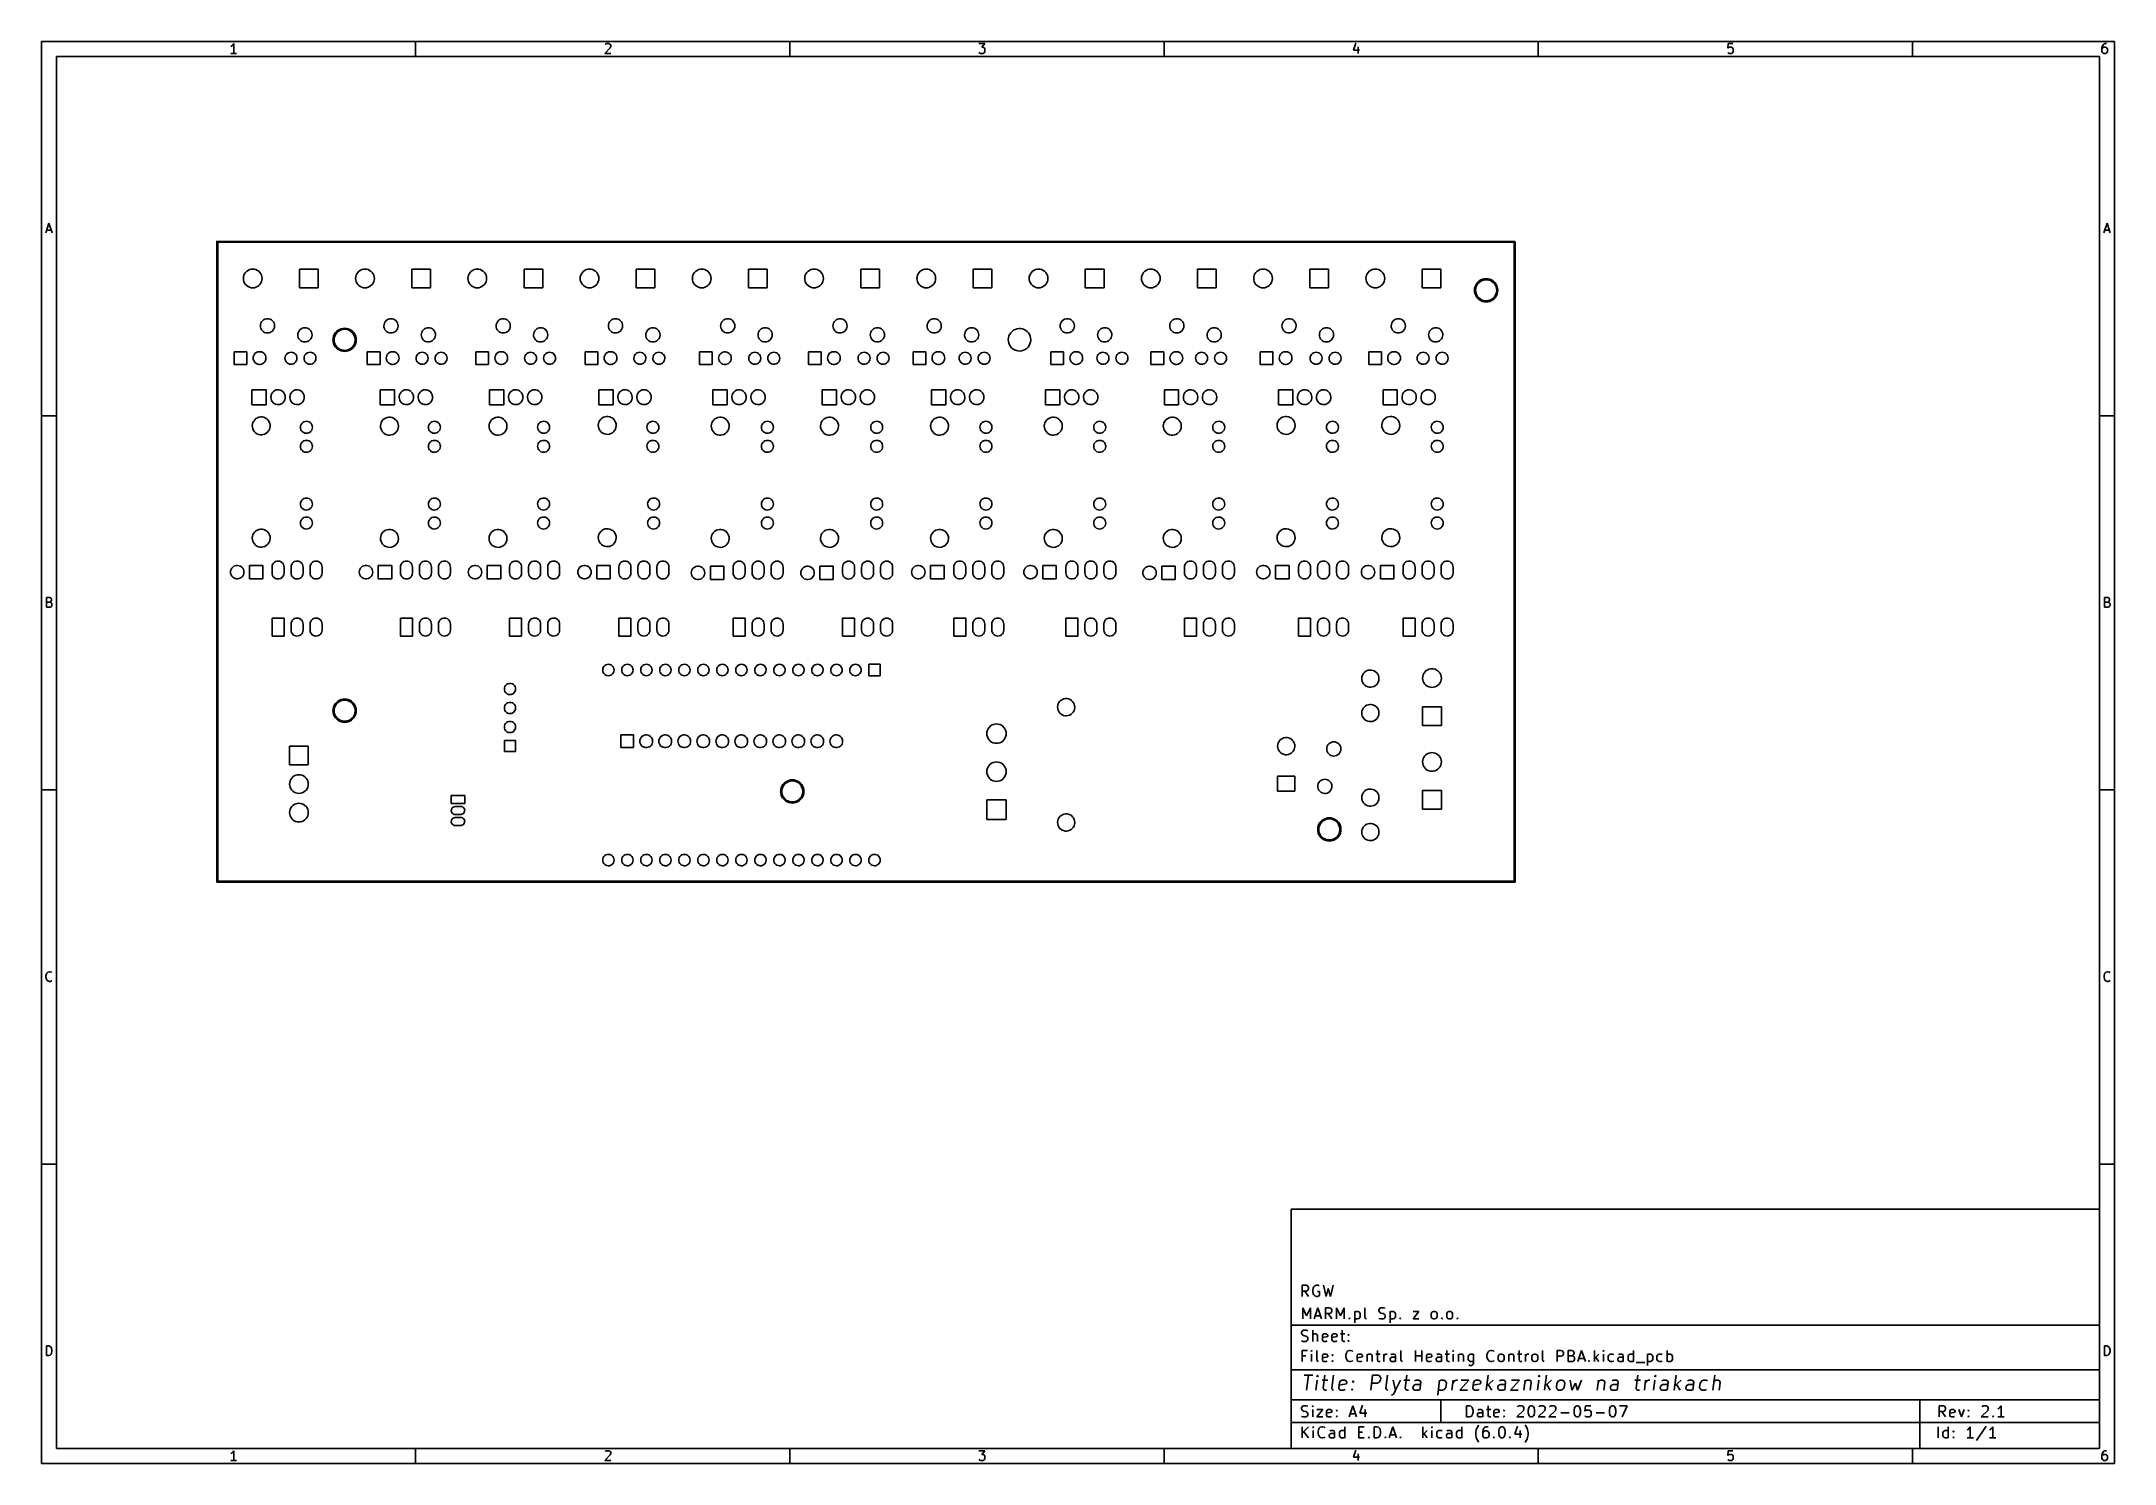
# Model space of a CAD drawing. Extents: x 10 to 287, y -200 to -10.
import ezdxf

# ---------------------------------------------------------------- set-up
doc = ezdxf.new("R2010")
doc.units = 0
doc.layers.add('BLACK', color=7, linetype='CONTINUOUS')

msp = doc.modelspace()

# ---------------------------------------------------------------- linework, layer by layer
at = {"layer": 'BLACK', "linetype": 'CONTINUOUS'}
for p, q in [((10, -10), (10, -200.007)), ((287.002, -10), (10, -10)), ((35.4464, -10.5976), (35.3226, -10.6595)), ((35.5702, -10.4738), (35.4464, -10.5976)), ((35.694, -10.2881), (35.5702, -10.4738)), ((35.694, -11.5881), (35.694, -10.2881)), ((60, -12), (60, -10)), ((86.0036, -10.8452), (85.2607, -11.5881)), ((85.3226, -10.4119), (85.3845, -10.35)), ((85.3845, -10.35), (85.5083, -10.2881)), ((85.5083, -10.2881), (85.8179, -10.2881)), ((85.8179, -10.2881), (85.9417, -10.35)), ((85.9417, -10.35), (86.0036, -10.4119)), ((86.0036, -10.4119), (86.0655, -10.5357)), ((86.0655, -10.6595), (86.0036, -10.8452)), ((86.0655, -10.5357), (86.0655, -10.6595)), ((110, -12), (110, -10)), ((135.261, -10.2881), (136.065, -10.2881)), ((136.065, -10.2881), (135.632, -10.7833)), ((135.632, -10.7833), (135.818, -10.7833)), ((135.818, -10.7833), (135.942, -10.8452)), ((135.942, -10.8452), (136.004, -10.9071)), ((136.004, -10.9071), (136.065, -11.031)), ((136.065, -11.031), (136.065, -11.3405)), ((160, -12), (160, -10)), ((185.632, -10.2262), (185.323, -11.1548)), ((185.942, -10.7214), (185.942, -11.5881)), ((210, -12), (210, -10)), ((235.385, -10.2881), (235.323, -10.9071)), ((235.323, -10.9071), (235.385, -10.8452)), ((236.004, -10.2881), (235.385, -10.2881)), ((235.385, -10.8452), (235.508, -10.7833)), ((235.508, -10.7833), (235.818, -10.7833)), ((235.818, -10.7833), (235.942, -10.8452)), ((235.942, -10.8452), (236.004, -10.9071)), ((236.004, -10.9071), (236.065, -11.031)), ((236.065, -11.031), (236.065, -11.3405)), ((260, -12), (260, -10)), ((285.385, -10.5976), (285.323, -10.8452)), ((285.323, -10.8452), (285.323, -11.3405)), ((285.385, -10.9071), (285.323, -11.031)), ((285.508, -10.4119), (285.385, -10.5976)), ((285.446, -10.8452), (285.385, -10.9071)), ((285.57, -10.7833), (285.446, -10.8452)), ((285.57, -10.35), (285.508, -10.4119)), ((285.694, -10.2881), (285.57, -10.35)), ((285.818, -10.7833), (285.57, -10.7833)), ((285.942, -10.2881), (285.694, -10.2881)), ((285.942, -10.8452), (285.818, -10.7833)), ((286.004, -10.9071), (285.942, -10.8452)), ((286.065, -11.031), (286.004, -10.9071)), ((286.065, -11.3405), (286.065, -11.031)), ((287.002, -200.007), (287.002, -10)), ((12, -12), (12, -198.007)), ((285.002, -12), (12, -12)), ((36.0655, -11.5881), (35.3226, -11.5881)), ((85.2607, -11.5881), (86.0655, -11.5881)), ((135.323, -11.5262), (135.261, -11.4643)), ((135.446, -11.5881), (135.323, -11.5262)), ((135.818, -11.5881), (135.446, -11.5881)), ((135.942, -11.5262), (135.818, -11.5881)), ((136.004, -11.4643), (135.942, -11.5262)), ((136.065, -11.3405), (136.004, -11.4643)), ((185.323, -11.1548), (186.127, -11.1548)), ((235.385, -11.5262), (235.323, -11.4643)), ((235.508, -11.5881), (235.385, -11.5262)), ((235.818, -11.5881), (235.508, -11.5881)), ((235.942, -11.5262), (235.818, -11.5881)), ((236.004, -11.4643), (235.942, -11.5262)), ((236.065, -11.3405), (236.004, -11.4643)), ((285.002, -198.007), (285.002, -12)), ((285.323, -11.3405), (285.385, -11.4643)), ((285.385, -11.4643), (285.446, -11.5262)), ((285.446, -11.5262), (285.57, -11.5881)), ((285.57, -11.5881), (285.818, -11.5881)), ((285.818, -11.5881), (285.942, -11.5262)), ((285.942, -11.5262), (286.004, -11.4643)), ((286.004, -11.4643), (286.065, -11.3405)), ((10.5667, -35.5881), (11, -34.2881)), ((10.6905, -35.2167), (11.3095, -35.2167)), ((11, -34.2881), (11.4333, -35.5881)), ((285.569, -35.5881), (286.002, -34.2881)), ((285.693, -35.2167), (286.312, -35.2167)), ((286.002, -34.2881), (286.436, -35.5881)), ((33.4159, -122.27), (33.4163, -36.7559)), ((33.4163, -36.7559), (33.418, -36.7461)), ((33.4174, -36.7428), (33.4191, -36.74)), ((33.418, -36.7461), (33.4174, -36.7428)), ((33.4191, -36.74), (33.4208, -36.7302)), ((33.4208, -36.7302), (33.4334, -36.7153)), ((33.4334, -36.7153), (33.4431, -36.6984)), ((33.4431, -36.6984), (33.4495, -36.6961)), ((33.4495, -36.6961), (33.4538, -36.6909)), ((33.4538, -36.6909), (33.473, -36.6876)), ((33.473, -36.6876), (33.4913, -36.6809)), ((33.4913, -36.6809), (206.846, -36.7288)), ((33.5663, -36.8309), (33.5659, -122.195)), ((206.771, -36.8788), (33.5663, -36.8309)), ((206.771, -122.195), (206.771, -36.8788)), ((206.846, -36.7288), (206.856, -36.7305)), ((206.856, -36.7305), (206.859, -36.7299)), ((206.859, -36.7299), (206.862, -36.7316)), ((206.862, -36.7316), (206.872, -36.7333)), ((206.872, -36.7333), (206.886, -36.7459)), ((206.886, -36.7459), (206.903, -36.7556)), ((206.903, -36.7556), (206.906, -36.762)), ((206.906, -36.762), (206.911, -36.7663)), ((206.911, -36.7663), (206.914, -36.7855)), ((206.914, -36.7855), (206.921, -36.8038)), ((206.921, -36.8038), (206.921, -122.27)), ((36.9789, -41.6653), (36.9979, -41.4483)), ((36.9979, -41.4483), (37.0543, -41.2378)), ((37.0543, -41.2378), (37.1464, -41.0403)), ((37.1464, -41.0403), (37.2713, -40.8619)), ((37.2713, -40.8619), (37.4254, -40.7078)), ((37.4254, -40.7078), (37.6039, -40.5828)), ((37.6039, -40.5828), (37.8014, -40.4907)), ((37.8014, -40.4907), (38.0118, -40.4343)), ((38.0118, -40.4343), (38.2289, -40.4153)), ((38.2289, -40.4153), (38.446, -40.4343)), ((38.446, -40.4343), (38.6564, -40.4907)), ((38.6564, -40.4907), (38.8539, -40.5828)), ((38.8539, -40.5828), (39.0324, -40.7078)), ((39.0324, -40.7078), (39.1865, -40.8619)), ((39.1865, -40.8619), (39.3114, -41.0403)), ((39.3114, -41.0403), (39.4035, -41.2378)), ((39.4035, -41.2378), (39.4599, -41.4483)), ((39.4599, -41.4483), (39.4789, -41.6653)), ((44.4789, -42.9153), (44.4789, -40.4153)), ((44.4789, -40.4153), (46.9789, -40.4153)), ((46.9789, -40.4153), (46.9789, -42.9153)), ((51.9789, -41.6653), (51.9979, -41.4483)), ((51.9979, -41.4483), (52.0543, -41.2378)), ((52.0543, -41.2378), (52.1464, -41.0403)), ((52.1464, -41.0403), (52.2713, -40.8619)), ((52.2713, -40.8619), (52.4254, -40.7078)), ((52.4254, -40.7078), (52.6039, -40.5828)), ((52.6039, -40.5828), (52.8014, -40.4907)), ((52.8014, -40.4907), (53.0118, -40.4343)), ((53.0118, -40.4343), (53.2289, -40.4153)), ((53.2289, -40.4153), (53.446, -40.4343)), ((53.446, -40.4343), (53.6564, -40.4907)), ((53.6564, -40.4907), (53.8539, -40.5828)), ((53.8539, -40.5828), (54.0324, -40.7078)), ((54.0324, -40.7078), (54.1865, -40.8619)), ((54.1865, -40.8619), (54.3114, -41.0403)), ((54.3114, -41.0403), (54.4035, -41.2378)), ((54.4035, -41.2378), (54.4599, -41.4483)), ((54.4599, -41.4483), (54.4789, -41.6653)), ((59.4789, -42.9153), (59.4789, -40.4153)), ((59.4789, -40.4153), (61.9789, -40.4153)), ((61.9789, -40.4153), (61.9789, -42.9153)), ((66.9789, -41.6653), (66.9979, -41.4483)), ((66.9979, -41.4483), (67.0543, -41.2378)), ((67.0543, -41.2378), (67.1464, -41.0403)), ((67.1464, -41.0403), (67.2713, -40.8619)), ((67.2713, -40.8619), (67.4254, -40.7078)), ((67.4254, -40.7078), (67.6039, -40.5828)), ((67.6039, -40.5828), (67.8014, -40.4907)), ((67.8014, -40.4907), (68.0118, -40.4343)), ((68.0118, -40.4343), (68.2289, -40.4153)), ((68.2289, -40.4153), (68.446, -40.4343)), ((68.446, -40.4343), (68.6564, -40.4907)), ((68.6564, -40.4907), (68.8539, -40.5828)), ((68.8539, -40.5828), (69.0324, -40.7078)), ((69.0324, -40.7078), (69.1864, -40.8619)), ((69.1864, -40.8619), (69.3114, -41.0403)), ((69.3114, -41.0403), (69.4035, -41.2378)), ((69.4035, -41.2378), (69.4599, -41.4483)), ((69.4599, -41.4483), (69.4789, -41.6653)), ((74.4789, -42.9153), (74.4789, -40.4153)), ((74.4789, -40.4153), (76.9789, -40.4153)), ((76.9789, -40.4153), (76.9789, -42.9153)), ((81.9789, -41.6653), (81.9979, -41.4483)), ((81.9979, -41.4483), (82.0543, -41.2378)), ((82.0543, -41.2378), (82.1464, -41.0403)), ((82.1464, -41.0403), (82.2713, -40.8619)), ((82.2713, -40.8619), (82.4254, -40.7078)), ((82.4254, -40.7078), (82.6039, -40.5828)), ((82.6039, -40.5828), (82.8014, -40.4907)), ((82.8014, -40.4907), (83.0118, -40.4343)), ((83.0118, -40.4343), (83.2289, -40.4153)), ((83.2289, -40.4153), (83.446, -40.4343)), ((83.446, -40.4343), (83.6564, -40.4907)), ((83.6564, -40.4907), (83.8539, -40.5828)), ((83.8539, -40.5828), (84.0324, -40.7078)), ((84.0324, -40.7078), (84.1864, -40.8619)), ((84.1864, -40.8619), (84.3114, -41.0403)), ((84.3114, -41.0403), (84.4035, -41.2378)), ((84.4035, -41.2378), (84.4599, -41.4483)), ((84.4599, -41.4483), (84.4789, -41.6653)), ((89.4789, -42.9153), (89.4789, -40.4153)), ((89.4789, -40.4153), (91.9789, -40.4153)), ((91.9789, -40.4153), (91.9789, -42.9153)), ((96.9789, -41.6653), (96.9979, -41.4483)), ((96.9979, -41.4483), (97.0543, -41.2378)), ((97.0543, -41.2378), (97.1464, -41.0403)), ((97.1464, -41.0403), (97.2713, -40.8619)), ((97.2713, -40.8619), (97.4254, -40.7078)), ((97.4254, -40.7078), (97.6039, -40.5828)), ((97.6039, -40.5828), (97.8014, -40.4907)), ((97.8014, -40.4907), (98.0118, -40.4343)), ((98.0118, -40.4343), (98.2289, -40.4153)), ((98.2289, -40.4153), (98.446, -40.4343)), ((98.446, -40.4343), (98.6564, -40.4907)), ((98.6564, -40.4907), (98.8539, -40.5828)), ((98.8539, -40.5828), (99.0324, -40.7078)), ((99.0324, -40.7078), (99.1864, -40.8619)), ((99.1864, -40.8619), (99.3114, -41.0403)), ((99.3114, -41.0403), (99.4035, -41.2378)), ((99.4035, -41.2378), (99.4599, -41.4483)), ((99.4599, -41.4483), (99.4789, -41.6653)), ((104.479, -42.9153), (104.479, -40.4153)), ((104.479, -40.4153), (106.979, -40.4153)), ((106.979, -40.4153), (106.979, -42.9153)), ((111.979, -41.6653), (111.998, -41.4483)), ((111.998, -41.4483), (112.054, -41.2378)), ((112.054, -41.2378), (112.146, -41.0403)), ((112.146, -41.0403), (112.271, -40.8619)), ((112.271, -40.8619), (112.425, -40.7078)), ((112.425, -40.7078), (112.604, -40.5828)), ((112.604, -40.5828), (112.801, -40.4907)), ((112.801, -40.4907), (113.012, -40.4343)), ((113.012, -40.4343), (113.229, -40.4153)), ((113.229, -40.4153), (113.446, -40.4343)), ((113.446, -40.4343), (113.656, -40.4907)), ((113.656, -40.4907), (113.854, -40.5828)), ((113.854, -40.5828), (114.032, -40.7078)), ((114.032, -40.7078), (114.186, -40.8619)), ((114.186, -40.8619), (114.311, -41.0403)), ((114.311, -41.0403), (114.404, -41.2378)), ((114.404, -41.2378), (114.46, -41.4483)), ((114.46, -41.4483), (114.479, -41.6653)), ((119.479, -42.9153), (119.479, -40.4153)), ((119.479, -40.4153), (121.979, -40.4153)), ((121.979, -40.4153), (121.979, -42.9153)), ((126.979, -41.6653), (126.998, -41.4483)), ((126.998, -41.4483), (127.054, -41.2378)), ((127.054, -41.2378), (127.146, -41.0403)), ((127.146, -41.0403), (127.271, -40.8619)), ((127.271, -40.8619), (127.425, -40.7078)), ((127.425, -40.7078), (127.604, -40.5828)), ((127.604, -40.5828), (127.801, -40.4907)), ((127.801, -40.4907), (128.012, -40.4343)), ((128.012, -40.4343), (128.229, -40.4153)), ((128.229, -40.4153), (128.446, -40.4343)), ((128.446, -40.4343), (128.656, -40.4907)), ((128.656, -40.4907), (128.854, -40.5828)), ((128.854, -40.5828), (129.032, -40.7078)), ((129.032, -40.7078), (129.186, -40.8619)), ((129.186, -40.8619), (129.311, -41.0403)), ((129.311, -41.0403), (129.404, -41.2378)), ((129.404, -41.2378), (129.46, -41.4483)), ((129.46, -41.4483), (129.479, -41.6653)), ((134.479, -42.9153), (134.479, -40.4153)), ((134.479, -40.4153), (136.979, -40.4153)), ((136.979, -40.4153), (136.979, -42.9153)), ((141.979, -41.6653), (141.998, -41.4483)), ((141.998, -41.4483), (142.054, -41.2378)), ((142.054, -41.2378), (142.146, -41.0403)), ((142.146, -41.0403), (142.271, -40.8619)), ((142.271, -40.8619), (142.425, -40.7078)), ((142.425, -40.7078), (142.604, -40.5828)), ((142.604, -40.5828), (142.801, -40.4907)), ((142.801, -40.4907), (143.012, -40.4343)), ((143.012, -40.4343), (143.229, -40.4153)), ((143.229, -40.4153), (143.446, -40.4343)), ((143.446, -40.4343), (143.656, -40.4907)), ((143.656, -40.4907), (143.854, -40.5828)), ((143.854, -40.5828), (144.032, -40.7078)), ((144.032, -40.7078), (144.186, -40.8619)), ((144.186, -40.8619), (144.311, -41.0403)), ((144.311, -41.0403), (144.404, -41.2378)), ((144.404, -41.2378), (144.46, -41.4483)), ((144.46, -41.4483), (144.479, -41.6653)), ((149.479, -42.9153), (149.479, -40.4153)), ((149.479, -40.4153), (151.979, -40.4153)), ((151.979, -40.4153), (151.979, -42.9153)), ((156.979, -41.6653), (156.998, -41.4483)), ((156.998, -41.4483), (157.054, -41.2378)), ((157.054, -41.2378), (157.146, -41.0403)), ((157.146, -41.0403), (157.271, -40.8619)), ((157.271, -40.8619), (157.425, -40.7078)), ((157.425, -40.7078), (157.604, -40.5828)), ((157.604, -40.5828), (157.801, -40.4907)), ((157.801, -40.4907), (158.012, -40.4343)), ((158.012, -40.4343), (158.229, -40.4153)), ((158.229, -40.4153), (158.446, -40.4343)), ((158.446, -40.4343), (158.656, -40.4907)), ((158.656, -40.4907), (158.854, -40.5828)), ((158.854, -40.5828), (159.032, -40.7078)), ((159.032, -40.7078), (159.186, -40.8619)), ((159.186, -40.8619), (159.311, -41.0403)), ((159.311, -41.0403), (159.404, -41.2378)), ((159.404, -41.2378), (159.46, -41.4483)), ((159.46, -41.4483), (159.479, -41.6653)), ((164.479, -42.9153), (164.479, -40.4153)), ((164.479, -40.4153), (166.979, -40.4153)), ((166.979, -40.4153), (166.979, -42.9153)), ((171.979, -41.6653), (171.998, -41.4483)), ((171.998, -41.4483), (172.054, -41.2378)), ((172.054, -41.2378), (172.146, -41.0403)), ((172.146, -41.0403), (172.271, -40.8619)), ((172.271, -40.8619), (172.425, -40.7078)), ((172.425, -40.7078), (172.604, -40.5828)), ((172.604, -40.5828), (172.801, -40.4907)), ((172.801, -40.4907), (173.012, -40.4343)), ((173.012, -40.4343), (173.229, -40.4153)), ((173.229, -40.4153), (173.446, -40.4343)), ((173.446, -40.4343), (173.656, -40.4907)), ((173.656, -40.4907), (173.854, -40.5828)), ((173.854, -40.5828), (174.032, -40.7078)), ((174.032, -40.7078), (174.186, -40.8619)), ((174.186, -40.8619), (174.311, -41.0403)), ((174.311, -41.0403), (174.404, -41.2378)), ((174.404, -41.2378), (174.46, -41.4483)), ((174.46, -41.4483), (174.479, -41.6653)), ((179.479, -42.9153), (179.479, -40.4153)), ((179.479, -40.4153), (181.979, -40.4153)), ((181.979, -40.4153), (181.979, -42.9153)), ((186.979, -41.6653), (186.998, -41.4483)), ((186.998, -41.4483), (187.054, -41.2378)), ((187.054, -41.2378), (187.146, -41.0403)), ((187.146, -41.0403), (187.271, -40.8619)), ((187.271, -40.8619), (187.425, -40.7078)), ((187.425, -40.7078), (187.604, -40.5828)), ((187.604, -40.5828), (187.801, -40.4907)), ((187.801, -40.4907), (188.012, -40.4343)), ((188.012, -40.4343), (188.229, -40.4153)), ((188.229, -40.4153), (188.446, -40.4343)), ((188.446, -40.4343), (188.656, -40.4907)), ((188.656, -40.4907), (188.854, -40.5828)), ((188.854, -40.5828), (189.032, -40.7078)), ((189.032, -40.7078), (189.186, -40.8619)), ((189.186, -40.8619), (189.311, -41.0403)), ((189.311, -41.0403), (189.404, -41.2378)), ((189.404, -41.2378), (189.46, -41.4483)), ((189.46, -41.4483), (189.479, -41.6653)), ((194.479, -42.9153), (194.479, -40.4153)), ((194.479, -40.4153), (196.979, -40.4153)), ((196.979, -40.4153), (196.979, -42.9153)), ((36.9979, -41.8824), (36.9789, -41.6653)), ((37.0543, -42.0929), (36.9979, -41.8824)), ((37.1464, -42.2903), (37.0543, -42.0929)), ((37.2713, -42.4688), (37.1464, -42.2903)), ((37.4254, -42.6229), (37.2713, -42.4688)), ((37.6039, -42.7479), (37.4254, -42.6229)), ((37.8014, -42.84), (37.6039, -42.7479)), ((38.0118, -42.8964), (37.8014, -42.84)), ((38.2289, -42.9153), (38.0118, -42.8964)), ((38.446, -42.8964), (38.2289, -42.9153)), ((38.6564, -42.84), (38.446, -42.8964)), ((38.8539, -42.7479), (38.6564, -42.84)), ((39.0324, -42.6229), (38.8539, -42.7479)), ((39.1865, -42.4688), (39.0324, -42.6229)), ((39.3114, -42.2903), (39.1865, -42.4688)), ((39.4035, -42.0929), (39.3114, -42.2903)), ((39.4599, -41.8824), (39.4035, -42.0929)), ((39.4789, -41.6653), (39.4599, -41.8824)), ((46.9789, -42.9153), (44.4789, -42.9153)), ((51.9979, -41.8824), (51.9789, -41.6653)), ((52.0543, -42.0929), (51.9979, -41.8824)), ((52.1464, -42.2903), (52.0543, -42.0929)), ((52.2713, -42.4688), (52.1464, -42.2903)), ((52.4254, -42.6229), (52.2713, -42.4688)), ((52.6039, -42.7479), (52.4254, -42.6229)), ((52.8014, -42.84), (52.6039, -42.7479)), ((53.0118, -42.8964), (52.8014, -42.84)), ((53.2289, -42.9153), (53.0118, -42.8964)), ((53.446, -42.8964), (53.2289, -42.9153)), ((53.6564, -42.84), (53.446, -42.8964)), ((53.8539, -42.7479), (53.6564, -42.84)), ((54.0324, -42.6229), (53.8539, -42.7479)), ((54.1865, -42.4688), (54.0324, -42.6229)), ((54.3114, -42.2903), (54.1865, -42.4688)), ((54.4035, -42.0929), (54.3114, -42.2903)), ((54.4599, -41.8824), (54.4035, -42.0929)), ((54.4789, -41.6653), (54.4599, -41.8824)), ((61.9789, -42.9153), (59.4789, -42.9153)), ((66.9979, -41.8824), (66.9789, -41.6653)), ((67.0543, -42.0929), (66.9979, -41.8824)), ((67.1464, -42.2903), (67.0543, -42.0929)), ((67.2713, -42.4688), (67.1464, -42.2903)), ((67.4254, -42.6229), (67.2713, -42.4688)), ((67.6039, -42.7479), (67.4254, -42.6229)), ((67.8014, -42.84), (67.6039, -42.7479)), ((68.0118, -42.8964), (67.8014, -42.84)), ((68.2289, -42.9153), (68.0118, -42.8964)), ((68.446, -42.8964), (68.2289, -42.9153)), ((68.6564, -42.84), (68.446, -42.8964)), ((68.8539, -42.7479), (68.6564, -42.84)), ((69.0324, -42.6229), (68.8539, -42.7479)), ((69.1864, -42.4688), (69.0324, -42.6229)), ((69.3114, -42.2903), (69.1864, -42.4688)), ((69.4035, -42.0929), (69.3114, -42.2903)), ((69.4599, -41.8824), (69.4035, -42.0929)), ((69.4789, -41.6653), (69.4599, -41.8824)), ((76.9789, -42.9153), (74.4789, -42.9153)), ((81.9979, -41.8824), (81.9789, -41.6653)), ((82.0543, -42.0929), (81.9979, -41.8824)), ((82.1464, -42.2903), (82.0543, -42.0929)), ((82.2713, -42.4688), (82.1464, -42.2903)), ((82.4254, -42.6229), (82.2713, -42.4688)), ((82.6039, -42.7479), (82.4254, -42.6229)), ((82.8014, -42.84), (82.6039, -42.7479)), ((83.0118, -42.8964), (82.8014, -42.84)), ((83.2289, -42.9153), (83.0118, -42.8964)), ((83.446, -42.8964), (83.2289, -42.9153)), ((83.6564, -42.84), (83.446, -42.8964)), ((83.8539, -42.7479), (83.6564, -42.84)), ((84.0324, -42.6229), (83.8539, -42.7479)), ((84.1864, -42.4688), (84.0324, -42.6229)), ((84.3114, -42.2903), (84.1864, -42.4688)), ((84.4035, -42.0929), (84.3114, -42.2903)), ((84.4599, -41.8824), (84.4035, -42.0929)), ((84.4789, -41.6653), (84.4599, -41.8824)), ((91.9789, -42.9153), (89.4789, -42.9153)), ((96.9979, -41.8824), (96.9789, -41.6653)), ((97.0543, -42.0929), (96.9979, -41.8824)), ((97.1464, -42.2903), (97.0543, -42.0929)), ((97.2713, -42.4688), (97.1464, -42.2903)), ((97.4254, -42.6229), (97.2713, -42.4688)), ((97.6039, -42.7479), (97.4254, -42.6229)), ((97.8014, -42.84), (97.6039, -42.7479)), ((98.0118, -42.8964), (97.8014, -42.84)), ((98.2289, -42.9153), (98.0118, -42.8964)), ((98.446, -42.8964), (98.2289, -42.9153)), ((98.6564, -42.84), (98.446, -42.8964)), ((98.8539, -42.7479), (98.6564, -42.84)), ((99.0324, -42.6229), (98.8539, -42.7479)), ((99.1864, -42.4688), (99.0324, -42.6229)), ((99.3114, -42.2903), (99.1864, -42.4688)), ((99.4035, -42.0929), (99.3114, -42.2903)), ((99.4599, -41.8824), (99.4035, -42.0929)), ((99.4789, -41.6653), (99.4599, -41.8824)), ((106.979, -42.9153), (104.479, -42.9153)), ((111.998, -41.8824), (111.979, -41.6653)), ((112.054, -42.0929), (111.998, -41.8824)), ((112.146, -42.2903), (112.054, -42.0929)), ((112.271, -42.4688), (112.146, -42.2903)), ((112.425, -42.6229), (112.271, -42.4688)), ((112.604, -42.7479), (112.425, -42.6229)), ((112.801, -42.84), (112.604, -42.7479)), ((113.012, -42.8964), (112.801, -42.84)), ((113.229, -42.9153), (113.012, -42.8964)), ((113.446, -42.8964), (113.229, -42.9153)), ((113.656, -42.84), (113.446, -42.8964)), ((113.854, -42.7479), (113.656, -42.84)), ((114.032, -42.6229), (113.854, -42.7479)), ((114.186, -42.4688), (114.032, -42.6229)), ((114.311, -42.2903), (114.186, -42.4688)), ((114.404, -42.0929), (114.311, -42.2903)), ((114.46, -41.8824), (114.404, -42.0929)), ((114.479, -41.6653), (114.46, -41.8824)), ((121.979, -42.9153), (119.479, -42.9153)), ((126.998, -41.8824), (126.979, -41.6653)), ((127.054, -42.0929), (126.998, -41.8824)), ((127.146, -42.2903), (127.054, -42.0929)), ((127.271, -42.4688), (127.146, -42.2903)), ((127.425, -42.6229), (127.271, -42.4688)), ((127.604, -42.7479), (127.425, -42.6229)), ((127.801, -42.84), (127.604, -42.7479)), ((128.012, -42.8964), (127.801, -42.84)), ((128.229, -42.9153), (128.012, -42.8964)), ((128.446, -42.8964), (128.229, -42.9153)), ((128.656, -42.84), (128.446, -42.8964)), ((128.854, -42.7479), (128.656, -42.84)), ((129.032, -42.6229), (128.854, -42.7479)), ((129.186, -42.4688), (129.032, -42.6229)), ((129.311, -42.2903), (129.186, -42.4688)), ((129.404, -42.0929), (129.311, -42.2903)), ((129.46, -41.8824), (129.404, -42.0929)), ((129.479, -41.6653), (129.46, -41.8824)), ((136.979, -42.9153), (134.479, -42.9153)), ((141.998, -41.8824), (141.979, -41.6653)), ((142.054, -42.0929), (141.998, -41.8824)), ((142.146, -42.2903), (142.054, -42.0929)), ((142.271, -42.4688), (142.146, -42.2903)), ((142.425, -42.6229), (142.271, -42.4688)), ((142.604, -42.7479), (142.425, -42.6229)), ((142.801, -42.84), (142.604, -42.7479)), ((143.012, -42.8964), (142.801, -42.84)), ((143.229, -42.9153), (143.012, -42.8964)), ((143.446, -42.8964), (143.229, -42.9153)), ((143.656, -42.84), (143.446, -42.8964)), ((143.854, -42.7479), (143.656, -42.84)), ((144.032, -42.6229), (143.854, -42.7479)), ((144.186, -42.4688), (144.032, -42.6229)), ((144.311, -42.2903), (144.186, -42.4688)), ((144.404, -42.0929), (144.311, -42.2903)), ((144.46, -41.8824), (144.404, -42.0929)), ((144.479, -41.6653), (144.46, -41.8824)), ((151.979, -42.9153), (149.479, -42.9153)), ((156.998, -41.8824), (156.979, -41.6653)), ((157.054, -42.0929), (156.998, -41.8824)), ((157.146, -42.2903), (157.054, -42.0929)), ((157.271, -42.4688), (157.146, -42.2903)), ((157.425, -42.6229), (157.271, -42.4688)), ((157.604, -42.7479), (157.425, -42.6229)), ((157.801, -42.84), (157.604, -42.7479)), ((158.012, -42.8964), (157.801, -42.84)), ((158.229, -42.9153), (158.012, -42.8964)), ((158.446, -42.8964), (158.229, -42.9153)), ((158.656, -42.84), (158.446, -42.8964)), ((158.854, -42.7479), (158.656, -42.84)), ((159.032, -42.6229), (158.854, -42.7479)), ((159.186, -42.4688), (159.032, -42.6229)), ((159.311, -42.2903), (159.186, -42.4688)), ((159.404, -42.0929), (159.311, -42.2903)), ((159.46, -41.8824), (159.404, -42.0929)), ((159.479, -41.6653), (159.46, -41.8824)), ((166.979, -42.9153), (164.479, -42.9153)), ((171.998, -41.8824), (171.979, -41.6653)), ((172.054, -42.0929), (171.998, -41.8824)), ((172.146, -42.2903), (172.054, -42.0929)), ((172.271, -42.4688), (172.146, -42.2903)), ((172.425, -42.6229), (172.271, -42.4688)), ((172.604, -42.7479), (172.425, -42.6229)), ((172.801, -42.84), (172.604, -42.7479)), ((173.012, -42.8964), (172.801, -42.84)), ((173.229, -42.9153), (173.012, -42.8964)), ((173.446, -42.8964), (173.229, -42.9153)), ((173.656, -42.84), (173.446, -42.8964)), ((173.854, -42.7479), (173.656, -42.84)), ((174.032, -42.6229), (173.854, -42.7479)), ((174.186, -42.4688), (174.032, -42.6229)), ((174.311, -42.2903), (174.186, -42.4688)), ((174.404, -42.0929), (174.311, -42.2903)), ((174.46, -41.8824), (174.404, -42.0929)), ((174.479, -41.6653), (174.46, -41.8824)), ((181.979, -42.9153), (179.479, -42.9153)), ((186.998, -41.8824), (186.979, -41.6653)), ((187.054, -42.0929), (186.998, -41.8824)), ((187.146, -42.2903), (187.054, -42.0929)), ((187.271, -42.4688), (187.146, -42.2903)), ((187.425, -42.6229), (187.271, -42.4688)), ((187.604, -42.7479), (187.425, -42.6229)), ((187.801, -42.84), (187.604, -42.7479)), ((188.012, -42.8964), (187.801, -42.84)), ((188.229, -42.9153), (188.012, -42.8964)), ((188.446, -42.8964), (188.229, -42.9153)), ((188.656, -42.84), (188.446, -42.8964)), ((188.854, -42.7479), (188.656, -42.84)), ((189.032, -42.6229), (188.854, -42.7479)), ((189.186, -42.4688), (189.032, -42.6229)), ((189.311, -42.2903), (189.186, -42.4688)), ((189.404, -42.0929), (189.311, -42.2903)), ((189.46, -41.8824), (189.404, -42.0929)), ((189.479, -41.6653), (189.46, -41.8824)), ((196.979, -42.9153), (194.479, -42.9153)), ((201.481, -43.246), (201.484, -43.2116)), ((201.5, -43.4893), (201.481, -43.246)), ((201.484, -43.2116), (201.5, -43.0028)), ((201.5, -43.0028), (201.557, -42.7655)), ((201.557, -43.7266), (201.5, -43.4893)), ((201.541, -43.2071), (201.568, -42.9627)), ((201.556, -43.4525), (201.541, -43.2071)), ((201.61, -43.6923), (201.556, -43.4525)), ((201.557, -42.7655), (201.65, -42.5401)), ((201.65, -43.952), (201.557, -43.7266)), ((201.568, -42.9627), (201.633, -42.7258)), ((201.702, -43.9201), (201.61, -43.6923)), ((201.651, -42.9819), (201.626, -43.2116)), ((201.626, -43.2116), (201.64, -43.4423)), ((201.633, -42.7258), (201.737, -42.5028)), ((201.64, -43.4423), (201.691, -43.6676)), ((201.65, -42.5401), (201.778, -42.332)), ((201.778, -44.16), (201.65, -43.952)), ((201.713, -42.7592), (201.651, -42.9819)), ((201.691, -43.6676), (201.777, -43.8817)), ((201.831, -44.1296), (201.702, -43.9201)), ((201.81, -42.5497), (201.713, -42.7592)), ((201.737, -42.5028), (201.875, -42.2998)), ((201.777, -43.8817), (201.898, -44.0787)), ((201.778, -42.332), (201.936, -42.1465)), ((201.936, -44.3456), (201.778, -44.16)), ((201.94, -42.3588), (201.81, -42.5497)), ((201.991, -44.3154), (201.831, -44.1296)), ((201.875, -42.2998), (202.045, -42.122)), ((201.898, -44.0787), (202.049, -44.2533)), ((201.936, -42.1465), (202.122, -41.988)), ((202.1, -42.1918), (201.94, -42.3588)), ((202.181, -44.4725), (201.991, -44.3154)), ((202.045, -42.122), (202.242, -41.9744)), ((202.049, -44.2533), (202.227, -44.4009)), ((202.285, -42.0531), (202.1, -42.1918)), ((202.122, -41.988), (202.33, -41.8605)), ((202.242, -41.9744), (202.46, -41.8609)), ((202.49, -41.9464), (202.285, -42.0531)), ((202.33, -41.8605), (202.555, -41.7672)), ((202.46, -41.8609), (202.693, -41.7846)), ((202.709, -41.8746), (202.49, -41.9464)), ((202.555, -41.7672), (202.793, -41.7102)), ((202.693, -41.7846), (202.936, -41.7474)), ((202.938, -41.8397), (202.709, -41.8746)), ((202.793, -41.7102), (203.036, -41.691)), ((202.936, -41.7474), (203.182, -41.7504)), ((203.169, -41.8425), (202.938, -41.8397)), ((203.036, -41.691), (203.279, -41.7102)), ((203.396, -41.883), (203.169, -41.8425)), ((203.182, -41.7504), (203.424, -41.7935)), ((203.279, -41.7102), (203.516, -41.7672)), ((203.614, -41.9601), (203.396, -41.883)), ((203.424, -41.7935), (203.656, -41.8756)), ((203.516, -41.7672), (203.742, -41.8605)), ((203.816, -42.0718), (203.614, -41.9601)), ((203.656, -41.8756), (203.871, -41.9944)), ((203.742, -41.8605), (203.95, -41.988)), ((203.997, -42.215), (203.816, -42.0718)), ((203.871, -41.9944), (204.064, -42.1467)), ((203.946, -44.3229), (204.109, -44.1598)), ((203.95, -41.988), (204.135, -42.1465)), ((204.153, -42.3859), (203.997, -42.215)), ((204.183, -44.2159), (204.009, -44.3894)), ((204.064, -42.1467), (204.229, -42.3285)), ((204.109, -44.1598), (204.244, -43.9722)), ((204.135, -42.1465), (204.294, -42.332)), ((204.294, -44.16), (204.135, -44.3456)), ((204.278, -42.5798), (204.153, -42.3859)), ((204.327, -44.0163), (204.183, -44.2159)), ((204.229, -42.3285), (204.363, -42.5349)), ((204.244, -43.9722), (204.347, -43.765)), ((204.37, -42.7917), (204.278, -42.5798)), ((204.294, -42.332), (204.421, -42.5401)), ((204.421, -43.952), (204.294, -44.16)), ((204.436, -43.7959), (204.327, -44.0163)), ((204.347, -43.765), (204.414, -43.544)), ((204.363, -42.5349), (204.461, -42.7603)), ((204.427, -43.0158), (204.37, -42.7917)), ((204.414, -43.544), (204.444, -43.3149)), ((204.421, -42.5401), (204.515, -42.7655)), ((204.515, -43.7266), (204.421, -43.952)), ((204.446, -43.246), (204.427, -43.0158)), ((204.507, -43.5607), (204.436, -43.7959)), ((204.444, -43.3149), (204.446, -43.246)), ((204.461, -42.7603), (204.521, -42.9987)), ((204.539, -43.317), (204.507, -43.5607)), ((204.515, -42.7655), (204.572, -43.0028)), ((204.572, -43.4893), (204.515, -43.7266)), ((204.521, -42.9987), (204.541, -43.2437)), ((204.541, -43.2437), (204.539, -43.317)), ((204.572, -43.0028), (204.591, -43.246)), ((204.591, -43.246), (204.572, -43.4893)), ((39.8441, -47.1192), (40.022, -47.0668)), ((40.022, -47.0668), (40.2066, -47.05)), ((40.2066, -47.05), (40.391, -47.0694)), ((40.391, -47.0694), (40.5681, -47.1242)), ((56.3441, -47.1192), (56.522, -47.0668)), ((56.522, -47.0668), (56.7066, -47.05)), ((56.7066, -47.05), (56.891, -47.0694)), ((56.891, -47.0694), (57.0681, -47.1242)), ((71.3441, -47.1192), (71.522, -47.0668)), ((71.522, -47.0668), (71.7066, -47.05)), ((71.7066, -47.05), (71.891, -47.0694)), ((71.891, -47.0694), (72.0681, -47.1242)), ((86.3441, -47.1192), (86.522, -47.0668)), ((86.522, -47.0668), (86.7066, -47.05)), ((86.7066, -47.05), (86.891, -47.0694)), ((86.891, -47.0694), (87.0681, -47.1242)), ((101.344, -47.1192), (101.522, -47.0668)), ((101.522, -47.0668), (101.707, -47.05)), ((101.707, -47.05), (101.891, -47.0694)), ((101.891, -47.0694), (102.068, -47.1242)), ((116.344, -47.1192), (116.522, -47.0668)), ((116.522, -47.0668), (116.707, -47.05)), ((116.707, -47.05), (116.891, -47.0694)), ((116.891, -47.0694), (117.068, -47.1242)), ((128.933, -47.1192), (129.111, -47.0668)), ((129.111, -47.0668), (129.295, -47.05)), ((129.295, -47.05), (129.48, -47.0694)), ((129.48, -47.0694), (129.657, -47.1242)), ((146.713, -47.1192), (146.891, -47.0668)), ((146.891, -47.0668), (147.075, -47.05)), ((147.075, -47.05), (147.26, -47.0694)), ((147.26, -47.0694), (147.437, -47.1242)), ((161.344, -47.1192), (161.522, -47.0668)), ((161.522, -47.0668), (161.707, -47.05)), ((161.707, -47.05), (161.891, -47.0694)), ((161.891, -47.0694), (162.068, -47.1242)), ((176.344, -47.1192), (176.522, -47.0668)), ((176.522, -47.0668), (176.707, -47.05)), ((176.707, -47.05), (176.891, -47.0694)), ((176.891, -47.0694), (177.068, -47.1242)), ((190.944, -47.1192), (191.122, -47.0668)), ((191.122, -47.0668), (191.307, -47.05)), ((191.307, -47.05), (191.491, -47.0694)), ((191.491, -47.0694), (191.668, -47.1242)), ((202.122, -44.5041), (201.936, -44.3456)), ((202.33, -44.6316), (202.122, -44.5041)), ((202.393, -44.5965), (202.181, -44.4725)), ((202.227, -44.4009), (202.427, -44.5175)), ((202.555, -44.7249), (202.33, -44.6316)), ((202.622, -44.6842), (202.393, -44.5965)), ((202.427, -44.5175), (202.643, -44.5999)), ((202.793, -44.7819), (202.555, -44.7249)), ((202.863, -44.7332), (202.622, -44.6842)), ((202.643, -44.5999), (202.869, -44.6459)), ((203.036, -44.801), (202.793, -44.7819)), ((203.109, -44.7422), (202.863, -44.7332)), ((202.869, -44.6459), (203.1, -44.6544)), ((203.279, -44.7819), (203.036, -44.801)), ((203.1, -44.6544), (203.329, -44.625)), ((203.353, -44.711), (203.109, -44.7422)), ((203.516, -44.7249), (203.279, -44.7819)), ((203.329, -44.625), (203.55, -44.5587)), ((203.588, -44.6403), (203.353, -44.711)), ((203.742, -44.6316), (203.516, -44.7249)), ((203.55, -44.5587), (203.758, -44.457)), ((203.809, -44.5322), (203.588, -44.6403)), ((203.95, -44.5041), (203.742, -44.6316)), ((203.758, -44.457), (203.946, -44.3229)), ((204.009, -44.3894), (203.809, -44.5322)), ((204.135, -44.3456), (203.95, -44.5041)), ((39.2501, -47.9867), (39.2708, -47.8025)), ((39.2656, -48.1715), (39.2501, -47.9867)), ((39.3167, -48.3497), (39.2656, -48.1715)), ((39.2708, -47.8025), (39.3268, -47.6258)), ((39.4015, -48.5146), (39.3167, -48.3497)), ((39.3268, -47.6258), (39.4161, -47.4633)), ((39.5166, -48.6599), (39.4015, -48.5146)), ((39.4161, -47.4633), (39.5353, -47.3213)), ((39.6578, -48.7801), (39.5166, -48.6599)), ((39.5353, -47.3213), (39.6798, -47.2051)), ((39.8197, -48.8705), (39.6578, -48.7801)), ((39.6798, -47.2051), (39.8441, -47.1192)), ((39.996, -48.9278), (39.8197, -48.8705)), ((40.1801, -48.9498), (39.996, -48.9278)), ((40.365, -48.9356), (40.1801, -48.9498)), ((40.5435, -48.8857), (40.365, -48.9356)), ((40.709, -48.8021), (40.5435, -48.8857)), ((40.5681, -47.1242), (40.7312, -47.2124)), ((40.8551, -48.688), (40.709, -48.8021)), ((40.7312, -47.2124), (40.8741, -47.3306)), ((40.9763, -48.5476), (40.8551, -48.688)), ((40.8741, -47.3306), (40.9913, -47.4743)), ((41.0679, -48.3864), (40.9763, -48.5476)), ((40.9913, -47.4743), (41.0783, -47.638)), ((41.1264, -48.2105), (41.0679, -48.3864)), ((41.0783, -47.638), (41.1319, -47.8155)), ((41.1496, -48.0265), (41.1264, -48.2105)), ((41.1319, -47.8155), (41.15, -48)), ((41.15, -48), (41.1496, -48.0265)), ((44.2501, -49.1867), (44.2708, -49.0025)), ((44.2656, -49.3715), (44.2501, -49.1867)), ((44.3167, -49.5497), (44.2656, -49.3715)), ((44.2708, -49.0025), (44.3268, -48.8258)), ((44.4015, -49.7146), (44.3167, -49.5497)), ((44.3268, -48.8258), (44.4161, -48.6633)), ((44.5166, -49.8599), (44.4015, -49.7146)), ((44.4161, -48.6633), (44.5353, -48.5213)), ((44.6578, -49.9801), (44.5166, -49.8599)), ((44.5353, -48.5213), (44.6798, -48.4051)), ((44.6798, -48.4051), (44.8441, -48.3192)), ((44.8441, -48.3192), (45.022, -48.2668)), ((45.022, -48.2668), (45.2066, -48.25)), ((45.2066, -48.25), (45.391, -48.2694)), ((45.391, -48.2694), (45.5681, -48.3242)), ((45.5681, -48.3242), (45.7312, -48.4124)), ((45.7312, -48.4124), (45.8741, -48.5306)), ((45.9763, -49.7476), (45.8551, -49.888)), ((45.8741, -48.5306), (45.9913, -48.6743)), ((46.0679, -49.5864), (45.9763, -49.7476)), ((45.9913, -48.6743), (46.0783, -48.838)), ((46.1264, -49.4105), (46.0679, -49.5864)), ((46.0783, -48.838), (46.1319, -49.0155)), ((46.1496, -49.2265), (46.1264, -49.4105)), ((46.1319, -49.0155), (46.15, -49.2)), ((46.15, -49.2), (46.1496, -49.2265)), ((48.9539, -49.866), (48.9566, -49.8316)), ((48.9566, -49.8316), (48.973, -49.6228)), ((48.973, -49.6228), (49.03, -49.3855)), ((49.0152, -49.8251), (49.0413, -49.5806)), ((49.0293, -50.0705), (49.0152, -49.8251)), ((49.03, -49.3855), (49.1234, -49.1601)), ((49.0413, -49.5806), (49.107, -49.3438)), ((49.124, -49.6019), (49.0995, -49.8316)), ((49.0995, -49.8316), (49.1128, -50.0623)), ((49.107, -49.3438), (49.2105, -49.1208)), ((49.1234, -49.1601), (49.2508, -48.952)), ((49.1858, -49.3792), (49.124, -49.6019)), ((49.283, -49.1697), (49.1858, -49.3792)), ((49.2105, -49.1208), (49.349, -48.9177)), ((49.2508, -48.952), (49.4093, -48.7665)), ((49.4132, -48.9788), (49.283, -49.1697)), ((49.349, -48.9177), (49.5188, -48.74)), ((49.4093, -48.7665), (49.5949, -48.608)), ((49.5729, -48.8118), (49.4132, -48.9788)), ((49.5188, -48.74), (49.7154, -48.5924)), ((49.7576, -48.6731), (49.5729, -48.8118)), ((49.5949, -48.608), (49.8029, -48.4805)), ((49.7154, -48.5924), (49.9335, -48.4789)), ((49.9625, -48.5664), (49.7576, -48.6731)), ((49.8029, -48.4805), (50.0283, -48.3871)), ((49.9335, -48.4789), (50.1671, -48.4025)), ((50.1821, -48.4946), (49.9625, -48.5664)), ((50.0283, -48.3871), (50.2656, -48.3302)), ((50.1671, -48.4025), (50.4101, -48.3654)), ((50.4105, -48.4597), (50.1821, -48.4946)), ((50.2656, -48.3302), (50.5089, -48.311)), ((50.4101, -48.3654), (50.6559, -48.3684)), ((50.6415, -48.4625), (50.4105, -48.4597)), ((50.5089, -48.311), (50.7521, -48.3302)), ((50.869, -48.503), (50.6415, -48.4625)), ((50.6559, -48.3684), (50.8979, -48.4115)), ((50.7521, -48.3302), (50.9894, -48.3871)), ((51.0868, -48.5801), (50.869, -48.503)), ((50.8979, -48.4115), (51.1296, -48.4935)), ((50.9894, -48.3871), (51.2148, -48.4805)), ((51.289, -48.6918), (51.0868, -48.5801)), ((51.1296, -48.4935), (51.3448, -48.6123)), ((51.2148, -48.4805), (51.4229, -48.608)), ((51.4704, -48.835), (51.289, -48.6918)), ((51.3448, -48.6123), (51.5377, -48.7647)), ((51.4229, -48.608), (51.6084, -48.7665)), ((51.6258, -49.0059), (51.4704, -48.835)), ((51.5377, -48.7647), (51.7032, -48.9465)), ((51.6084, -48.7665), (51.7669, -48.952)), ((51.7513, -49.1998), (51.6258, -49.0059)), ((51.7032, -48.9465), (51.8367, -49.1529)), ((51.8435, -49.4117), (51.7513, -49.1998)), ((51.7669, -48.952), (51.8944, -49.1601)), ((51.8367, -49.1529), (51.9347, -49.3783)), ((51.8997, -49.6358), (51.8435, -49.4117)), ((51.8944, -49.1601), (51.9878, -49.3855)), ((51.9187, -49.866), (51.8997, -49.6358)), ((51.9347, -49.3783), (51.9946, -49.6167)), ((51.9878, -49.3855), (52.0447, -49.6228)), ((51.9946, -49.6167), (52.0147, -49.8617)), ((52.0447, -49.6228), (52.0639, -49.866)), ((55.7501, -47.9867), (55.7708, -47.8025)), ((55.7656, -48.1715), (55.7501, -47.9867)), ((55.8167, -48.3497), (55.7656, -48.1715)), ((55.7708, -47.8025), (55.8268, -47.6258)), ((55.9015, -48.5146), (55.8167, -48.3497)), ((55.8268, -47.6258), (55.9161, -47.4633)), ((56.0166, -48.6599), (55.9015, -48.5146)), ((55.9161, -47.4633), (56.0353, -47.3213)), ((56.1578, -48.7801), (56.0166, -48.6599)), ((56.0353, -47.3213), (56.1798, -47.2051)), ((56.3197, -48.8705), (56.1578, -48.7801)), ((56.1798, -47.2051), (56.3441, -47.1192)), ((56.496, -48.9278), (56.3197, -48.8705)), ((56.6801, -48.9498), (56.496, -48.9278)), ((56.865, -48.9356), (56.6801, -48.9498)), ((57.0435, -48.8857), (56.865, -48.9356)), ((57.209, -48.8021), (57.0435, -48.8857)), ((57.0681, -47.1242), (57.2312, -47.2124)), ((57.3551, -48.688), (57.209, -48.8021)), ((57.2312, -47.2124), (57.3741, -47.3306)), ((57.4763, -48.5476), (57.3551, -48.688)), ((57.3741, -47.3306), (57.4913, -47.4743)), ((57.5679, -48.3864), (57.4763, -48.5476)), ((57.4913, -47.4743), (57.5783, -47.638)), ((57.6264, -48.2105), (57.5679, -48.3864)), ((57.5783, -47.638), (57.6319, -47.8155)), ((57.6496, -48.0265), (57.6264, -48.2105)), ((57.6319, -47.8155), (57.65, -48)), ((57.65, -48), (57.6496, -48.0265)), ((60.7501, -49.1867), (60.7708, -49.0025)), ((60.7656, -49.3715), (60.7501, -49.1867)), ((60.8167, -49.5497), (60.7656, -49.3715)), ((60.7708, -49.0025), (60.8268, -48.8258)), ((60.9015, -49.7146), (60.8167, -49.5497)), ((60.8268, -48.8258), (60.9161, -48.6633)), ((61.0166, -49.8599), (60.9015, -49.7146)), ((60.9161, -48.6633), (61.0353, -48.5213)), ((61.1578, -49.9801), (61.0166, -49.8599)), ((61.0353, -48.5213), (61.1798, -48.4051)), ((61.1798, -48.4051), (61.3441, -48.3192)), ((61.3441, -48.3192), (61.522, -48.2668)), ((61.522, -48.2668), (61.7066, -48.25)), ((61.7066, -48.25), (61.891, -48.2694)), ((61.891, -48.2694), (62.0681, -48.3242)), ((62.0681, -48.3242), (62.2312, -48.4124)), ((62.2312, -48.4124), (62.3741, -48.5306)), ((62.4763, -49.7476), (62.3551, -49.888)), ((62.3741, -48.5306), (62.4913, -48.6743)), ((62.5679, -49.5864), (62.4763, -49.7476)), ((62.4913, -48.6743), (62.5783, -48.838)), ((62.6264, -49.4105), (62.5679, -49.5864)), ((62.5783, -48.838), (62.6319, -49.0155)), ((62.6496, -49.2265), (62.6264, -49.4105)), ((62.6319, -49.0155), (62.65, -49.2)), ((62.65, -49.2), (62.6496, -49.2265)), ((70.7501, -47.9867), (70.7708, -47.8025)), ((70.7656, -48.1715), (70.7501, -47.9867)), ((70.8167, -48.3497), (70.7656, -48.1715)), ((70.7708, -47.8025), (70.8268, -47.6258)), ((70.9015, -48.5146), (70.8167, -48.3497)), ((70.8268, -47.6258), (70.9161, -47.4633)), ((71.0166, -48.6599), (70.9015, -48.5146)), ((70.9161, -47.4633), (71.0353, -47.3213)), ((71.1578, -48.7801), (71.0166, -48.6599)), ((71.0353, -47.3213), (71.1798, -47.2051)), ((71.3197, -48.8705), (71.1578, -48.7801)), ((71.1798, -47.2051), (71.3441, -47.1192)), ((71.496, -48.9278), (71.3197, -48.8705)), ((71.6801, -48.9498), (71.496, -48.9278)), ((71.865, -48.9356), (71.6801, -48.9498)), ((72.0435, -48.8857), (71.865, -48.9356)), ((72.209, -48.8021), (72.0435, -48.8857)), ((72.0681, -47.1242), (72.2312, -47.2124)), ((72.3551, -48.688), (72.209, -48.8021)), ((72.2312, -47.2124), (72.3741, -47.3306)), ((72.4763, -48.5476), (72.3551, -48.688)), ((72.3741, -47.3306), (72.4913, -47.4743)), ((72.5679, -48.3864), (72.4763, -48.5476)), ((72.4913, -47.4743), (72.5783, -47.638)), ((72.6264, -48.2105), (72.5679, -48.3864)), ((72.5783, -47.638), (72.6319, -47.8155)), ((72.6496, -48.0265), (72.6264, -48.2105)), ((72.6319, -47.8155), (72.65, -48)), ((72.65, -48), (72.6496, -48.0265)), ((75.7501, -49.1867), (75.7708, -49.0025)), ((75.7656, -49.3715), (75.7501, -49.1867)), ((75.8167, -49.5497), (75.7656, -49.3715)), ((75.7708, -49.0025), (75.8268, -48.8258)), ((75.9015, -49.7146), (75.8167, -49.5497)), ((75.8268, -48.8258), (75.9161, -48.6633)), ((76.0166, -49.8599), (75.9015, -49.7146)), ((75.9161, -48.6633), (76.0353, -48.5213)), ((76.1578, -49.9801), (76.0166, -49.8599)), ((76.0353, -48.5213), (76.1798, -48.4051)), ((76.1798, -48.4051), (76.3441, -48.3192)), ((76.3441, -48.3192), (76.522, -48.2668)), ((76.522, -48.2668), (76.7066, -48.25)), ((76.7066, -48.25), (76.891, -48.2694)), ((76.891, -48.2694), (77.0681, -48.3242)), ((77.0681, -48.3242), (77.2312, -48.4124)), ((77.2312, -48.4124), (77.3741, -48.5306)), ((77.4763, -49.7476), (77.3551, -49.888)), ((77.3741, -48.5306), (77.4913, -48.6743)), ((77.5679, -49.5864), (77.4763, -49.7476)), ((77.4913, -48.6743), (77.5783, -48.838)), ((77.6264, -49.4105), (77.5679, -49.5864)), ((77.5783, -48.838), (77.6319, -49.0155)), ((77.6496, -49.2265), (77.6264, -49.4105)), ((77.6319, -49.0155), (77.65, -49.2)), ((77.65, -49.2), (77.6496, -49.2265)), ((85.7501, -47.9867), (85.7708, -47.8025)), ((85.7656, -48.1715), (85.7501, -47.9867)), ((85.8167, -48.3497), (85.7656, -48.1715)), ((85.7708, -47.8025), (85.8268, -47.6258)), ((85.9015, -48.5146), (85.8167, -48.3497)), ((85.8268, -47.6258), (85.9161, -47.4633)), ((86.0166, -48.6599), (85.9015, -48.5146)), ((85.9161, -47.4633), (86.0353, -47.3213)), ((86.1578, -48.7801), (86.0166, -48.6599)), ((86.0353, -47.3213), (86.1798, -47.2051)), ((86.3197, -48.8705), (86.1578, -48.7801)), ((86.1798, -47.2051), (86.3441, -47.1192)), ((86.496, -48.9278), (86.3197, -48.8705)), ((86.6801, -48.9498), (86.496, -48.9278)), ((86.865, -48.9356), (86.6801, -48.9498)), ((87.0435, -48.8857), (86.865, -48.9356)), ((87.209, -48.8021), (87.0435, -48.8857)), ((87.0681, -47.1242), (87.2312, -47.2124)), ((87.3551, -48.688), (87.209, -48.8021)), ((87.2312, -47.2124), (87.3741, -47.3306)), ((87.4763, -48.5476), (87.3551, -48.688)), ((87.3741, -47.3306), (87.4913, -47.4743)), ((87.5679, -48.3864), (87.4763, -48.5476)), ((87.4913, -47.4743), (87.5783, -47.638)), ((87.6264, -48.2105), (87.5679, -48.3864)), ((87.5783, -47.638), (87.6319, -47.8155)), ((87.6496, -48.0265), (87.6264, -48.2105)), ((87.6319, -47.8155), (87.65, -48)), ((87.65, -48), (87.6496, -48.0265)), ((90.7501, -49.1867), (90.7708, -49.0025)), ((90.7656, -49.3715), (90.7501, -49.1867)), ((90.8167, -49.5497), (90.7656, -49.3715)), ((90.7708, -49.0025), (90.8268, -48.8258)), ((90.9015, -49.7146), (90.8167, -49.5497)), ((90.8268, -48.8258), (90.9161, -48.6633)), ((91.0166, -49.8599), (90.9015, -49.7146)), ((90.9161, -48.6633), (91.0353, -48.5213)), ((91.1578, -49.9801), (91.0166, -49.8599)), ((91.0353, -48.5213), (91.1798, -48.4051)), ((91.1798, -48.4051), (91.3441, -48.3192)), ((91.3441, -48.3192), (91.522, -48.2668)), ((91.522, -48.2668), (91.7066, -48.25)), ((91.7066, -48.25), (91.891, -48.2694)), ((91.891, -48.2694), (92.0681, -48.3242)), ((92.0681, -48.3242), (92.2312, -48.4124)), ((92.2312, -48.4124), (92.3741, -48.5306)), ((92.4763, -49.7476), (92.3551, -49.888)), ((92.3741, -48.5306), (92.4913, -48.6743)), ((92.5679, -49.5864), (92.4763, -49.7476)), ((92.4913, -48.6743), (92.5783, -48.838)), ((92.6264, -49.4105), (92.5679, -49.5864)), ((92.5783, -48.838), (92.6319, -49.0155)), ((92.6496, -49.2265), (92.6264, -49.4105)), ((92.6319, -49.0155), (92.65, -49.2)), ((92.65, -49.2), (92.6496, -49.2265)), ((100.75, -47.9867), (100.771, -47.8025)), ((100.766, -48.1715), (100.75, -47.9867)), ((100.817, -48.3497), (100.766, -48.1715)), ((100.771, -47.8025), (100.827, -47.6258)), ((100.901, -48.5146), (100.817, -48.3497)), ((100.827, -47.6258), (100.916, -47.4633)), ((101.017, -48.6599), (100.901, -48.5146)), ((100.916, -47.4633), (101.035, -47.3213)), ((101.158, -48.7801), (101.017, -48.6599)), ((101.035, -47.3213), (101.18, -47.2051)), ((101.32, -48.8705), (101.158, -48.7801)), ((101.18, -47.2051), (101.344, -47.1192)), ((101.496, -48.9278), (101.32, -48.8705)), ((101.68, -48.9498), (101.496, -48.9278)), ((101.865, -48.9356), (101.68, -48.9498)), ((102.044, -48.8857), (101.865, -48.9356)), ((102.209, -48.8021), (102.044, -48.8857)), ((102.068, -47.1242), (102.231, -47.2124)), ((102.355, -48.688), (102.209, -48.8021)), ((102.231, -47.2124), (102.374, -47.3306)), ((102.476, -48.5476), (102.355, -48.688)), ((102.374, -47.3306), (102.491, -47.4743)), ((102.568, -48.3864), (102.476, -48.5476)), ((102.491, -47.4743), (102.578, -47.638)), ((102.626, -48.2105), (102.568, -48.3864)), ((102.578, -47.638), (102.632, -47.8155)), ((102.65, -48.0265), (102.626, -48.2105)), ((102.632, -47.8155), (102.65, -48)), ((102.65, -48), (102.65, -48.0265)), ((105.75, -49.1867), (105.771, -49.0025)), ((105.766, -49.3715), (105.75, -49.1867)), ((105.817, -49.5497), (105.766, -49.3715)), ((105.771, -49.0025), (105.827, -48.8258)), ((105.901, -49.7146), (105.817, -49.5497)), ((105.827, -48.8258), (105.916, -48.6633)), ((106.017, -49.8599), (105.901, -49.7146)), ((105.916, -48.6633), (106.035, -48.5213)), ((106.158, -49.9801), (106.017, -49.8599)), ((106.035, -48.5213), (106.18, -48.4051)), ((106.18, -48.4051), (106.344, -48.3192)), ((106.344, -48.3192), (106.522, -48.2668)), ((106.522, -48.2668), (106.707, -48.25)), ((106.707, -48.25), (106.891, -48.2694)), ((106.891, -48.2694), (107.068, -48.3242)), ((107.068, -48.3242), (107.231, -48.4124)), ((107.231, -48.4124), (107.374, -48.5306)), ((107.476, -49.7476), (107.355, -49.888)), ((107.374, -48.5306), (107.491, -48.6743)), ((107.568, -49.5864), (107.476, -49.7476)), ((107.491, -48.6743), (107.578, -48.838)), ((107.626, -49.4105), (107.568, -49.5864)), ((107.578, -48.838), (107.632, -49.0155)), ((107.65, -49.2265), (107.626, -49.4105)), ((107.632, -49.0155), (107.65, -49.2)), ((107.65, -49.2), (107.65, -49.2265)), ((115.75, -47.9867), (115.771, -47.8025)), ((115.766, -48.1715), (115.75, -47.9867)), ((115.817, -48.3497), (115.766, -48.1715)), ((115.771, -47.8025), (115.827, -47.6258)), ((115.901, -48.5146), (115.817, -48.3497)), ((115.827, -47.6258), (115.916, -47.4633)), ((116.017, -48.6599), (115.901, -48.5146)), ((115.916, -47.4633), (116.035, -47.3213)), ((116.158, -48.7801), (116.017, -48.6599)), ((116.035, -47.3213), (116.18, -47.2051)), ((116.32, -48.8705), (116.158, -48.7801)), ((116.18, -47.2051), (116.344, -47.1192)), ((116.496, -48.9278), (116.32, -48.8705)), ((116.68, -48.9498), (116.496, -48.9278)), ((116.865, -48.9356), (116.68, -48.9498)), ((117.044, -48.8857), (116.865, -48.9356)), ((117.209, -48.8021), (117.044, -48.8857)), ((117.068, -47.1242), (117.231, -47.2124)), ((117.355, -48.688), (117.209, -48.8021)), ((117.231, -47.2124), (117.374, -47.3306)), ((117.476, -48.5476), (117.355, -48.688)), ((117.374, -47.3306), (117.491, -47.4743)), ((117.568, -48.3864), (117.476, -48.5476)), ((117.491, -47.4743), (117.578, -47.638)), ((117.626, -48.2105), (117.568, -48.3864)), ((117.578, -47.638), (117.632, -47.8155)), ((117.65, -48.0265), (117.626, -48.2105)), ((117.632, -47.8155), (117.65, -48)), ((117.65, -48), (117.65, -48.0265)), ((120.75, -49.1867), (120.771, -49.0025)), ((120.766, -49.3715), (120.75, -49.1867)), ((120.817, -49.5497), (120.766, -49.3715)), ((120.771, -49.0025), (120.827, -48.8258)), ((120.901, -49.7146), (120.817, -49.5497)), ((120.827, -48.8258), (120.916, -48.6633)), ((121.017, -49.8599), (120.901, -49.7146)), ((120.916, -48.6633), (121.035, -48.5213)), ((121.158, -49.9801), (121.017, -49.8599)), ((121.035, -48.5213), (121.18, -48.4051)), ((121.18, -48.4051), (121.344, -48.3192)), ((121.344, -48.3192), (121.522, -48.2668)), ((121.522, -48.2668), (121.707, -48.25)), ((121.707, -48.25), (121.891, -48.2694)), ((121.891, -48.2694), (122.068, -48.3242)), ((122.068, -48.3242), (122.231, -48.4124)), ((122.231, -48.4124), (122.374, -48.5306)), ((122.476, -49.7476), (122.355, -49.888)), ((122.374, -48.5306), (122.491, -48.6743)), ((122.568, -49.5864), (122.476, -49.7476)), ((122.491, -48.6743), (122.578, -48.838)), ((122.626, -49.4105), (122.568, -49.5864)), ((122.578, -48.838), (122.632, -49.0155)), ((122.65, -49.2265), (122.626, -49.4105)), ((122.632, -49.0155), (122.65, -49.2)), ((122.65, -49.2), (122.65, -49.2265)), ((128.339, -47.9867), (128.36, -47.8025)), ((128.354, -48.1715), (128.339, -47.9867)), ((128.406, -48.3497), (128.354, -48.1715)), ((128.36, -47.8025), (128.416, -47.6258)), ((128.49, -48.5146), (128.406, -48.3497)), ((128.416, -47.6258), (128.505, -47.4633)), ((128.605, -48.6599), (128.49, -48.5146)), ((128.505, -47.4633), (128.624, -47.3213)), ((128.747, -48.7801), (128.605, -48.6599)), ((128.624, -47.3213), (128.769, -47.2051)), ((128.909, -48.8705), (128.747, -48.7801)), ((128.769, -47.2051), (128.933, -47.1192)), ((129.085, -48.9278), (128.909, -48.8705)), ((129.269, -48.9498), (129.085, -48.9278)), ((129.454, -48.9356), (129.269, -48.9498)), ((129.632, -48.8857), (129.454, -48.9356)), ((129.798, -48.8021), (129.632, -48.8857)), ((129.657, -47.1242), (129.82, -47.2124)), ((129.944, -48.688), (129.798, -48.8021)), ((129.82, -47.2124), (129.963, -47.3306)), ((130.065, -48.5476), (129.944, -48.688)), ((129.963, -47.3306), (130.08, -47.4743)), ((130.157, -48.3864), (130.065, -48.5476)), ((130.08, -47.4743), (130.167, -47.638)), ((130.215, -48.2105), (130.157, -48.3864)), ((130.167, -47.638), (130.221, -47.8155)), ((130.238, -48.0265), (130.215, -48.2105)), ((130.221, -47.8155), (130.239, -48)), ((130.239, -48), (130.238, -48.0265)), ((133.339, -49.1867), (133.36, -49.0025)), ((133.354, -49.3715), (133.339, -49.1867)), ((133.406, -49.5497), (133.354, -49.3715)), ((133.36, -49.0025), (133.416, -48.8258)), ((133.49, -49.7146), (133.406, -49.5497)), ((133.416, -48.8258), (133.505, -48.6633)), ((133.605, -49.8599), (133.49, -49.7146)), ((133.505, -48.6633), (133.624, -48.5213)), ((133.747, -49.9801), (133.605, -49.8599)), ((133.624, -48.5213), (133.769, -48.4051)), ((133.769, -48.4051), (133.933, -48.3192)), ((133.933, -48.3192), (134.111, -48.2668)), ((134.111, -48.2668), (134.295, -48.25)), ((134.295, -48.25), (134.48, -48.2694)), ((134.48, -48.2694), (134.657, -48.3242)), ((134.657, -48.3242), (134.82, -48.4124)), ((134.82, -48.4124), (134.963, -48.5306)), ((135.065, -49.7476), (134.944, -49.888)), ((134.963, -48.5306), (135.08, -48.6743)), ((135.157, -49.5864), (135.065, -49.7476)), ((135.08, -48.6743), (135.167, -48.838)), ((135.215, -49.4105), (135.157, -49.5864)), ((135.167, -48.838), (135.221, -49.0155)), ((135.238, -49.2265), (135.215, -49.4105)), ((135.221, -49.0155), (135.239, -49.2)), ((135.239, -49.2), (135.238, -49.2265)), ((139.183, -49.8284), (139.209, -49.584)), ((139.197, -50.0739), (139.183, -49.8284)), ((139.209, -49.584), (139.275, -49.3471)), ((139.275, -49.3471), (139.378, -49.1242)), ((139.378, -49.1242), (139.517, -48.9211)), ((139.517, -48.9211), (139.687, -48.7434)), ((139.687, -48.7434), (139.883, -48.5958)), ((139.883, -48.5958), (140.101, -48.4823)), ((140.101, -48.4823), (140.335, -48.4059)), ((140.335, -48.4059), (140.578, -48.3688)), ((140.578, -48.3688), (140.824, -48.3718)), ((140.824, -48.3718), (141.066, -48.4149)), ((141.066, -48.4149), (141.298, -48.4969)), ((141.298, -48.4969), (141.513, -48.6157)), ((141.513, -48.6157), (141.706, -48.7681)), ((141.706, -48.7681), (141.871, -48.9499)), ((141.871, -48.9499), (142.005, -49.1563)), ((142.005, -49.1563), (142.103, -49.3817)), ((142.103, -49.3817), (142.162, -49.6201)), ((142.162, -49.6201), (142.183, -49.8651)), ((146.119, -47.9867), (146.14, -47.8025)), ((146.134, -48.1715), (146.119, -47.9867)), ((146.186, -48.3497), (146.134, -48.1715)), ((146.14, -47.8025), (146.196, -47.6258)), ((146.27, -48.5146), (146.186, -48.3497)), ((146.196, -47.6258), (146.285, -47.4633)), ((146.385, -48.6599), (146.27, -48.5146)), ((146.285, -47.4633), (146.404, -47.3213)), ((146.527, -48.7801), (146.385, -48.6599)), ((146.404, -47.3213), (146.549, -47.2051)), ((146.689, -48.8705), (146.527, -48.7801)), ((146.549, -47.2051), (146.713, -47.1192)), ((146.865, -48.9278), (146.689, -48.8705)), ((147.049, -48.9498), (146.865, -48.9278)), ((147.234, -48.9356), (147.049, -48.9498)), ((147.412, -48.8857), (147.234, -48.9356)), ((147.578, -48.8021), (147.412, -48.8857)), ((147.437, -47.1242), (147.6, -47.2124)), ((147.724, -48.688), (147.578, -48.8021)), ((147.6, -47.2124), (147.743, -47.3306)), ((147.845, -48.5476), (147.724, -48.688)), ((147.743, -47.3306), (147.86, -47.4743)), ((147.937, -48.3864), (147.845, -48.5476)), ((147.86, -47.4743), (147.947, -47.638)), ((147.995, -48.2105), (147.937, -48.3864)), ((147.947, -47.638), (148.001, -47.8155)), ((148.018, -48.0265), (147.995, -48.2105)), ((148.001, -47.8155), (148.019, -48)), ((148.019, -48), (148.018, -48.0265)), ((151.119, -49.1867), (151.14, -49.0025)), ((151.134, -49.3715), (151.119, -49.1867)), ((151.186, -49.5497), (151.134, -49.3715)), ((151.14, -49.0025), (151.196, -48.8258)), ((151.27, -49.7146), (151.186, -49.5497)), ((151.196, -48.8258), (151.285, -48.6633)), ((151.385, -49.8599), (151.27, -49.7146)), ((151.285, -48.6633), (151.404, -48.5213)), ((151.527, -49.9801), (151.385, -49.8599)), ((151.404, -48.5213), (151.549, -48.4051)), ((151.549, -48.4051), (151.713, -48.3192)), ((151.713, -48.3192), (151.891, -48.2668)), ((151.891, -48.2668), (152.075, -48.25)), ((152.075, -48.25), (152.26, -48.2694)), ((152.26, -48.2694), (152.437, -48.3242)), ((152.437, -48.3242), (152.6, -48.4124)), ((152.6, -48.4124), (152.743, -48.5306)), ((152.845, -49.7476), (152.724, -49.888)), ((152.743, -48.5306), (152.86, -48.6743)), ((152.937, -49.5864), (152.845, -49.7476)), ((152.86, -48.6743), (152.947, -48.838)), ((152.995, -49.4105), (152.937, -49.5864)), ((152.947, -48.838), (153.001, -49.0155)), ((153.018, -49.2265), (152.995, -49.4105)), ((153.001, -49.0155), (153.019, -49.2)), ((153.019, -49.2), (153.018, -49.2265)), ((160.75, -47.9867), (160.771, -47.8025)), ((160.766, -48.1715), (160.75, -47.9867)), ((160.817, -48.3497), (160.766, -48.1715)), ((160.771, -47.8025), (160.827, -47.6258)), ((160.901, -48.5146), (160.817, -48.3497)), ((160.827, -47.6258), (160.916, -47.4633)), ((161.017, -48.6599), (160.901, -48.5146)), ((160.916, -47.4633), (161.035, -47.3213)), ((161.158, -48.7801), (161.017, -48.6599)), ((161.035, -47.3213), (161.18, -47.2051)), ((161.32, -48.8705), (161.158, -48.7801)), ((161.18, -47.2051), (161.344, -47.1192)), ((161.496, -48.9278), (161.32, -48.8705)), ((161.68, -48.9498), (161.496, -48.9278)), ((161.865, -48.9356), (161.68, -48.9498)), ((162.044, -48.8857), (161.865, -48.9356)), ((162.209, -48.8021), (162.044, -48.8857)), ((162.068, -47.1242), (162.231, -47.2124)), ((162.355, -48.688), (162.209, -48.8021)), ((162.231, -47.2124), (162.374, -47.3306)), ((162.476, -48.5476), (162.355, -48.688)), ((162.374, -47.3306), (162.491, -47.4743)), ((162.568, -48.3864), (162.476, -48.5476)), ((162.491, -47.4743), (162.578, -47.638)), ((162.626, -48.2105), (162.568, -48.3864)), ((162.578, -47.638), (162.632, -47.8155)), ((162.65, -48.0265), (162.626, -48.2105)), ((162.632, -47.8155), (162.65, -48)), ((162.65, -48), (162.65, -48.0265)), ((165.75, -49.1867), (165.771, -49.0025)), ((165.766, -49.3715), (165.75, -49.1867)), ((165.817, -49.5497), (165.766, -49.3715)), ((165.771, -49.0025), (165.827, -48.8258)), ((165.901, -49.7146), (165.817, -49.5497)), ((165.827, -48.8258), (165.916, -48.6633)), ((166.017, -49.8599), (165.901, -49.7146)), ((165.916, -48.6633), (166.035, -48.5213)), ((166.158, -49.9801), (166.017, -49.8599)), ((166.035, -48.5213), (166.18, -48.4051)), ((166.18, -48.4051), (166.344, -48.3192)), ((166.344, -48.3192), (166.522, -48.2668)), ((166.522, -48.2668), (166.707, -48.25)), ((166.707, -48.25), (166.891, -48.2694)), ((166.891, -48.2694), (167.068, -48.3242)), ((167.068, -48.3242), (167.231, -48.4124)), ((167.231, -48.4124), (167.374, -48.5306)), ((167.476, -49.7476), (167.355, -49.888)), ((167.374, -48.5306), (167.491, -48.6743)), ((167.568, -49.5864), (167.476, -49.7476)), ((167.491, -48.6743), (167.578, -48.838)), ((167.626, -49.4105), (167.568, -49.5864)), ((167.578, -48.838), (167.632, -49.0155)), ((167.65, -49.2265), (167.626, -49.4105)), ((167.632, -49.0155), (167.65, -49.2)), ((167.65, -49.2), (167.65, -49.2265)), ((175.75, -47.9867), (175.771, -47.8025)), ((175.766, -48.1715), (175.75, -47.9867)), ((175.817, -48.3497), (175.766, -48.1715)), ((175.771, -47.8025), (175.827, -47.6258)), ((175.901, -48.5146), (175.817, -48.3497)), ((175.827, -47.6258), (175.916, -47.4633)), ((176.017, -48.6599), (175.901, -48.5146)), ((175.916, -47.4633), (176.035, -47.3213)), ((176.158, -48.7801), (176.017, -48.6599)), ((176.035, -47.3213), (176.18, -47.2051)), ((176.32, -48.8705), (176.158, -48.7801)), ((176.18, -47.2051), (176.344, -47.1192)), ((176.496, -48.9278), (176.32, -48.8705)), ((176.68, -48.9498), (176.496, -48.9278)), ((176.865, -48.9356), (176.68, -48.9498)), ((177.044, -48.8857), (176.865, -48.9356)), ((177.209, -48.8021), (177.044, -48.8857)), ((177.068, -47.1242), (177.231, -47.2124)), ((177.355, -48.688), (177.209, -48.8021)), ((177.231, -47.2124), (177.374, -47.3306)), ((177.476, -48.5476), (177.355, -48.688)), ((177.374, -47.3306), (177.491, -47.4743)), ((177.568, -48.3864), (177.476, -48.5476)), ((177.491, -47.4743), (177.578, -47.638)), ((177.626, -48.2105), (177.568, -48.3864)), ((177.578, -47.638), (177.632, -47.8155)), ((177.65, -48.0265), (177.626, -48.2105)), ((177.632, -47.8155), (177.65, -48)), ((177.65, -48), (177.65, -48.0265)), ((180.75, -49.1867), (180.771, -49.0025)), ((180.766, -49.3715), (180.75, -49.1867)), ((180.817, -49.5497), (180.766, -49.3715)), ((180.771, -49.0025), (180.827, -48.8258)), ((180.901, -49.7146), (180.817, -49.5497)), ((180.827, -48.8258), (180.916, -48.6633)), ((181.017, -49.8599), (180.901, -49.7146)), ((180.916, -48.6633), (181.035, -48.5213)), ((181.158, -49.9801), (181.017, -49.8599)), ((181.035, -48.5213), (181.18, -48.4051)), ((181.18, -48.4051), (181.344, -48.3192)), ((181.344, -48.3192), (181.522, -48.2668)), ((181.522, -48.2668), (181.707, -48.25)), ((181.707, -48.25), (181.891, -48.2694)), ((181.891, -48.2694), (182.068, -48.3242)), ((182.068, -48.3242), (182.231, -48.4124)), ((182.231, -48.4124), (182.374, -48.5306)), ((182.476, -49.7476), (182.355, -49.888)), ((182.374, -48.5306), (182.491, -48.6743)), ((182.568, -49.5864), (182.476, -49.7476)), ((182.491, -48.6743), (182.578, -48.838)), ((182.626, -49.4105), (182.568, -49.5864)), ((182.578, -48.838), (182.632, -49.0155)), ((182.65, -49.2265), (182.626, -49.4105)), ((182.632, -49.0155), (182.65, -49.2)), ((182.65, -49.2), (182.65, -49.2265)), ((190.35, -47.9867), (190.371, -47.8025)), ((190.366, -48.1715), (190.35, -47.9867)), ((190.417, -48.3497), (190.366, -48.1715)), ((190.371, -47.8025), (190.427, -47.6258)), ((190.501, -48.5146), (190.417, -48.3497)), ((190.427, -47.6258), (190.516, -47.4633)), ((190.617, -48.6599), (190.501, -48.5146)), ((190.516, -47.4633), (190.635, -47.3213)), ((190.758, -48.7801), (190.617, -48.6599)), ((190.635, -47.3213), (190.78, -47.2051)), ((190.92, -48.8705), (190.758, -48.7801)), ((190.78, -47.2051), (190.944, -47.1192)), ((191.096, -48.9278), (190.92, -48.8705)), ((191.28, -48.9498), (191.096, -48.9278)), ((191.465, -48.9356), (191.28, -48.9498)), ((191.644, -48.8857), (191.465, -48.9356)), ((191.809, -48.8021), (191.644, -48.8857)), ((191.668, -47.1242), (191.831, -47.2124)), ((191.955, -48.688), (191.809, -48.8021)), ((191.831, -47.2124), (191.974, -47.3306)), ((192.076, -48.5476), (191.955, -48.688)), ((191.974, -47.3306), (192.091, -47.4743)), ((192.168, -48.3864), (192.076, -48.5476)), ((192.091, -47.4743), (192.178, -47.638)), ((192.226, -48.2105), (192.168, -48.3864)), ((192.178, -47.638), (192.232, -47.8155)), ((192.25, -48.0265), (192.226, -48.2105)), ((192.232, -47.8155), (192.25, -48)), ((192.25, -48), (192.25, -48.0265)), ((195.35, -49.1867), (195.371, -49.0025)), ((195.366, -49.3715), (195.35, -49.1867)), ((195.417, -49.5497), (195.366, -49.3715)), ((195.371, -49.0025), (195.427, -48.8258)), ((195.501, -49.7146), (195.417, -49.5497)), ((195.427, -48.8258), (195.516, -48.6633)), ((195.617, -49.8599), (195.501, -49.7146)), ((195.516, -48.6633), (195.635, -48.5213)), ((195.758, -49.9801), (195.617, -49.8599)), ((195.635, -48.5213), (195.78, -48.4051)), ((195.78, -48.4051), (195.944, -48.3192)), ((195.944, -48.3192), (196.122, -48.2668)), ((196.122, -48.2668), (196.307, -48.25)), ((196.307, -48.25), (196.491, -48.2694)), ((196.491, -48.2694), (196.668, -48.3242)), ((196.668, -48.3242), (196.831, -48.4124)), ((196.831, -48.4124), (196.974, -48.5306)), ((197.076, -49.7476), (196.955, -49.888)), ((196.974, -48.5306), (197.091, -48.6743)), ((197.168, -49.5864), (197.076, -49.7476)), ((197.091, -48.6743), (197.178, -48.838)), ((197.226, -49.4105), (197.168, -49.5864)), ((197.178, -48.838), (197.232, -49.0155)), ((197.25, -49.2265), (197.226, -49.4105)), ((197.232, -49.0155), (197.25, -49.2)), ((197.25, -49.2), (197.25, -49.2265)), ((35.75, -53.15), (35.75, -51.45)), ((35.75, -51.45), (37.45, -51.45)), ((37.45, -51.45), (37.45, -53.15)), ((38.29, -52.3), (38.3086, -52.1233)), ((38.3086, -52.4767), (38.29, -52.3)), ((38.3086, -52.1233), (38.3635, -51.9543)), ((38.3635, -52.6457), (38.3086, -52.4767)), ((38.3635, -51.9543), (38.4523, -51.8004)), ((38.4523, -51.8004), (38.5712, -51.6683)), ((38.5712, -51.6683), (38.715, -51.5639)), ((38.715, -51.5639), (38.8773, -51.4916)), ((38.8773, -51.4916), (39.0512, -51.4547)), ((39.0512, -51.4547), (39.2288, -51.4547)), ((39.2288, -51.4547), (39.4027, -51.4916)), ((39.4027, -51.4916), (39.565, -51.5639)), ((39.565, -51.5639), (39.7088, -51.6683)), ((39.7088, -51.6683), (39.8277, -51.8004)), ((39.8277, -51.8004), (39.9165, -51.9543)), ((39.9165, -51.9543), (39.9714, -52.1233)), ((39.9714, -52.4767), (39.9165, -52.6457)), ((39.9714, -52.1233), (39.99, -52.3)), ((39.99, -52.3), (39.9714, -52.4767)), ((42.5401, -52.3138), (42.5624, -52.1369)), ((42.5575, -52.4913), (42.5401, -52.3138)), ((42.6138, -52.6606), (42.5575, -52.4913)), ((42.5624, -52.1369), (42.6234, -51.9693)), ((42.6234, -51.9693), (42.72, -51.8194)), ((42.72, -51.8194), (42.8475, -51.6946)), ((42.8475, -51.6946), (42.9994, -51.6011)), ((42.9994, -51.6011), (43.1682, -51.5437)), ((43.1682, -51.5437), (43.3456, -51.525)), ((43.3456, -51.525), (43.5227, -51.5461)), ((43.5227, -51.5461), (43.6907, -51.606)), ((43.6907, -51.606), (43.8413, -51.7015)), ((43.8413, -51.7015), (43.967, -51.8281)), ((43.967, -51.8281), (44.0615, -51.9793)), ((44.1149, -52.524), (44.0515, -52.6907)), ((44.0615, -51.9793), (44.1201, -52.1478)), ((44.1397, -52.3473), (44.1149, -52.524)), ((44.1201, -52.1478), (44.14, -52.325)), ((44.14, -52.325), (44.1397, -52.3473)), ((44.8197, -50.0705), (44.6578, -49.9801)), ((44.996, -50.1278), (44.8197, -50.0705)), ((45.1801, -50.1498), (44.996, -50.1278)), ((45.0801, -52.3138), (45.1024, -52.1369)), ((45.0975, -52.4913), (45.0801, -52.3138)), ((45.1538, -52.6606), (45.0975, -52.4913)), ((45.1024, -52.1369), (45.1634, -51.9693)), ((45.1634, -51.9693), (45.26, -51.8194)), ((45.365, -50.1356), (45.1801, -50.1498)), ((45.26, -51.8194), (45.3875, -51.6946)), ((45.5435, -50.0857), (45.365, -50.1356)), ((45.3875, -51.6946), (45.5394, -51.6011)), ((45.5394, -51.6011), (45.7082, -51.5437)), ((45.709, -50.0021), (45.5435, -50.0857)), ((45.7082, -51.5437), (45.8856, -51.525)), ((45.8551, -49.888), (45.709, -50.0021)), ((45.8856, -51.525), (46.0627, -51.5461)), ((46.0627, -51.5461), (46.2307, -51.606)), ((46.2307, -51.606), (46.3813, -51.7015)), ((46.3813, -51.7015), (46.507, -51.8281)), ((46.507, -51.8281), (46.6015, -51.9793)), ((46.6549, -52.524), (46.5915, -52.6907)), ((46.6015, -51.9793), (46.6601, -52.1478)), ((46.6797, -52.3473), (46.6549, -52.524)), ((46.6601, -52.1478), (46.68, -52.325)), ((46.68, -52.325), (46.6797, -52.3473)), ((48.973, -50.1093), (48.9539, -49.866)), ((49.03, -50.3466), (48.973, -50.1093)), ((49.0834, -50.3103), (49.0293, -50.0705)), ((49.1234, -50.572), (49.03, -50.3466)), ((49.1758, -50.538), (49.0834, -50.3103)), ((49.1128, -50.0623), (49.1636, -50.2876)), ((49.2508, -50.78), (49.1234, -50.572)), ((49.1636, -50.2876), (49.2505, -50.5017)), ((49.3043, -50.7476), (49.1758, -50.538)), ((49.2505, -50.5017), (49.3712, -50.6987)), ((49.4093, -50.9656), (49.2508, -50.78)), ((49.4652, -50.9334), (49.3043, -50.7476)), ((49.3712, -50.6987), (49.5225, -50.8733)), ((49.5949, -51.1241), (49.4093, -50.9656)), ((49.6544, -51.0904), (49.4652, -50.9334)), ((49.5225, -50.8733), (49.7002, -51.0209)), ((49.8029, -51.2516), (49.5949, -51.1241)), ((49.8666, -51.2145), (49.6544, -51.0904)), ((49.7002, -51.0209), (49.8997, -51.1375)), ((50.0283, -51.3449), (49.8029, -51.2516)), ((50.0962, -51.3021), (49.8666, -51.2145)), ((49.8997, -51.1375), (50.1155, -51.2199)), ((50.2656, -51.4019), (50.0283, -51.3449)), ((50.3371, -51.3512), (50.0962, -51.3021)), ((50.1155, -51.2199), (50.3419, -51.2659)), ((50.5089, -51.421), (50.2656, -51.4019)), ((50.5828, -51.3602), (50.3371, -51.3512)), ((50.3419, -51.2659), (50.5728, -51.2744)), ((50.7521, -51.4019), (50.5089, -51.421)), ((50.5728, -51.2744), (50.802, -51.245)), ((50.8266, -51.3289), (50.5828, -51.3602)), ((50.9894, -51.3449), (50.7521, -51.4019)), ((50.802, -51.245), (51.0233, -51.1787)), ((51.062, -51.2583), (50.8266, -51.3289)), ((51.2148, -51.2516), (50.9894, -51.3449)), ((51.0233, -51.1787), (51.2308, -51.077)), ((51.2828, -51.1501), (51.062, -51.2583)), ((51.4229, -51.1241), (51.2148, -51.2516)), ((51.2308, -51.077), (51.4188, -50.9429)), ((51.4829, -51.0074), (51.2828, -51.1501)), ((51.4188, -50.9429), (51.5825, -50.7798)), ((51.6084, -50.9656), (51.4229, -51.1241)), ((51.657, -50.8339), (51.4829, -51.0074)), ((51.5825, -50.7798), (51.7173, -50.5922)), ((51.7669, -50.78), (51.6084, -50.9656)), ((51.8005, -50.6343), (51.657, -50.8339)), ((51.7173, -50.5922), (51.8197, -50.385)), ((51.8944, -50.572), (51.7669, -50.78)), ((51.9094, -50.4139), (51.8005, -50.6343)), ((51.8197, -50.385), (51.8868, -50.164)), ((51.8868, -50.164), (51.917, -49.9349)), ((51.9878, -50.3466), (51.8944, -50.572)), ((51.9809, -50.1787), (51.9094, -50.4139)), ((51.917, -49.9349), (51.9187, -49.866)), ((52.0129, -49.935), (51.9809, -50.1787)), ((52.0447, -50.1093), (51.9878, -50.3466)), ((52.0147, -49.8617), (52.0129, -49.935)), ((52.0639, -49.866), (52.0447, -50.1093)), ((53.5357, -53.15), (53.5357, -51.45)), ((53.5357, -51.45), (55.2357, -51.45)), ((55.2357, -51.45), (55.2357, -53.15)), ((56.0757, -52.3), (56.0943, -52.1233)), ((56.0943, -52.4767), (56.0757, -52.3)), ((56.0943, -52.1233), (56.1492, -51.9543)), ((56.1492, -52.6457), (56.0943, -52.4767)), ((56.1492, -51.9543), (56.238, -51.8004)), ((56.238, -51.8004), (56.3569, -51.6683)), ((56.3569, -51.6683), (56.5007, -51.5639)), ((56.5007, -51.5639), (56.663, -51.4916)), ((56.663, -51.4916), (56.8368, -51.4547)), ((56.8368, -51.4547), (57.0145, -51.4547)), ((57.0145, -51.4547), (57.1884, -51.4916)), ((57.1884, -51.4916), (57.3507, -51.5639)), ((57.3507, -51.5639), (57.4945, -51.6683)), ((57.4945, -51.6683), (57.6134, -51.8004)), ((57.6134, -51.8004), (57.7022, -51.9543)), ((57.7022, -51.9543), (57.7571, -52.1233)), ((57.7571, -52.4767), (57.7022, -52.6457)), ((57.7571, -52.1233), (57.7757, -52.3)), ((57.7757, -52.3), (57.7571, -52.4767)), ((60.0551, -52.3138), (60.0774, -52.1369)), ((60.0725, -52.4913), (60.0551, -52.3138)), ((60.1288, -52.6606), (60.0725, -52.4913)), ((60.0774, -52.1369), (60.1384, -51.9693)), ((60.1384, -51.9693), (60.235, -51.8194)), ((60.235, -51.8194), (60.3625, -51.6946)), ((60.3625, -51.6946), (60.5144, -51.6011)), ((60.5144, -51.6011), (60.6832, -51.5437)), ((60.6832, -51.5437), (60.8606, -51.525)), ((60.8606, -51.525), (61.0377, -51.5461)), ((61.0377, -51.5461), (61.2057, -51.606)), ((61.3197, -50.0705), (61.1578, -49.9801)), ((61.2057, -51.606), (61.3563, -51.7015)), ((61.496, -50.1278), (61.3197, -50.0705)), ((61.3563, -51.7015), (61.482, -51.8281)), ((61.482, -51.8281), (61.5765, -51.9793)), ((61.6801, -50.1498), (61.496, -50.1278)), ((61.6299, -52.524), (61.5665, -52.6907)), ((61.5765, -51.9793), (61.6351, -52.1478)), ((61.6547, -52.3473), (61.6299, -52.524)), ((61.6351, -52.1478), (61.655, -52.325)), ((61.655, -52.325), (61.6547, -52.3473)), ((61.865, -50.1356), (61.6801, -50.1498)), ((62.0435, -50.0857), (61.865, -50.1356)), ((62.209, -50.0021), (62.0435, -50.0857)), ((62.3551, -49.888), (62.209, -50.0021)), ((62.5951, -52.3138), (62.6174, -52.1369)), ((62.6125, -52.4913), (62.5951, -52.3138)), ((62.6688, -52.6606), (62.6125, -52.4913)), ((62.6174, -52.1369), (62.6784, -51.9693)), ((62.6784, -51.9693), (62.775, -51.8194)), ((62.775, -51.8194), (62.9025, -51.6946)), ((62.9025, -51.6946), (63.0544, -51.6011)), ((63.0544, -51.6011), (63.2232, -51.5437)), ((63.2232, -51.5437), (63.4006, -51.525)), ((63.4006, -51.525), (63.5777, -51.5461)), ((63.5777, -51.5461), (63.7457, -51.606)), ((63.7457, -51.606), (63.8963, -51.7015)), ((63.8963, -51.7015), (64.022, -51.8281)), ((64.022, -51.8281), (64.1165, -51.9793)), ((64.1699, -52.524), (64.1065, -52.6907)), ((64.1165, -51.9793), (64.1751, -52.1478)), ((64.1947, -52.3473), (64.1699, -52.524)), ((64.1751, -52.1478), (64.195, -52.325)), ((64.195, -52.325), (64.1947, -52.3473)), ((68.0439, -53.15), (68.0439, -51.45)), ((68.0439, -51.45), (69.7439, -51.45)), ((69.7439, -51.45), (69.7439, -53.15)), ((70.5839, -52.3), (70.6024, -52.1233)), ((70.6024, -52.4767), (70.5839, -52.3)), ((70.6024, -52.1233), (70.6574, -51.9543)), ((70.6574, -52.6457), (70.6024, -52.4767)), ((70.6574, -51.9543), (70.7462, -51.8004)), ((70.7462, -51.8004), (70.8651, -51.6683)), ((70.8651, -51.6683), (71.0089, -51.5639)), ((71.0089, -51.5639), (71.1712, -51.4916)), ((71.1712, -51.4916), (71.345, -51.4547)), ((71.345, -51.4547), (71.5227, -51.4547)), ((71.5227, -51.4547), (71.6965, -51.4916)), ((71.6965, -51.4916), (71.8589, -51.5639)), ((71.8589, -51.5639), (72.0026, -51.6683)), ((72.0026, -51.6683), (72.1215, -51.8004)), ((72.1215, -51.8004), (72.2104, -51.9543)), ((72.2104, -51.9543), (72.2653, -52.1233)), ((72.2653, -52.4767), (72.2104, -52.6457)), ((72.2653, -52.1233), (72.2839, -52.3)), ((72.2839, -52.3), (72.2653, -52.4767)), ((74.5551, -52.3138), (74.5774, -52.1369)), ((74.5725, -52.4913), (74.5551, -52.3138)), ((74.6288, -52.6606), (74.5725, -52.4913)), ((74.5774, -52.1369), (74.6384, -51.9693)), ((74.6384, -51.9693), (74.735, -51.8194)), ((74.735, -51.8194), (74.8625, -51.6946)), ((74.8625, -51.6946), (75.0144, -51.6011)), ((75.0144, -51.6011), (75.1832, -51.5437)), ((75.1832, -51.5437), (75.3606, -51.525)), ((75.3606, -51.525), (75.5377, -51.5461)), ((75.5377, -51.5461), (75.7057, -51.606)), ((75.7057, -51.606), (75.8563, -51.7015)), ((75.8563, -51.7015), (75.982, -51.8281)), ((75.982, -51.8281), (76.0765, -51.9793)), ((76.1299, -52.524), (76.0665, -52.6907)), ((76.0765, -51.9793), (76.1351, -52.1478)), ((76.1547, -52.3473), (76.1299, -52.524)), ((76.1351, -52.1478), (76.155, -52.325)), ((76.155, -52.325), (76.1547, -52.3473)), ((76.3197, -50.0705), (76.1578, -49.9801)), ((76.496, -50.1278), (76.3197, -50.0705)), ((76.6801, -50.1498), (76.496, -50.1278)), ((76.865, -50.1356), (76.6801, -50.1498)), ((77.0435, -50.0857), (76.865, -50.1356)), ((77.209, -50.0021), (77.0435, -50.0857)), ((77.0951, -52.3138), (77.1174, -52.1369)), ((77.1125, -52.4913), (77.0951, -52.3138)), ((77.1688, -52.6606), (77.1125, -52.4913)), ((77.1174, -52.1369), (77.1784, -51.9693)), ((77.1784, -51.9693), (77.275, -51.8194)), ((77.3551, -49.888), (77.209, -50.0021)), ((77.275, -51.8194), (77.4025, -51.6946)), ((77.4025, -51.6946), (77.5544, -51.6011)), ((77.5544, -51.6011), (77.7232, -51.5437)), ((77.7232, -51.5437), (77.9006, -51.525)), ((77.9006, -51.525), (78.0777, -51.5461)), ((78.0777, -51.5461), (78.2457, -51.606)), ((78.2457, -51.606), (78.3963, -51.7015)), ((78.3963, -51.7015), (78.522, -51.8281)), ((78.522, -51.8281), (78.6165, -51.9793)), ((78.6699, -52.524), (78.6065, -52.6907)), ((78.6165, -51.9793), (78.6751, -52.1478)), ((78.6947, -52.3473), (78.6699, -52.524)), ((78.6751, -52.1478), (78.695, -52.325)), ((78.695, -52.325), (78.6947, -52.3473)), ((82.6489, -53.15), (82.6489, -51.45)), ((82.6489, -51.45), (84.3489, -51.45)), ((84.3489, -51.45), (84.3489, -53.15)), ((85.1889, -52.3), (85.2074, -52.1233)), ((85.2074, -52.4767), (85.1889, -52.3)), ((85.2074, -52.1233), (85.2624, -51.9543)), ((85.2624, -52.6457), (85.2074, -52.4767)), ((85.2624, -51.9543), (85.3512, -51.8004)), ((85.3512, -51.8004), (85.4701, -51.6683)), ((85.4701, -51.6683), (85.6139, -51.5639)), ((85.6139, -51.5639), (85.7762, -51.4916)), ((85.7762, -51.4916), (85.95, -51.4547)), ((85.95, -51.4547), (86.1277, -51.4547)), ((86.1277, -51.4547), (86.3015, -51.4916)), ((86.3015, -51.4916), (86.4639, -51.5639)), ((86.4639, -51.5639), (86.6076, -51.6683)), ((86.6076, -51.6683), (86.7265, -51.8004)), ((86.7265, -51.8004), (86.8154, -51.9543)), ((86.8154, -51.9543), (86.8703, -52.1233)), ((86.8703, -52.4767), (86.8154, -52.6457)), ((86.8703, -52.1233), (86.8889, -52.3)), ((86.8889, -52.3), (86.8703, -52.4767)), ((89.1551, -52.3138), (89.1774, -52.1369)), ((89.1725, -52.4913), (89.1551, -52.3138)), ((89.2288, -52.6606), (89.1725, -52.4913)), ((89.1774, -52.1369), (89.2384, -51.9693)), ((89.2384, -51.9693), (89.335, -51.8194)), ((89.335, -51.8194), (89.4625, -51.6946)), ((89.4625, -51.6946), (89.6144, -51.6011)), ((89.6144, -51.6011), (89.7832, -51.5437)), ((89.7832, -51.5437), (89.9606, -51.525)), ((89.9606, -51.525), (90.1377, -51.5461)), ((90.1377, -51.5461), (90.3057, -51.606)), ((90.3057, -51.606), (90.4563, -51.7015)), ((90.4563, -51.7015), (90.582, -51.8281)), ((90.582, -51.8281), (90.6765, -51.9793)), ((90.7299, -52.524), (90.6665, -52.6907)), ((90.6765, -51.9793), (90.7351, -52.1478)), ((90.7547, -52.3473), (90.7299, -52.524)), ((90.7351, -52.1478), (90.755, -52.325)), ((90.755, -52.325), (90.7547, -52.3473)), ((91.3197, -50.0705), (91.1578, -49.9801)), ((91.496, -50.1278), (91.3197, -50.0705)), ((91.6801, -50.1498), (91.496, -50.1278)), ((91.865, -50.1356), (91.6801, -50.1498)), ((91.6951, -52.3138), (91.7174, -52.1369)), ((91.7125, -52.4913), (91.6951, -52.3138)), ((91.7688, -52.6606), (91.7125, -52.4913)), ((91.7174, -52.1369), (91.7784, -51.9693)), ((91.7784, -51.9693), (91.875, -51.8194)), ((92.0435, -50.0857), (91.865, -50.1356)), ((91.875, -51.8194), (92.0025, -51.6946)), ((92.0025, -51.6946), (92.1544, -51.6011)), ((92.209, -50.0021), (92.0435, -50.0857)), ((92.1544, -51.6011), (92.3232, -51.5437)), ((92.3551, -49.888), (92.209, -50.0021)), ((92.3232, -51.5437), (92.5006, -51.525)), ((92.5006, -51.525), (92.6777, -51.5461)), ((92.6777, -51.5461), (92.8457, -51.606)), ((92.8457, -51.606), (92.9963, -51.7015)), ((92.9963, -51.7015), (93.122, -51.8281)), ((93.122, -51.8281), (93.2165, -51.9793)), ((93.2699, -52.524), (93.2065, -52.6907)), ((93.2165, -51.9793), (93.2751, -52.1478)), ((93.2947, -52.3473), (93.2699, -52.524)), ((93.2751, -52.1478), (93.295, -52.325)), ((93.295, -52.325), (93.2947, -52.3473)), ((97.9389, -53.17), (97.9389, -51.47)), ((97.9389, -51.47), (99.6389, -51.47)), ((99.6389, -51.47), (99.6389, -53.17)), ((100.479, -52.32), (100.497, -52.1433)), ((100.497, -52.4967), (100.479, -52.32)), ((100.497, -52.1433), (100.552, -51.9743)), ((100.552, -52.6657), (100.497, -52.4967)), ((100.552, -51.9743), (100.641, -51.8204)), ((100.641, -51.8204), (100.76, -51.6883)), ((100.76, -51.6883), (100.904, -51.5839)), ((100.904, -51.5839), (101.066, -51.5116)), ((101.066, -51.5116), (101.24, -51.4747)), ((101.24, -51.4747), (101.418, -51.4747)), ((101.418, -51.4747), (101.592, -51.5116)), ((101.592, -51.5116), (101.754, -51.5839)), ((101.754, -51.5839), (101.898, -51.6883)), ((101.898, -51.6883), (102.017, -51.8204)), ((102.017, -51.8204), (102.105, -51.9743)), ((102.105, -51.9743), (102.16, -52.1433)), ((102.16, -52.4967), (102.105, -52.6657)), ((102.16, -52.1433), (102.179, -52.32)), ((102.179, -52.32), (102.16, -52.4967)), ((104.51, -52.3138), (104.532, -52.1369)), ((104.527, -52.4913), (104.51, -52.3138)), ((104.584, -52.6606), (104.527, -52.4913)), ((104.532, -52.1369), (104.593, -51.9693)), ((104.593, -51.9693), (104.69, -51.8194)), ((104.69, -51.8194), (104.817, -51.6946)), ((104.817, -51.6946), (104.969, -51.6011)), ((104.969, -51.6011), (105.138, -51.5437)), ((105.138, -51.5437), (105.316, -51.525)), ((105.316, -51.525), (105.493, -51.5461)), ((105.493, -51.5461), (105.661, -51.606)), ((105.661, -51.606), (105.811, -51.7015)), ((105.811, -51.7015), (105.937, -51.8281)), ((105.937, -51.8281), (106.031, -51.9793)), ((106.085, -52.524), (106.022, -52.6907)), ((106.031, -51.9793), (106.09, -52.1478)), ((106.11, -52.3473), (106.085, -52.524)), ((106.09, -52.1478), (106.11, -52.325)), ((106.11, -52.325), (106.11, -52.3473)), ((106.32, -50.0705), (106.158, -49.9801)), ((106.496, -50.1278), (106.32, -50.0705)), ((106.68, -50.1498), (106.496, -50.1278)), ((106.865, -50.1356), (106.68, -50.1498)), ((107.044, -50.0857), (106.865, -50.1356)), ((107.209, -50.0021), (107.044, -50.0857)), ((107.05, -52.3138), (107.072, -52.1369)), ((107.067, -52.4913), (107.05, -52.3138)), ((107.124, -52.6606), (107.067, -52.4913)), ((107.072, -52.1369), (107.133, -51.9693)), ((107.133, -51.9693), (107.23, -51.8194)), ((107.355, -49.888), (107.209, -50.0021)), ((107.23, -51.8194), (107.357, -51.6946)), ((107.357, -51.6946), (107.509, -51.6011)), ((107.509, -51.6011), (107.678, -51.5437)), ((107.678, -51.5437), (107.856, -51.525)), ((107.856, -51.525), (108.033, -51.5461)), ((108.033, -51.5461), (108.201, -51.606)), ((108.201, -51.606), (108.351, -51.7015)), ((108.351, -51.7015), (108.477, -51.8281)), ((108.477, -51.8281), (108.571, -51.9793)), ((108.625, -52.524), (108.562, -52.6907)), ((108.571, -51.9793), (108.63, -52.1478)), ((108.65, -52.3473), (108.625, -52.524)), ((108.63, -52.1478), (108.65, -52.325)), ((108.65, -52.325), (108.65, -52.3473)), ((112.494, -53.15), (112.494, -51.45)), ((112.494, -51.45), (114.194, -51.45)), ((114.194, -51.45), (114.194, -53.15)), ((115.034, -52.3), (115.052, -52.1233)), ((115.052, -52.4767), (115.034, -52.3)), ((115.052, -52.1233), (115.107, -51.9543)), ((115.107, -52.6457), (115.052, -52.4767)), ((115.107, -51.9543), (115.196, -51.8004)), ((115.196, -51.8004), (115.315, -51.6683)), ((115.315, -51.6683), (115.459, -51.5639)), ((115.459, -51.5639), (115.621, -51.4916)), ((115.621, -51.4916), (115.795, -51.4547)), ((115.795, -51.4547), (115.973, -51.4547)), ((115.973, -51.4547), (116.147, -51.4916)), ((116.147, -51.4916), (116.309, -51.5639)), ((116.309, -51.5639), (116.453, -51.6683)), ((116.453, -51.6683), (116.572, -51.8004)), ((116.572, -51.8004), (116.66, -51.9543)), ((116.66, -51.9543), (116.715, -52.1233)), ((116.715, -52.4767), (116.66, -52.6457)), ((116.715, -52.1233), (116.734, -52.3)), ((116.734, -52.3), (116.715, -52.4767)), ((119.11, -52.3138), (119.132, -52.1369)), ((119.127, -52.4913), (119.11, -52.3138)), ((119.184, -52.6606), (119.127, -52.4913)), ((119.132, -52.1369), (119.193, -51.9693)), ((119.193, -51.9693), (119.29, -51.8194)), ((119.29, -51.8194), (119.417, -51.6946)), ((119.417, -51.6946), (119.569, -51.6011)), ((119.569, -51.6011), (119.738, -51.5437)), ((119.738, -51.5437), (119.916, -51.525)), ((119.916, -51.525), (120.093, -51.5461)), ((120.093, -51.5461), (120.261, -51.606)), ((120.261, -51.606), (120.411, -51.7015)), ((120.411, -51.7015), (120.537, -51.8281)), ((120.537, -51.8281), (120.631, -51.9793)), ((120.685, -52.524), (120.622, -52.6907)), ((120.631, -51.9793), (120.69, -52.1478)), ((120.71, -52.3473), (120.685, -52.524)), ((120.69, -52.1478), (120.71, -52.325)), ((120.71, -52.325), (120.71, -52.3473)), ((121.32, -50.0705), (121.158, -49.9801)), ((121.496, -50.1278), (121.32, -50.0705)), ((121.68, -50.1498), (121.496, -50.1278)), ((121.65, -52.3138), (121.672, -52.1369)), ((121.667, -52.4913), (121.65, -52.3138)), ((121.724, -52.6606), (121.667, -52.4913)), ((121.672, -52.1369), (121.733, -51.9693)), ((121.865, -50.1356), (121.68, -50.1498)), ((121.733, -51.9693), (121.83, -51.8194)), ((121.83, -51.8194), (121.957, -51.6946)), ((122.044, -50.0857), (121.865, -50.1356)), ((121.957, -51.6946), (122.109, -51.6011)), ((122.209, -50.0021), (122.044, -50.0857)), ((122.109, -51.6011), (122.278, -51.5437)), ((122.355, -49.888), (122.209, -50.0021)), ((122.278, -51.5437), (122.456, -51.525)), ((122.456, -51.525), (122.633, -51.5461)), ((122.633, -51.5461), (122.801, -51.606)), ((122.801, -51.606), (122.951, -51.7015)), ((122.951, -51.7015), (123.077, -51.8281)), ((123.077, -51.8281), (123.171, -51.9793)), ((123.225, -52.524), (123.162, -52.6907)), ((123.171, -51.9793), (123.23, -52.1478)), ((123.25, -52.3473), (123.225, -52.524)), ((123.23, -52.1478), (123.25, -52.325)), ((123.25, -52.325), (123.25, -52.3473)), ((126.464, -53.15), (126.464, -51.45)), ((126.464, -51.45), (128.164, -51.45)), ((128.164, -51.45), (128.164, -53.15)), ((129.004, -52.3), (129.022, -52.1233)), ((129.022, -52.4767), (129.004, -52.3)), ((129.022, -52.1233), (129.077, -51.9543)), ((129.077, -52.6457), (129.022, -52.4767)), ((129.077, -51.9543), (129.166, -51.8004)), ((129.166, -51.8004), (129.285, -51.6683)), ((129.285, -51.6683), (129.429, -51.5639)), ((129.429, -51.5639), (129.591, -51.4916)), ((129.591, -51.4916), (129.765, -51.4547)), ((129.765, -51.4547), (129.943, -51.4547)), ((129.943, -51.4547), (130.117, -51.4916)), ((130.117, -51.4916), (130.279, -51.5639)), ((130.279, -51.5639), (130.423, -51.6683)), ((130.423, -51.6683), (130.542, -51.8004)), ((130.542, -51.8004), (130.63, -51.9543)), ((130.63, -51.9543), (130.685, -52.1233)), ((130.685, -52.4767), (130.63, -52.6457)), ((130.685, -52.1233), (130.704, -52.3)), ((130.704, -52.3), (130.685, -52.4767)), ((132.619, -52.3138), (132.641, -52.1369)), ((132.636, -52.4913), (132.619, -52.3138)), ((132.693, -52.6606), (132.636, -52.4913)), ((132.641, -52.1369), (132.702, -51.9693)), ((132.702, -51.9693), (132.799, -51.8194)), ((132.799, -51.8194), (132.926, -51.6946)), ((132.926, -51.6946), (133.078, -51.6011)), ((133.078, -51.6011), (133.247, -51.5437)), ((133.247, -51.5437), (133.424, -51.525)), ((133.424, -51.525), (133.602, -51.5461)), ((133.602, -51.5461), (133.77, -51.606)), ((133.909, -50.0705), (133.747, -49.9801)), ((133.77, -51.606), (133.92, -51.7015)), ((134.085, -50.1278), (133.909, -50.0705)), ((133.92, -51.7015), (134.046, -51.8281)), ((134.046, -51.8281), (134.14, -51.9793)), ((134.269, -50.1498), (134.085, -50.1278)), ((134.194, -52.524), (134.13, -52.6907)), ((134.14, -51.9793), (134.199, -52.1478)), ((134.219, -52.3473), (134.194, -52.524)), ((134.199, -52.1478), (134.219, -52.325)), ((134.219, -52.325), (134.219, -52.3473)), ((134.454, -50.1356), (134.269, -50.1498)), ((134.632, -50.0857), (134.454, -50.1356)), ((134.798, -50.0021), (134.632, -50.0857)), ((134.944, -49.888), (134.798, -50.0021)), ((135.159, -52.3138), (135.181, -52.1369)), ((135.176, -52.4913), (135.159, -52.3138)), ((135.233, -52.6606), (135.176, -52.4913)), ((135.181, -52.1369), (135.242, -51.9693)), ((135.242, -51.9693), (135.339, -51.8194)), ((135.339, -51.8194), (135.466, -51.6946)), ((135.466, -51.6946), (135.618, -51.6011)), ((135.618, -51.6011), (135.787, -51.5437)), ((135.787, -51.5437), (135.964, -51.525)), ((135.964, -51.525), (136.142, -51.5461)), ((136.142, -51.5461), (136.31, -51.606)), ((136.31, -51.606), (136.46, -51.7015)), ((136.46, -51.7015), (136.586, -51.8281)), ((136.586, -51.8281), (136.68, -51.9793)), ((136.734, -52.524), (136.67, -52.6907)), ((136.68, -51.9793), (136.739, -52.1478)), ((136.759, -52.3473), (136.734, -52.524)), ((136.739, -52.1478), (136.759, -52.325)), ((136.759, -52.325), (136.759, -52.3473)), ((139.251, -50.3137), (139.197, -50.0739)), ((139.344, -50.5414), (139.251, -50.3137)), ((139.472, -50.751), (139.344, -50.5414)), ((139.633, -50.9368), (139.472, -50.751)), ((139.822, -51.0938), (139.633, -50.9368)), ((140.034, -51.2178), (139.822, -51.0938)), ((140.264, -51.3055), (140.034, -51.2178)), ((140.505, -51.3545), (140.264, -51.3055)), ((140.751, -51.3636), (140.505, -51.3545)), ((140.994, -51.3323), (140.751, -51.3636)), ((141.23, -51.2617), (140.994, -51.3323)), ((141.451, -51.1535), (141.23, -51.2617)), ((141.651, -51.0108), (141.451, -51.1535)), ((141.825, -50.8373), (141.651, -51.0108)), ((141.968, -50.6377), (141.825, -50.8373)), ((142.077, -50.4173), (141.968, -50.6377)), ((142.149, -50.1821), (142.077, -50.4173)), ((142.181, -49.9384), (142.149, -50.1821)), ((142.183, -49.8651), (142.181, -49.9384)), ((144.879, -53.15), (144.879, -51.45)), ((144.879, -51.45), (146.579, -51.45)), ((146.579, -51.45), (146.579, -53.15)), ((147.419, -52.3), (147.437, -52.1233)), ((147.437, -52.4767), (147.419, -52.3)), ((147.437, -52.1233), (147.492, -51.9543)), ((147.492, -52.6457), (147.437, -52.4767)), ((147.492, -51.9543), (147.581, -51.8004)), ((147.581, -51.8004), (147.7, -51.6683)), ((147.7, -51.6683), (147.844, -51.5639)), ((147.844, -51.5639), (148.006, -51.4916)), ((148.006, -51.4916), (148.18, -51.4547)), ((148.18, -51.4547), (148.358, -51.4547)), ((148.358, -51.4547), (148.532, -51.4916)), ((148.532, -51.4916), (148.694, -51.5639)), ((148.694, -51.5639), (148.838, -51.6683)), ((148.838, -51.6683), (148.957, -51.8004)), ((148.957, -51.8004), (149.045, -51.9543)), ((149.045, -51.9543), (149.1, -52.1233)), ((149.1, -52.4767), (149.045, -52.6457)), ((149.1, -52.1233), (149.119, -52.3)), ((149.119, -52.3), (149.1, -52.4767)), ((151.034, -52.3138), (151.056, -52.1369)), ((151.051, -52.4913), (151.034, -52.3138)), ((151.108, -52.6606), (151.051, -52.4913)), ((151.056, -52.1369), (151.117, -51.9693)), ((151.117, -51.9693), (151.214, -51.8194)), ((151.214, -51.8194), (151.341, -51.6946)), ((151.341, -51.6946), (151.493, -51.6011)), ((151.493, -51.6011), (151.662, -51.5437)), ((151.689, -50.0705), (151.527, -49.9801)), ((151.662, -51.5437), (151.839, -51.525)), ((151.865, -50.1278), (151.689, -50.0705)), ((151.839, -51.525), (152.017, -51.5461)), ((152.049, -50.1498), (151.865, -50.1278)), ((152.017, -51.5461), (152.185, -51.606)), ((152.234, -50.1356), (152.049, -50.1498)), ((152.185, -51.606), (152.335, -51.7015)), ((152.412, -50.0857), (152.234, -50.1356)), ((152.335, -51.7015), (152.461, -51.8281)), ((152.578, -50.0021), (152.412, -50.0857)), ((152.461, -51.8281), (152.555, -51.9793)), ((152.609, -52.524), (152.545, -52.6907)), ((152.555, -51.9793), (152.614, -52.1478)), ((152.724, -49.888), (152.578, -50.0021)), ((152.634, -52.3473), (152.609, -52.524)), ((152.614, -52.1478), (152.634, -52.325)), ((152.634, -52.325), (152.634, -52.3473)), ((153.574, -52.3138), (153.596, -52.1369)), ((153.591, -52.4913), (153.574, -52.3138)), ((153.648, -52.6606), (153.591, -52.4913)), ((153.596, -52.1369), (153.657, -51.9693)), ((153.657, -51.9693), (153.754, -51.8194)), ((153.754, -51.8194), (153.881, -51.6946)), ((153.881, -51.6946), (154.033, -51.6011)), ((154.033, -51.6011), (154.202, -51.5437)), ((154.202, -51.5437), (154.379, -51.525)), ((154.379, -51.525), (154.557, -51.5461)), ((154.557, -51.5461), (154.725, -51.606)), ((154.725, -51.606), (154.875, -51.7015)), ((154.875, -51.7015), (155.001, -51.8281)), ((155.001, -51.8281), (155.095, -51.9793)), ((155.149, -52.524), (155.085, -52.6907)), ((155.095, -51.9793), (155.154, -52.1478)), ((155.174, -52.3473), (155.149, -52.524)), ((155.154, -52.1478), (155.174, -52.325)), ((155.174, -52.325), (155.174, -52.3473)), ((158.25, -53.15), (158.25, -51.45)), ((158.25, -51.45), (159.95, -51.45)), ((159.95, -51.45), (159.95, -53.15)), ((160.79, -52.3), (160.809, -52.1233)), ((160.809, -52.4767), (160.79, -52.3)), ((160.809, -52.1233), (160.863, -51.9543)), ((160.863, -52.6457), (160.809, -52.4767)), ((160.863, -51.9543), (160.952, -51.8004)), ((160.952, -51.8004), (161.071, -51.6683)), ((161.071, -51.6683), (161.215, -51.5639)), ((161.215, -51.5639), (161.377, -51.4916)), ((161.377, -51.4916), (161.551, -51.4547)), ((161.551, -51.4547), (161.729, -51.4547)), ((161.729, -51.4547), (161.903, -51.4916)), ((161.903, -51.4916), (162.065, -51.5639)), ((162.065, -51.5639), (162.209, -51.6683)), ((162.209, -51.6683), (162.328, -51.8004)), ((162.328, -51.8004), (162.417, -51.9543)), ((162.417, -51.9543), (162.471, -52.1233)), ((162.471, -52.4767), (162.417, -52.6457)), ((162.471, -52.1233), (162.49, -52.3)), ((162.49, -52.3), (162.471, -52.4767)), ((164.21, -52.3138), (164.232, -52.1369)), ((164.227, -52.4913), (164.21, -52.3138)), ((164.284, -52.6606), (164.227, -52.4913)), ((164.232, -52.1369), (164.293, -51.9693)), ((164.293, -51.9693), (164.39, -51.8194)), ((164.39, -51.8194), (164.517, -51.6946)), ((164.517, -51.6946), (164.669, -51.6011)), ((164.669, -51.6011), (164.838, -51.5437)), ((164.838, -51.5437), (165.016, -51.525)), ((165.016, -51.525), (165.193, -51.5461)), ((165.193, -51.5461), (165.361, -51.606)), ((165.361, -51.606), (165.511, -51.7015)), ((165.511, -51.7015), (165.637, -51.8281)), ((165.637, -51.8281), (165.731, -51.9793)), ((165.785, -52.524), (165.722, -52.6907)), ((165.731, -51.9793), (165.79, -52.1478)), ((165.81, -52.3473), (165.785, -52.524)), ((165.79, -52.1478), (165.81, -52.325)), ((165.81, -52.325), (165.81, -52.3473)), ((166.32, -50.0705), (166.158, -49.9801)), ((166.496, -50.1278), (166.32, -50.0705)), ((166.68, -50.1498), (166.496, -50.1278)), ((166.865, -50.1356), (166.68, -50.1498)), ((166.75, -52.3138), (166.772, -52.1369)), ((166.767, -52.4913), (166.75, -52.3138)), ((166.824, -52.6606), (166.767, -52.4913)), ((166.772, -52.1369), (166.833, -51.9693)), ((166.833, -51.9693), (166.93, -51.8194)), ((167.044, -50.0857), (166.865, -50.1356)), ((166.93, -51.8194), (167.057, -51.6946)), ((167.209, -50.0021), (167.044, -50.0857)), ((167.057, -51.6946), (167.209, -51.6011)), ((167.355, -49.888), (167.209, -50.0021)), ((167.209, -51.6011), (167.378, -51.5437)), ((167.378, -51.5437), (167.556, -51.525)), ((167.556, -51.525), (167.733, -51.5461)), ((167.733, -51.5461), (167.901, -51.606)), ((167.901, -51.606), (168.051, -51.7015)), ((168.051, -51.7015), (168.177, -51.8281)), ((168.177, -51.8281), (168.271, -51.9793)), ((168.325, -52.524), (168.262, -52.6907)), ((168.271, -51.9793), (168.33, -52.1478)), ((168.35, -52.3473), (168.325, -52.524)), ((168.33, -52.1478), (168.35, -52.325)), ((168.35, -52.325), (168.35, -52.3473)), ((172.85, -53.15), (172.85, -51.45)), ((172.85, -51.45), (174.55, -51.45)), ((174.55, -51.45), (174.55, -53.15)), ((175.39, -52.3), (175.409, -52.1233)), ((175.409, -52.4767), (175.39, -52.3)), ((175.409, -52.1233), (175.463, -51.9543)), ((175.463, -52.6457), (175.409, -52.4767)), ((175.463, -51.9543), (175.552, -51.8004)), ((175.552, -51.8004), (175.671, -51.6683)), ((175.671, -51.6683), (175.815, -51.5639)), ((175.815, -51.5639), (175.977, -51.4916)), ((175.977, -51.4916), (176.151, -51.4547)), ((176.151, -51.4547), (176.329, -51.4547)), ((176.329, -51.4547), (176.503, -51.4916)), ((176.503, -51.4916), (176.665, -51.5639)), ((176.665, -51.5639), (176.809, -51.6683)), ((176.809, -51.6683), (176.928, -51.8004)), ((176.928, -51.8004), (177.017, -51.9543)), ((177.017, -51.9543), (177.071, -52.1233)), ((177.071, -52.4767), (177.017, -52.6457)), ((177.071, -52.1233), (177.09, -52.3)), ((177.09, -52.3), (177.071, -52.4767)), ((179.51, -52.3138), (179.532, -52.1369)), ((179.527, -52.4913), (179.51, -52.3138)), ((179.584, -52.6606), (179.527, -52.4913)), ((179.532, -52.1369), (179.593, -51.9693)), ((179.593, -51.9693), (179.69, -51.8194)), ((179.69, -51.8194), (179.817, -51.6946)), ((179.817, -51.6946), (179.969, -51.6011)), ((179.969, -51.6011), (180.138, -51.5437)), ((180.138, -51.5437), (180.316, -51.525)), ((180.316, -51.525), (180.493, -51.5461)), ((180.493, -51.5461), (180.661, -51.606)), ((180.661, -51.606), (180.811, -51.7015)), ((180.811, -51.7015), (180.937, -51.8281)), ((180.937, -51.8281), (181.031, -51.9793)), ((181.085, -52.524), (181.022, -52.6907)), ((181.031, -51.9793), (181.09, -52.1478)), ((181.11, -52.3473), (181.085, -52.524)), ((181.09, -52.1478), (181.11, -52.325)), ((181.11, -52.325), (181.11, -52.3473)), ((181.32, -50.0705), (181.158, -49.9801)), ((181.496, -50.1278), (181.32, -50.0705)), ((181.68, -50.1498), (181.496, -50.1278)), ((181.865, -50.1356), (181.68, -50.1498)), ((182.044, -50.0857), (181.865, -50.1356)), ((182.209, -50.0021), (182.044, -50.0857)), ((182.05, -52.3138), (182.072, -52.1369)), ((182.067, -52.4913), (182.05, -52.3138)), ((182.124, -52.6606), (182.067, -52.4913)), ((182.072, -52.1369), (182.133, -51.9693)), ((182.133, -51.9693), (182.23, -51.8194)), ((182.355, -49.888), (182.209, -50.0021)), ((182.23, -51.8194), (182.357, -51.6946)), ((182.357, -51.6946), (182.509, -51.6011)), ((182.509, -51.6011), (182.678, -51.5437)), ((182.678, -51.5437), (182.856, -51.525)), ((182.856, -51.525), (183.033, -51.5461)), ((183.033, -51.5461), (183.201, -51.606)), ((183.201, -51.606), (183.351, -51.7015)), ((183.351, -51.7015), (183.477, -51.8281)), ((183.477, -51.8281), (183.571, -51.9793)), ((183.625, -52.524), (183.562, -52.6907)), ((183.571, -51.9793), (183.63, -52.1478)), ((183.65, -52.3473), (183.625, -52.524)), ((183.63, -52.1478), (183.65, -52.325)), ((183.65, -52.325), (183.65, -52.3473)), ((187.35, -53.15), (187.35, -51.45)), ((187.35, -51.45), (189.05, -51.45)), ((189.05, -51.45), (189.05, -53.15)), ((189.89, -52.3), (189.909, -52.1233)), ((189.909, -52.4767), (189.89, -52.3)), ((189.909, -52.1233), (189.963, -51.9543)), ((189.963, -52.6457), (189.909, -52.4767)), ((189.963, -51.9543), (190.052, -51.8004)), ((190.052, -51.8004), (190.171, -51.6683)), ((190.171, -51.6683), (190.315, -51.5639)), ((190.315, -51.5639), (190.477, -51.4916)), ((190.477, -51.4916), (190.651, -51.4547)), ((190.651, -51.4547), (190.829, -51.4547)), ((190.829, -51.4547), (191.003, -51.4916)), ((191.003, -51.4916), (191.165, -51.5639)), ((191.165, -51.5639), (191.309, -51.6683)), ((191.309, -51.6683), (191.428, -51.8004)), ((191.428, -51.8004), (191.517, -51.9543)), ((191.517, -51.9543), (191.571, -52.1233)), ((191.571, -52.4767), (191.517, -52.6457)), ((191.571, -52.1233), (191.59, -52.3)), ((191.59, -52.3), (191.571, -52.4767)), ((193.81, -52.3138), (193.832, -52.1369)), ((193.827, -52.4913), (193.81, -52.3138)), ((193.884, -52.6606), (193.827, -52.4913)), ((193.832, -52.1369), (193.893, -51.9693)), ((193.893, -51.9693), (193.99, -51.8194)), ((193.99, -51.8194), (194.117, -51.6946)), ((194.117, -51.6946), (194.269, -51.6011)), ((194.269, -51.6011), (194.438, -51.5437)), ((194.438, -51.5437), (194.616, -51.525)), ((194.616, -51.525), (194.793, -51.5461)), ((194.793, -51.5461), (194.961, -51.606)), ((194.961, -51.606), (195.111, -51.7015)), ((195.111, -51.7015), (195.237, -51.8281)), ((195.237, -51.8281), (195.331, -51.9793)), ((195.385, -52.524), (195.322, -52.6907)), ((195.331, -51.9793), (195.39, -52.1478)), ((195.41, -52.3473), (195.385, -52.524)), ((195.39, -52.1478), (195.41, -52.325)), ((195.41, -52.325), (195.41, -52.3473)), ((195.92, -50.0705), (195.758, -49.9801)), ((196.096, -50.1278), (195.92, -50.0705)), ((196.28, -50.1498), (196.096, -50.1278)), ((196.465, -50.1356), (196.28, -50.1498)), ((196.35, -52.3138), (196.372, -52.1369)), ((196.367, -52.4913), (196.35, -52.3138)), ((196.424, -52.6606), (196.367, -52.4913)), ((196.372, -52.1369), (196.433, -51.9693)), ((196.433, -51.9693), (196.53, -51.8194)), ((196.644, -50.0857), (196.465, -50.1356)), ((196.53, -51.8194), (196.657, -51.6946)), ((196.809, -50.0021), (196.644, -50.0857)), ((196.657, -51.6946), (196.809, -51.6011)), ((196.955, -49.888), (196.809, -50.0021)), ((196.809, -51.6011), (196.978, -51.5437)), ((196.978, -51.5437), (197.156, -51.525)), ((197.156, -51.525), (197.333, -51.5461)), ((197.333, -51.5461), (197.501, -51.606)), ((197.501, -51.606), (197.651, -51.7015)), ((197.651, -51.7015), (197.777, -51.8281)), ((197.777, -51.8281), (197.871, -51.9793)), ((197.925, -52.524), (197.862, -52.6907)), ((197.871, -51.9793), (197.93, -52.1478)), ((197.95, -52.3473), (197.925, -52.524)), ((197.93, -52.1478), (197.95, -52.325)), ((197.95, -52.325), (197.95, -52.3473)), ((37.45, -53.15), (35.75, -53.15)), ((38.4523, -52.7996), (38.3635, -52.6457)), ((38.5712, -52.9317), (38.4523, -52.7996)), ((38.715, -53.0361), (38.5712, -52.9317)), ((38.8773, -53.1084), (38.715, -53.0361)), ((39.0512, -53.1453), (38.8773, -53.1084)), ((39.2288, -53.1453), (39.0512, -53.1453)), ((39.4027, -53.1084), (39.2288, -53.1453)), ((39.565, -53.0361), (39.4027, -53.1084)), ((39.7088, -52.9317), (39.565, -53.0361)), ((39.8277, -52.7996), (39.7088, -52.9317)), ((39.9165, -52.6457), (39.8277, -52.7996)), ((42.7062, -52.8131), (42.6138, -52.6606)), ((42.8301, -52.9414), (42.7062, -52.8131)), ((42.9793, -53.0391), (42.8301, -52.9414)), ((43.1465, -53.1012), (42.9793, -53.0391)), ((43.3232, -53.1248), (43.1465, -53.1012)), ((43.5009, -53.1087), (43.3232, -53.1248)), ((43.6705, -53.0535), (43.5009, -53.1087)), ((43.8237, -52.9622), (43.6705, -53.0535)), ((43.9528, -52.8392), (43.8237, -52.9622)), ((44.0515, -52.6907), (43.9528, -52.8392)), ((45.2462, -52.8131), (45.1538, -52.6606)), ((45.3701, -52.9414), (45.2462, -52.8131)), ((45.5193, -53.0391), (45.3701, -52.9414)), ((45.6865, -53.1012), (45.5193, -53.0391)), ((45.8632, -53.1248), (45.6865, -53.1012)), ((46.0409, -53.1087), (45.8632, -53.1248)), ((46.2105, -53.0535), (46.0409, -53.1087)), ((46.3637, -52.9622), (46.2105, -53.0535)), ((46.4928, -52.8392), (46.3637, -52.9622)), ((46.5915, -52.6907), (46.4928, -52.8392)), ((55.2357, -53.15), (53.5357, -53.15)), ((56.238, -52.7996), (56.1492, -52.6457)), ((56.3569, -52.9317), (56.238, -52.7996)), ((56.5007, -53.0361), (56.3569, -52.9317)), ((56.663, -53.1084), (56.5007, -53.0361)), ((56.8368, -53.1453), (56.663, -53.1084)), ((57.0145, -53.1453), (56.8368, -53.1453)), ((57.1884, -53.1084), (57.0145, -53.1453)), ((57.3507, -53.0361), (57.1884, -53.1084)), ((57.4945, -52.9317), (57.3507, -53.0361)), ((57.6134, -52.7996), (57.4945, -52.9317)), ((57.7022, -52.6457), (57.6134, -52.7996)), ((60.2212, -52.8131), (60.1288, -52.6606)), ((60.3451, -52.9414), (60.2212, -52.8131)), ((60.4943, -53.0391), (60.3451, -52.9414)), ((60.6615, -53.1012), (60.4943, -53.0391)), ((60.8382, -53.1248), (60.6615, -53.1012)), ((61.0159, -53.1087), (60.8382, -53.1248)), ((61.1855, -53.0535), (61.0159, -53.1087)), ((61.3387, -52.9622), (61.1855, -53.0535)), ((61.4678, -52.8392), (61.3387, -52.9622)), ((61.5665, -52.6907), (61.4678, -52.8392)), ((62.7612, -52.8131), (62.6688, -52.6606)), ((62.8851, -52.9414), (62.7612, -52.8131)), ((63.0343, -53.0391), (62.8851, -52.9414)), ((63.2015, -53.1012), (63.0343, -53.0391)), ((63.3782, -53.1248), (63.2015, -53.1012)), ((63.5559, -53.1087), (63.3782, -53.1248)), ((63.7255, -53.0535), (63.5559, -53.1087)), ((63.8787, -52.9622), (63.7255, -53.0535)), ((64.0078, -52.8392), (63.8787, -52.9622)), ((64.1065, -52.6907), (64.0078, -52.8392)), ((69.7439, -53.15), (68.0439, -53.15)), ((70.7462, -52.7996), (70.6574, -52.6457)), ((70.8651, -52.9317), (70.7462, -52.7996)), ((71.0089, -53.0361), (70.8651, -52.9317)), ((71.1712, -53.1084), (71.0089, -53.0361)), ((71.345, -53.1453), (71.1712, -53.1084)), ((71.5227, -53.1453), (71.345, -53.1453)), ((71.6965, -53.1084), (71.5227, -53.1453)), ((71.8589, -53.0361), (71.6965, -53.1084)), ((72.0026, -52.9317), (71.8589, -53.0361)), ((72.1215, -52.7996), (72.0026, -52.9317)), ((72.2104, -52.6457), (72.1215, -52.7996)), ((74.7212, -52.8131), (74.6288, -52.6606)), ((74.8451, -52.9414), (74.7212, -52.8131)), ((74.9943, -53.0391), (74.8451, -52.9414)), ((75.1615, -53.1012), (74.9943, -53.0391)), ((75.3382, -53.1248), (75.1615, -53.1012)), ((75.5159, -53.1087), (75.3382, -53.1248)), ((75.6855, -53.0535), (75.5159, -53.1087)), ((75.8387, -52.9622), (75.6855, -53.0535)), ((75.9678, -52.8392), (75.8387, -52.9622)), ((76.0665, -52.6907), (75.9678, -52.8392)), ((77.2612, -52.8131), (77.1688, -52.6606)), ((77.3851, -52.9414), (77.2612, -52.8131)), ((77.5343, -53.0391), (77.3851, -52.9414)), ((77.7015, -53.1012), (77.5343, -53.0391)), ((77.8782, -53.1248), (77.7015, -53.1012)), ((78.0559, -53.1087), (77.8782, -53.1248)), ((78.2255, -53.0535), (78.0559, -53.1087)), ((78.3787, -52.9622), (78.2255, -53.0535)), ((78.5078, -52.8392), (78.3787, -52.9622)), ((78.6065, -52.6907), (78.5078, -52.8392)), ((84.3489, -53.15), (82.6489, -53.15)), ((85.3512, -52.7996), (85.2624, -52.6457)), ((85.4701, -52.9317), (85.3512, -52.7996)), ((85.6139, -53.0361), (85.4701, -52.9317)), ((85.7762, -53.1084), (85.6139, -53.0361)), ((85.95, -53.1453), (85.7762, -53.1084)), ((86.1277, -53.1453), (85.95, -53.1453)), ((86.3015, -53.1084), (86.1277, -53.1453)), ((86.4639, -53.0361), (86.3015, -53.1084)), ((86.6076, -52.9317), (86.4639, -53.0361)), ((86.7265, -52.7996), (86.6076, -52.9317)), ((86.8154, -52.6457), (86.7265, -52.7996)), ((89.3212, -52.8131), (89.2288, -52.6606)), ((89.4451, -52.9414), (89.3212, -52.8131)), ((89.5943, -53.0391), (89.4451, -52.9414)), ((89.7615, -53.1012), (89.5943, -53.0391)), ((89.9382, -53.1248), (89.7615, -53.1012)), ((90.1159, -53.1087), (89.9382, -53.1248)), ((90.2855, -53.0535), (90.1159, -53.1087)), ((90.4387, -52.9622), (90.2855, -53.0535)), ((90.5678, -52.8392), (90.4387, -52.9622)), ((90.6665, -52.6907), (90.5678, -52.8392)), ((91.8612, -52.8131), (91.7688, -52.6606)), ((91.9851, -52.9414), (91.8612, -52.8131)), ((92.1343, -53.0391), (91.9851, -52.9414)), ((92.3015, -53.1012), (92.1343, -53.0391)), ((92.4782, -53.1248), (92.3015, -53.1012)), ((92.6559, -53.1087), (92.4782, -53.1248)), ((92.8255, -53.0535), (92.6559, -53.1087)), ((92.9787, -52.9622), (92.8255, -53.0535)), ((93.1078, -52.8392), (92.9787, -52.9622)), ((93.2065, -52.6907), (93.1078, -52.8392)), ((99.6389, -53.17), (97.9389, -53.17)), ((100.641, -52.8196), (100.552, -52.6657)), ((100.76, -52.9517), (100.641, -52.8196)), ((100.904, -53.0561), (100.76, -52.9517)), ((101.066, -53.1284), (100.904, -53.0561)), ((101.24, -53.1653), (101.066, -53.1284)), ((101.418, -53.1653), (101.24, -53.1653)), ((101.592, -53.1284), (101.418, -53.1653)), ((101.754, -53.0561), (101.592, -53.1284)), ((101.898, -52.9517), (101.754, -53.0561)), ((102.017, -52.8196), (101.898, -52.9517)), ((102.105, -52.6657), (102.017, -52.8196)), ((104.676, -52.8131), (104.584, -52.6606)), ((104.8, -52.9414), (104.676, -52.8131)), ((104.949, -53.0391), (104.8, -52.9414)), ((105.116, -53.1012), (104.949, -53.0391)), ((105.293, -53.1248), (105.116, -53.1012)), ((105.471, -53.1087), (105.293, -53.1248)), ((105.64, -53.0535), (105.471, -53.1087)), ((105.794, -52.9622), (105.64, -53.0535)), ((105.923, -52.8392), (105.794, -52.9622)), ((106.022, -52.6907), (105.923, -52.8392)), ((107.216, -52.8131), (107.124, -52.6606)), ((107.34, -52.9414), (107.216, -52.8131)), ((107.489, -53.0391), (107.34, -52.9414)), ((107.656, -53.1012), (107.489, -53.0391)), ((107.833, -53.1248), (107.656, -53.1012)), ((108.011, -53.1087), (107.833, -53.1248)), ((108.18, -53.0535), (108.011, -53.1087)), ((108.334, -52.9622), (108.18, -53.0535)), ((108.463, -52.8392), (108.334, -52.9622)), ((108.562, -52.6907), (108.463, -52.8392)), ((114.194, -53.15), (112.494, -53.15)), ((115.196, -52.7996), (115.107, -52.6457)), ((115.315, -52.9317), (115.196, -52.7996)), ((115.459, -53.0361), (115.315, -52.9317)), ((115.621, -53.1084), (115.459, -53.0361)), ((115.795, -53.1453), (115.621, -53.1084)), ((115.973, -53.1453), (115.795, -53.1453)), ((116.147, -53.1084), (115.973, -53.1453)), ((116.309, -53.0361), (116.147, -53.1084)), ((116.453, -52.9317), (116.309, -53.0361)), ((116.572, -52.7996), (116.453, -52.9317)), ((116.66, -52.6457), (116.572, -52.7996)), ((119.276, -52.8131), (119.184, -52.6606)), ((119.4, -52.9414), (119.276, -52.8131)), ((119.549, -53.0391), (119.4, -52.9414)), ((119.716, -53.1012), (119.549, -53.0391)), ((119.893, -53.1248), (119.716, -53.1012)), ((120.071, -53.1087), (119.893, -53.1248)), ((120.24, -53.0535), (120.071, -53.1087)), ((120.394, -52.9622), (120.24, -53.0535)), ((120.523, -52.8392), (120.394, -52.9622)), ((120.622, -52.6907), (120.523, -52.8392)), ((121.816, -52.8131), (121.724, -52.6606)), ((121.94, -52.9414), (121.816, -52.8131)), ((122.089, -53.0391), (121.94, -52.9414)), ((122.256, -53.1012), (122.089, -53.0391)), ((122.433, -53.1248), (122.256, -53.1012)), ((122.611, -53.1087), (122.433, -53.1248)), ((122.78, -53.0535), (122.611, -53.1087)), ((122.934, -52.9622), (122.78, -53.0535)), ((123.063, -52.8392), (122.934, -52.9622)), ((123.162, -52.6907), (123.063, -52.8392)), ((128.164, -53.15), (126.464, -53.15)), ((129.166, -52.7996), (129.077, -52.6457)), ((129.285, -52.9317), (129.166, -52.7996)), ((129.429, -53.0361), (129.285, -52.9317)), ((129.591, -53.1084), (129.429, -53.0361)), ((129.765, -53.1453), (129.591, -53.1084)), ((129.943, -53.1453), (129.765, -53.1453)), ((130.117, -53.1084), (129.943, -53.1453)), ((130.279, -53.0361), (130.117, -53.1084)), ((130.423, -52.9317), (130.279, -53.0361)), ((130.542, -52.7996), (130.423, -52.9317)), ((130.63, -52.6457), (130.542, -52.7996)), ((132.785, -52.8131), (132.693, -52.6606)), ((132.909, -52.9414), (132.785, -52.8131)), ((133.058, -53.0391), (132.909, -52.9414)), ((133.225, -53.1012), (133.058, -53.0391)), ((133.402, -53.1248), (133.225, -53.1012)), ((133.58, -53.1087), (133.402, -53.1248)), ((133.749, -53.0535), (133.58, -53.1087)), ((133.903, -52.9622), (133.749, -53.0535)), ((134.032, -52.8392), (133.903, -52.9622)), ((134.13, -52.6907), (134.032, -52.8392)), ((135.325, -52.8131), (135.233, -52.6606)), ((135.449, -52.9414), (135.325, -52.8131)), ((135.598, -53.0391), (135.449, -52.9414)), ((135.765, -53.1012), (135.598, -53.0391)), ((135.942, -53.1248), (135.765, -53.1012)), ((136.12, -53.1087), (135.942, -53.1248)), ((136.289, -53.0535), (136.12, -53.1087)), ((136.443, -52.9622), (136.289, -53.0535)), ((136.572, -52.8392), (136.443, -52.9622)), ((136.67, -52.6907), (136.572, -52.8392)), ((146.579, -53.15), (144.879, -53.15)), ((147.581, -52.7996), (147.492, -52.6457)), ((147.7, -52.9317), (147.581, -52.7996)), ((147.844, -53.0361), (147.7, -52.9317)), ((148.006, -53.1084), (147.844, -53.0361)), ((148.18, -53.1453), (148.006, -53.1084)), ((148.358, -53.1453), (148.18, -53.1453)), ((148.532, -53.1084), (148.358, -53.1453)), ((148.694, -53.0361), (148.532, -53.1084)), ((148.838, -52.9317), (148.694, -53.0361)), ((148.957, -52.7996), (148.838, -52.9317)), ((149.045, -52.6457), (148.957, -52.7996)), ((151.2, -52.8131), (151.108, -52.6606)), ((151.324, -52.9414), (151.2, -52.8131)), ((151.473, -53.0391), (151.324, -52.9414)), ((151.64, -53.1012), (151.473, -53.0391)), ((151.817, -53.1248), (151.64, -53.1012)), ((151.995, -53.1087), (151.817, -53.1248)), ((152.164, -53.0535), (151.995, -53.1087)), ((152.318, -52.9622), (152.164, -53.0535)), ((152.447, -52.8392), (152.318, -52.9622)), ((152.545, -52.6907), (152.447, -52.8392)), ((153.74, -52.8131), (153.648, -52.6606)), ((153.864, -52.9414), (153.74, -52.8131)), ((154.013, -53.0391), (153.864, -52.9414)), ((154.18, -53.1012), (154.013, -53.0391)), ((154.357, -53.1248), (154.18, -53.1012)), ((154.535, -53.1087), (154.357, -53.1248)), ((154.704, -53.0535), (154.535, -53.1087)), ((154.858, -52.9622), (154.704, -53.0535)), ((154.987, -52.8392), (154.858, -52.9622)), ((155.085, -52.6907), (154.987, -52.8392)), ((159.95, -53.15), (158.25, -53.15)), ((160.952, -52.7996), (160.863, -52.6457)), ((161.071, -52.9317), (160.952, -52.7996)), ((161.215, -53.0361), (161.071, -52.9317)), ((161.377, -53.1084), (161.215, -53.0361)), ((161.551, -53.1453), (161.377, -53.1084)), ((161.729, -53.1453), (161.551, -53.1453)), ((161.903, -53.1084), (161.729, -53.1453)), ((162.065, -53.0361), (161.903, -53.1084)), ((162.209, -52.9317), (162.065, -53.0361)), ((162.328, -52.7996), (162.209, -52.9317)), ((162.417, -52.6457), (162.328, -52.7996)), ((164.376, -52.8131), (164.284, -52.6606)), ((164.5, -52.9414), (164.376, -52.8131)), ((164.649, -53.0391), (164.5, -52.9414)), ((164.816, -53.1012), (164.649, -53.0391)), ((164.993, -53.1248), (164.816, -53.1012)), ((165.171, -53.1087), (164.993, -53.1248)), ((165.34, -53.0535), (165.171, -53.1087)), ((165.494, -52.9622), (165.34, -53.0535)), ((165.623, -52.8392), (165.494, -52.9622)), ((165.722, -52.6907), (165.623, -52.8392)), ((166.916, -52.8131), (166.824, -52.6606)), ((167.04, -52.9414), (166.916, -52.8131)), ((167.189, -53.0391), (167.04, -52.9414)), ((167.356, -53.1012), (167.189, -53.0391)), ((167.533, -53.1248), (167.356, -53.1012)), ((167.711, -53.1087), (167.533, -53.1248)), ((167.88, -53.0535), (167.711, -53.1087)), ((168.034, -52.9622), (167.88, -53.0535)), ((168.163, -52.8392), (168.034, -52.9622)), ((168.262, -52.6907), (168.163, -52.8392)), ((174.55, -53.15), (172.85, -53.15)), ((175.552, -52.7996), (175.463, -52.6457)), ((175.671, -52.9317), (175.552, -52.7996)), ((175.815, -53.0361), (175.671, -52.9317)), ((175.977, -53.1084), (175.815, -53.0361)), ((176.151, -53.1453), (175.977, -53.1084)), ((176.329, -53.1453), (176.151, -53.1453)), ((176.503, -53.1084), (176.329, -53.1453)), ((176.665, -53.0361), (176.503, -53.1084)), ((176.809, -52.9317), (176.665, -53.0361)), ((176.928, -52.7996), (176.809, -52.9317)), ((177.017, -52.6457), (176.928, -52.7996)), ((179.676, -52.8131), (179.584, -52.6606)), ((179.8, -52.9414), (179.676, -52.8131)), ((179.949, -53.0391), (179.8, -52.9414)), ((180.116, -53.1012), (179.949, -53.0391)), ((180.293, -53.1248), (180.116, -53.1012)), ((180.471, -53.1087), (180.293, -53.1248)), ((180.64, -53.0535), (180.471, -53.1087)), ((180.794, -52.9622), (180.64, -53.0535)), ((180.923, -52.8392), (180.794, -52.9622)), ((181.022, -52.6907), (180.923, -52.8392)), ((182.216, -52.8131), (182.124, -52.6606)), ((182.34, -52.9414), (182.216, -52.8131)), ((182.489, -53.0391), (182.34, -52.9414)), ((182.656, -53.1012), (182.489, -53.0391)), ((182.833, -53.1248), (182.656, -53.1012)), ((183.011, -53.1087), (182.833, -53.1248)), ((183.18, -53.0535), (183.011, -53.1087)), ((183.334, -52.9622), (183.18, -53.0535)), ((183.463, -52.8392), (183.334, -52.9622)), ((183.562, -52.6907), (183.463, -52.8392)), ((189.05, -53.15), (187.35, -53.15)), ((190.052, -52.7996), (189.963, -52.6457)), ((190.171, -52.9317), (190.052, -52.7996)), ((190.315, -53.0361), (190.171, -52.9317)), ((190.477, -53.1084), (190.315, -53.0361)), ((190.651, -53.1453), (190.477, -53.1084)), ((190.829, -53.1453), (190.651, -53.1453)), ((191.003, -53.1084), (190.829, -53.1453)), ((191.165, -53.0361), (191.003, -53.1084)), ((191.309, -52.9317), (191.165, -53.0361)), ((191.428, -52.7996), (191.309, -52.9317)), ((191.517, -52.6457), (191.428, -52.7996)), ((193.976, -52.8131), (193.884, -52.6606)), ((194.1, -52.9414), (193.976, -52.8131)), ((194.249, -53.0391), (194.1, -52.9414)), ((194.416, -53.1012), (194.249, -53.0391)), ((194.593, -53.1248), (194.416, -53.1012)), ((194.771, -53.1087), (194.593, -53.1248)), ((194.94, -53.0535), (194.771, -53.1087)), ((195.094, -52.9622), (194.94, -53.0535)), ((195.223, -52.8392), (195.094, -52.9622)), ((195.322, -52.6907), (195.223, -52.8392)), ((196.516, -52.8131), (196.424, -52.6606)), ((196.64, -52.9414), (196.516, -52.8131)), ((196.789, -53.0391), (196.64, -52.9414)), ((196.956, -53.1012), (196.789, -53.0391)), ((197.133, -53.1248), (196.956, -53.1012)), ((197.311, -53.1087), (197.133, -53.1248)), ((197.48, -53.0535), (197.311, -53.1087)), ((197.634, -52.9622), (197.48, -53.0535)), ((197.763, -52.8392), (197.634, -52.9622)), ((197.862, -52.6907), (197.763, -52.8392)), ((38.1264, -58.5296), (38.1264, -56.5296)), ((38.1264, -56.5296), (40.0314, -56.5296)), ((40.0314, -56.5296), (40.0314, -58.5296)), ((40.6664, -57.4821), (40.6716, -57.3825)), ((40.6664, -57.5771), (40.6664, -57.4821)), ((40.6858, -57.7686), (40.6664, -57.5771)), ((40.6716, -57.3825), (40.711, -57.1941)), ((40.7434, -57.9523), (40.6858, -57.7686)), ((40.711, -57.1941), (40.7874, -57.0174)), ((40.8367, -58.1207), (40.7434, -57.9523)), ((40.7874, -57.0174), (40.8978, -56.8597)), ((40.962, -58.2669), (40.8367, -58.1207)), ((40.8978, -56.8597), (41.0377, -56.7274)), ((41.0377, -56.7274), (41.2013, -56.626)), ((41.2013, -56.626), (41.382, -56.5595)), ((41.382, -56.5595), (41.5723, -56.5307)), ((41.5723, -56.5307), (41.7646, -56.5408)), ((41.7646, -56.5408), (41.9509, -56.5893)), ((41.9509, -56.5893), (42.1236, -56.6743)), ((42.1236, -56.6743), (42.2757, -56.7923)), ((42.2757, -56.7923), (42.401, -56.9385)), ((42.4503, -58.0418), (42.3399, -58.1995)), ((42.401, -56.9385), (42.4943, -57.1069)), ((42.5268, -57.8651), (42.4503, -58.0418)), ((42.4943, -57.1069), (42.5519, -57.2906)), ((42.5661, -57.6767), (42.5268, -57.8651)), ((42.5519, -57.2906), (42.5714, -57.4821)), ((42.5714, -57.5771), (42.5661, -57.6767)), ((42.5714, -57.4821), (42.5714, -57.5771)), ((43.2064, -57.4821), (43.2116, -57.3825)), ((43.2064, -57.5771), (43.2064, -57.4821)), ((43.2258, -57.7686), (43.2064, -57.5771)), ((43.2116, -57.3825), (43.251, -57.1941)), ((43.2834, -57.9523), (43.2258, -57.7686)), ((43.251, -57.1941), (43.3274, -57.0174)), ((43.3767, -58.1207), (43.2834, -57.9523)), ((43.3274, -57.0174), (43.4378, -56.8597)), ((43.502, -58.2669), (43.3767, -58.1207)), ((43.4378, -56.8597), (43.5777, -56.7274)), ((43.5777, -56.7274), (43.7413, -56.626)), ((43.7413, -56.626), (43.922, -56.5595)), ((43.922, -56.5595), (44.1123, -56.5307)), ((44.1123, -56.5307), (44.3046, -56.5408)), ((44.3046, -56.5408), (44.4909, -56.5893)), ((44.4909, -56.5893), (44.6636, -56.6743)), ((44.6636, -56.6743), (44.8157, -56.7923)), ((44.8157, -56.7923), (44.941, -56.9385)), ((44.9903, -58.0418), (44.8799, -58.1995)), ((44.941, -56.9385), (45.0343, -57.1069)), ((45.0668, -57.8651), (44.9903, -58.0418)), ((45.0343, -57.1069), (45.0919, -57.2906)), ((45.1061, -57.6767), (45.0668, -57.8651)), ((45.0919, -57.2906), (45.1114, -57.4821)), ((45.1114, -57.5771), (45.1061, -57.6767)), ((45.1114, -57.4821), (45.1114, -57.5771)), ((55.2714, -58.5296), (55.2714, -56.5296)), ((55.2714, -56.5296), (57.1764, -56.5296)), ((57.1764, -56.5296), (57.1764, -58.5296)), ((57.8114, -57.4821), (57.8166, -57.3825)), ((57.8114, -57.5771), (57.8114, -57.4821)), ((57.8308, -57.7686), (57.8114, -57.5771)), ((57.8166, -57.3825), (57.856, -57.1941)), ((57.8884, -57.9523), (57.8308, -57.7686)), ((57.856, -57.1941), (57.9324, -57.0174)), ((57.9817, -58.1207), (57.8884, -57.9523)), ((57.9324, -57.0174), (58.0428, -56.8597)), ((58.107, -58.2669), (57.9817, -58.1207)), ((58.0428, -56.8597), (58.1827, -56.7274)), ((58.1827, -56.7274), (58.3463, -56.626)), ((58.3463, -56.626), (58.527, -56.5595)), ((58.527, -56.5595), (58.7173, -56.5307)), ((58.7173, -56.5307), (58.9096, -56.5408)), ((58.9096, -56.5408), (59.0959, -56.5893)), ((59.0959, -56.5893), (59.2686, -56.6743)), ((59.2686, -56.6743), (59.4207, -56.7923)), ((59.4207, -56.7923), (59.546, -56.9385)), ((59.5953, -58.0418), (59.4849, -58.1995)), ((59.546, -56.9385), (59.6393, -57.1069)), ((59.6718, -57.8651), (59.5953, -58.0418)), ((59.6393, -57.1069), (59.6969, -57.2906)), ((59.7111, -57.6767), (59.6718, -57.8651)), ((59.6969, -57.2906), (59.7164, -57.4821)), ((59.7164, -57.5771), (59.7111, -57.6767)), ((59.7164, -57.4821), (59.7164, -57.5771)), ((60.3514, -57.4821), (60.3566, -57.3825)), ((60.3514, -57.5771), (60.3514, -57.4821)), ((60.3708, -57.7686), (60.3514, -57.5771)), ((60.3566, -57.3825), (60.396, -57.1941)), ((60.4284, -57.9523), (60.3708, -57.7686)), ((60.396, -57.1941), (60.4724, -57.0174)), ((60.5217, -58.1207), (60.4284, -57.9523)), ((60.4724, -57.0174), (60.5828, -56.8597)), ((60.647, -58.2669), (60.5217, -58.1207)), ((60.5828, -56.8597), (60.7227, -56.7274)), ((60.7227, -56.7274), (60.8863, -56.626)), ((60.8863, -56.626), (61.067, -56.5595)), ((61.067, -56.5595), (61.2573, -56.5307)), ((61.2573, -56.5307), (61.4496, -56.5408)), ((61.4496, -56.5408), (61.6359, -56.5893)), ((61.6359, -56.5893), (61.8086, -56.6743)), ((61.8086, -56.6743), (61.9607, -56.7923)), ((61.9607, -56.7923), (62.086, -56.9385)), ((62.1353, -58.0418), (62.0249, -58.1995)), ((62.086, -56.9385), (62.1793, -57.1069)), ((62.2118, -57.8651), (62.1353, -58.0418)), ((62.1793, -57.1069), (62.2369, -57.2906)), ((62.2511, -57.6767), (62.2118, -57.8651)), ((62.2369, -57.2906), (62.2564, -57.4821)), ((62.2564, -57.5771), (62.2511, -57.6767)), ((62.2564, -57.4821), (62.2564, -57.5771)), ((69.8764, -58.5296), (69.8764, -56.5296)), ((69.8764, -56.5296), (71.7814, -56.5296)), ((71.7814, -56.5296), (71.7814, -58.5296)), ((72.4164, -57.4821), (72.4216, -57.3825)), ((72.4164, -57.5771), (72.4164, -57.4821)), ((72.4358, -57.7686), (72.4164, -57.5771)), ((72.4216, -57.3825), (72.461, -57.1941)), ((72.4934, -57.9523), (72.4358, -57.7686)), ((72.461, -57.1941), (72.5374, -57.0174)), ((72.5867, -58.1207), (72.4934, -57.9523)), ((72.5374, -57.0174), (72.6478, -56.8597)), ((72.712, -58.2669), (72.5867, -58.1207)), ((72.6478, -56.8597), (72.7877, -56.7274)), ((72.7877, -56.7274), (72.9513, -56.626)), ((72.9513, -56.626), (73.132, -56.5595)), ((73.132, -56.5595), (73.3223, -56.5307)), ((73.3223, -56.5307), (73.5146, -56.5408)), ((73.5146, -56.5408), (73.7009, -56.5893)), ((73.7009, -56.5893), (73.8736, -56.6743)), ((73.8736, -56.6743), (74.0257, -56.7923)), ((74.0257, -56.7923), (74.151, -56.9385)), ((74.2003, -58.0418), (74.0899, -58.1995)), ((74.151, -56.9385), (74.2443, -57.1069)), ((74.2768, -57.8651), (74.2003, -58.0418)), ((74.2443, -57.1069), (74.3019, -57.2906)), ((74.3161, -57.6767), (74.2768, -57.8651)), ((74.3019, -57.2906), (74.3214, -57.4821)), ((74.3214, -57.5771), (74.3161, -57.6767)), ((74.3214, -57.4821), (74.3214, -57.5771)), ((74.9564, -57.4821), (74.9616, -57.3825)), ((74.9564, -57.5771), (74.9564, -57.4821)), ((74.9758, -57.7686), (74.9564, -57.5771)), ((74.9616, -57.3825), (75.001, -57.1941)), ((75.0334, -57.9523), (74.9758, -57.7686)), ((75.001, -57.1941), (75.0774, -57.0174)), ((75.1267, -58.1207), (75.0334, -57.9523)), ((75.0774, -57.0174), (75.1878, -56.8597)), ((75.252, -58.2669), (75.1267, -58.1207)), ((75.1878, -56.8597), (75.3277, -56.7274)), ((75.3277, -56.7274), (75.4913, -56.626)), ((75.4913, -56.626), (75.672, -56.5595)), ((75.672, -56.5595), (75.8623, -56.5307)), ((75.8623, -56.5307), (76.0546, -56.5408)), ((76.0546, -56.5408), (76.2409, -56.5893)), ((76.2409, -56.5893), (76.4136, -56.6743)), ((76.4136, -56.6743), (76.5657, -56.7923)), ((76.5657, -56.7923), (76.691, -56.9385)), ((76.7403, -58.0418), (76.6299, -58.1995)), ((76.691, -56.9385), (76.7843, -57.1069)), ((76.8168, -57.8651), (76.7403, -58.0418)), ((76.7843, -57.1069), (76.8419, -57.2906)), ((76.8561, -57.6767), (76.8168, -57.8651)), ((76.8419, -57.2906), (76.8614, -57.4821)), ((76.8614, -57.5771), (76.8561, -57.6767)), ((76.8614, -57.4821), (76.8614, -57.5771)), ((84.4814, -58.5296), (84.4814, -56.5296)), ((84.4814, -56.5296), (86.3864, -56.5296)), ((86.3864, -56.5296), (86.3864, -58.5296)), ((87.0214, -57.4821), (87.0266, -57.3825)), ((87.0214, -57.5771), (87.0214, -57.4821)), ((87.0408, -57.7686), (87.0214, -57.5771)), ((87.0266, -57.3825), (87.066, -57.1941)), ((87.0984, -57.9523), (87.0408, -57.7686)), ((87.066, -57.1941), (87.1424, -57.0174)), ((87.1917, -58.1207), (87.0984, -57.9523)), ((87.1424, -57.0174), (87.2528, -56.8597)), ((87.317, -58.2669), (87.1917, -58.1207)), ((87.2528, -56.8597), (87.3927, -56.7274)), ((87.3927, -56.7274), (87.5563, -56.626)), ((87.5563, -56.626), (87.737, -56.5595)), ((87.737, -56.5595), (87.9273, -56.5307)), ((87.9273, -56.5307), (88.1196, -56.5408)), ((88.1196, -56.5408), (88.3059, -56.5893)), ((88.3059, -56.5893), (88.4786, -56.6743)), ((88.4786, -56.6743), (88.6307, -56.7923)), ((88.6307, -56.7923), (88.756, -56.9385)), ((88.8053, -58.0418), (88.6949, -58.1995)), ((88.756, -56.9385), (88.8493, -57.1069)), ((88.8818, -57.8651), (88.8053, -58.0418)), ((88.8493, -57.1069), (88.9069, -57.2906)), ((88.9211, -57.6767), (88.8818, -57.8651)), ((88.9069, -57.2906), (88.9264, -57.4821)), ((88.9264, -57.5771), (88.9211, -57.6767)), ((88.9264, -57.4821), (88.9264, -57.5771)), ((89.5614, -57.4821), (89.5666, -57.3825)), ((89.5614, -57.5771), (89.5614, -57.4821)), ((89.5808, -57.7686), (89.5614, -57.5771)), ((89.5666, -57.3825), (89.606, -57.1941)), ((89.6384, -57.9523), (89.5808, -57.7686)), ((89.606, -57.1941), (89.6824, -57.0174)), ((89.7317, -58.1207), (89.6384, -57.9523)), ((89.6824, -57.0174), (89.7928, -56.8597)), ((89.857, -58.2669), (89.7317, -58.1207)), ((89.7928, -56.8597), (89.9327, -56.7274)), ((89.9327, -56.7274), (90.0963, -56.626)), ((90.0963, -56.626), (90.277, -56.5595)), ((90.277, -56.5595), (90.4673, -56.5307)), ((90.4673, -56.5307), (90.6596, -56.5408)), ((90.6596, -56.5408), (90.8459, -56.5893)), ((90.8459, -56.5893), (91.0186, -56.6743)), ((91.0186, -56.6743), (91.1707, -56.7923)), ((91.1707, -56.7923), (91.296, -56.9385)), ((91.3453, -58.0418), (91.2349, -58.1995)), ((91.296, -56.9385), (91.3893, -57.1069)), ((91.4218, -57.8651), (91.3453, -58.0418)), ((91.3893, -57.1069), (91.4469, -57.2906)), ((91.4611, -57.6767), (91.4218, -57.8651)), ((91.4469, -57.2906), (91.4664, -57.4821)), ((91.4664, -57.5771), (91.4611, -57.6767)), ((91.4664, -57.4821), (91.4664, -57.5771)), ((99.7214, -58.5296), (99.7214, -56.5296)), ((99.7214, -56.5296), (101.626, -56.5296)), ((101.626, -56.5296), (101.626, -58.5296)), ((102.261, -57.4821), (102.267, -57.3825)), ((102.261, -57.5771), (102.261, -57.4821)), ((102.281, -57.7686), (102.261, -57.5771)), ((102.267, -57.3825), (102.306, -57.1941)), ((102.338, -57.9523), (102.281, -57.7686)), ((102.306, -57.1941), (102.382, -57.0174)), ((102.432, -58.1207), (102.338, -57.9523)), ((102.382, -57.0174), (102.493, -56.8597)), ((102.557, -58.2669), (102.432, -58.1207)), ((102.493, -56.8597), (102.633, -56.7274)), ((102.633, -56.7274), (102.796, -56.626)), ((102.796, -56.626), (102.977, -56.5595)), ((102.977, -56.5595), (103.167, -56.5307)), ((103.167, -56.5307), (103.36, -56.5408)), ((103.36, -56.5408), (103.546, -56.5893)), ((103.546, -56.5893), (103.719, -56.6743)), ((103.719, -56.6743), (103.871, -56.7923)), ((103.871, -56.7923), (103.996, -56.9385)), ((104.045, -58.0418), (103.935, -58.1995)), ((103.996, -56.9385), (104.089, -57.1069)), ((104.122, -57.8651), (104.045, -58.0418)), ((104.089, -57.1069), (104.147, -57.2906)), ((104.161, -57.6767), (104.122, -57.8651)), ((104.147, -57.2906), (104.166, -57.4821)), ((104.166, -57.5771), (104.161, -57.6767)), ((104.166, -57.4821), (104.166, -57.5771)), ((104.801, -57.4821), (104.807, -57.3825)), ((104.801, -57.5771), (104.801, -57.4821)), ((104.821, -57.7686), (104.801, -57.5771)), ((104.807, -57.3825), (104.846, -57.1941)), ((104.878, -57.9523), (104.821, -57.7686)), ((104.846, -57.1941), (104.922, -57.0174)), ((104.972, -58.1207), (104.878, -57.9523)), ((104.922, -57.0174), (105.033, -56.8597)), ((105.097, -58.2669), (104.972, -58.1207)), ((105.033, -56.8597), (105.173, -56.7274)), ((105.173, -56.7274), (105.336, -56.626)), ((105.336, -56.626), (105.517, -56.5595)), ((105.517, -56.5595), (105.707, -56.5307)), ((105.707, -56.5307), (105.9, -56.5408)), ((105.9, -56.5408), (106.086, -56.5893)), ((106.086, -56.5893), (106.259, -56.6743)), ((106.259, -56.6743), (106.411, -56.7923)), ((106.411, -56.7923), (106.536, -56.9385)), ((106.585, -58.0418), (106.475, -58.1995)), ((106.536, -56.9385), (106.629, -57.1069)), ((106.662, -57.8651), (106.585, -58.0418)), ((106.629, -57.1069), (106.687, -57.2906)), ((106.701, -57.6767), (106.662, -57.8651)), ((106.687, -57.2906), (106.706, -57.4821)), ((106.706, -57.5771), (106.701, -57.6767)), ((106.706, -57.4821), (106.706, -57.5771)), ((114.326, -58.5296), (114.326, -56.5296)), ((114.326, -56.5296), (116.231, -56.5296)), ((116.231, -56.5296), (116.231, -58.5296)), ((116.866, -57.4821), (116.872, -57.3825)), ((116.866, -57.5771), (116.866, -57.4821)), ((116.886, -57.7686), (116.866, -57.5771)), ((116.872, -57.3825), (116.911, -57.1941)), ((116.943, -57.9523), (116.886, -57.7686)), ((116.911, -57.1941), (116.987, -57.0174)), ((117.037, -58.1207), (116.943, -57.9523)), ((116.987, -57.0174), (117.098, -56.8597)), ((117.162, -58.2669), (117.037, -58.1207)), ((117.098, -56.8597), (117.238, -56.7274)), ((117.238, -56.7274), (117.401, -56.626)), ((117.401, -56.626), (117.582, -56.5595)), ((117.582, -56.5595), (117.772, -56.5307)), ((117.772, -56.5307), (117.965, -56.5408)), ((117.965, -56.5408), (118.151, -56.5893)), ((118.151, -56.5893), (118.324, -56.6743)), ((118.324, -56.6743), (118.476, -56.7923)), ((118.476, -56.7923), (118.601, -56.9385)), ((118.65, -58.0418), (118.54, -58.1995)), ((118.601, -56.9385), (118.694, -57.1069)), ((118.727, -57.8651), (118.65, -58.0418)), ((118.694, -57.1069), (118.752, -57.2906)), ((118.766, -57.6767), (118.727, -57.8651)), ((118.752, -57.2906), (118.771, -57.4821)), ((118.771, -57.5771), (118.766, -57.6767)), ((118.771, -57.4821), (118.771, -57.5771)), ((119.406, -57.4821), (119.412, -57.3825)), ((119.406, -57.5771), (119.406, -57.4821)), ((119.426, -57.7686), (119.406, -57.5771)), ((119.412, -57.3825), (119.451, -57.1941)), ((119.483, -57.9523), (119.426, -57.7686)), ((119.451, -57.1941), (119.527, -57.0174)), ((119.577, -58.1207), (119.483, -57.9523)), ((119.527, -57.0174), (119.638, -56.8597)), ((119.702, -58.2669), (119.577, -58.1207)), ((119.638, -56.8597), (119.778, -56.7274)), ((119.778, -56.7274), (119.941, -56.626)), ((119.941, -56.626), (120.122, -56.5595)), ((120.122, -56.5595), (120.312, -56.5307)), ((120.312, -56.5307), (120.505, -56.5408)), ((120.505, -56.5408), (120.691, -56.5893)), ((120.691, -56.5893), (120.864, -56.6743)), ((120.864, -56.6743), (121.016, -56.7923)), ((121.016, -56.7923), (121.141, -56.9385)), ((121.19, -58.0418), (121.08, -58.1995)), ((121.141, -56.9385), (121.234, -57.1069)), ((121.267, -57.8651), (121.19, -58.0418)), ((121.234, -57.1069), (121.292, -57.2906)), ((121.306, -57.6767), (121.267, -57.8651)), ((121.292, -57.2906), (121.311, -57.4821)), ((121.311, -57.5771), (121.306, -57.6767)), ((121.311, -57.4821), (121.311, -57.5771)), ((128.931, -58.5296), (128.931, -56.5296)), ((128.931, -56.5296), (130.836, -56.5296)), ((130.836, -56.5296), (130.836, -58.5296)), ((131.471, -57.4821), (131.477, -57.3825)), ((131.471, -57.5771), (131.471, -57.4821)), ((131.491, -57.7686), (131.471, -57.5771)), ((131.477, -57.3825), (131.516, -57.1941)), ((131.548, -57.9523), (131.491, -57.7686)), ((131.516, -57.1941), (131.592, -57.0174)), ((131.642, -58.1207), (131.548, -57.9523)), ((131.592, -57.0174), (131.703, -56.8597)), ((131.767, -58.2669), (131.642, -58.1207)), ((131.703, -56.8597), (131.843, -56.7274)), ((131.843, -56.7274), (132.006, -56.626)), ((132.006, -56.626), (132.187, -56.5595)), ((132.187, -56.5595), (132.377, -56.5307)), ((132.377, -56.5307), (132.57, -56.5408)), ((132.57, -56.5408), (132.756, -56.5893)), ((132.756, -56.5893), (132.929, -56.6743)), ((132.929, -56.6743), (133.081, -56.7923)), ((133.081, -56.7923), (133.206, -56.9385)), ((133.255, -58.0418), (133.145, -58.1995)), ((133.206, -56.9385), (133.299, -57.1069)), ((133.332, -57.8651), (133.255, -58.0418)), ((133.299, -57.1069), (133.357, -57.2906)), ((133.371, -57.6767), (133.332, -57.8651)), ((133.357, -57.2906), (133.376, -57.4821)), ((133.376, -57.5771), (133.371, -57.6767)), ((133.376, -57.4821), (133.376, -57.5771)), ((134.011, -57.4821), (134.017, -57.3825)), ((134.011, -57.5771), (134.011, -57.4821)), ((134.031, -57.7686), (134.011, -57.5771)), ((134.017, -57.3825), (134.056, -57.1941)), ((134.088, -57.9523), (134.031, -57.7686)), ((134.056, -57.1941), (134.132, -57.0174)), ((134.182, -58.1207), (134.088, -57.9523)), ((134.132, -57.0174), (134.243, -56.8597)), ((134.307, -58.2669), (134.182, -58.1207)), ((134.243, -56.8597), (134.383, -56.7274)), ((134.383, -56.7274), (134.546, -56.626)), ((134.546, -56.626), (134.727, -56.5595)), ((134.727, -56.5595), (134.917, -56.5307)), ((134.917, -56.5307), (135.11, -56.5408)), ((135.11, -56.5408), (135.296, -56.5893)), ((135.296, -56.5893), (135.469, -56.6743)), ((135.469, -56.6743), (135.621, -56.7923)), ((135.621, -56.7923), (135.746, -56.9385)), ((135.795, -58.0418), (135.685, -58.1995)), ((135.746, -56.9385), (135.839, -57.1069)), ((135.872, -57.8651), (135.795, -58.0418)), ((135.839, -57.1069), (135.897, -57.2906)), ((135.911, -57.6767), (135.872, -57.8651)), ((135.897, -57.2906), (135.916, -57.4821)), ((135.916, -57.5771), (135.911, -57.6767)), ((135.916, -57.4821), (135.916, -57.5771)), ((144.171, -58.5296), (144.171, -56.5296)), ((144.171, -56.5296), (146.076, -56.5296)), ((146.076, -56.5296), (146.076, -58.5296)), ((146.711, -57.4821), (146.717, -57.3825)), ((146.711, -57.5771), (146.711, -57.4821)), ((146.731, -57.7686), (146.711, -57.5771)), ((146.717, -57.3825), (146.756, -57.1941)), ((146.788, -57.9523), (146.731, -57.7686)), ((146.756, -57.1941), (146.832, -57.0174)), ((146.882, -58.1207), (146.788, -57.9523)), ((146.832, -57.0174), (146.943, -56.8597)), ((147.007, -58.2669), (146.882, -58.1207)), ((146.943, -56.8597), (147.083, -56.7274)), ((147.083, -56.7274), (147.246, -56.626)), ((147.246, -56.626), (147.427, -56.5595)), ((147.427, -56.5595), (147.617, -56.5307)), ((147.617, -56.5307), (147.81, -56.5408)), ((147.81, -56.5408), (147.996, -56.5893)), ((147.996, -56.5893), (148.169, -56.6743)), ((148.169, -56.6743), (148.321, -56.7923)), ((148.321, -56.7923), (148.446, -56.9385)), ((148.495, -58.0418), (148.385, -58.1995)), ((148.446, -56.9385), (148.539, -57.1069)), ((148.572, -57.8651), (148.495, -58.0418)), ((148.539, -57.1069), (148.597, -57.2906)), ((148.611, -57.6767), (148.572, -57.8651)), ((148.597, -57.2906), (148.616, -57.4821)), ((148.616, -57.5771), (148.611, -57.6767)), ((148.616, -57.4821), (148.616, -57.5771)), ((149.251, -57.4821), (149.257, -57.3825)), ((149.251, -57.5771), (149.251, -57.4821)), ((149.271, -57.7686), (149.251, -57.5771)), ((149.257, -57.3825), (149.296, -57.1941)), ((149.328, -57.9523), (149.271, -57.7686)), ((149.296, -57.1941), (149.372, -57.0174)), ((149.422, -58.1207), (149.328, -57.9523)), ((149.372, -57.0174), (149.483, -56.8597)), ((149.547, -58.2669), (149.422, -58.1207)), ((149.483, -56.8597), (149.623, -56.7274)), ((149.623, -56.7274), (149.786, -56.626)), ((149.786, -56.626), (149.967, -56.5595)), ((149.967, -56.5595), (150.157, -56.5307)), ((150.157, -56.5307), (150.35, -56.5408)), ((150.35, -56.5408), (150.536, -56.5893)), ((150.536, -56.5893), (150.709, -56.6743)), ((150.709, -56.6743), (150.861, -56.7923)), ((150.861, -56.7923), (150.986, -56.9385)), ((151.035, -58.0418), (150.925, -58.1995)), ((150.986, -56.9385), (151.079, -57.1069)), ((151.112, -57.8651), (151.035, -58.0418)), ((151.079, -57.1069), (151.137, -57.2906)), ((151.151, -57.6767), (151.112, -57.8651)), ((151.137, -57.2906), (151.156, -57.4821)), ((151.156, -57.5771), (151.151, -57.6767)), ((151.156, -57.4821), (151.156, -57.5771)), ((160.046, -58.5296), (160.046, -56.5296)), ((160.046, -56.5296), (161.951, -56.5296)), ((161.951, -56.5296), (161.951, -58.5296)), ((162.586, -57.4821), (162.592, -57.3825)), ((162.586, -57.5771), (162.586, -57.4821)), ((162.606, -57.7686), (162.586, -57.5771)), ((162.592, -57.3825), (162.631, -57.1941)), ((162.663, -57.9523), (162.606, -57.7686)), ((162.631, -57.1941), (162.707, -57.0174)), ((162.757, -58.1207), (162.663, -57.9523)), ((162.707, -57.0174), (162.818, -56.8597)), ((162.882, -58.2669), (162.757, -58.1207)), ((162.818, -56.8597), (162.958, -56.7274)), ((162.958, -56.7274), (163.121, -56.626)), ((163.121, -56.626), (163.302, -56.5595)), ((163.302, -56.5595), (163.492, -56.5307)), ((163.492, -56.5307), (163.685, -56.5408)), ((163.685, -56.5408), (163.871, -56.5893)), ((163.871, -56.5893), (164.044, -56.6743)), ((164.044, -56.6743), (164.196, -56.7923)), ((164.196, -56.7923), (164.321, -56.9385)), ((164.37, -58.0418), (164.26, -58.1995)), ((164.321, -56.9385), (164.414, -57.1069)), ((164.447, -57.8651), (164.37, -58.0418)), ((164.414, -57.1069), (164.472, -57.2906)), ((164.486, -57.6767), (164.447, -57.8651)), ((164.472, -57.2906), (164.491, -57.4821)), ((164.491, -57.5771), (164.486, -57.6767)), ((164.491, -57.4821), (164.491, -57.5771)), ((165.126, -57.4821), (165.132, -57.3825)), ((165.126, -57.5771), (165.126, -57.4821)), ((165.146, -57.7686), (165.126, -57.5771)), ((165.132, -57.3825), (165.171, -57.1941)), ((165.203, -57.9523), (165.146, -57.7686)), ((165.171, -57.1941), (165.247, -57.0174)), ((165.297, -58.1207), (165.203, -57.9523)), ((165.247, -57.0174), (165.358, -56.8597)), ((165.422, -58.2669), (165.297, -58.1207)), ((165.358, -56.8597), (165.498, -56.7274)), ((165.498, -56.7274), (165.661, -56.626)), ((165.661, -56.626), (165.842, -56.5595)), ((165.842, -56.5595), (166.032, -56.5307)), ((166.032, -56.5307), (166.225, -56.5408)), ((166.225, -56.5408), (166.411, -56.5893)), ((166.411, -56.5893), (166.584, -56.6743)), ((166.584, -56.6743), (166.736, -56.7923)), ((166.736, -56.7923), (166.861, -56.9385)), ((166.91, -58.0418), (166.8, -58.1995)), ((166.861, -56.9385), (166.954, -57.1069)), ((166.987, -57.8651), (166.91, -58.0418)), ((166.954, -57.1069), (167.012, -57.2906)), ((167.026, -57.6767), (166.987, -57.8651)), ((167.012, -57.2906), (167.031, -57.4821)), ((167.031, -57.5771), (167.026, -57.6767)), ((167.031, -57.4821), (167.031, -57.5771)), ((175.286, -58.5296), (175.286, -56.5296)), ((175.286, -56.5296), (177.191, -56.5296)), ((177.191, -56.5296), (177.191, -58.5296)), ((177.826, -57.4821), (177.832, -57.3825)), ((177.826, -57.5771), (177.826, -57.4821)), ((177.846, -57.7686), (177.826, -57.5771)), ((177.832, -57.3825), (177.871, -57.1941)), ((177.903, -57.9523), (177.846, -57.7686)), ((177.871, -57.1941), (177.947, -57.0174)), ((177.997, -58.1207), (177.903, -57.9523)), ((177.947, -57.0174), (178.058, -56.8597)), ((178.122, -58.2669), (177.997, -58.1207)), ((178.058, -56.8597), (178.198, -56.7274)), ((178.198, -56.7274), (178.361, -56.626)), ((178.361, -56.626), (178.542, -56.5595)), ((178.542, -56.5595), (178.732, -56.5307)), ((178.732, -56.5307), (178.925, -56.5408)), ((178.925, -56.5408), (179.111, -56.5893)), ((179.111, -56.5893), (179.284, -56.6743)), ((179.284, -56.6743), (179.436, -56.7923)), ((179.436, -56.7923), (179.561, -56.9385)), ((179.61, -58.0418), (179.5, -58.1995)), ((179.561, -56.9385), (179.654, -57.1069)), ((179.687, -57.8651), (179.61, -58.0418)), ((179.654, -57.1069), (179.712, -57.2906)), ((179.726, -57.6767), (179.687, -57.8651)), ((179.712, -57.2906), (179.731, -57.4821)), ((179.731, -57.5771), (179.726, -57.6767)), ((179.731, -57.4821), (179.731, -57.5771)), ((180.366, -57.4821), (180.372, -57.3825)), ((180.366, -57.5771), (180.366, -57.4821)), ((180.386, -57.7686), (180.366, -57.5771)), ((180.372, -57.3825), (180.411, -57.1941)), ((180.443, -57.9523), (180.386, -57.7686)), ((180.411, -57.1941), (180.487, -57.0174)), ((180.537, -58.1207), (180.443, -57.9523)), ((180.487, -57.0174), (180.598, -56.8597)), ((180.662, -58.2669), (180.537, -58.1207)), ((180.598, -56.8597), (180.738, -56.7274)), ((180.738, -56.7274), (180.901, -56.626)), ((180.901, -56.626), (181.082, -56.5595)), ((181.082, -56.5595), (181.272, -56.5307)), ((181.272, -56.5307), (181.465, -56.5408)), ((181.465, -56.5408), (181.651, -56.5893)), ((181.651, -56.5893), (181.824, -56.6743)), ((181.824, -56.6743), (181.976, -56.7923)), ((181.976, -56.7923), (182.101, -56.9385)), ((182.15, -58.0418), (182.04, -58.1995)), ((182.101, -56.9385), (182.194, -57.1069)), ((182.227, -57.8651), (182.15, -58.0418)), ((182.194, -57.1069), (182.252, -57.2906)), ((182.266, -57.6767), (182.227, -57.8651)), ((182.252, -57.2906), (182.271, -57.4821)), ((182.271, -57.5771), (182.266, -57.6767)), ((182.271, -57.4821), (182.271, -57.5771)), ((189.256, -58.5296), (189.256, -56.5296)), ((189.256, -56.5296), (191.161, -56.5296)), ((191.161, -56.5296), (191.161, -58.5296)), ((191.796, -57.4821), (191.802, -57.3825)), ((191.796, -57.5771), (191.796, -57.4821)), ((191.816, -57.7686), (191.796, -57.5771)), ((191.802, -57.3825), (191.841, -57.1941)), ((191.873, -57.9523), (191.816, -57.7686)), ((191.841, -57.1941), (191.917, -57.0174)), ((191.967, -58.1207), (191.873, -57.9523)), ((191.917, -57.0174), (192.028, -56.8597)), ((192.092, -58.2669), (191.967, -58.1207)), ((192.028, -56.8597), (192.168, -56.7274)), ((192.168, -56.7274), (192.331, -56.626)), ((192.331, -56.626), (192.512, -56.5595)), ((192.512, -56.5595), (192.702, -56.5307)), ((192.702, -56.5307), (192.895, -56.5408)), ((192.895, -56.5408), (193.081, -56.5893)), ((193.081, -56.5893), (193.254, -56.6743)), ((193.254, -56.6743), (193.406, -56.7923)), ((193.406, -56.7923), (193.531, -56.9385)), ((193.58, -58.0418), (193.47, -58.1995)), ((193.531, -56.9385), (193.624, -57.1069)), ((193.657, -57.8651), (193.58, -58.0418)), ((193.624, -57.1069), (193.682, -57.2906)), ((193.696, -57.6767), (193.657, -57.8651)), ((193.682, -57.2906), (193.701, -57.4821)), ((193.701, -57.5771), (193.696, -57.6767)), ((193.701, -57.4821), (193.701, -57.5771)), ((194.336, -57.4821), (194.342, -57.3825)), ((194.336, -57.5771), (194.336, -57.4821)), ((194.356, -57.7686), (194.336, -57.5771)), ((194.342, -57.3825), (194.381, -57.1941)), ((194.413, -57.9523), (194.356, -57.7686)), ((194.381, -57.1941), (194.457, -57.0174)), ((194.507, -58.1207), (194.413, -57.9523)), ((194.457, -57.0174), (194.568, -56.8597)), ((194.632, -58.2669), (194.507, -58.1207)), ((194.568, -56.8597), (194.708, -56.7274)), ((194.708, -56.7274), (194.871, -56.626)), ((194.871, -56.626), (195.052, -56.5595)), ((195.052, -56.5595), (195.242, -56.5307)), ((195.242, -56.5307), (195.435, -56.5408)), ((195.435, -56.5408), (195.621, -56.5893)), ((195.621, -56.5893), (195.794, -56.6743)), ((195.794, -56.6743), (195.946, -56.7923)), ((195.946, -56.7923), (196.071, -56.9385)), ((196.12, -58.0418), (196.01, -58.1995)), ((196.071, -56.9385), (196.164, -57.1069)), ((196.197, -57.8651), (196.12, -58.0418)), ((196.164, -57.1069), (196.222, -57.2906)), ((196.236, -57.6767), (196.197, -57.8651)), ((196.222, -57.2906), (196.241, -57.4821)), ((196.241, -57.5771), (196.236, -57.6767)), ((196.241, -57.4821), (196.241, -57.5771)), ((10, -60), (12, -60)), ((40.0314, -58.5296), (38.1264, -58.5296)), ((38.1903, -61.1152), (38.2554, -60.9054)), ((38.2554, -60.9054), (38.3577, -60.7111)), ((38.3577, -60.7111), (38.4936, -60.5386)), ((38.4936, -60.5386), (38.6587, -60.3938)), ((38.6587, -60.3938), (38.8475, -60.2816)), ((38.8475, -60.2816), (39.0535, -60.2055)), ((39.0535, -60.2055), (39.2699, -60.1684)), ((39.2699, -60.1684), (39.4895, -60.1712)), ((39.4895, -60.1712), (39.7049, -60.2141)), ((39.7049, -60.2141), (39.9089, -60.2954)), ((39.9089, -60.2954), (40.0946, -60.4126)), ((40.0946, -60.4126), (40.2558, -60.5617)), ((40.2558, -60.5617), (40.3872, -60.7377)), ((40.3872, -60.7377), (40.4844, -60.9346)), ((40.4844, -60.9346), (40.544, -61.146)), ((41.1141, -58.3849), (40.962, -58.2669)), ((41.2869, -58.4699), (41.1141, -58.3849)), ((41.4731, -58.5184), (41.2869, -58.4699)), ((41.6654, -58.5285), (41.4731, -58.5184)), ((41.8557, -58.4997), (41.6654, -58.5285)), ((42.0364, -58.4332), (41.8557, -58.4997)), ((42.2, -58.3318), (42.0364, -58.4332)), ((42.3399, -58.1995), (42.2, -58.3318)), ((43.6541, -58.3849), (43.502, -58.2669)), ((43.8269, -58.4699), (43.6541, -58.3849)), ((44.0131, -58.5184), (43.8269, -58.4699)), ((44.2054, -58.5285), (44.0131, -58.5184)), ((44.3957, -58.4997), (44.2054, -58.5285)), ((44.5764, -58.4332), (44.3957, -58.4997)), ((44.74, -58.3318), (44.5764, -58.4332)), ((44.8799, -58.1995), (44.74, -58.3318)), ((44.78, -61.0494), (44.9075, -60.9246)), ((44.9075, -60.9246), (45.0594, -60.8311)), ((45.0594, -60.8311), (45.2282, -60.7737)), ((45.2282, -60.7737), (45.4056, -60.755)), ((45.4056, -60.755), (45.5827, -60.7761)), ((45.5827, -60.7761), (45.7507, -60.836)), ((45.7507, -60.836), (45.9013, -60.9315)), ((45.9013, -60.9315), (46.027, -61.0581)), ((57.1764, -58.5296), (55.2714, -58.5296)), ((55.3913, -60.9408), (55.4936, -60.7464)), ((55.4936, -60.7464), (55.6296, -60.574)), ((55.6296, -60.574), (55.7947, -60.4292)), ((55.7947, -60.4292), (55.9834, -60.3169)), ((55.9834, -60.3169), (56.1894, -60.2409)), ((56.1894, -60.2409), (56.4058, -60.2037)), ((56.4058, -60.2037), (56.6254, -60.2066)), ((56.6254, -60.2066), (56.8408, -60.2494)), ((56.8408, -60.2494), (57.0448, -60.3308)), ((57.0448, -60.3308), (57.2305, -60.448)), ((57.2305, -60.448), (57.3918, -60.597)), ((57.3918, -60.597), (57.5232, -60.773)), ((57.5232, -60.773), (57.6203, -60.97)), ((58.2591, -58.3849), (58.107, -58.2669)), ((58.4319, -58.4699), (58.2591, -58.3849)), ((58.6181, -58.5184), (58.4319, -58.4699)), ((58.8104, -58.5285), (58.6181, -58.5184)), ((59.0007, -58.4997), (58.8104, -58.5285)), ((59.1814, -58.4332), (59.0007, -58.4997)), ((59.345, -58.3318), (59.1814, -58.4332)), ((59.4849, -58.1995), (59.345, -58.3318)), ((60.7991, -58.3849), (60.647, -58.2669)), ((60.9719, -58.4699), (60.7991, -58.3849)), ((61.1581, -58.5184), (60.9719, -58.4699)), ((61.3504, -58.5285), (61.1581, -58.5184)), ((61.5407, -58.4997), (61.3504, -58.5285)), ((61.7214, -58.4332), (61.5407, -58.4997)), ((61.885, -58.3318), (61.7214, -58.4332)), ((61.88, -61.0494), (62.0075, -60.9246)), ((62.0249, -58.1995), (61.885, -58.3318)), ((62.0075, -60.9246), (62.1594, -60.8311)), ((62.1594, -60.8311), (62.3282, -60.7737)), ((62.3282, -60.7737), (62.5056, -60.755)), ((62.5056, -60.755), (62.6827, -60.7761)), ((62.6827, -60.7761), (62.8507, -60.836)), ((62.8507, -60.836), (63.0013, -60.9315)), ((63.0013, -60.9315), (63.127, -61.0581)), ((71.7814, -58.5296), (69.8764, -58.5296)), ((69.8913, -60.9408), (69.9936, -60.7464)), ((69.9936, -60.7464), (70.1296, -60.574)), ((70.1296, -60.574), (70.2947, -60.4292)), ((70.2947, -60.4292), (70.4834, -60.3169)), ((70.4834, -60.3169), (70.6894, -60.2409)), ((70.6894, -60.2409), (70.9058, -60.2037)), ((70.9058, -60.2037), (71.1254, -60.2066)), ((71.1254, -60.2066), (71.3408, -60.2494)), ((71.3408, -60.2494), (71.5448, -60.3308)), ((71.5448, -60.3308), (71.7305, -60.448)), ((71.7305, -60.448), (71.8918, -60.597)), ((71.8918, -60.597), (72.0232, -60.773)), ((72.0232, -60.773), (72.1203, -60.97)), ((72.8641, -58.3849), (72.712, -58.2669)), ((73.0369, -58.4699), (72.8641, -58.3849)), ((73.2231, -58.5184), (73.0369, -58.4699)), ((73.4154, -58.5285), (73.2231, -58.5184)), ((73.6057, -58.4997), (73.4154, -58.5285)), ((73.7864, -58.4332), (73.6057, -58.4997)), ((73.95, -58.3318), (73.7864, -58.4332)), ((74.0899, -58.1995), (73.95, -58.3318)), ((75.4041, -58.3849), (75.252, -58.2669)), ((75.5769, -58.4699), (75.4041, -58.3849)), ((75.7631, -58.5184), (75.5769, -58.4699)), ((75.9554, -58.5285), (75.7631, -58.5184)), ((76.1457, -58.4997), (75.9554, -58.5285)), ((76.3264, -58.4332), (76.1457, -58.4997)), ((76.49, -58.3318), (76.3264, -58.4332)), ((76.48, -61.0494), (76.6075, -60.9246)), ((76.6299, -58.1995), (76.49, -58.3318)), ((76.6075, -60.9246), (76.7594, -60.8311)), ((76.7594, -60.8311), (76.9282, -60.7737)), ((76.9282, -60.7737), (77.1056, -60.755)), ((77.1056, -60.755), (77.2827, -60.7761)), ((77.2827, -60.7761), (77.4507, -60.836)), ((77.4507, -60.836), (77.6013, -60.9315)), ((77.6013, -60.9315), (77.727, -61.0581)), ((84.4262, -61.0505), (84.4913, -60.8408)), ((86.3864, -58.5296), (84.4814, -58.5296)), ((84.4913, -60.8408), (84.5936, -60.6464)), ((84.5936, -60.6464), (84.7296, -60.474)), ((84.7296, -60.474), (84.8947, -60.3292)), ((84.8947, -60.3292), (85.0834, -60.2169)), ((85.0834, -60.2169), (85.2894, -60.1409)), ((85.2894, -60.1409), (85.5058, -60.1037)), ((85.5058, -60.1037), (85.7254, -60.1066)), ((85.7254, -60.1066), (85.9408, -60.1494)), ((85.9408, -60.1494), (86.1448, -60.2308)), ((86.1448, -60.2308), (86.3305, -60.348)), ((86.3305, -60.348), (86.4918, -60.497)), ((86.4918, -60.497), (86.6232, -60.673)), ((86.6232, -60.673), (86.7203, -60.87)), ((86.7203, -60.87), (86.7799, -61.0813)), ((87.4691, -58.3849), (87.317, -58.2669)), ((87.6419, -58.4699), (87.4691, -58.3849)), ((87.8281, -58.5184), (87.6419, -58.4699)), ((88.0204, -58.5285), (87.8281, -58.5184)), ((88.2107, -58.4997), (88.0204, -58.5285)), ((88.3914, -58.4332), (88.2107, -58.4997)), ((88.555, -58.3318), (88.3914, -58.4332)), ((88.6949, -58.1995), (88.555, -58.3318)), ((90.0091, -58.3849), (89.857, -58.2669)), ((90.1819, -58.4699), (90.0091, -58.3849)), ((90.3681, -58.5184), (90.1819, -58.4699)), ((90.5604, -58.5285), (90.3681, -58.5184)), ((90.7507, -58.4997), (90.5604, -58.5285)), ((90.9314, -58.4332), (90.7507, -58.4997)), ((91.095, -58.3318), (90.9314, -58.4332)), ((91.08, -61.0494), (91.2075, -60.9246)), ((91.2349, -58.1995), (91.095, -58.3318)), ((91.2075, -60.9246), (91.3594, -60.8311)), ((91.3594, -60.8311), (91.5282, -60.7737)), ((91.5282, -60.7737), (91.7056, -60.755)), ((91.7056, -60.755), (91.8827, -60.7761)), ((91.8827, -60.7761), (92.0507, -60.836)), ((92.0507, -60.836), (92.2013, -60.9315)), ((92.2013, -60.9315), (92.327, -61.0581)), ((99.5913, -60.9408), (99.6936, -60.7464)), ((99.6936, -60.7464), (99.8296, -60.574)), ((101.626, -58.5296), (99.7214, -58.5296)), ((99.8296, -60.574), (99.9947, -60.4292)), ((99.9947, -60.4292), (100.183, -60.3169)), ((100.183, -60.3169), (100.389, -60.2409)), ((100.389, -60.2409), (100.606, -60.2037)), ((100.606, -60.2037), (100.825, -60.2066)), ((100.825, -60.2066), (101.041, -60.2494)), ((101.041, -60.2494), (101.245, -60.3308)), ((101.245, -60.3308), (101.431, -60.448)), ((101.431, -60.448), (101.592, -60.597)), ((101.592, -60.597), (101.723, -60.773)), ((101.723, -60.773), (101.82, -60.97)), ((102.709, -58.3849), (102.557, -58.2669)), ((102.882, -58.4699), (102.709, -58.3849)), ((103.068, -58.5184), (102.882, -58.4699)), ((103.26, -58.5285), (103.068, -58.5184)), ((103.451, -58.4997), (103.26, -58.5285)), ((103.631, -58.4332), (103.451, -58.4997)), ((103.795, -58.3318), (103.631, -58.4332)), ((103.935, -58.1995), (103.795, -58.3318)), ((105.249, -58.3849), (105.097, -58.2669)), ((105.422, -58.4699), (105.249, -58.3849)), ((105.608, -58.5184), (105.422, -58.4699)), ((105.8, -58.5285), (105.608, -58.5184)), ((105.991, -58.4997), (105.8, -58.5285)), ((106.171, -58.4332), (105.991, -58.4997)), ((106.335, -58.3318), (106.171, -58.4332)), ((106.475, -58.1995), (106.335, -58.3318)), ((106.38, -61.0494), (106.507, -60.9246)), ((106.507, -60.9246), (106.659, -60.8311)), ((106.659, -60.8311), (106.828, -60.7737)), ((106.828, -60.7737), (107.006, -60.755)), ((107.006, -60.755), (107.183, -60.7761)), ((107.183, -60.7761), (107.351, -60.836)), ((107.351, -60.836), (107.501, -60.9315)), ((107.501, -60.9315), (107.627, -61.0581)), ((114.191, -60.9408), (114.294, -60.7464)), ((114.294, -60.7464), (114.43, -60.574)), ((116.231, -58.5296), (114.326, -58.5296)), ((114.43, -60.574), (114.595, -60.4292)), ((114.595, -60.4292), (114.783, -60.3169)), ((114.783, -60.3169), (114.989, -60.2409)), ((114.989, -60.2409), (115.206, -60.2037)), ((115.206, -60.2037), (115.425, -60.2066)), ((115.425, -60.2066), (115.641, -60.2494)), ((115.641, -60.2494), (115.845, -60.3308)), ((115.845, -60.3308), (116.031, -60.448)), ((116.031, -60.448), (116.192, -60.597)), ((116.192, -60.597), (116.323, -60.773)), ((116.323, -60.773), (116.42, -60.97)), ((117.314, -58.3849), (117.162, -58.2669)), ((117.487, -58.4699), (117.314, -58.3849)), ((117.673, -58.5184), (117.487, -58.4699)), ((117.865, -58.5285), (117.673, -58.5184)), ((118.056, -58.4997), (117.865, -58.5285)), ((118.236, -58.4332), (118.056, -58.4997)), ((118.4, -58.3318), (118.236, -58.4332)), ((118.54, -58.1995), (118.4, -58.3318)), ((119.854, -58.3849), (119.702, -58.2669)), ((120.027, -58.4699), (119.854, -58.3849)), ((120.213, -58.5184), (120.027, -58.4699)), ((120.405, -58.5285), (120.213, -58.5184)), ((120.596, -58.4997), (120.405, -58.5285)), ((120.776, -58.4332), (120.596, -58.4997)), ((120.94, -58.3318), (120.776, -58.4332)), ((121.08, -58.1995), (120.94, -58.3318)), ((120.98, -61.0494), (121.107, -60.9246)), ((121.107, -60.9246), (121.259, -60.8311)), ((121.259, -60.8311), (121.428, -60.7737)), ((121.428, -60.7737), (121.606, -60.755)), ((121.606, -60.755), (121.783, -60.7761)), ((121.783, -60.7761), (121.951, -60.836)), ((121.951, -60.836), (122.101, -60.9315)), ((122.101, -60.9315), (122.227, -61.0581)), ((128.891, -60.9408), (128.994, -60.7464)), ((130.836, -58.5296), (128.931, -58.5296)), ((128.994, -60.7464), (129.13, -60.574)), ((129.13, -60.574), (129.295, -60.4292)), ((129.295, -60.4292), (129.483, -60.3169)), ((129.483, -60.3169), (129.689, -60.2409)), ((129.689, -60.2409), (129.906, -60.2037)), ((129.906, -60.2037), (130.125, -60.2066)), ((130.125, -60.2066), (130.341, -60.2494)), ((130.341, -60.2494), (130.545, -60.3308)), ((130.545, -60.3308), (130.731, -60.448)), ((130.731, -60.448), (130.892, -60.597)), ((130.892, -60.597), (131.023, -60.773)), ((131.023, -60.773), (131.12, -60.97)), ((131.919, -58.3849), (131.767, -58.2669)), ((132.092, -58.4699), (131.919, -58.3849)), ((132.278, -58.5184), (132.092, -58.4699)), ((132.47, -58.5285), (132.278, -58.5184)), ((132.661, -58.4997), (132.47, -58.5285)), ((132.841, -58.4332), (132.661, -58.4997)), ((133.005, -58.3318), (132.841, -58.4332)), ((133.145, -58.1995), (133.005, -58.3318)), ((134.459, -58.3849), (134.307, -58.2669)), ((134.632, -58.4699), (134.459, -58.3849)), ((134.818, -58.5184), (134.632, -58.4699)), ((135.01, -58.5285), (134.818, -58.5184)), ((135.201, -58.4997), (135.01, -58.5285)), ((135.381, -58.4332), (135.201, -58.4997)), ((135.545, -58.3318), (135.381, -58.4332)), ((135.685, -58.1995), (135.545, -58.3318)), ((135.58, -61.0494), (135.707, -60.9246)), ((135.707, -60.9246), (135.859, -60.8311)), ((135.859, -60.8311), (136.028, -60.7737)), ((136.028, -60.7737), (136.206, -60.755)), ((136.206, -60.755), (136.383, -60.7761)), ((136.383, -60.7761), (136.551, -60.836)), ((136.551, -60.836), (136.701, -60.9315)), ((136.701, -60.9315), (136.827, -61.0581)), ((144.091, -60.9408), (144.194, -60.7464)), ((146.076, -58.5296), (144.171, -58.5296)), ((144.194, -60.7464), (144.33, -60.574)), ((144.33, -60.574), (144.495, -60.4292)), ((144.495, -60.4292), (144.683, -60.3169)), ((144.683, -60.3169), (144.889, -60.2409)), ((144.889, -60.2409), (145.106, -60.2037)), ((145.106, -60.2037), (145.325, -60.2066)), ((145.325, -60.2066), (145.541, -60.2494)), ((145.541, -60.2494), (145.745, -60.3308)), ((145.745, -60.3308), (145.931, -60.448)), ((145.931, -60.448), (146.092, -60.597)), ((146.092, -60.597), (146.223, -60.773)), ((146.223, -60.773), (146.32, -60.97)), ((147.159, -58.3849), (147.007, -58.2669)), ((147.332, -58.4699), (147.159, -58.3849)), ((147.518, -58.5184), (147.332, -58.4699)), ((147.71, -58.5285), (147.518, -58.5184)), ((147.901, -58.4997), (147.71, -58.5285)), ((148.081, -58.4332), (147.901, -58.4997)), ((148.245, -58.3318), (148.081, -58.4332)), ((148.385, -58.1995), (148.245, -58.3318)), ((149.699, -58.3849), (149.547, -58.2669)), ((149.872, -58.4699), (149.699, -58.3849)), ((150.058, -58.5184), (149.872, -58.4699)), ((150.25, -58.5285), (150.058, -58.5184)), ((150.441, -58.4997), (150.25, -58.5285)), ((150.621, -58.4332), (150.441, -58.4997)), ((150.785, -58.3318), (150.621, -58.4332)), ((150.78, -61.0494), (150.907, -60.9246)), ((150.925, -58.1995), (150.785, -58.3318)), ((150.907, -60.9246), (151.059, -60.8311)), ((151.059, -60.8311), (151.228, -60.7737)), ((151.228, -60.7737), (151.406, -60.755)), ((151.406, -60.755), (151.583, -60.7761)), ((151.583, -60.7761), (151.751, -60.836)), ((151.751, -60.836), (151.901, -60.9315)), ((151.901, -60.9315), (152.027, -61.0581)), ((159.991, -60.9408), (160.094, -60.7464)), ((161.951, -58.5296), (160.046, -58.5296)), ((160.094, -60.7464), (160.23, -60.574)), ((160.23, -60.574), (160.395, -60.4292)), ((160.395, -60.4292), (160.583, -60.3169)), ((160.583, -60.3169), (160.789, -60.2409)), ((160.789, -60.2409), (161.006, -60.2037)), ((161.006, -60.2037), (161.225, -60.2066)), ((161.225, -60.2066), (161.441, -60.2494)), ((161.441, -60.2494), (161.645, -60.3308)), ((161.645, -60.3308), (161.831, -60.448)), ((161.831, -60.448), (161.992, -60.597)), ((161.992, -60.597), (162.123, -60.773)), ((162.123, -60.773), (162.22, -60.97)), ((163.034, -58.3849), (162.882, -58.2669)), ((163.207, -58.4699), (163.034, -58.3849)), ((163.393, -58.5184), (163.207, -58.4699)), ((163.585, -58.5285), (163.393, -58.5184)), ((163.776, -58.4997), (163.585, -58.5285)), ((163.956, -58.4332), (163.776, -58.4997)), ((164.12, -58.3318), (163.956, -58.4332)), ((164.26, -58.1995), (164.12, -58.3318)), ((165.574, -58.3849), (165.422, -58.2669)), ((165.747, -58.4699), (165.574, -58.3849)), ((165.933, -58.5184), (165.747, -58.4699)), ((166.125, -58.5285), (165.933, -58.5184)), ((166.316, -58.4997), (166.125, -58.5285)), ((166.496, -58.4332), (166.316, -58.4997)), ((166.66, -58.3318), (166.496, -58.4332)), ((166.8, -58.1995), (166.66, -58.3318)), ((166.68, -61.0494), (166.807, -60.9246)), ((166.807, -60.9246), (166.959, -60.8311)), ((166.959, -60.8311), (167.128, -60.7737)), ((167.128, -60.7737), (167.306, -60.755)), ((167.306, -60.755), (167.483, -60.7761)), ((167.483, -60.7761), (167.651, -60.836)), ((167.651, -60.836), (167.801, -60.9315)), ((167.801, -60.9315), (167.927, -61.0581)), ((175.126, -61.0505), (175.191, -60.8408)), ((175.191, -60.8408), (175.294, -60.6464)), ((177.191, -58.5296), (175.286, -58.5296)), ((175.294, -60.6464), (175.43, -60.474)), ((175.43, -60.474), (175.595, -60.3292)), ((175.595, -60.3292), (175.783, -60.2169)), ((175.783, -60.2169), (175.989, -60.1409)), ((175.989, -60.1409), (176.206, -60.1037)), ((176.206, -60.1037), (176.425, -60.1066)), ((176.425, -60.1066), (176.641, -60.1494)), ((176.641, -60.1494), (176.845, -60.2308)), ((176.845, -60.2308), (177.031, -60.348)), ((177.031, -60.348), (177.192, -60.497)), ((177.192, -60.497), (177.323, -60.673)), ((177.323, -60.673), (177.42, -60.87)), ((177.42, -60.87), (177.48, -61.0813)), ((178.274, -58.3849), (178.122, -58.2669)), ((178.447, -58.4699), (178.274, -58.3849)), ((178.633, -58.5184), (178.447, -58.4699)), ((178.825, -58.5285), (178.633, -58.5184)), ((179.016, -58.4997), (178.825, -58.5285)), ((179.196, -58.4332), (179.016, -58.4997)), ((179.36, -58.3318), (179.196, -58.4332)), ((179.5, -58.1995), (179.36, -58.3318)), ((180.814, -58.3849), (180.662, -58.2669)), ((180.987, -58.4699), (180.814, -58.3849)), ((181.173, -58.5184), (180.987, -58.4699)), ((181.365, -58.5285), (181.173, -58.5184)), ((181.556, -58.4997), (181.365, -58.5285)), ((181.736, -58.4332), (181.556, -58.4997)), ((181.9, -58.3318), (181.736, -58.4332)), ((181.88, -61.0494), (182.007, -60.9246)), ((182.04, -58.1995), (181.9, -58.3318)), ((182.007, -60.9246), (182.159, -60.8311)), ((182.159, -60.8311), (182.328, -60.7737)), ((182.328, -60.7737), (182.506, -60.755)), ((182.506, -60.755), (182.683, -60.7761)), ((182.683, -60.7761), (182.851, -60.836)), ((182.851, -60.836), (183.001, -60.9315)), ((183.001, -60.9315), (183.127, -61.0581)), ((189.126, -61.0505), (189.191, -60.8408)), ((189.191, -60.8408), (189.294, -60.6464)), ((191.161, -58.5296), (189.256, -58.5296)), ((189.294, -60.6464), (189.43, -60.474)), ((189.43, -60.474), (189.595, -60.3292)), ((189.595, -60.3292), (189.783, -60.2169)), ((189.783, -60.2169), (189.989, -60.1409)), ((189.989, -60.1409), (190.206, -60.1037)), ((190.206, -60.1037), (190.425, -60.1066)), ((190.425, -60.1066), (190.641, -60.1494)), ((190.641, -60.1494), (190.845, -60.2308)), ((190.845, -60.2308), (191.031, -60.348)), ((191.031, -60.348), (191.192, -60.497)), ((191.192, -60.497), (191.323, -60.673)), ((191.323, -60.673), (191.42, -60.87)), ((191.42, -60.87), (191.48, -61.0813)), ((192.244, -58.3849), (192.092, -58.2669)), ((192.417, -58.4699), (192.244, -58.3849)), ((192.603, -58.5184), (192.417, -58.4699)), ((192.795, -58.5285), (192.603, -58.5184)), ((192.986, -58.4997), (192.795, -58.5285)), ((193.166, -58.4332), (192.986, -58.4997)), ((193.33, -58.3318), (193.166, -58.4332)), ((193.47, -58.1995), (193.33, -58.3318)), ((194.784, -58.3849), (194.632, -58.2669)), ((194.957, -58.4699), (194.784, -58.3849)), ((195.143, -58.5184), (194.957, -58.4699)), ((195.335, -58.5285), (195.143, -58.5184)), ((195.526, -58.4997), (195.335, -58.5285)), ((195.706, -58.4332), (195.526, -58.4997)), ((195.87, -58.3318), (195.706, -58.4332)), ((196.01, -58.1995), (195.87, -58.3318)), ((195.88, -61.0494), (196.007, -60.9246)), ((196.007, -60.9246), (196.159, -60.8311)), ((196.159, -60.8311), (196.328, -60.7737)), ((196.328, -60.7737), (196.506, -60.755)), ((196.506, -60.755), (196.683, -60.7761)), ((196.683, -60.7761), (196.851, -60.836)), ((196.851, -60.836), (197.001, -60.9315)), ((197.001, -60.9315), (197.127, -61.0581)), ((287.002, -60), (285.002, -60)), ((38.1645, -61.3332), (38.1903, -61.1152)), ((38.1788, -61.5524), (38.1645, -61.3332)), ((38.2329, -61.7652), (38.1788, -61.5524)), ((38.3248, -61.9647), (38.2329, -61.7652)), ((38.4516, -62.144), (38.3248, -61.9647)), ((38.6089, -62.2972), (38.4516, -62.144)), ((38.7915, -62.4192), (38.6089, -62.2972)), ((38.9933, -62.5059), (38.7915, -62.4192)), ((39.2074, -62.5544), (38.9933, -62.5059)), ((39.4269, -62.563), (39.2074, -62.5544)), ((39.6442, -62.5315), (39.4269, -62.563)), ((39.8522, -62.4609), (39.6442, -62.5315)), ((40.0438, -62.3536), (39.8522, -62.4609)), ((40.2126, -62.2132), (40.0438, -62.3536)), ((40.353, -62.0443), (40.2126, -62.2132)), ((40.4603, -61.8527), (40.353, -62.0443)), ((40.5309, -61.6448), (40.4603, -61.8527)), ((40.5624, -61.4275), (40.5309, -61.6448)), ((40.544, -61.146), (40.5641, -61.3647)), ((40.5641, -61.3647), (40.5624, -61.4275)), ((44.6001, -61.5438), (44.6224, -61.3669)), ((44.6175, -61.7213), (44.6001, -61.5438)), ((44.6738, -61.8906), (44.6175, -61.7213)), ((44.6224, -61.3669), (44.6834, -61.1993)), ((44.7662, -62.0431), (44.6738, -61.8906)), ((44.6834, -61.1993), (44.78, -61.0494)), ((44.6834, -63.7393), (44.78, -63.5894)), ((44.8901, -62.1714), (44.7662, -62.0431)), ((44.78, -63.5894), (44.9075, -63.4646)), ((45.0393, -62.2691), (44.8901, -62.1714)), ((44.9075, -63.4646), (45.0594, -63.3711)), ((45.2065, -62.3312), (45.0393, -62.2691)), ((45.0594, -63.3711), (45.2282, -63.3137)), ((45.3832, -62.3548), (45.2065, -62.3312)), ((45.2282, -63.3137), (45.4056, -63.295)), ((45.5609, -62.3387), (45.3832, -62.3548)), ((45.4056, -63.295), (45.5827, -63.3161)), ((45.7305, -62.2835), (45.5609, -62.3387)), ((45.5827, -63.3161), (45.7507, -63.376)), ((45.8837, -62.1922), (45.7305, -62.2835)), ((45.7507, -63.376), (45.9013, -63.4715)), ((46.0128, -62.0692), (45.8837, -62.1922)), ((45.9013, -63.4715), (46.027, -63.5981)), ((46.1115, -61.9207), (46.0128, -62.0692)), ((46.027, -61.0581), (46.1215, -61.2093)), ((46.027, -63.5981), (46.1215, -63.7493)), ((46.1749, -61.754), (46.1115, -61.9207)), ((46.1215, -61.2093), (46.1801, -61.3778)), ((46.1997, -61.5773), (46.1749, -61.754)), ((46.1801, -61.3778), (46.2, -61.555)), ((46.2, -61.555), (46.1997, -61.5773)), ((55.3004, -61.3686), (55.3262, -61.1505)), ((55.3148, -61.5877), (55.3004, -61.3686)), ((55.3688, -61.8006), (55.3148, -61.5877)), ((55.3262, -61.1505), (55.3913, -60.9408)), ((55.4608, -62), (55.3688, -61.8006)), ((55.5875, -62.1793), (55.4608, -62)), ((55.7448, -62.3326), (55.5875, -62.1793)), ((55.9274, -62.4546), (55.7448, -62.3326)), ((56.1292, -62.5413), (55.9274, -62.4546)), ((56.3434, -62.5897), (56.1292, -62.5413)), ((56.5628, -62.5984), (56.3434, -62.5897)), ((56.7801, -62.5668), (56.5628, -62.5984)), ((56.9881, -62.4963), (56.7801, -62.5668)), ((57.1797, -62.389), (56.9881, -62.4963)), ((57.3485, -62.2485), (57.1797, -62.389)), ((57.489, -62.0797), (57.3485, -62.2485)), ((57.5963, -61.8881), (57.489, -62.0797)), ((57.6668, -61.6801), (57.5963, -61.8881)), ((57.6203, -60.97), (57.6799, -61.1813)), ((57.6984, -61.4628), (57.6668, -61.6801)), ((57.6799, -61.1813), (57.7, -61.4)), ((57.7, -61.4), (57.6984, -61.4628)), ((61.7001, -61.5438), (61.7224, -61.3669)), ((61.7175, -61.7213), (61.7001, -61.5438)), ((61.7738, -61.8906), (61.7175, -61.7213)), ((61.7224, -61.3669), (61.7834, -61.1993)), ((61.8662, -62.0431), (61.7738, -61.8906)), ((61.7834, -61.1993), (61.88, -61.0494)), ((61.7834, -63.7393), (61.88, -63.5894)), ((61.9901, -62.1714), (61.8662, -62.0431)), ((61.88, -63.5894), (62.0075, -63.4646)), ((62.1393, -62.2691), (61.9901, -62.1714)), ((62.0075, -63.4646), (62.1594, -63.3711)), ((62.3065, -62.3312), (62.1393, -62.2691)), ((62.1594, -63.3711), (62.3282, -63.3137)), ((62.4832, -62.3548), (62.3065, -62.3312)), ((62.3282, -63.3137), (62.5056, -63.295)), ((62.6609, -62.3387), (62.4832, -62.3548)), ((62.5056, -63.295), (62.6827, -63.3161)), ((62.8305, -62.2835), (62.6609, -62.3387)), ((62.6827, -63.3161), (62.8507, -63.376)), ((62.9837, -62.1922), (62.8305, -62.2835)), ((62.8507, -63.376), (63.0013, -63.4715)), ((63.1128, -62.0692), (62.9837, -62.1922)), ((63.0013, -63.4715), (63.127, -63.5981)), ((63.2115, -61.9207), (63.1128, -62.0692)), ((63.127, -61.0581), (63.2215, -61.2093)), ((63.127, -63.5981), (63.2215, -63.7493)), ((63.2749, -61.754), (63.2115, -61.9207)), ((63.2215, -61.2093), (63.2801, -61.3778)), ((63.2997, -61.5773), (63.2749, -61.754)), ((63.2801, -61.3778), (63.3, -61.555)), ((63.3, -61.555), (63.2997, -61.5773)), ((69.8004, -61.3686), (69.8262, -61.1505)), ((69.8148, -61.5877), (69.8004, -61.3686)), ((69.8688, -61.8006), (69.8148, -61.5877)), ((69.8262, -61.1505), (69.8913, -60.9408)), ((69.9608, -62), (69.8688, -61.8006)), ((70.0875, -62.1793), (69.9608, -62)), ((70.2448, -62.3326), (70.0875, -62.1793)), ((70.4274, -62.4546), (70.2448, -62.3326)), ((70.6292, -62.5413), (70.4274, -62.4546)), ((70.8434, -62.5897), (70.6292, -62.5413)), ((71.0628, -62.5984), (70.8434, -62.5897)), ((71.2801, -62.5668), (71.0628, -62.5984)), ((71.4881, -62.4963), (71.2801, -62.5668)), ((71.6797, -62.389), (71.4881, -62.4963)), ((71.8485, -62.2485), (71.6797, -62.389)), ((71.989, -62.0797), (71.8485, -62.2485)), ((72.0963, -61.8881), (71.989, -62.0797)), ((72.1668, -61.6801), (72.0963, -61.8881)), ((72.1203, -60.97), (72.1799, -61.1813)), ((72.1984, -61.4628), (72.1668, -61.6801)), ((72.1799, -61.1813), (72.2, -61.4)), ((72.2, -61.4), (72.1984, -61.4628)), ((76.3001, -61.5438), (76.3224, -61.3669)), ((76.3175, -61.7213), (76.3001, -61.5438)), ((76.3738, -61.8906), (76.3175, -61.7213)), ((76.3224, -61.3669), (76.3834, -61.1993)), ((76.4662, -62.0431), (76.3738, -61.8906)), ((76.3834, -61.1993), (76.48, -61.0494)), ((76.3834, -63.7393), (76.48, -63.5894)), ((76.5901, -62.1714), (76.4662, -62.0431)), ((76.48, -63.5894), (76.6075, -63.4646)), ((76.7393, -62.2691), (76.5901, -62.1714)), ((76.6075, -63.4646), (76.7594, -63.3711)), ((76.9065, -62.3312), (76.7393, -62.2691)), ((76.7594, -63.3711), (76.9282, -63.3137)), ((77.0832, -62.3548), (76.9065, -62.3312)), ((76.9282, -63.3137), (77.1056, -63.295)), ((77.2609, -62.3387), (77.0832, -62.3548)), ((77.1056, -63.295), (77.2827, -63.3161)), ((77.4305, -62.2835), (77.2609, -62.3387)), ((77.2827, -63.3161), (77.4507, -63.376)), ((77.5837, -62.1922), (77.4305, -62.2835)), ((77.4507, -63.376), (77.6013, -63.4715)), ((77.7128, -62.0692), (77.5837, -62.1922)), ((77.6013, -63.4715), (77.727, -63.5981)), ((77.8115, -61.9207), (77.7128, -62.0692)), ((77.727, -61.0581), (77.8215, -61.2093)), ((77.727, -63.5981), (77.8215, -63.7493)), ((77.8749, -61.754), (77.8115, -61.9207)), ((77.8215, -61.2093), (77.8801, -61.3778)), ((77.8997, -61.5773), (77.8749, -61.754)), ((77.8801, -61.3778), (77.9, -61.555)), ((77.9, -61.555), (77.8997, -61.5773)), ((84.4004, -61.2686), (84.4262, -61.0505)), ((84.4148, -61.4877), (84.4004, -61.2686)), ((84.4688, -61.7006), (84.4148, -61.4877)), ((84.5608, -61.9), (84.4688, -61.7006)), ((84.6875, -62.0793), (84.5608, -61.9)), ((84.8448, -62.2326), (84.6875, -62.0793)), ((85.0274, -62.3546), (84.8448, -62.2326)), ((85.2292, -62.4413), (85.0274, -62.3546)), ((85.4434, -62.4897), (85.2292, -62.4413)), ((85.6628, -62.4984), (85.4434, -62.4897)), ((85.8801, -62.4668), (85.6628, -62.4984)), ((86.0881, -62.3963), (85.8801, -62.4668)), ((86.2797, -62.289), (86.0881, -62.3963)), ((86.4485, -62.1485), (86.2797, -62.289)), ((86.589, -61.9797), (86.4485, -62.1485)), ((86.6963, -61.7881), (86.589, -61.9797)), ((86.7668, -61.5801), (86.6963, -61.7881)), ((86.7984, -61.3628), (86.7668, -61.5801)), ((86.7799, -61.0813), (86.8, -61.3)), ((86.8, -61.3), (86.7984, -61.3628)), ((90.9001, -61.5438), (90.9224, -61.3669)), ((90.9175, -61.7213), (90.9001, -61.5438)), ((90.9738, -61.8906), (90.9175, -61.7213)), ((90.9224, -61.3669), (90.9834, -61.1993)), ((91.0662, -62.0431), (90.9738, -61.8906)), ((90.9834, -61.1993), (91.08, -61.0494)), ((90.9834, -63.7393), (91.08, -63.5894)), ((91.1901, -62.1714), (91.0662, -62.0431)), ((91.08, -63.5894), (91.2075, -63.4646)), ((91.3393, -62.2691), (91.1901, -62.1714)), ((91.2075, -63.4646), (91.3594, -63.3711)), ((91.5065, -62.3312), (91.3393, -62.2691)), ((91.3594, -63.3711), (91.5282, -63.3137)), ((91.6832, -62.3548), (91.5065, -62.3312)), ((91.5282, -63.3137), (91.7056, -63.295)), ((91.8609, -62.3387), (91.6832, -62.3548)), ((91.7056, -63.295), (91.8827, -63.3161)), ((92.0305, -62.2835), (91.8609, -62.3387)), ((91.8827, -63.3161), (92.0507, -63.376)), ((92.1837, -62.1922), (92.0305, -62.2835)), ((92.0507, -63.376), (92.2013, -63.4715)), ((92.3128, -62.0692), (92.1837, -62.1922)), ((92.2013, -63.4715), (92.327, -63.5981)), ((92.4115, -61.9207), (92.3128, -62.0692)), ((92.327, -61.0581), (92.4215, -61.2093)), ((92.327, -63.5981), (92.4215, -63.7493)), ((92.4749, -61.754), (92.4115, -61.9207)), ((92.4215, -61.2093), (92.4801, -61.3778)), ((92.4997, -61.5773), (92.4749, -61.754)), ((92.4801, -61.3778), (92.5, -61.555)), ((92.5, -61.555), (92.4997, -61.5773)), ((99.5004, -61.3686), (99.5262, -61.1505)), ((99.5148, -61.5877), (99.5004, -61.3686)), ((99.5688, -61.8006), (99.5148, -61.5877)), ((99.5262, -61.1505), (99.5913, -60.9408)), ((99.6608, -62), (99.5688, -61.8006)), ((99.7875, -62.1793), (99.6608, -62)), ((99.9448, -62.3326), (99.7875, -62.1793)), ((100.127, -62.4546), (99.9448, -62.3326)), ((100.329, -62.5413), (100.127, -62.4546)), ((100.543, -62.5897), (100.329, -62.5413)), ((100.763, -62.5984), (100.543, -62.5897)), ((100.98, -62.5668), (100.763, -62.5984)), ((101.188, -62.4963), (100.98, -62.5668)), ((101.38, -62.389), (101.188, -62.4963)), ((101.549, -62.2485), (101.38, -62.389)), ((101.689, -62.0797), (101.549, -62.2485)), ((101.796, -61.8881), (101.689, -62.0797)), ((101.867, -61.6801), (101.796, -61.8881)), ((101.82, -60.97), (101.88, -61.1813)), ((101.898, -61.4628), (101.867, -61.6801)), ((101.88, -61.1813), (101.9, -61.4)), ((101.9, -61.4), (101.898, -61.4628)), ((106.2, -61.5438), (106.222, -61.3669)), ((106.217, -61.7213), (106.2, -61.5438)), ((106.274, -61.8906), (106.217, -61.7213)), ((106.222, -61.3669), (106.283, -61.1993)), ((106.366, -62.0431), (106.274, -61.8906)), ((106.283, -61.1993), (106.38, -61.0494)), ((106.283, -63.7393), (106.38, -63.5894)), ((106.49, -62.1714), (106.366, -62.0431)), ((106.38, -63.5894), (106.507, -63.4646)), ((106.639, -62.2691), (106.49, -62.1714)), ((106.507, -63.4646), (106.659, -63.3711)), ((106.806, -62.3312), (106.639, -62.2691)), ((106.659, -63.3711), (106.828, -63.3137)), ((106.983, -62.3548), (106.806, -62.3312)), ((106.828, -63.3137), (107.006, -63.295)), ((107.161, -62.3387), (106.983, -62.3548)), ((107.006, -63.295), (107.183, -63.3161)), ((107.33, -62.2835), (107.161, -62.3387)), ((107.183, -63.3161), (107.351, -63.376)), ((107.484, -62.1922), (107.33, -62.2835)), ((107.351, -63.376), (107.501, -63.4715)), ((107.613, -62.0692), (107.484, -62.1922)), ((107.501, -63.4715), (107.627, -63.5981)), ((107.712, -61.9207), (107.613, -62.0692)), ((107.627, -61.0581), (107.721, -61.2093)), ((107.627, -63.5981), (107.721, -63.7493)), ((107.775, -61.754), (107.712, -61.9207)), ((107.721, -61.2093), (107.78, -61.3778)), ((107.8, -61.5773), (107.775, -61.754)), ((107.78, -61.3778), (107.8, -61.555)), ((107.8, -61.555), (107.8, -61.5773)), ((114.1, -61.3686), (114.126, -61.1505)), ((114.115, -61.5877), (114.1, -61.3686)), ((114.169, -61.8006), (114.115, -61.5877)), ((114.126, -61.1505), (114.191, -60.9408)), ((114.261, -62), (114.169, -61.8006)), ((114.388, -62.1793), (114.261, -62)), ((114.545, -62.3326), (114.388, -62.1793)), ((114.727, -62.4546), (114.545, -62.3326)), ((114.929, -62.5413), (114.727, -62.4546)), ((115.143, -62.5897), (114.929, -62.5413)), ((115.363, -62.5984), (115.143, -62.5897)), ((115.58, -62.5668), (115.363, -62.5984)), ((115.788, -62.4963), (115.58, -62.5668)), ((115.98, -62.389), (115.788, -62.4963)), ((116.149, -62.2485), (115.98, -62.389)), ((116.289, -62.0797), (116.149, -62.2485)), ((116.396, -61.8881), (116.289, -62.0797)), ((116.467, -61.6801), (116.396, -61.8881)), ((116.42, -60.97), (116.48, -61.1813)), ((116.498, -61.4628), (116.467, -61.6801)), ((116.48, -61.1813), (116.5, -61.4)), ((116.5, -61.4), (116.498, -61.4628)), ((120.8, -61.5438), (120.822, -61.3669)), ((120.817, -61.7213), (120.8, -61.5438)), ((120.874, -61.8906), (120.817, -61.7213)), ((120.822, -61.3669), (120.883, -61.1993)), ((120.966, -62.0431), (120.874, -61.8906)), ((120.883, -61.1993), (120.98, -61.0494)), ((120.883, -63.7393), (120.98, -63.5894)), ((121.09, -62.1714), (120.966, -62.0431)), ((120.98, -63.5894), (121.107, -63.4646)), ((121.239, -62.2691), (121.09, -62.1714)), ((121.107, -63.4646), (121.259, -63.3711)), ((121.406, -62.3312), (121.239, -62.2691)), ((121.259, -63.3711), (121.428, -63.3137)), ((121.583, -62.3548), (121.406, -62.3312)), ((121.428, -63.3137), (121.606, -63.295)), ((121.761, -62.3387), (121.583, -62.3548)), ((121.606, -63.295), (121.783, -63.3161)), ((121.93, -62.2835), (121.761, -62.3387)), ((121.783, -63.3161), (121.951, -63.376)), ((122.084, -62.1922), (121.93, -62.2835)), ((121.951, -63.376), (122.101, -63.4715)), ((122.213, -62.0692), (122.084, -62.1922)), ((122.101, -63.4715), (122.227, -63.5981)), ((122.312, -61.9207), (122.213, -62.0692)), ((122.227, -61.0581), (122.321, -61.2093)), ((122.227, -63.5981), (122.321, -63.7493)), ((122.375, -61.754), (122.312, -61.9207)), ((122.321, -61.2093), (122.38, -61.3778)), ((122.4, -61.5773), (122.375, -61.754)), ((122.38, -61.3778), (122.4, -61.555)), ((122.4, -61.555), (122.4, -61.5773)), ((128.8, -61.3686), (128.826, -61.1505)), ((128.815, -61.5877), (128.8, -61.3686)), ((128.869, -61.8006), (128.815, -61.5877)), ((128.826, -61.1505), (128.891, -60.9408)), ((128.961, -62), (128.869, -61.8006)), ((129.088, -62.1793), (128.961, -62)), ((129.245, -62.3326), (129.088, -62.1793)), ((129.427, -62.4546), (129.245, -62.3326)), ((129.629, -62.5413), (129.427, -62.4546)), ((129.843, -62.5897), (129.629, -62.5413)), ((130.063, -62.5984), (129.843, -62.5897)), ((130.28, -62.5668), (130.063, -62.5984)), ((130.488, -62.4963), (130.28, -62.5668)), ((130.68, -62.389), (130.488, -62.4963)), ((130.849, -62.2485), (130.68, -62.389)), ((130.989, -62.0797), (130.849, -62.2485)), ((131.096, -61.8881), (130.989, -62.0797)), ((131.167, -61.6801), (131.096, -61.8881)), ((131.12, -60.97), (131.18, -61.1813)), ((131.198, -61.4628), (131.167, -61.6801)), ((131.18, -61.1813), (131.2, -61.4)), ((131.2, -61.4), (131.198, -61.4628)), ((135.4, -61.5438), (135.422, -61.3669)), ((135.417, -61.7213), (135.4, -61.5438)), ((135.474, -61.8906), (135.417, -61.7213)), ((135.422, -61.3669), (135.483, -61.1993)), ((135.566, -62.0431), (135.474, -61.8906)), ((135.483, -61.1993), (135.58, -61.0494)), ((135.483, -63.7393), (135.58, -63.5894)), ((135.69, -62.1714), (135.566, -62.0431)), ((135.58, -63.5894), (135.707, -63.4646)), ((135.839, -62.2691), (135.69, -62.1714)), ((135.707, -63.4646), (135.859, -63.3711)), ((136.006, -62.3312), (135.839, -62.2691)), ((135.859, -63.3711), (136.028, -63.3137)), ((136.183, -62.3548), (136.006, -62.3312)), ((136.028, -63.3137), (136.206, -63.295)), ((136.361, -62.3387), (136.183, -62.3548)), ((136.206, -63.295), (136.383, -63.3161)), ((136.53, -62.2835), (136.361, -62.3387)), ((136.383, -63.3161), (136.551, -63.376)), ((136.684, -62.1922), (136.53, -62.2835)), ((136.551, -63.376), (136.701, -63.4715)), ((136.813, -62.0692), (136.684, -62.1922)), ((136.701, -63.4715), (136.827, -63.5981)), ((136.912, -61.9207), (136.813, -62.0692)), ((136.827, -61.0581), (136.921, -61.2093)), ((136.827, -63.5981), (136.921, -63.7493)), ((136.975, -61.754), (136.912, -61.9207)), ((136.921, -61.2093), (136.98, -61.3778)), ((137, -61.5773), (136.975, -61.754)), ((136.98, -61.3778), (137, -61.555)), ((137, -61.555), (137, -61.5773)), ((144, -61.3686), (144.026, -61.1505)), ((144.015, -61.5877), (144, -61.3686)), ((144.069, -61.8006), (144.015, -61.5877)), ((144.026, -61.1505), (144.091, -60.9408)), ((144.161, -62), (144.069, -61.8006)), ((144.288, -62.1793), (144.161, -62)), ((144.445, -62.3326), (144.288, -62.1793)), ((144.627, -62.4546), (144.445, -62.3326)), ((144.829, -62.5413), (144.627, -62.4546)), ((145.043, -62.5897), (144.829, -62.5413)), ((145.263, -62.5984), (145.043, -62.5897)), ((145.48, -62.5668), (145.263, -62.5984)), ((145.688, -62.4963), (145.48, -62.5668)), ((145.88, -62.389), (145.688, -62.4963)), ((146.049, -62.2485), (145.88, -62.389)), ((146.189, -62.0797), (146.049, -62.2485)), ((146.296, -61.8881), (146.189, -62.0797)), ((146.367, -61.6801), (146.296, -61.8881)), ((146.32, -60.97), (146.38, -61.1813)), ((146.398, -61.4628), (146.367, -61.6801)), ((146.38, -61.1813), (146.4, -61.4)), ((146.4, -61.4), (146.398, -61.4628)), ((150.6, -61.5438), (150.622, -61.3669)), ((150.617, -61.7213), (150.6, -61.5438)), ((150.674, -61.8906), (150.617, -61.7213)), ((150.622, -61.3669), (150.683, -61.1993)), ((150.766, -62.0431), (150.674, -61.8906)), ((150.683, -61.1993), (150.78, -61.0494)), ((150.683, -63.7393), (150.78, -63.5894)), ((150.89, -62.1714), (150.766, -62.0431)), ((150.78, -63.5894), (150.907, -63.4646)), ((151.039, -62.2691), (150.89, -62.1714)), ((150.907, -63.4646), (151.059, -63.3711)), ((151.206, -62.3312), (151.039, -62.2691)), ((151.059, -63.3711), (151.228, -63.3137)), ((151.383, -62.3548), (151.206, -62.3312)), ((151.228, -63.3137), (151.406, -63.295)), ((151.561, -62.3387), (151.383, -62.3548)), ((151.406, -63.295), (151.583, -63.3161)), ((151.73, -62.2835), (151.561, -62.3387)), ((151.583, -63.3161), (151.751, -63.376)), ((151.884, -62.1922), (151.73, -62.2835)), ((151.751, -63.376), (151.901, -63.4715)), ((152.013, -62.0692), (151.884, -62.1922)), ((151.901, -63.4715), (152.027, -63.5981)), ((152.112, -61.9207), (152.013, -62.0692)), ((152.027, -61.0581), (152.121, -61.2093)), ((152.027, -63.5981), (152.121, -63.7493)), ((152.175, -61.754), (152.112, -61.9207)), ((152.121, -61.2093), (152.18, -61.3778)), ((152.2, -61.5773), (152.175, -61.754)), ((152.18, -61.3778), (152.2, -61.555)), ((152.2, -61.555), (152.2, -61.5773)), ((159.9, -61.3686), (159.926, -61.1505)), ((159.915, -61.5877), (159.9, -61.3686)), ((159.969, -61.8006), (159.915, -61.5877)), ((159.926, -61.1505), (159.991, -60.9408)), ((160.061, -62), (159.969, -61.8006)), ((160.188, -62.1793), (160.061, -62)), ((160.345, -62.3326), (160.188, -62.1793)), ((160.527, -62.4546), (160.345, -62.3326)), ((160.729, -62.5413), (160.527, -62.4546)), ((160.943, -62.5897), (160.729, -62.5413)), ((161.163, -62.5984), (160.943, -62.5897)), ((161.38, -62.5668), (161.163, -62.5984)), ((161.588, -62.4963), (161.38, -62.5668)), ((161.78, -62.389), (161.588, -62.4963)), ((161.949, -62.2485), (161.78, -62.389)), ((162.089, -62.0797), (161.949, -62.2485)), ((162.196, -61.8881), (162.089, -62.0797)), ((162.267, -61.6801), (162.196, -61.8881)), ((162.22, -60.97), (162.28, -61.1813)), ((162.298, -61.4628), (162.267, -61.6801)), ((162.28, -61.1813), (162.3, -61.4)), ((162.3, -61.4), (162.298, -61.4628)), ((166.5, -61.5438), (166.522, -61.3669)), ((166.517, -61.7213), (166.5, -61.5438)), ((166.574, -61.8906), (166.517, -61.7213)), ((166.522, -61.3669), (166.583, -61.1993)), ((166.666, -62.0431), (166.574, -61.8906)), ((166.583, -61.1993), (166.68, -61.0494)), ((166.583, -63.7393), (166.68, -63.5894)), ((166.79, -62.1714), (166.666, -62.0431)), ((166.68, -63.5894), (166.807, -63.4646)), ((166.939, -62.2691), (166.79, -62.1714)), ((166.807, -63.4646), (166.959, -63.3711)), ((167.106, -62.3312), (166.939, -62.2691)), ((166.959, -63.3711), (167.128, -63.3137)), ((167.283, -62.3548), (167.106, -62.3312)), ((167.128, -63.3137), (167.306, -63.295)), ((167.461, -62.3387), (167.283, -62.3548)), ((167.306, -63.295), (167.483, -63.3161)), ((167.63, -62.2835), (167.461, -62.3387)), ((167.483, -63.3161), (167.651, -63.376)), ((167.784, -62.1922), (167.63, -62.2835)), ((167.651, -63.376), (167.801, -63.4715)), ((167.913, -62.0692), (167.784, -62.1922)), ((167.801, -63.4715), (167.927, -63.5981)), ((168.012, -61.9207), (167.913, -62.0692)), ((167.927, -61.0581), (168.021, -61.2093)), ((167.927, -63.5981), (168.021, -63.7493)), ((168.075, -61.754), (168.012, -61.9207)), ((168.021, -61.2093), (168.08, -61.3778)), ((168.1, -61.5773), (168.075, -61.754)), ((168.08, -61.3778), (168.1, -61.555)), ((168.1, -61.555), (168.1, -61.5773)), ((175.1, -61.2686), (175.126, -61.0505)), ((175.115, -61.4877), (175.1, -61.2686)), ((175.169, -61.7006), (175.115, -61.4877)), ((175.261, -61.9), (175.169, -61.7006)), ((175.388, -62.0793), (175.261, -61.9)), ((175.545, -62.2326), (175.388, -62.0793)), ((175.727, -62.3546), (175.545, -62.2326)), ((175.929, -62.4413), (175.727, -62.3546)), ((176.143, -62.4897), (175.929, -62.4413)), ((176.363, -62.4984), (176.143, -62.4897)), ((176.58, -62.4668), (176.363, -62.4984)), ((176.788, -62.3963), (176.58, -62.4668)), ((176.98, -62.289), (176.788, -62.3963)), ((177.149, -62.1485), (176.98, -62.289)), ((177.289, -61.9797), (177.149, -62.1485)), ((177.396, -61.7881), (177.289, -61.9797)), ((177.467, -61.5801), (177.396, -61.7881)), ((177.498, -61.3628), (177.467, -61.5801)), ((177.48, -61.0813), (177.5, -61.3)), ((177.5, -61.3), (177.498, -61.3628)), ((181.7, -61.5438), (181.722, -61.3669)), ((181.717, -61.7213), (181.7, -61.5438)), ((181.774, -61.8906), (181.717, -61.7213)), ((181.722, -61.3669), (181.783, -61.1993)), ((181.866, -62.0431), (181.774, -61.8906)), ((181.783, -61.1993), (181.88, -61.0494)), ((181.783, -63.7393), (181.88, -63.5894)), ((181.99, -62.1714), (181.866, -62.0431)), ((181.88, -63.5894), (182.007, -63.4646)), ((182.139, -62.2691), (181.99, -62.1714)), ((182.007, -63.4646), (182.159, -63.3711)), ((182.306, -62.3312), (182.139, -62.2691)), ((182.159, -63.3711), (182.328, -63.3137)), ((182.483, -62.3548), (182.306, -62.3312)), ((182.328, -63.3137), (182.506, -63.295)), ((182.661, -62.3387), (182.483, -62.3548)), ((182.506, -63.295), (182.683, -63.3161)), ((182.83, -62.2835), (182.661, -62.3387)), ((182.683, -63.3161), (182.851, -63.376)), ((182.984, -62.1922), (182.83, -62.2835)), ((182.851, -63.376), (183.001, -63.4715)), ((183.113, -62.0692), (182.984, -62.1922)), ((183.001, -63.4715), (183.127, -63.5981)), ((183.212, -61.9207), (183.113, -62.0692)), ((183.127, -61.0581), (183.221, -61.2093)), ((183.127, -63.5981), (183.221, -63.7493)), ((183.275, -61.754), (183.212, -61.9207)), ((183.221, -61.2093), (183.28, -61.3778)), ((183.3, -61.5773), (183.275, -61.754)), ((183.28, -61.3778), (183.3, -61.555)), ((183.3, -61.555), (183.3, -61.5773)), ((189.1, -61.2686), (189.126, -61.0505)), ((189.115, -61.4877), (189.1, -61.2686)), ((189.169, -61.7006), (189.115, -61.4877)), ((189.261, -61.9), (189.169, -61.7006)), ((189.388, -62.0793), (189.261, -61.9)), ((189.545, -62.2326), (189.388, -62.0793)), ((189.727, -62.3546), (189.545, -62.2326)), ((189.929, -62.4413), (189.727, -62.3546)), ((190.143, -62.4897), (189.929, -62.4413)), ((190.363, -62.4984), (190.143, -62.4897)), ((190.58, -62.4668), (190.363, -62.4984)), ((190.788, -62.3963), (190.58, -62.4668)), ((190.98, -62.289), (190.788, -62.3963)), ((191.149, -62.1485), (190.98, -62.289)), ((191.289, -61.9797), (191.149, -62.1485)), ((191.396, -61.7881), (191.289, -61.9797)), ((191.467, -61.5801), (191.396, -61.7881)), ((191.498, -61.3628), (191.467, -61.5801)), ((191.48, -61.0813), (191.5, -61.3)), ((191.5, -61.3), (191.498, -61.3628)), ((195.7, -61.5438), (195.722, -61.3669)), ((195.717, -61.7213), (195.7, -61.5438)), ((195.774, -61.8906), (195.717, -61.7213)), ((195.722, -61.3669), (195.783, -61.1993)), ((195.866, -62.0431), (195.774, -61.8906)), ((195.783, -61.1993), (195.88, -61.0494)), ((195.783, -63.7393), (195.88, -63.5894)), ((195.99, -62.1714), (195.866, -62.0431)), ((195.88, -63.5894), (196.007, -63.4646)), ((196.139, -62.2691), (195.99, -62.1714)), ((196.007, -63.4646), (196.159, -63.3711)), ((196.306, -62.3312), (196.139, -62.2691)), ((196.159, -63.3711), (196.328, -63.3137)), ((196.483, -62.3548), (196.306, -62.3312)), ((196.328, -63.3137), (196.506, -63.295)), ((196.661, -62.3387), (196.483, -62.3548)), ((196.506, -63.295), (196.683, -63.3161)), ((196.83, -62.2835), (196.661, -62.3387)), ((196.683, -63.3161), (196.851, -63.376)), ((196.984, -62.1922), (196.83, -62.2835)), ((196.851, -63.376), (197.001, -63.4715)), ((197.113, -62.0692), (196.984, -62.1922)), ((197.001, -63.4715), (197.127, -63.5981)), ((197.212, -61.9207), (197.113, -62.0692)), ((197.127, -61.0581), (197.221, -61.2093)), ((197.127, -63.5981), (197.221, -63.7493)), ((197.275, -61.754), (197.212, -61.9207)), ((197.221, -61.2093), (197.28, -61.3778)), ((197.3, -61.5773), (197.275, -61.754)), ((197.28, -61.3778), (197.3, -61.555)), ((197.3, -61.555), (197.3, -61.5773)), ((44.6001, -64.0838), (44.6224, -63.9069)), ((44.6175, -64.2613), (44.6001, -64.0838)), ((44.6738, -64.4306), (44.6175, -64.2613)), ((44.6224, -63.9069), (44.6834, -63.7393)), ((44.7662, -64.5831), (44.6738, -64.4306)), ((44.8901, -64.7114), (44.7662, -64.5831)), ((45.0393, -64.8091), (44.8901, -64.7114)), ((45.2065, -64.8712), (45.0393, -64.8091)), ((45.3832, -64.8948), (45.2065, -64.8712)), ((45.5609, -64.8787), (45.3832, -64.8948)), ((45.7305, -64.8235), (45.5609, -64.8787)), ((45.8837, -64.7322), (45.7305, -64.8235)), ((46.0128, -64.6092), (45.8837, -64.7322)), ((46.1115, -64.4607), (46.0128, -64.6092)), ((46.1749, -64.294), (46.1115, -64.4607)), ((46.1215, -63.7493), (46.1801, -63.9178)), ((46.1997, -64.1173), (46.1749, -64.294)), ((46.1801, -63.9178), (46.2, -64.095)), ((46.2, -64.095), (46.1997, -64.1173)), ((61.7001, -64.0838), (61.7224, -63.9069)), ((61.7175, -64.2613), (61.7001, -64.0838)), ((61.7738, -64.4306), (61.7175, -64.2613)), ((61.7224, -63.9069), (61.7834, -63.7393)), ((61.8662, -64.5831), (61.7738, -64.4306)), ((61.9901, -64.7114), (61.8662, -64.5831)), ((62.1393, -64.8091), (61.9901, -64.7114)), ((62.3065, -64.8712), (62.1393, -64.8091)), ((62.4832, -64.8948), (62.3065, -64.8712)), ((62.6609, -64.8787), (62.4832, -64.8948)), ((62.8305, -64.8235), (62.6609, -64.8787)), ((62.9837, -64.7322), (62.8305, -64.8235)), ((63.1128, -64.6092), (62.9837, -64.7322)), ((63.2115, -64.4607), (63.1128, -64.6092)), ((63.2749, -64.294), (63.2115, -64.4607)), ((63.2215, -63.7493), (63.2801, -63.9178)), ((63.2997, -64.1173), (63.2749, -64.294)), ((63.2801, -63.9178), (63.3, -64.095)), ((63.3, -64.095), (63.2997, -64.1173)), ((76.3001, -64.0838), (76.3224, -63.9069)), ((76.3175, -64.2613), (76.3001, -64.0838)), ((76.3738, -64.4306), (76.3175, -64.2613)), ((76.3224, -63.9069), (76.3834, -63.7393)), ((76.4662, -64.5831), (76.3738, -64.4306)), ((76.5901, -64.7114), (76.4662, -64.5831)), ((76.7393, -64.8091), (76.5901, -64.7114)), ((76.9065, -64.8712), (76.7393, -64.8091)), ((77.0832, -64.8948), (76.9065, -64.8712)), ((77.2609, -64.8787), (77.0832, -64.8948)), ((77.4305, -64.8235), (77.2609, -64.8787)), ((77.5837, -64.7322), (77.4305, -64.8235)), ((77.7128, -64.6092), (77.5837, -64.7322)), ((77.8115, -64.4607), (77.7128, -64.6092)), ((77.8749, -64.294), (77.8115, -64.4607)), ((77.8215, -63.7493), (77.8801, -63.9178)), ((77.8997, -64.1173), (77.8749, -64.294)), ((77.8801, -63.9178), (77.9, -64.095)), ((77.9, -64.095), (77.8997, -64.1173)), ((90.9001, -64.0838), (90.9224, -63.9069)), ((90.9175, -64.2613), (90.9001, -64.0838)), ((90.9738, -64.4306), (90.9175, -64.2613)), ((90.9224, -63.9069), (90.9834, -63.7393)), ((91.0662, -64.5831), (90.9738, -64.4306)), ((91.1901, -64.7114), (91.0662, -64.5831)), ((91.3393, -64.8091), (91.1901, -64.7114)), ((91.5065, -64.8712), (91.3393, -64.8091)), ((91.6832, -64.8948), (91.5065, -64.8712)), ((91.8609, -64.8787), (91.6832, -64.8948)), ((92.0305, -64.8235), (91.8609, -64.8787)), ((92.1837, -64.7322), (92.0305, -64.8235)), ((92.3128, -64.6092), (92.1837, -64.7322)), ((92.4115, -64.4607), (92.3128, -64.6092)), ((92.4749, -64.294), (92.4115, -64.4607)), ((92.4215, -63.7493), (92.4801, -63.9178)), ((92.4997, -64.1173), (92.4749, -64.294)), ((92.4801, -63.9178), (92.5, -64.095)), ((92.5, -64.095), (92.4997, -64.1173)), ((106.2, -64.0838), (106.222, -63.9069)), ((106.217, -64.2613), (106.2, -64.0838)), ((106.274, -64.4306), (106.217, -64.2613)), ((106.222, -63.9069), (106.283, -63.7393)), ((106.366, -64.5831), (106.274, -64.4306)), ((106.49, -64.7114), (106.366, -64.5831)), ((106.639, -64.8091), (106.49, -64.7114)), ((106.806, -64.8712), (106.639, -64.8091)), ((106.983, -64.8948), (106.806, -64.8712)), ((107.161, -64.8787), (106.983, -64.8948)), ((107.33, -64.8235), (107.161, -64.8787)), ((107.484, -64.7322), (107.33, -64.8235)), ((107.613, -64.6092), (107.484, -64.7322)), ((107.712, -64.4607), (107.613, -64.6092)), ((107.775, -64.294), (107.712, -64.4607)), ((107.721, -63.7493), (107.78, -63.9178)), ((107.8, -64.1173), (107.775, -64.294)), ((107.78, -63.9178), (107.8, -64.095)), ((107.8, -64.095), (107.8, -64.1173)), ((120.8, -64.0838), (120.822, -63.9069)), ((120.817, -64.2613), (120.8, -64.0838)), ((120.874, -64.4306), (120.817, -64.2613)), ((120.822, -63.9069), (120.883, -63.7393)), ((120.966, -64.5831), (120.874, -64.4306)), ((121.09, -64.7114), (120.966, -64.5831)), ((121.239, -64.8091), (121.09, -64.7114)), ((121.406, -64.8712), (121.239, -64.8091)), ((121.583, -64.8948), (121.406, -64.8712)), ((121.761, -64.8787), (121.583, -64.8948)), ((121.93, -64.8235), (121.761, -64.8787)), ((122.084, -64.7322), (121.93, -64.8235)), ((122.213, -64.6092), (122.084, -64.7322)), ((122.312, -64.4607), (122.213, -64.6092)), ((122.375, -64.294), (122.312, -64.4607)), ((122.321, -63.7493), (122.38, -63.9178)), ((122.4, -64.1173), (122.375, -64.294)), ((122.38, -63.9178), (122.4, -64.095)), ((122.4, -64.095), (122.4, -64.1173)), ((135.4, -64.0838), (135.422, -63.9069)), ((135.417, -64.2613), (135.4, -64.0838)), ((135.474, -64.4306), (135.417, -64.2613)), ((135.422, -63.9069), (135.483, -63.7393)), ((135.566, -64.5831), (135.474, -64.4306)), ((135.69, -64.7114), (135.566, -64.5831)), ((135.839, -64.8091), (135.69, -64.7114)), ((136.006, -64.8712), (135.839, -64.8091)), ((136.183, -64.8948), (136.006, -64.8712)), ((136.361, -64.8787), (136.183, -64.8948)), ((136.53, -64.8235), (136.361, -64.8787)), ((136.684, -64.7322), (136.53, -64.8235)), ((136.813, -64.6092), (136.684, -64.7322)), ((136.912, -64.4607), (136.813, -64.6092)), ((136.975, -64.294), (136.912, -64.4607)), ((136.921, -63.7493), (136.98, -63.9178)), ((137, -64.1173), (136.975, -64.294)), ((136.98, -63.9178), (137, -64.095)), ((137, -64.095), (137, -64.1173)), ((150.6, -64.0838), (150.622, -63.9069)), ((150.617, -64.2613), (150.6, -64.0838)), ((150.674, -64.4306), (150.617, -64.2613)), ((150.622, -63.9069), (150.683, -63.7393)), ((150.766, -64.5831), (150.674, -64.4306)), ((150.89, -64.7114), (150.766, -64.5831)), ((151.039, -64.8091), (150.89, -64.7114)), ((151.206, -64.8712), (151.039, -64.8091)), ((151.383, -64.8948), (151.206, -64.8712)), ((151.561, -64.8787), (151.383, -64.8948)), ((151.73, -64.8235), (151.561, -64.8787)), ((151.884, -64.7322), (151.73, -64.8235)), ((152.013, -64.6092), (151.884, -64.7322)), ((152.112, -64.4607), (152.013, -64.6092)), ((152.175, -64.294), (152.112, -64.4607)), ((152.121, -63.7493), (152.18, -63.9178)), ((152.2, -64.1173), (152.175, -64.294)), ((152.18, -63.9178), (152.2, -64.095)), ((152.2, -64.095), (152.2, -64.1173)), ((166.5, -64.0838), (166.522, -63.9069)), ((166.517, -64.2613), (166.5, -64.0838)), ((166.574, -64.4306), (166.517, -64.2613)), ((166.522, -63.9069), (166.583, -63.7393)), ((166.666, -64.5831), (166.574, -64.4306)), ((166.79, -64.7114), (166.666, -64.5831)), ((166.939, -64.8091), (166.79, -64.7114)), ((167.106, -64.8712), (166.939, -64.8091)), ((167.283, -64.8948), (167.106, -64.8712)), ((167.461, -64.8787), (167.283, -64.8948)), ((167.63, -64.8235), (167.461, -64.8787)), ((167.784, -64.7322), (167.63, -64.8235)), ((167.913, -64.6092), (167.784, -64.7322)), ((168.012, -64.4607), (167.913, -64.6092)), ((168.075, -64.294), (168.012, -64.4607)), ((168.021, -63.7493), (168.08, -63.9178)), ((168.1, -64.1173), (168.075, -64.294)), ((168.08, -63.9178), (168.1, -64.095)), ((168.1, -64.095), (168.1, -64.1173)), ((181.7, -64.0838), (181.722, -63.9069)), ((181.717, -64.2613), (181.7, -64.0838)), ((181.774, -64.4306), (181.717, -64.2613)), ((181.722, -63.9069), (181.783, -63.7393)), ((181.866, -64.5831), (181.774, -64.4306)), ((181.99, -64.7114), (181.866, -64.5831)), ((182.139, -64.8091), (181.99, -64.7114)), ((182.306, -64.8712), (182.139, -64.8091)), ((182.483, -64.8948), (182.306, -64.8712)), ((182.661, -64.8787), (182.483, -64.8948)), ((182.83, -64.8235), (182.661, -64.8787)), ((182.984, -64.7322), (182.83, -64.8235)), ((183.113, -64.6092), (182.984, -64.7322)), ((183.212, -64.4607), (183.113, -64.6092)), ((183.275, -64.294), (183.212, -64.4607)), ((183.221, -63.7493), (183.28, -63.9178)), ((183.3, -64.1173), (183.275, -64.294)), ((183.28, -63.9178), (183.3, -64.095)), ((183.3, -64.095), (183.3, -64.1173)), ((195.7, -64.0838), (195.722, -63.9069)), ((195.717, -64.2613), (195.7, -64.0838)), ((195.774, -64.4306), (195.717, -64.2613)), ((195.722, -63.9069), (195.783, -63.7393)), ((195.866, -64.5831), (195.774, -64.4306)), ((195.99, -64.7114), (195.866, -64.5831)), ((196.139, -64.8091), (195.99, -64.7114)), ((196.306, -64.8712), (196.139, -64.8091)), ((196.483, -64.8948), (196.306, -64.8712)), ((196.661, -64.8787), (196.483, -64.8948)), ((196.83, -64.8235), (196.661, -64.8787)), ((196.984, -64.7322), (196.83, -64.8235)), ((197.113, -64.6092), (196.984, -64.7322)), ((197.212, -64.4607), (197.113, -64.6092)), ((197.275, -64.294), (197.212, -64.4607)), ((197.221, -63.7493), (197.28, -63.9178)), ((197.3, -64.1173), (197.275, -64.294)), ((197.28, -63.9178), (197.3, -64.095)), ((197.3, -64.095), (197.3, -64.1173)), ((44.6001, -71.7938), (44.6224, -71.6169)), ((44.6175, -71.9713), (44.6001, -71.7938)), ((44.6738, -72.1406), (44.6175, -71.9713)), ((44.6224, -71.6169), (44.6834, -71.4493)), ((44.6834, -71.4493), (44.78, -71.2994)), ((44.78, -71.2994), (44.9075, -71.1746)), ((44.9075, -71.1746), (45.0594, -71.0811)), ((45.0594, -71.0811), (45.2282, -71.0237)), ((45.2282, -71.0237), (45.4056, -71.005)), ((45.4056, -71.005), (45.5827, -71.0261)), ((45.5827, -71.0261), (45.7507, -71.086)), ((45.7507, -71.086), (45.9013, -71.1815)), ((45.9013, -71.1815), (46.027, -71.3081)), ((46.027, -71.3081), (46.1215, -71.4593)), ((46.1749, -72.004), (46.1115, -72.1707)), ((46.1215, -71.4593), (46.1801, -71.6278)), ((46.1997, -71.8273), (46.1749, -72.004)), ((46.1801, -71.6278), (46.2, -71.805)), ((46.2, -71.805), (46.1997, -71.8273)), ((61.7001, -71.7938), (61.7224, -71.6169)), ((61.7175, -71.9713), (61.7001, -71.7938)), ((61.7738, -72.1406), (61.7175, -71.9713)), ((61.7224, -71.6169), (61.7834, -71.4493)), ((61.7834, -71.4493), (61.88, -71.2994)), ((61.88, -71.2994), (62.0075, -71.1746)), ((62.0075, -71.1746), (62.1594, -71.0811)), ((62.1594, -71.0811), (62.3282, -71.0237)), ((62.3282, -71.0237), (62.5056, -71.005)), ((62.5056, -71.005), (62.6827, -71.0261)), ((62.6827, -71.0261), (62.8507, -71.086)), ((62.8507, -71.086), (63.0013, -71.1815)), ((63.0013, -71.1815), (63.127, -71.3081)), ((63.127, -71.3081), (63.2215, -71.4593)), ((63.2749, -72.004), (63.2115, -72.1707)), ((63.2215, -71.4593), (63.2801, -71.6278)), ((63.2997, -71.8273), (63.2749, -72.004)), ((63.2801, -71.6278), (63.3, -71.805)), ((63.3, -71.805), (63.2997, -71.8273)), ((76.3001, -71.7938), (76.3224, -71.6169)), ((76.3175, -71.9713), (76.3001, -71.7938)), ((76.3738, -72.1406), (76.3175, -71.9713)), ((76.3224, -71.6169), (76.3834, -71.4493)), ((76.3834, -71.4493), (76.48, -71.2994)), ((76.48, -71.2994), (76.6075, -71.1746)), ((76.6075, -71.1746), (76.7594, -71.0811)), ((76.7594, -71.0811), (76.9282, -71.0237)), ((76.9282, -71.0237), (77.1056, -71.005)), ((77.1056, -71.005), (77.2827, -71.0261)), ((77.2827, -71.0261), (77.4507, -71.086)), ((77.4507, -71.086), (77.6013, -71.1815)), ((77.6013, -71.1815), (77.727, -71.3081)), ((77.727, -71.3081), (77.8215, -71.4593)), ((77.8749, -72.004), (77.8115, -72.1707)), ((77.8215, -71.4593), (77.8801, -71.6278)), ((77.8997, -71.8273), (77.8749, -72.004)), ((77.8801, -71.6278), (77.9, -71.805)), ((77.9, -71.805), (77.8997, -71.8273)), ((91.0001, -71.7938), (91.0224, -71.6169)), ((91.0175, -71.9713), (91.0001, -71.7938)), ((91.0738, -72.1406), (91.0175, -71.9713)), ((91.0224, -71.6169), (91.0834, -71.4493)), ((91.0834, -71.4493), (91.18, -71.2994)), ((91.18, -71.2994), (91.3075, -71.1746)), ((91.3075, -71.1746), (91.4594, -71.0811)), ((91.4594, -71.0811), (91.6282, -71.0237)), ((91.6282, -71.0237), (91.8056, -71.005)), ((91.8056, -71.005), (91.9827, -71.0261)), ((91.9827, -71.0261), (92.1507, -71.086)), ((92.1507, -71.086), (92.3013, -71.1815)), ((92.3013, -71.1815), (92.427, -71.3081)), ((92.427, -71.3081), (92.5215, -71.4593)), ((92.5749, -72.004), (92.5115, -72.1707)), ((92.5215, -71.4593), (92.5801, -71.6278)), ((92.5997, -71.8273), (92.5749, -72.004)), ((92.5801, -71.6278), (92.6, -71.805)), ((92.6, -71.805), (92.5997, -71.8273)), ((106.2, -71.7938), (106.222, -71.6169)), ((106.217, -71.9713), (106.2, -71.7938)), ((106.274, -72.1406), (106.217, -71.9713)), ((106.222, -71.6169), (106.283, -71.4493)), ((106.283, -71.4493), (106.38, -71.2994)), ((106.38, -71.2994), (106.507, -71.1746)), ((106.507, -71.1746), (106.659, -71.0811)), ((106.659, -71.0811), (106.828, -71.0237)), ((106.828, -71.0237), (107.006, -71.005)), ((107.006, -71.005), (107.183, -71.0261)), ((107.183, -71.0261), (107.351, -71.086)), ((107.351, -71.086), (107.501, -71.1815)), ((107.501, -71.1815), (107.627, -71.3081)), ((107.627, -71.3081), (107.721, -71.4593)), ((107.775, -72.004), (107.712, -72.1707)), ((107.721, -71.4593), (107.78, -71.6278)), ((107.8, -71.8273), (107.775, -72.004)), ((107.78, -71.6278), (107.8, -71.805)), ((107.8, -71.805), (107.8, -71.8273)), ((120.8, -71.7938), (120.822, -71.6169)), ((120.817, -71.9713), (120.8, -71.7938)), ((120.874, -72.1406), (120.817, -71.9713)), ((120.822, -71.6169), (120.883, -71.4493)), ((120.883, -71.4493), (120.98, -71.2994)), ((120.98, -71.2994), (121.107, -71.1746)), ((121.107, -71.1746), (121.259, -71.0811)), ((121.259, -71.0811), (121.428, -71.0237)), ((121.428, -71.0237), (121.606, -71.005)), ((121.606, -71.005), (121.783, -71.0261)), ((121.783, -71.0261), (121.951, -71.086)), ((121.951, -71.086), (122.101, -71.1815)), ((122.101, -71.1815), (122.227, -71.3081)), ((122.227, -71.3081), (122.321, -71.4593)), ((122.375, -72.004), (122.312, -72.1707)), ((122.321, -71.4593), (122.38, -71.6278)), ((122.4, -71.8273), (122.375, -72.004)), ((122.38, -71.6278), (122.4, -71.805)), ((122.4, -71.805), (122.4, -71.8273)), ((135.4, -71.7938), (135.422, -71.6169)), ((135.417, -71.9713), (135.4, -71.7938)), ((135.474, -72.1406), (135.417, -71.9713)), ((135.422, -71.6169), (135.483, -71.4493)), ((135.483, -71.4493), (135.58, -71.2994)), ((135.58, -71.2994), (135.707, -71.1746)), ((135.707, -71.1746), (135.859, -71.0811)), ((135.859, -71.0811), (136.028, -71.0237)), ((136.028, -71.0237), (136.206, -71.005)), ((136.206, -71.005), (136.383, -71.0261)), ((136.383, -71.0261), (136.551, -71.086)), ((136.551, -71.086), (136.701, -71.1815)), ((136.701, -71.1815), (136.827, -71.3081)), ((136.827, -71.3081), (136.921, -71.4593)), ((136.975, -72.004), (136.912, -72.1707)), ((136.921, -71.4593), (136.98, -71.6278)), ((137, -71.8273), (136.975, -72.004)), ((136.98, -71.6278), (137, -71.805)), ((137, -71.805), (137, -71.8273)), ((150.6, -71.7938), (150.622, -71.6169)), ((150.617, -71.9713), (150.6, -71.7938)), ((150.674, -72.1406), (150.617, -71.9713)), ((150.622, -71.6169), (150.683, -71.4493)), ((150.683, -71.4493), (150.78, -71.2994)), ((150.78, -71.2994), (150.907, -71.1746)), ((150.907, -71.1746), (151.059, -71.0811)), ((151.059, -71.0811), (151.228, -71.0237)), ((151.228, -71.0237), (151.406, -71.005)), ((151.406, -71.005), (151.583, -71.0261)), ((151.583, -71.0261), (151.751, -71.086)), ((151.751, -71.086), (151.901, -71.1815)), ((151.901, -71.1815), (152.027, -71.3081)), ((152.027, -71.3081), (152.121, -71.4593)), ((152.175, -72.004), (152.112, -72.1707)), ((152.121, -71.4593), (152.18, -71.6278)), ((152.2, -71.8273), (152.175, -72.004)), ((152.18, -71.6278), (152.2, -71.805)), ((152.2, -71.805), (152.2, -71.8273)), ((166.5, -71.7938), (166.522, -71.6169)), ((166.517, -71.9713), (166.5, -71.7938)), ((166.574, -72.1406), (166.517, -71.9713)), ((166.522, -71.6169), (166.583, -71.4493)), ((166.583, -71.4493), (166.68, -71.2994)), ((166.68, -71.2994), (166.807, -71.1746)), ((166.807, -71.1746), (166.959, -71.0811)), ((166.959, -71.0811), (167.128, -71.0237)), ((167.128, -71.0237), (167.306, -71.005)), ((167.306, -71.005), (167.483, -71.0261)), ((167.483, -71.0261), (167.651, -71.086)), ((167.651, -71.086), (167.801, -71.1815)), ((167.801, -71.1815), (167.927, -71.3081)), ((167.927, -71.3081), (168.021, -71.4593)), ((168.075, -72.004), (168.012, -72.1707)), ((168.021, -71.4593), (168.08, -71.6278)), ((168.1, -71.8273), (168.075, -72.004)), ((168.08, -71.6278), (168.1, -71.805)), ((168.1, -71.805), (168.1, -71.8273)), ((181.7, -71.7938), (181.722, -71.6169)), ((181.717, -71.9713), (181.7, -71.7938)), ((181.774, -72.1406), (181.717, -71.9713)), ((181.722, -71.6169), (181.783, -71.4493)), ((181.783, -71.4493), (181.88, -71.2994)), ((181.88, -71.2994), (182.007, -71.1746)), ((182.007, -71.1746), (182.159, -71.0811)), ((182.159, -71.0811), (182.328, -71.0237)), ((182.328, -71.0237), (182.506, -71.005)), ((182.506, -71.005), (182.683, -71.0261)), ((182.683, -71.0261), (182.851, -71.086)), ((182.851, -71.086), (183.001, -71.1815)), ((183.001, -71.1815), (183.127, -71.3081)), ((183.127, -71.3081), (183.221, -71.4593)), ((183.275, -72.004), (183.212, -72.1707)), ((183.221, -71.4593), (183.28, -71.6278)), ((183.3, -71.8273), (183.275, -72.004)), ((183.28, -71.6278), (183.3, -71.805)), ((183.3, -71.805), (183.3, -71.8273)), ((195.7, -71.7938), (195.722, -71.6169)), ((195.717, -71.9713), (195.7, -71.7938)), ((195.774, -72.1406), (195.717, -71.9713)), ((195.722, -71.6169), (195.783, -71.4493)), ((195.783, -71.4493), (195.88, -71.2994)), ((195.88, -71.2994), (196.007, -71.1746)), ((196.007, -71.1746), (196.159, -71.0811)), ((196.159, -71.0811), (196.328, -71.0237)), ((196.328, -71.0237), (196.506, -71.005)), ((196.506, -71.005), (196.683, -71.0261)), ((196.683, -71.0261), (196.851, -71.086)), ((196.851, -71.086), (197.001, -71.1815)), ((197.001, -71.1815), (197.127, -71.3081)), ((197.127, -71.3081), (197.221, -71.4593)), ((197.275, -72.004), (197.212, -72.1707)), ((197.221, -71.4593), (197.28, -71.6278)), ((197.3, -71.8273), (197.275, -72.004)), ((197.28, -71.6278), (197.3, -71.805)), ((197.3, -71.805), (197.3, -71.8273)), ((44.6001, -74.3338), (44.6224, -74.1569)), ((44.6175, -74.5113), (44.6001, -74.3338)), ((44.6738, -74.6806), (44.6175, -74.5113)), ((44.6224, -74.1569), (44.6834, -73.9893)), ((44.7662, -72.2931), (44.6738, -72.1406)), ((44.7662, -74.8331), (44.6738, -74.6806)), ((44.6834, -73.9893), (44.78, -73.8394)), ((44.8901, -72.4214), (44.7662, -72.2931)), ((44.78, -73.8394), (44.9075, -73.7146)), ((45.0393, -72.5191), (44.8901, -72.4214)), ((44.9075, -73.7146), (45.0594, -73.6211)), ((45.2065, -72.5812), (45.0393, -72.5191)), ((45.0594, -73.6211), (45.2282, -73.5637)), ((45.3832, -72.6048), (45.2065, -72.5812)), ((45.2282, -73.5637), (45.4056, -73.545)), ((45.5609, -72.5887), (45.3832, -72.6048)), ((45.4056, -73.545), (45.5827, -73.5661)), ((45.7305, -72.5335), (45.5609, -72.5887)), ((45.5827, -73.5661), (45.7507, -73.626)), ((45.8837, -72.4422), (45.7305, -72.5335)), ((45.7507, -73.626), (45.9013, -73.7215)), ((46.0128, -72.3192), (45.8837, -72.4422)), ((45.9013, -73.7215), (46.027, -73.8481)), ((46.1115, -72.1707), (46.0128, -72.3192)), ((46.1115, -74.7107), (46.0128, -74.8592)), ((46.027, -73.8481), (46.1215, -73.9993)), ((46.1749, -74.544), (46.1115, -74.7107)), ((46.1215, -73.9993), (46.1801, -74.1678)), ((46.1997, -74.3673), (46.1749, -74.544)), ((46.1801, -74.1678), (46.2, -74.345)), ((46.2, -74.345), (46.1997, -74.3673)), ((61.7001, -74.3338), (61.7224, -74.1569)), ((61.7175, -74.5113), (61.7001, -74.3338)), ((61.7738, -74.6806), (61.7175, -74.5113)), ((61.7224, -74.1569), (61.7834, -73.9893)), ((61.8662, -72.2931), (61.7738, -72.1406)), ((61.8662, -74.8331), (61.7738, -74.6806)), ((61.7834, -73.9893), (61.88, -73.8394)), ((61.9901, -72.4214), (61.8662, -72.2931)), ((61.88, -73.8394), (62.0075, -73.7146)), ((62.1393, -72.5191), (61.9901, -72.4214)), ((62.0075, -73.7146), (62.1594, -73.6211)), ((62.3065, -72.5812), (62.1393, -72.5191)), ((62.1594, -73.6211), (62.3282, -73.5637)), ((62.4832, -72.6048), (62.3065, -72.5812)), ((62.3282, -73.5637), (62.5056, -73.545)), ((62.6609, -72.5887), (62.4832, -72.6048)), ((62.5056, -73.545), (62.6827, -73.5661)), ((62.8305, -72.5335), (62.6609, -72.5887)), ((62.6827, -73.5661), (62.8507, -73.626)), ((62.9837, -72.4422), (62.8305, -72.5335)), ((62.8507, -73.626), (63.0013, -73.7215)), ((63.1128, -72.3192), (62.9837, -72.4422)), ((63.0013, -73.7215), (63.127, -73.8481)), ((63.2115, -72.1707), (63.1128, -72.3192)), ((63.2115, -74.7107), (63.1128, -74.8592)), ((63.127, -73.8481), (63.2215, -73.9993)), ((63.2749, -74.544), (63.2115, -74.7107)), ((63.2215, -73.9993), (63.2801, -74.1678)), ((63.2997, -74.3673), (63.2749, -74.544)), ((63.2801, -74.1678), (63.3, -74.345)), ((63.3, -74.345), (63.2997, -74.3673)), ((76.3001, -74.3338), (76.3224, -74.1569)), ((76.3175, -74.5113), (76.3001, -74.3338)), ((76.3738, -74.6806), (76.3175, -74.5113)), ((76.3224, -74.1569), (76.3834, -73.9893)), ((76.4662, -72.2931), (76.3738, -72.1406)), ((76.4662, -74.8331), (76.3738, -74.6806)), ((76.3834, -73.9893), (76.48, -73.8394)), ((76.5901, -72.4214), (76.4662, -72.2931)), ((76.48, -73.8394), (76.6075, -73.7146)), ((76.7393, -72.5191), (76.5901, -72.4214)), ((76.6075, -73.7146), (76.7594, -73.6211)), ((76.9065, -72.5812), (76.7393, -72.5191)), ((76.7594, -73.6211), (76.9282, -73.5637)), ((77.0832, -72.6048), (76.9065, -72.5812)), ((76.9282, -73.5637), (77.1056, -73.545)), ((77.2609, -72.5887), (77.0832, -72.6048)), ((77.1056, -73.545), (77.2827, -73.5661)), ((77.4305, -72.5335), (77.2609, -72.5887)), ((77.2827, -73.5661), (77.4507, -73.626)), ((77.5837, -72.4422), (77.4305, -72.5335)), ((77.4507, -73.626), (77.6013, -73.7215)), ((77.7128, -72.3192), (77.5837, -72.4422)), ((77.6013, -73.7215), (77.727, -73.8481)), ((77.8115, -72.1707), (77.7128, -72.3192)), ((77.8115, -74.7107), (77.7128, -74.8592)), ((77.727, -73.8481), (77.8215, -73.9993)), ((77.8749, -74.544), (77.8115, -74.7107)), ((77.8215, -73.9993), (77.8801, -74.1678)), ((77.8997, -74.3673), (77.8749, -74.544)), ((77.8801, -74.1678), (77.9, -74.345)), ((77.9, -74.345), (77.8997, -74.3673)), ((91.0001, -74.3338), (91.0224, -74.1569)), ((91.0175, -74.5113), (91.0001, -74.3338)), ((91.0738, -74.6806), (91.0175, -74.5113)), ((91.0224, -74.1569), (91.0834, -73.9893)), ((91.1662, -72.2931), (91.0738, -72.1406)), ((91.1662, -74.8331), (91.0738, -74.6806)), ((91.0834, -73.9893), (91.18, -73.8394)), ((91.2901, -72.4214), (91.1662, -72.2931)), ((91.18, -73.8394), (91.3075, -73.7146)), ((91.4393, -72.5191), (91.2901, -72.4214)), ((91.3075, -73.7146), (91.4594, -73.6211)), ((91.6065, -72.5812), (91.4393, -72.5191)), ((91.4594, -73.6211), (91.6282, -73.5637)), ((91.7832, -72.6048), (91.6065, -72.5812)), ((91.6282, -73.5637), (91.8056, -73.545)), ((91.9609, -72.5887), (91.7832, -72.6048)), ((91.8056, -73.545), (91.9827, -73.5661)), ((92.1305, -72.5335), (91.9609, -72.5887)), ((91.9827, -73.5661), (92.1507, -73.626)), ((92.2837, -72.4422), (92.1305, -72.5335)), ((92.1507, -73.626), (92.3013, -73.7215)), ((92.4128, -72.3192), (92.2837, -72.4422)), ((92.3013, -73.7215), (92.427, -73.8481)), ((92.5115, -72.1707), (92.4128, -72.3192)), ((92.5115, -74.7107), (92.4128, -74.8592)), ((92.427, -73.8481), (92.5215, -73.9993)), ((92.5749, -74.544), (92.5115, -74.7107)), ((92.5215, -73.9993), (92.5801, -74.1678)), ((92.5997, -74.3673), (92.5749, -74.544)), ((92.5801, -74.1678), (92.6, -74.345)), ((92.6, -74.345), (92.5997, -74.3673)), ((106.2, -74.3338), (106.222, -74.1569)), ((106.217, -74.5113), (106.2, -74.3338)), ((106.274, -74.6806), (106.217, -74.5113)), ((106.222, -74.1569), (106.283, -73.9893)), ((106.366, -72.2931), (106.274, -72.1406)), ((106.366, -74.8331), (106.274, -74.6806)), ((106.283, -73.9893), (106.38, -73.8394)), ((106.49, -72.4214), (106.366, -72.2931)), ((106.38, -73.8394), (106.507, -73.7146)), ((106.639, -72.5191), (106.49, -72.4214)), ((106.507, -73.7146), (106.659, -73.6211)), ((106.806, -72.5812), (106.639, -72.5191)), ((106.659, -73.6211), (106.828, -73.5637)), ((106.983, -72.6048), (106.806, -72.5812)), ((106.828, -73.5637), (107.006, -73.545)), ((107.161, -72.5887), (106.983, -72.6048)), ((107.006, -73.545), (107.183, -73.5661)), ((107.33, -72.5335), (107.161, -72.5887)), ((107.183, -73.5661), (107.351, -73.626)), ((107.484, -72.4422), (107.33, -72.5335)), ((107.351, -73.626), (107.501, -73.7215)), ((107.613, -72.3192), (107.484, -72.4422)), ((107.501, -73.7215), (107.627, -73.8481)), ((107.712, -72.1707), (107.613, -72.3192)), ((107.712, -74.7107), (107.613, -74.8592)), ((107.627, -73.8481), (107.721, -73.9993)), ((107.775, -74.544), (107.712, -74.7107)), ((107.721, -73.9993), (107.78, -74.1678)), ((107.8, -74.3673), (107.775, -74.544)), ((107.78, -74.1678), (107.8, -74.345)), ((107.8, -74.345), (107.8, -74.3673)), ((120.8, -74.3338), (120.822, -74.1569)), ((120.817, -74.5113), (120.8, -74.3338)), ((120.874, -74.6806), (120.817, -74.5113)), ((120.822, -74.1569), (120.883, -73.9893)), ((120.966, -72.2931), (120.874, -72.1406)), ((120.966, -74.8331), (120.874, -74.6806)), ((120.883, -73.9893), (120.98, -73.8394)), ((121.09, -72.4214), (120.966, -72.2931)), ((120.98, -73.8394), (121.107, -73.7146)), ((121.239, -72.5191), (121.09, -72.4214)), ((121.107, -73.7146), (121.259, -73.6211)), ((121.406, -72.5812), (121.239, -72.5191)), ((121.259, -73.6211), (121.428, -73.5637)), ((121.583, -72.6048), (121.406, -72.5812)), ((121.428, -73.5637), (121.606, -73.545)), ((121.761, -72.5887), (121.583, -72.6048)), ((121.606, -73.545), (121.783, -73.5661)), ((121.93, -72.5335), (121.761, -72.5887)), ((121.783, -73.5661), (121.951, -73.626)), ((122.084, -72.4422), (121.93, -72.5335)), ((121.951, -73.626), (122.101, -73.7215)), ((122.213, -72.3192), (122.084, -72.4422)), ((122.101, -73.7215), (122.227, -73.8481)), ((122.312, -72.1707), (122.213, -72.3192)), ((122.312, -74.7107), (122.213, -74.8592)), ((122.227, -73.8481), (122.321, -73.9993)), ((122.375, -74.544), (122.312, -74.7107)), ((122.321, -73.9993), (122.38, -74.1678)), ((122.4, -74.3673), (122.375, -74.544)), ((122.38, -74.1678), (122.4, -74.345)), ((122.4, -74.345), (122.4, -74.3673)), ((135.4, -74.3338), (135.422, -74.1569)), ((135.417, -74.5113), (135.4, -74.3338)), ((135.474, -74.6806), (135.417, -74.5113)), ((135.422, -74.1569), (135.483, -73.9893)), ((135.566, -72.2931), (135.474, -72.1406)), ((135.566, -74.8331), (135.474, -74.6806)), ((135.483, -73.9893), (135.58, -73.8394)), ((135.69, -72.4214), (135.566, -72.2931)), ((135.58, -73.8394), (135.707, -73.7146)), ((135.839, -72.5191), (135.69, -72.4214)), ((135.707, -73.7146), (135.859, -73.6211)), ((136.006, -72.5812), (135.839, -72.5191)), ((135.859, -73.6211), (136.028, -73.5637)), ((136.183, -72.6048), (136.006, -72.5812)), ((136.028, -73.5637), (136.206, -73.545)), ((136.361, -72.5887), (136.183, -72.6048)), ((136.206, -73.545), (136.383, -73.5661)), ((136.53, -72.5335), (136.361, -72.5887)), ((136.383, -73.5661), (136.551, -73.626)), ((136.684, -72.4422), (136.53, -72.5335)), ((136.551, -73.626), (136.701, -73.7215)), ((136.813, -72.3192), (136.684, -72.4422)), ((136.701, -73.7215), (136.827, -73.8481)), ((136.912, -72.1707), (136.813, -72.3192)), ((136.912, -74.7107), (136.813, -74.8592)), ((136.827, -73.8481), (136.921, -73.9993)), ((136.975, -74.544), (136.912, -74.7107)), ((136.921, -73.9993), (136.98, -74.1678)), ((137, -74.3673), (136.975, -74.544)), ((136.98, -74.1678), (137, -74.345)), ((137, -74.345), (137, -74.3673)), ((150.6, -74.3338), (150.622, -74.1569)), ((150.617, -74.5113), (150.6, -74.3338)), ((150.674, -74.6806), (150.617, -74.5113)), ((150.622, -74.1569), (150.683, -73.9893)), ((150.766, -72.2931), (150.674, -72.1406)), ((150.766, -74.8331), (150.674, -74.6806)), ((150.683, -73.9893), (150.78, -73.8394)), ((150.89, -72.4214), (150.766, -72.2931)), ((150.78, -73.8394), (150.907, -73.7146)), ((151.039, -72.5191), (150.89, -72.4214)), ((150.907, -73.7146), (151.059, -73.6211)), ((151.206, -72.5812), (151.039, -72.5191)), ((151.059, -73.6211), (151.228, -73.5637)), ((151.383, -72.6048), (151.206, -72.5812)), ((151.228, -73.5637), (151.406, -73.545)), ((151.561, -72.5887), (151.383, -72.6048)), ((151.406, -73.545), (151.583, -73.5661)), ((151.73, -72.5335), (151.561, -72.5887)), ((151.583, -73.5661), (151.751, -73.626)), ((151.884, -72.4422), (151.73, -72.5335)), ((151.751, -73.626), (151.901, -73.7215)), ((152.013, -72.3192), (151.884, -72.4422)), ((151.901, -73.7215), (152.027, -73.8481)), ((152.112, -72.1707), (152.013, -72.3192)), ((152.112, -74.7107), (152.013, -74.8592)), ((152.027, -73.8481), (152.121, -73.9993)), ((152.175, -74.544), (152.112, -74.7107)), ((152.121, -73.9993), (152.18, -74.1678)), ((152.2, -74.3673), (152.175, -74.544)), ((152.18, -74.1678), (152.2, -74.345)), ((152.2, -74.345), (152.2, -74.3673)), ((166.5, -74.3338), (166.522, -74.1569)), ((166.517, -74.5113), (166.5, -74.3338)), ((166.574, -74.6806), (166.517, -74.5113)), ((166.522, -74.1569), (166.583, -73.9893)), ((166.666, -72.2931), (166.574, -72.1406)), ((166.666, -74.8331), (166.574, -74.6806)), ((166.583, -73.9893), (166.68, -73.8394)), ((166.79, -72.4214), (166.666, -72.2931)), ((166.68, -73.8394), (166.807, -73.7146)), ((166.939, -72.5191), (166.79, -72.4214)), ((166.807, -73.7146), (166.959, -73.6211)), ((167.106, -72.5812), (166.939, -72.5191)), ((166.959, -73.6211), (167.128, -73.5637)), ((167.283, -72.6048), (167.106, -72.5812)), ((167.128, -73.5637), (167.306, -73.545)), ((167.461, -72.5887), (167.283, -72.6048)), ((167.306, -73.545), (167.483, -73.5661)), ((167.63, -72.5335), (167.461, -72.5887)), ((167.483, -73.5661), (167.651, -73.626)), ((167.784, -72.4422), (167.63, -72.5335)), ((167.651, -73.626), (167.801, -73.7215)), ((167.913, -72.3192), (167.784, -72.4422)), ((167.801, -73.7215), (167.927, -73.8481)), ((168.012, -72.1707), (167.913, -72.3192)), ((168.012, -74.7107), (167.913, -74.8592)), ((167.927, -73.8481), (168.021, -73.9993)), ((168.075, -74.544), (168.012, -74.7107)), ((168.021, -73.9993), (168.08, -74.1678)), ((168.1, -74.3673), (168.075, -74.544)), ((168.08, -74.1678), (168.1, -74.345)), ((168.1, -74.345), (168.1, -74.3673)), ((181.7, -74.3338), (181.722, -74.1569)), ((181.717, -74.5113), (181.7, -74.3338)), ((181.774, -74.6806), (181.717, -74.5113)), ((181.722, -74.1569), (181.783, -73.9893)), ((181.866, -72.2931), (181.774, -72.1406)), ((181.866, -74.8331), (181.774, -74.6806)), ((181.783, -73.9893), (181.88, -73.8394)), ((181.99, -72.4214), (181.866, -72.2931)), ((181.88, -73.8394), (182.007, -73.7146)), ((182.139, -72.5191), (181.99, -72.4214)), ((182.007, -73.7146), (182.159, -73.6211)), ((182.306, -72.5812), (182.139, -72.5191)), ((182.159, -73.6211), (182.328, -73.5637)), ((182.483, -72.6048), (182.306, -72.5812)), ((182.328, -73.5637), (182.506, -73.545)), ((182.661, -72.5887), (182.483, -72.6048)), ((182.506, -73.545), (182.683, -73.5661)), ((182.83, -72.5335), (182.661, -72.5887)), ((182.683, -73.5661), (182.851, -73.626)), ((182.984, -72.4422), (182.83, -72.5335)), ((182.851, -73.626), (183.001, -73.7215)), ((183.113, -72.3192), (182.984, -72.4422)), ((183.001, -73.7215), (183.127, -73.8481)), ((183.212, -72.1707), (183.113, -72.3192)), ((183.212, -74.7107), (183.113, -74.8592)), ((183.127, -73.8481), (183.221, -73.9993)), ((183.275, -74.544), (183.212, -74.7107)), ((183.221, -73.9993), (183.28, -74.1678)), ((183.3, -74.3673), (183.275, -74.544)), ((183.28, -74.1678), (183.3, -74.345)), ((183.3, -74.345), (183.3, -74.3673)), ((195.7, -74.3338), (195.722, -74.1569)), ((195.717, -74.5113), (195.7, -74.3338)), ((195.774, -74.6806), (195.717, -74.5113)), ((195.722, -74.1569), (195.783, -73.9893)), ((195.866, -72.2931), (195.774, -72.1406)), ((195.866, -74.8331), (195.774, -74.6806)), ((195.783, -73.9893), (195.88, -73.8394)), ((195.99, -72.4214), (195.866, -72.2931)), ((195.88, -73.8394), (196.007, -73.7146)), ((196.139, -72.5191), (195.99, -72.4214)), ((196.007, -73.7146), (196.159, -73.6211)), ((196.306, -72.5812), (196.139, -72.5191)), ((196.159, -73.6211), (196.328, -73.5637)), ((196.483, -72.6048), (196.306, -72.5812)), ((196.328, -73.5637), (196.506, -73.545)), ((196.661, -72.5887), (196.483, -72.6048)), ((196.506, -73.545), (196.683, -73.5661)), ((196.83, -72.5335), (196.661, -72.5887)), ((196.683, -73.5661), (196.851, -73.626)), ((196.984, -72.4422), (196.83, -72.5335)), ((196.851, -73.626), (197.001, -73.7215)), ((197.113, -72.3192), (196.984, -72.4422)), ((197.001, -73.7215), (197.127, -73.8481)), ((197.212, -72.1707), (197.113, -72.3192)), ((197.212, -74.7107), (197.113, -74.8592)), ((197.127, -73.8481), (197.221, -73.9993)), ((197.275, -74.544), (197.212, -74.7107)), ((197.221, -73.9993), (197.28, -74.1678)), ((197.3, -74.3673), (197.275, -74.544)), ((197.28, -74.1678), (197.3, -74.345)), ((197.3, -74.345), (197.3, -74.3673)), ((38.1645, -76.3332), (38.1903, -76.1152)), ((38.1788, -76.5524), (38.1645, -76.3332)), ((38.2329, -76.7652), (38.1788, -76.5524)), ((38.1903, -76.1152), (38.2554, -75.9054)), ((38.3248, -76.9647), (38.2329, -76.7652)), ((38.2554, -75.9054), (38.3577, -75.7111)), ((38.4516, -77.144), (38.3248, -76.9647)), ((38.3577, -75.7111), (38.4936, -75.5386)), ((38.6089, -77.2972), (38.4516, -77.144)), ((38.4936, -75.5386), (38.6587, -75.3938)), ((38.7915, -77.4192), (38.6089, -77.2972)), ((38.6587, -75.3938), (38.8475, -75.2816)), ((38.9933, -77.5059), (38.7915, -77.4192)), ((38.8475, -75.2816), (39.0535, -75.2055)), ((39.2074, -77.5544), (38.9933, -77.5059)), ((39.0535, -75.2055), (39.2699, -75.1684)), ((39.4269, -77.563), (39.2074, -77.5544)), ((39.2699, -75.1684), (39.4895, -75.1712)), ((39.6442, -77.5315), (39.4269, -77.563)), ((39.4895, -75.1712), (39.7049, -75.2141)), ((39.8522, -77.4609), (39.6442, -77.5315)), ((39.7049, -75.2141), (39.9089, -75.2954)), ((40.0438, -77.3536), (39.8522, -77.4609)), ((39.9089, -75.2954), (40.0946, -75.4126)), ((40.2126, -77.2132), (40.0438, -77.3536)), ((40.0946, -75.4126), (40.2558, -75.5617)), ((40.353, -77.0443), (40.2126, -77.2132)), ((40.2558, -75.5617), (40.3872, -75.7377)), ((40.4603, -76.8527), (40.353, -77.0443)), ((40.3872, -75.7377), (40.4844, -75.9346)), ((40.5309, -76.6448), (40.4603, -76.8527)), ((40.4844, -75.9346), (40.544, -76.146)), ((40.5624, -76.4275), (40.5309, -76.6448)), ((40.544, -76.146), (40.5641, -76.3647)), ((40.5641, -76.3647), (40.5624, -76.4275)), ((44.8901, -74.9614), (44.7662, -74.8331)), ((45.0393, -75.0591), (44.8901, -74.9614)), ((45.2065, -75.1212), (45.0393, -75.0591)), ((45.3832, -75.1448), (45.2065, -75.1212)), ((45.5609, -75.1287), (45.3832, -75.1448)), ((45.7305, -75.0735), (45.5609, -75.1287)), ((45.8837, -74.9822), (45.7305, -75.0735)), ((46.0128, -74.8592), (45.8837, -74.9822)), ((55.3004, -76.3686), (55.3262, -76.1505)), ((55.3148, -76.5877), (55.3004, -76.3686)), ((55.3688, -76.8006), (55.3148, -76.5877)), ((55.3262, -76.1505), (55.3913, -75.9408)), ((55.4608, -77), (55.3688, -76.8006)), ((55.3913, -75.9408), (55.4936, -75.7464)), ((55.5875, -77.1793), (55.4608, -77)), ((55.4936, -75.7464), (55.6296, -75.574)), ((55.7448, -77.3326), (55.5875, -77.1793)), ((55.6296, -75.574), (55.7947, -75.4292)), ((55.9274, -77.4546), (55.7448, -77.3326)), ((55.7947, -75.4292), (55.9834, -75.3169)), ((56.1292, -77.5413), (55.9274, -77.4546)), ((55.9834, -75.3169), (56.1894, -75.2409)), ((56.3434, -77.5897), (56.1292, -77.5413)), ((56.1894, -75.2409), (56.4058, -75.2037)), ((56.4058, -75.2037), (56.6254, -75.2066)), ((56.6254, -75.2066), (56.8408, -75.2494)), ((56.9881, -77.4963), (56.7801, -77.5668)), ((56.8408, -75.2494), (57.0448, -75.3308)), ((57.1797, -77.389), (56.9881, -77.4963)), ((57.0448, -75.3308), (57.2305, -75.448)), ((57.3485, -77.2485), (57.1797, -77.389)), ((57.2305, -75.448), (57.3918, -75.597)), ((57.489, -77.0797), (57.3485, -77.2485)), ((57.3918, -75.597), (57.5232, -75.773)), ((57.5963, -76.8881), (57.489, -77.0797)), ((57.5232, -75.773), (57.6203, -75.97)), ((57.6668, -76.6801), (57.5963, -76.8881)), ((57.6203, -75.97), (57.6799, -76.1813)), ((57.6984, -76.4628), (57.6668, -76.6801)), ((57.6799, -76.1813), (57.7, -76.4)), ((57.7, -76.4), (57.6984, -76.4628)), ((61.9901, -74.9614), (61.8662, -74.8331)), ((62.1393, -75.0591), (61.9901, -74.9614)), ((62.3065, -75.1212), (62.1393, -75.0591)), ((62.4832, -75.1448), (62.3065, -75.1212)), ((62.6609, -75.1287), (62.4832, -75.1448)), ((62.8305, -75.0735), (62.6609, -75.1287)), ((62.9837, -74.9822), (62.8305, -75.0735)), ((63.1128, -74.8592), (62.9837, -74.9822)), ((69.8004, -76.3686), (69.8262, -76.1505)), ((69.8148, -76.5877), (69.8004, -76.3686)), ((69.8688, -76.8006), (69.8148, -76.5877)), ((69.8262, -76.1505), (69.8913, -75.9408)), ((69.9608, -77), (69.8688, -76.8006)), ((69.8913, -75.9408), (69.9936, -75.7464)), ((70.0875, -77.1793), (69.9608, -77)), ((69.9936, -75.7464), (70.1296, -75.574)), ((70.2448, -77.3326), (70.0875, -77.1793)), ((70.1296, -75.574), (70.2947, -75.4292)), ((70.4274, -77.4546), (70.2448, -77.3326)), ((70.2947, -75.4292), (70.4834, -75.3169)), ((70.6292, -77.5413), (70.4274, -77.4546)), ((70.4834, -75.3169), (70.6894, -75.2409)), ((70.8434, -77.5897), (70.6292, -77.5413)), ((70.6894, -75.2409), (70.9058, -75.2037)), ((70.9058, -75.2037), (71.1254, -75.2066)), ((71.1254, -75.2066), (71.3408, -75.2494)), ((71.4881, -77.4963), (71.2801, -77.5668)), ((71.3408, -75.2494), (71.5448, -75.3308)), ((71.6797, -77.389), (71.4881, -77.4963)), ((71.5448, -75.3308), (71.7305, -75.448)), ((71.8485, -77.2485), (71.6797, -77.389)), ((71.7305, -75.448), (71.8918, -75.597)), ((71.989, -77.0797), (71.8485, -77.2485)), ((71.8918, -75.597), (72.0232, -75.773)), ((72.0963, -76.8881), (71.989, -77.0797)), ((72.0232, -75.773), (72.1203, -75.97)), ((72.1668, -76.6801), (72.0963, -76.8881)), ((72.1203, -75.97), (72.1799, -76.1813)), ((72.1984, -76.4628), (72.1668, -76.6801)), ((72.1799, -76.1813), (72.2, -76.4)), ((72.2, -76.4), (72.1984, -76.4628)), ((76.5901, -74.9614), (76.4662, -74.8331)), ((76.7393, -75.0591), (76.5901, -74.9614)), ((76.9065, -75.1212), (76.7393, -75.0591)), ((77.0832, -75.1448), (76.9065, -75.1212)), ((77.2609, -75.1287), (77.0832, -75.1448)), ((77.4305, -75.0735), (77.2609, -75.1287)), ((77.5837, -74.9822), (77.4305, -75.0735)), ((77.7128, -74.8592), (77.5837, -74.9822)), ((84.4004, -76.2686), (84.4262, -76.0505)), ((84.4148, -76.4877), (84.4004, -76.2686)), ((84.4688, -76.7006), (84.4148, -76.4877)), ((84.4262, -76.0505), (84.4913, -75.8408)), ((84.5608, -76.9), (84.4688, -76.7006)), ((84.4913, -75.8408), (84.5936, -75.6464)), ((84.6875, -77.0793), (84.5608, -76.9)), ((84.5936, -75.6464), (84.7296, -75.474)), ((84.8448, -77.2326), (84.6875, -77.0793)), ((84.7296, -75.474), (84.8947, -75.3292)), ((85.0274, -77.3546), (84.8448, -77.2326)), ((84.8947, -75.3292), (85.0834, -75.2169)), ((85.2292, -77.4413), (85.0274, -77.3546)), ((85.0834, -75.2169), (85.2894, -75.1409)), ((85.4434, -77.4897), (85.2292, -77.4413)), ((85.2894, -75.1409), (85.5058, -75.1037)), ((85.6628, -77.4984), (85.4434, -77.4897)), ((85.5058, -75.1037), (85.7254, -75.1066)), ((85.8801, -77.4668), (85.6628, -77.4984)), ((85.7254, -75.1066), (85.9408, -75.1494)), ((86.0881, -77.3963), (85.8801, -77.4668)), ((85.9408, -75.1494), (86.1448, -75.2308)), ((86.2797, -77.289), (86.0881, -77.3963)), ((86.1448, -75.2308), (86.3305, -75.348)), ((86.4485, -77.1485), (86.2797, -77.289)), ((86.3305, -75.348), (86.4918, -75.497)), ((86.589, -76.9797), (86.4485, -77.1485)), ((86.4918, -75.497), (86.6232, -75.673)), ((86.6963, -76.7881), (86.589, -76.9797)), ((86.6232, -75.673), (86.7203, -75.87)), ((86.7668, -76.5801), (86.6963, -76.7881)), ((86.7203, -75.87), (86.7799, -76.0813)), ((86.7984, -76.3628), (86.7668, -76.5801)), ((86.7799, -76.0813), (86.8, -76.3)), ((86.8, -76.3), (86.7984, -76.3628)), ((91.2901, -74.9614), (91.1662, -74.8331)), ((91.4393, -75.0591), (91.2901, -74.9614)), ((91.6065, -75.1212), (91.4393, -75.0591)), ((91.7832, -75.1448), (91.6065, -75.1212)), ((91.9609, -75.1287), (91.7832, -75.1448)), ((92.1305, -75.0735), (91.9609, -75.1287)), ((92.2837, -74.9822), (92.1305, -75.0735)), ((92.4128, -74.8592), (92.2837, -74.9822)), ((99.5004, -76.3686), (99.5262, -76.1505)), ((99.5148, -76.5877), (99.5004, -76.3686)), ((99.5688, -76.8006), (99.5148, -76.5877)), ((99.5262, -76.1505), (99.5913, -75.9408)), ((99.6608, -77), (99.5688, -76.8006)), ((99.5913, -75.9408), (99.6936, -75.7464)), ((99.7875, -77.1793), (99.6608, -77)), ((99.6936, -75.7464), (99.8296, -75.574)), ((99.9448, -77.3326), (99.7875, -77.1793)), ((99.8296, -75.574), (99.9947, -75.4292)), ((100.127, -77.4546), (99.9448, -77.3326)), ((99.9947, -75.4292), (100.183, -75.3169)), ((100.329, -77.5413), (100.127, -77.4546)), ((100.183, -75.3169), (100.389, -75.2409)), ((100.543, -77.5897), (100.329, -77.5413)), ((100.389, -75.2409), (100.606, -75.2037)), ((100.606, -75.2037), (100.825, -75.2066)), ((100.825, -75.2066), (101.041, -75.2494)), ((101.188, -77.4963), (100.98, -77.5668)), ((101.041, -75.2494), (101.245, -75.3308)), ((101.38, -77.389), (101.188, -77.4963)), ((101.245, -75.3308), (101.431, -75.448)), ((101.549, -77.2485), (101.38, -77.389)), ((101.431, -75.448), (101.592, -75.597)), ((101.689, -77.0797), (101.549, -77.2485)), ((101.592, -75.597), (101.723, -75.773)), ((101.796, -76.8881), (101.689, -77.0797)), ((101.723, -75.773), (101.82, -75.97)), ((101.867, -76.6801), (101.796, -76.8881)), ((101.82, -75.97), (101.88, -76.1813)), ((101.898, -76.4628), (101.867, -76.6801)), ((101.88, -76.1813), (101.9, -76.4)), ((101.9, -76.4), (101.898, -76.4628)), ((106.49, -74.9614), (106.366, -74.8331)), ((106.639, -75.0591), (106.49, -74.9614)), ((106.806, -75.1212), (106.639, -75.0591)), ((106.983, -75.1448), (106.806, -75.1212)), ((107.161, -75.1287), (106.983, -75.1448)), ((107.33, -75.0735), (107.161, -75.1287)), ((107.484, -74.9822), (107.33, -75.0735)), ((107.613, -74.8592), (107.484, -74.9822)), ((114.1, -76.3686), (114.126, -76.1505)), ((114.115, -76.5877), (114.1, -76.3686)), ((114.169, -76.8006), (114.115, -76.5877)), ((114.126, -76.1505), (114.191, -75.9408)), ((114.261, -77), (114.169, -76.8006)), ((114.191, -75.9408), (114.294, -75.7464)), ((114.388, -77.1793), (114.261, -77)), ((114.294, -75.7464), (114.43, -75.574)), ((114.545, -77.3326), (114.388, -77.1793)), ((114.43, -75.574), (114.595, -75.4292)), ((114.727, -77.4546), (114.545, -77.3326)), ((114.595, -75.4292), (114.783, -75.3169)), ((114.929, -77.5413), (114.727, -77.4546)), ((114.783, -75.3169), (114.989, -75.2409)), ((115.143, -77.5897), (114.929, -77.5413)), ((114.989, -75.2409), (115.206, -75.2037)), ((115.206, -75.2037), (115.425, -75.2066)), ((115.425, -75.2066), (115.641, -75.2494)), ((115.788, -77.4963), (115.58, -77.5668)), ((115.641, -75.2494), (115.845, -75.3308)), ((115.98, -77.389), (115.788, -77.4963)), ((115.845, -75.3308), (116.031, -75.448)), ((116.149, -77.2485), (115.98, -77.389)), ((116.031, -75.448), (116.192, -75.597)), ((116.289, -77.0797), (116.149, -77.2485)), ((116.192, -75.597), (116.323, -75.773)), ((116.396, -76.8881), (116.289, -77.0797)), ((116.323, -75.773), (116.42, -75.97)), ((116.467, -76.6801), (116.396, -76.8881)), ((116.42, -75.97), (116.48, -76.1813)), ((116.498, -76.4628), (116.467, -76.6801)), ((116.48, -76.1813), (116.5, -76.4)), ((116.5, -76.4), (116.498, -76.4628)), ((121.09, -74.9614), (120.966, -74.8331)), ((121.239, -75.0591), (121.09, -74.9614)), ((121.406, -75.1212), (121.239, -75.0591)), ((121.583, -75.1448), (121.406, -75.1212)), ((121.761, -75.1287), (121.583, -75.1448)), ((121.93, -75.0735), (121.761, -75.1287)), ((122.084, -74.9822), (121.93, -75.0735)), ((122.213, -74.8592), (122.084, -74.9822)), ((128.8, -76.3686), (128.826, -76.1505)), ((128.815, -76.5877), (128.8, -76.3686)), ((128.869, -76.8006), (128.815, -76.5877)), ((128.826, -76.1505), (128.891, -75.9408)), ((128.961, -77), (128.869, -76.8006)), ((128.891, -75.9408), (128.994, -75.7464)), ((129.088, -77.1793), (128.961, -77)), ((128.994, -75.7464), (129.13, -75.574)), ((129.245, -77.3326), (129.088, -77.1793)), ((129.13, -75.574), (129.295, -75.4292)), ((129.427, -77.4546), (129.245, -77.3326)), ((129.295, -75.4292), (129.483, -75.3169)), ((129.629, -77.5413), (129.427, -77.4546)), ((129.483, -75.3169), (129.689, -75.2409)), ((129.843, -77.5897), (129.629, -77.5413)), ((129.689, -75.2409), (129.906, -75.2037)), ((129.906, -75.2037), (130.125, -75.2066)), ((130.125, -75.2066), (130.341, -75.2494)), ((130.488, -77.4963), (130.28, -77.5668)), ((130.341, -75.2494), (130.545, -75.3308)), ((130.68, -77.389), (130.488, -77.4963)), ((130.545, -75.3308), (130.731, -75.448)), ((130.849, -77.2485), (130.68, -77.389)), ((130.731, -75.448), (130.892, -75.597)), ((130.989, -77.0797), (130.849, -77.2485)), ((130.892, -75.597), (131.023, -75.773)), ((131.096, -76.8881), (130.989, -77.0797)), ((131.023, -75.773), (131.12, -75.97)), ((131.167, -76.6801), (131.096, -76.8881)), ((131.12, -75.97), (131.18, -76.1813)), ((131.198, -76.4628), (131.167, -76.6801)), ((131.18, -76.1813), (131.2, -76.4)), ((131.2, -76.4), (131.198, -76.4628)), ((135.69, -74.9614), (135.566, -74.8331)), ((135.839, -75.0591), (135.69, -74.9614)), ((136.006, -75.1212), (135.839, -75.0591)), ((136.183, -75.1448), (136.006, -75.1212)), ((136.361, -75.1287), (136.183, -75.1448)), ((136.53, -75.0735), (136.361, -75.1287)), ((136.684, -74.9822), (136.53, -75.0735)), ((136.813, -74.8592), (136.684, -74.9822)), ((144, -76.3686), (144.026, -76.1505)), ((144.015, -76.5877), (144, -76.3686)), ((144.069, -76.8006), (144.015, -76.5877)), ((144.026, -76.1505), (144.091, -75.9408)), ((144.161, -77), (144.069, -76.8006)), ((144.091, -75.9408), (144.194, -75.7464)), ((144.288, -77.1793), (144.161, -77)), ((144.194, -75.7464), (144.33, -75.574)), ((144.445, -77.3326), (144.288, -77.1793)), ((144.33, -75.574), (144.495, -75.4292)), ((144.627, -77.4546), (144.445, -77.3326)), ((144.495, -75.4292), (144.683, -75.3169)), ((144.829, -77.5413), (144.627, -77.4546)), ((144.683, -75.3169), (144.889, -75.2409)), ((145.043, -77.5897), (144.829, -77.5413)), ((144.889, -75.2409), (145.106, -75.2037)), ((145.106, -75.2037), (145.325, -75.2066)), ((145.325, -75.2066), (145.541, -75.2494)), ((145.688, -77.4963), (145.48, -77.5668)), ((145.541, -75.2494), (145.745, -75.3308)), ((145.88, -77.389), (145.688, -77.4963)), ((145.745, -75.3308), (145.931, -75.448)), ((146.049, -77.2485), (145.88, -77.389)), ((145.931, -75.448), (146.092, -75.597)), ((146.189, -77.0797), (146.049, -77.2485)), ((146.092, -75.597), (146.223, -75.773)), ((146.296, -76.8881), (146.189, -77.0797)), ((146.223, -75.773), (146.32, -75.97)), ((146.367, -76.6801), (146.296, -76.8881)), ((146.32, -75.97), (146.38, -76.1813)), ((146.398, -76.4628), (146.367, -76.6801)), ((146.38, -76.1813), (146.4, -76.4)), ((146.4, -76.4), (146.398, -76.4628)), ((150.89, -74.9614), (150.766, -74.8331)), ((151.039, -75.0591), (150.89, -74.9614)), ((151.206, -75.1212), (151.039, -75.0591)), ((151.383, -75.1448), (151.206, -75.1212)), ((151.561, -75.1287), (151.383, -75.1448)), ((151.73, -75.0735), (151.561, -75.1287)), ((151.884, -74.9822), (151.73, -75.0735)), ((152.013, -74.8592), (151.884, -74.9822)), ((159.9, -76.3686), (159.926, -76.1505)), ((159.915, -76.5877), (159.9, -76.3686)), ((159.969, -76.8006), (159.915, -76.5877)), ((159.926, -76.1505), (159.991, -75.9408)), ((160.061, -77), (159.969, -76.8006)), ((159.991, -75.9408), (160.094, -75.7464)), ((160.188, -77.1793), (160.061, -77)), ((160.094, -75.7464), (160.23, -75.574)), ((160.345, -77.3326), (160.188, -77.1793)), ((160.23, -75.574), (160.395, -75.4292)), ((160.527, -77.4546), (160.345, -77.3326)), ((160.395, -75.4292), (160.583, -75.3169)), ((160.729, -77.5413), (160.527, -77.4546)), ((160.583, -75.3169), (160.789, -75.2409)), ((160.943, -77.5897), (160.729, -77.5413)), ((160.789, -75.2409), (161.006, -75.2037)), ((161.006, -75.2037), (161.225, -75.2066)), ((161.225, -75.2066), (161.441, -75.2494)), ((161.588, -77.4963), (161.38, -77.5668)), ((161.441, -75.2494), (161.645, -75.3308)), ((161.78, -77.389), (161.588, -77.4963)), ((161.645, -75.3308), (161.831, -75.448)), ((161.949, -77.2485), (161.78, -77.389)), ((161.831, -75.448), (161.992, -75.597)), ((162.089, -77.0797), (161.949, -77.2485)), ((161.992, -75.597), (162.123, -75.773)), ((162.196, -76.8881), (162.089, -77.0797)), ((162.123, -75.773), (162.22, -75.97)), ((162.267, -76.6801), (162.196, -76.8881)), ((162.22, -75.97), (162.28, -76.1813)), ((162.298, -76.4628), (162.267, -76.6801)), ((162.28, -76.1813), (162.3, -76.4)), ((162.3, -76.4), (162.298, -76.4628)), ((166.79, -74.9614), (166.666, -74.8331)), ((166.939, -75.0591), (166.79, -74.9614)), ((167.106, -75.1212), (166.939, -75.0591)), ((167.283, -75.1448), (167.106, -75.1212)), ((167.461, -75.1287), (167.283, -75.1448)), ((167.63, -75.0735), (167.461, -75.1287)), ((167.784, -74.9822), (167.63, -75.0735)), ((167.913, -74.8592), (167.784, -74.9822)), ((175.1, -76.2686), (175.126, -76.0505)), ((175.115, -76.4877), (175.1, -76.2686)), ((175.169, -76.7006), (175.115, -76.4877)), ((175.126, -76.0505), (175.191, -75.8408)), ((175.261, -76.9), (175.169, -76.7006)), ((175.191, -75.8408), (175.294, -75.6464)), ((175.388, -77.0793), (175.261, -76.9)), ((175.294, -75.6464), (175.43, -75.474)), ((175.545, -77.2326), (175.388, -77.0793)), ((175.43, -75.474), (175.595, -75.3292)), ((175.727, -77.3546), (175.545, -77.2326)), ((175.595, -75.3292), (175.783, -75.2169)), ((175.929, -77.4413), (175.727, -77.3546)), ((175.783, -75.2169), (175.989, -75.1409)), ((176.143, -77.4897), (175.929, -77.4413)), ((175.989, -75.1409), (176.206, -75.1037)), ((176.363, -77.4984), (176.143, -77.4897)), ((176.206, -75.1037), (176.425, -75.1066)), ((176.58, -77.4668), (176.363, -77.4984)), ((176.425, -75.1066), (176.641, -75.1494)), ((176.788, -77.3963), (176.58, -77.4668)), ((176.641, -75.1494), (176.845, -75.2308)), ((176.98, -77.289), (176.788, -77.3963)), ((176.845, -75.2308), (177.031, -75.348)), ((177.149, -77.1485), (176.98, -77.289)), ((177.031, -75.348), (177.192, -75.497)), ((177.289, -76.9797), (177.149, -77.1485)), ((177.192, -75.497), (177.323, -75.673)), ((177.396, -76.7881), (177.289, -76.9797)), ((177.323, -75.673), (177.42, -75.87)), ((177.467, -76.5801), (177.396, -76.7881)), ((177.42, -75.87), (177.48, -76.0813)), ((177.498, -76.3628), (177.467, -76.5801)), ((177.48, -76.0813), (177.5, -76.3)), ((177.5, -76.3), (177.498, -76.3628)), ((181.99, -74.9614), (181.866, -74.8331)), ((182.139, -75.0591), (181.99, -74.9614)), ((182.306, -75.1212), (182.139, -75.0591)), ((182.483, -75.1448), (182.306, -75.1212)), ((182.661, -75.1287), (182.483, -75.1448)), ((182.83, -75.0735), (182.661, -75.1287)), ((182.984, -74.9822), (182.83, -75.0735)), ((183.113, -74.8592), (182.984, -74.9822)), ((189.1, -76.2686), (189.126, -76.0505)), ((189.115, -76.4877), (189.1, -76.2686)), ((189.169, -76.7006), (189.115, -76.4877)), ((189.126, -76.0505), (189.191, -75.8408)), ((189.261, -76.9), (189.169, -76.7006)), ((189.191, -75.8408), (189.294, -75.6464)), ((189.388, -77.0793), (189.261, -76.9)), ((189.294, -75.6464), (189.43, -75.474)), ((189.545, -77.2326), (189.388, -77.0793)), ((189.43, -75.474), (189.595, -75.3292)), ((189.727, -77.3546), (189.545, -77.2326)), ((189.595, -75.3292), (189.783, -75.2169)), ((189.929, -77.4413), (189.727, -77.3546)), ((189.783, -75.2169), (189.989, -75.1409)), ((190.143, -77.4897), (189.929, -77.4413)), ((189.989, -75.1409), (190.206, -75.1037)), ((190.363, -77.4984), (190.143, -77.4897)), ((190.206, -75.1037), (190.425, -75.1066)), ((190.58, -77.4668), (190.363, -77.4984)), ((190.425, -75.1066), (190.641, -75.1494)), ((190.788, -77.3963), (190.58, -77.4668)), ((190.641, -75.1494), (190.845, -75.2308)), ((190.98, -77.289), (190.788, -77.3963)), ((190.845, -75.2308), (191.031, -75.348)), ((191.149, -77.1485), (190.98, -77.289)), ((191.031, -75.348), (191.192, -75.497)), ((191.289, -76.9797), (191.149, -77.1485)), ((191.192, -75.497), (191.323, -75.673)), ((191.396, -76.7881), (191.289, -76.9797)), ((191.323, -75.673), (191.42, -75.87)), ((191.467, -76.5801), (191.396, -76.7881)), ((191.42, -75.87), (191.48, -76.0813)), ((191.498, -76.3628), (191.467, -76.5801)), ((191.48, -76.0813), (191.5, -76.3)), ((191.5, -76.3), (191.498, -76.3628)), ((195.99, -74.9614), (195.866, -74.8331)), ((196.139, -75.0591), (195.99, -74.9614)), ((196.306, -75.1212), (196.139, -75.0591)), ((196.483, -75.1448), (196.306, -75.1212)), ((196.661, -75.1287), (196.483, -75.1448)), ((196.83, -75.0735), (196.661, -75.1287)), ((196.984, -74.9822), (196.83, -75.0735)), ((197.113, -74.8592), (196.984, -74.9822)), ((35.4319, -80.371), (35.5578, -80.2312)), ((35.5578, -80.2312), (35.71, -80.1206)), ((35.71, -80.1206), (35.8819, -80.044)), ((35.8819, -80.044), (36.0659, -80.0049)), ((36.0659, -80.0049), (36.2541, -80.0049)), ((36.2541, -80.0049), (36.4381, -80.044)), ((36.4381, -80.044), (36.61, -80.1206)), ((36.61, -80.1206), (36.7622, -80.2312)), ((36.7622, -80.2312), (36.8881, -80.371)), ((37.8, -81.8), (37.8, -80)), ((37.8, -80), (39.6, -80)), ((39.6, -80), (39.6, -81.8)), ((40.8089, -80.2086), (40.8313, -80.0317)), ((40.8089, -80.2198), (40.8089, -80.2086)), ((40.8089, -81.0198), (40.8089, -80.2198)), ((40.8313, -80.0317), (40.8923, -79.8641)), ((40.8923, -79.8641), (40.9889, -79.7142)), ((40.9889, -79.7142), (41.1163, -79.5894)), ((41.1163, -79.5894), (41.2682, -79.4959)), ((41.2682, -79.4959), (41.4371, -79.4385)), ((41.4371, -79.4385), (41.6145, -79.4198)), ((41.6145, -79.4198), (41.7915, -79.4409)), ((41.7915, -79.4409), (41.9596, -79.5008)), ((41.9596, -79.5008), (42.1101, -79.5963)), ((42.1101, -79.5963), (42.2358, -79.7229)), ((42.2358, -79.7229), (42.3303, -79.8741)), ((42.3303, -79.8741), (42.389, -80.0426)), ((42.389, -80.0426), (42.4089, -80.2198)), ((42.4089, -80.2198), (42.4089, -81.0198)), ((43.3489, -80.2086), (43.3713, -80.0317)), ((43.3489, -80.2198), (43.3489, -80.2086)), ((43.3489, -81.0198), (43.3489, -80.2198)), ((43.3713, -80.0317), (43.4323, -79.8641)), ((43.4323, -79.8641), (43.5289, -79.7142)), ((43.5289, -79.7142), (43.6563, -79.5894)), ((43.6563, -79.5894), (43.8082, -79.4959)), ((43.8082, -79.4959), (43.9771, -79.4385)), ((43.9771, -79.4385), (44.1545, -79.4198)), ((44.1545, -79.4198), (44.3315, -79.4409)), ((44.3315, -79.4409), (44.4996, -79.5008)), ((44.4996, -79.5008), (44.6501, -79.5963)), ((44.6501, -79.5963), (44.7758, -79.7229)), ((44.7758, -79.7229), (44.8703, -79.8741)), ((44.8703, -79.8741), (44.929, -80.0426)), ((44.929, -80.0426), (44.9489, -80.2198)), ((44.9489, -80.2198), (44.9489, -81.0198)), ((45.8889, -80.2086), (45.9113, -80.0317)), ((45.8889, -80.2198), (45.8889, -80.2086)), ((45.8889, -81.0198), (45.8889, -80.2198)), ((45.9113, -80.0317), (45.9723, -79.8641)), ((45.9723, -79.8641), (46.0689, -79.7142)), ((46.0689, -79.7142), (46.1963, -79.5894)), ((46.1963, -79.5894), (46.3482, -79.4959)), ((46.3482, -79.4959), (46.5171, -79.4385)), ((46.5171, -79.4385), (46.6945, -79.4198)), ((46.6945, -79.4198), (46.8715, -79.4409)), ((46.8715, -79.4409), (47.0396, -79.5008)), ((47.0396, -79.5008), (47.1901, -79.5963)), ((47.1901, -79.5963), (47.3158, -79.7229)), ((47.3158, -79.7229), (47.4103, -79.8741)), ((47.4103, -79.8741), (47.469, -80.0426)), ((47.469, -80.0426), (47.4889, -80.2198)), ((47.4889, -80.2198), (47.4889, -81.0198)), ((52.6319, -80.371), (52.7578, -80.2312)), ((52.7578, -80.2312), (52.91, -80.1206)), ((52.91, -80.1206), (53.0819, -80.044)), ((53.0819, -80.044), (53.2659, -80.0049)), ((53.2659, -80.0049), (53.4541, -80.0049)), ((53.4541, -80.0049), (53.6381, -80.044)), ((53.6381, -80.044), (53.81, -80.1206)), ((53.81, -80.1206), (53.9622, -80.2312)), ((53.9622, -80.2312), (54.0881, -80.371)), ((55, -81.8), (55, -80)), ((55, -80), (56.8, -80)), ((56.5628, -77.5984), (56.3434, -77.5897)), ((56.7801, -77.5668), (56.5628, -77.5984)), ((56.8, -80), (56.8, -81.8)), ((57.9639, -80.2086), (57.9863, -80.0317)), ((57.9639, -80.2198), (57.9639, -80.2086)), ((57.9639, -81.0198), (57.9639, -80.2198)), ((57.9863, -80.0317), (58.0473, -79.8641)), ((58.0473, -79.8641), (58.1439, -79.7142)), ((58.1439, -79.7142), (58.2713, -79.5894)), ((58.2713, -79.5894), (58.4232, -79.4959)), ((58.4232, -79.4959), (58.5921, -79.4385)), ((58.5921, -79.4385), (58.7695, -79.4198)), ((58.7695, -79.4198), (58.9465, -79.4409)), ((58.9465, -79.4409), (59.1146, -79.5008)), ((59.1146, -79.5008), (59.2651, -79.5963)), ((59.2651, -79.5963), (59.3908, -79.7229)), ((59.3908, -79.7229), (59.4853, -79.8741)), ((59.4853, -79.8741), (59.544, -80.0426)), ((59.544, -80.0426), (59.5639, -80.2198)), ((59.5639, -80.2198), (59.5639, -81.0198)), ((60.5039, -80.2086), (60.5263, -80.0317)), ((60.5039, -80.2198), (60.5039, -80.2086)), ((60.5039, -81.0198), (60.5039, -80.2198)), ((60.5263, -80.0317), (60.5873, -79.8641)), ((60.5873, -79.8641), (60.6839, -79.7142)), ((60.6839, -79.7142), (60.8113, -79.5894)), ((60.8113, -79.5894), (60.9632, -79.4959)), ((60.9632, -79.4959), (61.1321, -79.4385)), ((61.1321, -79.4385), (61.3095, -79.4198)), ((61.3095, -79.4198), (61.4865, -79.4409)), ((61.4865, -79.4409), (61.6546, -79.5008)), ((61.6546, -79.5008), (61.8051, -79.5963)), ((61.8051, -79.5963), (61.9308, -79.7229)), ((61.9308, -79.7229), (62.0253, -79.8741)), ((62.0253, -79.8741), (62.084, -80.0426)), ((62.084, -80.0426), (62.1039, -80.2198)), ((62.1039, -80.2198), (62.1039, -81.0198)), ((63.0439, -80.2086), (63.0663, -80.0317)), ((63.0439, -80.2198), (63.0439, -80.2086)), ((63.0439, -81.0198), (63.0439, -80.2198)), ((63.0663, -80.0317), (63.1273, -79.8641)), ((63.1273, -79.8641), (63.2239, -79.7142)), ((63.2239, -79.7142), (63.3513, -79.5894)), ((63.3513, -79.5894), (63.5032, -79.4959)), ((63.5032, -79.4959), (63.6721, -79.4385)), ((63.6721, -79.4385), (63.8495, -79.4198)), ((63.8495, -79.4198), (64.0265, -79.4409)), ((64.0265, -79.4409), (64.1946, -79.5008)), ((64.1946, -79.5008), (64.3451, -79.5963)), ((64.3451, -79.5963), (64.4708, -79.7229)), ((64.4708, -79.7229), (64.5653, -79.8741)), ((64.5653, -79.8741), (64.624, -80.0426)), ((64.624, -80.0426), (64.6439, -80.2198)), ((64.6439, -80.2198), (64.6439, -81.0198)), ((67.2069, -80.371), (67.3328, -80.2312)), ((67.3328, -80.2312), (67.485, -80.1206)), ((67.485, -80.1206), (67.6569, -80.044)), ((67.6569, -80.044), (67.8409, -80.0049)), ((67.8409, -80.0049), (68.0291, -80.0049)), ((68.0291, -80.0049), (68.2131, -80.044)), ((68.2131, -80.044), (68.385, -80.1206)), ((68.385, -80.1206), (68.5372, -80.2312)), ((68.5372, -80.2312), (68.6631, -80.371)), ((69.575, -81.8), (69.575, -80)), ((69.575, -80), (71.375, -80)), ((71.0628, -77.5984), (70.8434, -77.5897)), ((71.2801, -77.5668), (71.0628, -77.5984)), ((71.375, -80), (71.375, -81.8)), ((72.5589, -80.2086), (72.5813, -80.0317)), ((72.5589, -80.2198), (72.5589, -80.2086)), ((72.5589, -81.0198), (72.5589, -80.2198)), ((72.5813, -80.0317), (72.6423, -79.8641)), ((72.6423, -79.8641), (72.7389, -79.7142)), ((72.7389, -79.7142), (72.8663, -79.5894)), ((72.8663, -79.5894), (73.0182, -79.4959)), ((73.0182, -79.4959), (73.1871, -79.4385)), ((73.1871, -79.4385), (73.3645, -79.4198)), ((73.3645, -79.4198), (73.5415, -79.4409)), ((73.5415, -79.4409), (73.7096, -79.5008)), ((73.7096, -79.5008), (73.8601, -79.5963)), ((73.8601, -79.5963), (73.9858, -79.7229)), ((73.9858, -79.7229), (74.0803, -79.8741)), ((74.0803, -79.8741), (74.139, -80.0426)), ((74.139, -80.0426), (74.1589, -80.2198)), ((74.1589, -80.2198), (74.1589, -81.0198)), ((75.0989, -80.2086), (75.1213, -80.0317)), ((75.0989, -80.2198), (75.0989, -80.2086)), ((75.0989, -81.0198), (75.0989, -80.2198)), ((75.1213, -80.0317), (75.1823, -79.8641)), ((75.1823, -79.8641), (75.2789, -79.7142)), ((75.2789, -79.7142), (75.4063, -79.5894)), ((75.4063, -79.5894), (75.5582, -79.4959)), ((75.5582, -79.4959), (75.7271, -79.4385)), ((75.7271, -79.4385), (75.9045, -79.4198)), ((75.9045, -79.4198), (76.0815, -79.4409)), ((76.0815, -79.4409), (76.2496, -79.5008)), ((76.2496, -79.5008), (76.4001, -79.5963)), ((76.4001, -79.5963), (76.5258, -79.7229)), ((76.5258, -79.7229), (76.6203, -79.8741)), ((76.6203, -79.8741), (76.679, -80.0426)), ((76.679, -80.0426), (76.6989, -80.2198)), ((76.6989, -80.2198), (76.6989, -81.0198)), ((77.6389, -80.2086), (77.6613, -80.0317)), ((77.6389, -80.2198), (77.6389, -80.2086)), ((77.6389, -81.0198), (77.6389, -80.2198)), ((77.6613, -80.0317), (77.7223, -79.8641)), ((77.7223, -79.8641), (77.8189, -79.7142)), ((77.8189, -79.7142), (77.9463, -79.5894)), ((77.9463, -79.5894), (78.0982, -79.4959)), ((78.0982, -79.4959), (78.2671, -79.4385)), ((78.2671, -79.4385), (78.4445, -79.4198)), ((78.4445, -79.4198), (78.6215, -79.4409)), ((78.6215, -79.4409), (78.7896, -79.5008)), ((78.7896, -79.5008), (78.9401, -79.5963)), ((78.9401, -79.5963), (79.0658, -79.7229)), ((79.0658, -79.7229), (79.1603, -79.8741)), ((79.1603, -79.8741), (79.219, -80.0426)), ((79.219, -80.0426), (79.2389, -80.2198)), ((79.2389, -80.2198), (79.2389, -81.0198)), ((81.8319, -80.371), (81.9578, -80.2312)), ((81.9578, -80.2312), (82.11, -80.1206)), ((82.11, -80.1206), (82.2819, -80.044)), ((82.2819, -80.044), (82.4659, -80.0049)), ((82.4659, -80.0049), (82.6541, -80.0049)), ((82.6541, -80.0049), (82.8381, -80.044)), ((82.8381, -80.044), (83.01, -80.1206)), ((83.01, -80.1206), (83.1622, -80.2312)), ((83.1622, -80.2312), (83.2881, -80.371)), ((84.2, -81.8), (84.2, -80)), ((84.2, -80), (86, -80)), ((86, -80), (86, -81.8)), ((87.1639, -80.2086), (87.1863, -80.0317)), ((87.1639, -80.2198), (87.1639, -80.2086)), ((87.1639, -81.0198), (87.1639, -80.2198)), ((87.1863, -80.0317), (87.2473, -79.8641)), ((87.2473, -79.8641), (87.3439, -79.7142)), ((87.3439, -79.7142), (87.4713, -79.5894)), ((87.4713, -79.5894), (87.6232, -79.4959)), ((87.6232, -79.4959), (87.7921, -79.4385)), ((87.7921, -79.4385), (87.9695, -79.4198)), ((87.9695, -79.4198), (88.1465, -79.4409)), ((88.1465, -79.4409), (88.3146, -79.5008)), ((88.3146, -79.5008), (88.4651, -79.5963)), ((88.4651, -79.5963), (88.5908, -79.7229)), ((88.5908, -79.7229), (88.6853, -79.8741)), ((88.6853, -79.8741), (88.744, -80.0426)), ((88.744, -80.0426), (88.7639, -80.2198)), ((88.7639, -80.2198), (88.7639, -81.0198)), ((89.7039, -80.2086), (89.7263, -80.0317)), ((89.7039, -80.2198), (89.7039, -80.2086)), ((89.7039, -81.0198), (89.7039, -80.2198)), ((89.7263, -80.0317), (89.7873, -79.8641)), ((89.7873, -79.8641), (89.8839, -79.7142)), ((89.8839, -79.7142), (90.0113, -79.5894)), ((90.0113, -79.5894), (90.1632, -79.4959)), ((90.1632, -79.4959), (90.3321, -79.4385)), ((90.3321, -79.4385), (90.5095, -79.4198)), ((90.5095, -79.4198), (90.6865, -79.4409)), ((90.6865, -79.4409), (90.8546, -79.5008)), ((90.8546, -79.5008), (91.0051, -79.5963)), ((91.0051, -79.5963), (91.1308, -79.7229)), ((91.1308, -79.7229), (91.2253, -79.8741)), ((91.2253, -79.8741), (91.284, -80.0426)), ((91.284, -80.0426), (91.3039, -80.2198)), ((91.3039, -80.2198), (91.3039, -81.0198)), ((92.2439, -80.2086), (92.2663, -80.0317)), ((92.2439, -80.2198), (92.2439, -80.2086)), ((92.2439, -81.0198), (92.2439, -80.2198)), ((92.2663, -80.0317), (92.3273, -79.8641)), ((92.3273, -79.8641), (92.4239, -79.7142)), ((92.4239, -79.7142), (92.5513, -79.5894)), ((92.5513, -79.5894), (92.7032, -79.4959)), ((92.7032, -79.4959), (92.8721, -79.4385)), ((92.8721, -79.4385), (93.0495, -79.4198)), ((93.0495, -79.4198), (93.2265, -79.4409)), ((93.2265, -79.4409), (93.3946, -79.5008)), ((93.3946, -79.5008), (93.5451, -79.5963)), ((93.5451, -79.5963), (93.6708, -79.7229)), ((93.6708, -79.7229), (93.7653, -79.8741)), ((93.7653, -79.8741), (93.824, -80.0426)), ((93.824, -80.0426), (93.8439, -80.2198)), ((93.8439, -80.2198), (93.8439, -81.0198)), ((97.1328, -80.3312), (97.285, -80.2206)), ((97.285, -80.2206), (97.4569, -80.144)), ((97.4569, -80.144), (97.6409, -80.1049)), ((97.6409, -80.1049), (97.8291, -80.1049)), ((97.8291, -80.1049), (98.0131, -80.144)), ((98.0131, -80.144), (98.185, -80.2206)), ((98.185, -80.2206), (98.3372, -80.3312)), ((99.375, -81.9), (99.375, -80.1)), ((99.375, -80.1), (101.175, -80.1)), ((100.763, -77.5984), (100.543, -77.5897)), ((100.98, -77.5668), (100.763, -77.5984)), ((101.175, -80.1), (101.175, -81.9)), ((102.414, -80.2186), (102.436, -80.0417)), ((102.414, -80.2298), (102.414, -80.2186)), ((102.414, -81.0298), (102.414, -80.2298)), ((102.436, -80.0417), (102.497, -79.8741)), ((102.497, -79.8741), (102.594, -79.7242)), ((102.594, -79.7242), (102.721, -79.5994)), ((102.721, -79.5994), (102.873, -79.5059)), ((102.873, -79.5059), (103.042, -79.4485)), ((103.042, -79.4485), (103.219, -79.4298)), ((103.219, -79.4298), (103.397, -79.4509)), ((103.397, -79.4509), (103.565, -79.5108)), ((103.565, -79.5108), (103.715, -79.6063)), ((103.715, -79.6063), (103.841, -79.7329)), ((103.841, -79.7329), (103.935, -79.8841)), ((103.935, -79.8841), (103.994, -80.0526)), ((103.994, -80.0526), (104.014, -80.2298)), ((104.014, -80.2298), (104.014, -81.0298)), ((104.954, -80.2186), (104.976, -80.0417)), ((104.954, -80.2298), (104.954, -80.2186)), ((104.954, -81.0298), (104.954, -80.2298)), ((104.976, -80.0417), (105.037, -79.8741)), ((105.037, -79.8741), (105.134, -79.7242)), ((105.134, -79.7242), (105.261, -79.5994)), ((105.261, -79.5994), (105.413, -79.5059)), ((105.413, -79.5059), (105.582, -79.4485)), ((105.582, -79.4485), (105.759, -79.4298)), ((105.759, -79.4298), (105.937, -79.4509)), ((105.937, -79.4509), (106.105, -79.5108)), ((106.105, -79.5108), (106.255, -79.6063)), ((106.255, -79.6063), (106.381, -79.7329)), ((106.381, -79.7329), (106.475, -79.8841)), ((106.475, -79.8841), (106.534, -80.0526)), ((106.534, -80.0526), (106.554, -80.2298)), ((106.554, -80.2298), (106.554, -81.0298)), ((107.494, -80.2186), (107.516, -80.0417)), ((107.494, -80.2298), (107.494, -80.2186)), ((107.494, -81.0298), (107.494, -80.2298)), ((107.516, -80.0417), (107.577, -79.8741)), ((107.577, -79.8741), (107.674, -79.7242)), ((107.674, -79.7242), (107.801, -79.5994)), ((107.801, -79.5994), (107.953, -79.5059)), ((107.953, -79.5059), (108.122, -79.4485)), ((108.122, -79.4485), (108.299, -79.4298)), ((108.299, -79.4298), (108.477, -79.4509)), ((108.477, -79.4509), (108.645, -79.5108)), ((108.645, -79.5108), (108.795, -79.6063)), ((108.795, -79.6063), (108.921, -79.7329)), ((108.921, -79.7329), (109.015, -79.8841)), ((109.015, -79.8841), (109.074, -80.0526)), ((109.074, -80.0526), (109.094, -80.2298)), ((109.094, -80.2298), (109.094, -81.0298)), ((111.758, -80.3312), (111.91, -80.2206)), ((111.91, -80.2206), (112.082, -80.144)), ((112.082, -80.144), (112.266, -80.1049)), ((112.266, -80.1049), (112.454, -80.1049)), ((112.454, -80.1049), (112.638, -80.144)), ((112.638, -80.144), (112.81, -80.2206)), ((112.81, -80.2206), (112.962, -80.3312)), ((114, -81.9), (114, -80.1)), ((114, -80.1), (115.8, -80.1)), ((115.363, -77.5984), (115.143, -77.5897)), ((115.58, -77.5668), (115.363, -77.5984)), ((115.8, -80.1), (115.8, -81.9)), ((117.052, -80.2208), (117.075, -80.0438)), ((117.052, -80.2319), (117.052, -80.2208)), ((117.052, -81.0319), (117.052, -80.2319)), ((117.075, -80.0438), (117.136, -79.8762)), ((117.136, -79.8762), (117.232, -79.7263)), ((117.232, -79.7263), (117.36, -79.6015)), ((117.36, -79.6015), (117.512, -79.5081)), ((117.512, -79.5081), (117.681, -79.4506)), ((117.681, -79.4506), (117.858, -79.4319)), ((117.858, -79.4319), (118.035, -79.4531)), ((118.035, -79.4531), (118.203, -79.5129)), ((118.203, -79.5129), (118.354, -79.6085)), ((118.354, -79.6085), (118.479, -79.735)), ((118.479, -79.735), (118.574, -79.8863)), ((118.574, -79.8863), (118.632, -80.0547)), ((118.632, -80.0547), (118.652, -80.2319)), ((118.652, -80.2319), (118.652, -81.0319)), ((119.592, -80.2208), (119.615, -80.0438)), ((119.592, -80.2319), (119.592, -80.2208)), ((119.592, -81.0319), (119.592, -80.2319)), ((119.615, -80.0438), (119.676, -79.8762)), ((119.676, -79.8762), (119.772, -79.7263)), ((119.772, -79.7263), (119.9, -79.6015)), ((119.9, -79.6015), (120.052, -79.5081)), ((120.052, -79.5081), (120.221, -79.4506)), ((120.221, -79.4506), (120.398, -79.4319)), ((120.398, -79.4319), (120.575, -79.4531)), ((120.575, -79.4531), (120.743, -79.5129)), ((120.743, -79.5129), (120.894, -79.6085)), ((120.894, -79.6085), (121.019, -79.735)), ((121.019, -79.735), (121.114, -79.8863)), ((121.114, -79.8863), (121.172, -80.0547)), ((121.172, -80.0547), (121.192, -80.2319)), ((121.192, -80.2319), (121.192, -81.0319)), ((122.132, -80.2208), (122.155, -80.0438)), ((122.132, -80.2319), (122.132, -80.2208)), ((122.132, -81.0319), (122.132, -80.2319)), ((122.155, -80.0438), (122.216, -79.8762)), ((122.216, -79.8762), (122.312, -79.7263)), ((122.312, -79.7263), (122.44, -79.6015)), ((122.44, -79.6015), (122.592, -79.5081)), ((122.592, -79.5081), (122.761, -79.4506)), ((122.761, -79.4506), (122.938, -79.4319)), ((122.938, -79.4319), (123.115, -79.4531)), ((123.115, -79.4531), (123.283, -79.5129)), ((123.283, -79.5129), (123.434, -79.6085)), ((123.434, -79.6085), (123.559, -79.735)), ((123.559, -79.735), (123.654, -79.8863)), ((123.654, -79.8863), (123.712, -80.0547)), ((123.712, -80.0547), (123.732, -80.2319)), ((123.732, -80.2319), (123.732, -81.0319)), ((126.432, -80.371), (126.558, -80.2312)), ((126.558, -80.2312), (126.71, -80.1206)), ((126.71, -80.1206), (126.882, -80.044)), ((126.882, -80.044), (127.066, -80.0049)), ((127.066, -80.0049), (127.254, -80.0049)), ((127.254, -80.0049), (127.438, -80.044)), ((127.438, -80.044), (127.61, -80.1206)), ((127.61, -80.1206), (127.762, -80.2312)), ((127.762, -80.2312), (127.888, -80.371)), ((128.8, -81.8), (128.8, -80)), ((128.8, -80), (130.6, -80)), ((130.063, -77.5984), (129.843, -77.5897)), ((130.28, -77.5668), (130.063, -77.5984)), ((130.6, -80), (130.6, -81.8)), ((131.905, -80.2086), (131.927, -80.0317)), ((131.905, -80.2198), (131.905, -80.2086)), ((131.905, -81.0198), (131.905, -80.2198)), ((131.927, -80.0317), (131.988, -79.8641)), ((131.988, -79.8641), (132.085, -79.7142)), ((132.085, -79.7142), (132.212, -79.5894)), ((132.212, -79.5894), (132.364, -79.4959)), ((132.364, -79.4959), (132.533, -79.4385)), ((132.533, -79.4385), (132.711, -79.4198)), ((132.711, -79.4198), (132.888, -79.4409)), ((132.888, -79.4409), (133.056, -79.5008)), ((133.056, -79.5008), (133.206, -79.5963)), ((133.206, -79.5963), (133.332, -79.7229)), ((133.332, -79.7229), (133.426, -79.8741)), ((133.426, -79.8741), (133.485, -80.0426)), ((133.485, -80.0426), (133.505, -80.2198)), ((133.505, -80.2198), (133.505, -81.0198)), ((134.445, -80.2086), (134.467, -80.0317)), ((134.445, -80.2198), (134.445, -80.2086)), ((134.445, -81.0198), (134.445, -80.2198)), ((134.467, -80.0317), (134.528, -79.8641)), ((134.528, -79.8641), (134.625, -79.7142)), ((134.625, -79.7142), (134.752, -79.5894)), ((134.752, -79.5894), (134.904, -79.4959)), ((134.904, -79.4959), (135.073, -79.4385)), ((135.073, -79.4385), (135.251, -79.4198)), ((135.251, -79.4198), (135.428, -79.4409)), ((135.428, -79.4409), (135.596, -79.5008)), ((135.596, -79.5008), (135.746, -79.5963)), ((135.746, -79.5963), (135.872, -79.7229)), ((135.872, -79.7229), (135.966, -79.8741)), ((135.966, -79.8741), (136.025, -80.0426)), ((136.025, -80.0426), (136.045, -80.2198)), ((136.045, -80.2198), (136.045, -81.0198)), ((136.985, -80.2086), (137.007, -80.0317)), ((136.985, -80.2198), (136.985, -80.2086)), ((136.985, -81.0198), (136.985, -80.2198)), ((137.007, -80.0317), (137.068, -79.8641)), ((137.068, -79.8641), (137.165, -79.7142)), ((137.165, -79.7142), (137.292, -79.5894)), ((137.292, -79.5894), (137.444, -79.4959)), ((137.444, -79.4959), (137.613, -79.4385)), ((137.613, -79.4385), (137.791, -79.4198)), ((137.791, -79.4198), (137.968, -79.4409)), ((137.968, -79.4409), (138.136, -79.5008)), ((138.136, -79.5008), (138.286, -79.5963)), ((138.286, -79.5963), (138.412, -79.7229)), ((138.412, -79.7229), (138.506, -79.8741)), ((138.506, -79.8741), (138.565, -80.0426)), ((138.565, -80.0426), (138.585, -80.2198)), ((138.585, -80.2198), (138.585, -81.0198)), ((141.432, -80.371), (141.558, -80.2312)), ((141.558, -80.2312), (141.71, -80.1206)), ((141.71, -80.1206), (141.882, -80.044)), ((141.882, -80.044), (142.066, -80.0049)), ((142.066, -80.0049), (142.254, -80.0049)), ((142.254, -80.0049), (142.438, -80.044)), ((142.438, -80.044), (142.61, -80.1206)), ((142.61, -80.1206), (142.762, -80.2312)), ((142.762, -80.2312), (142.888, -80.371)), ((143.8, -81.8), (143.8, -80)), ((143.8, -80), (145.6, -80)), ((145.263, -77.5984), (145.043, -77.5897)), ((145.48, -77.5668), (145.263, -77.5984)), ((145.6, -80), (145.6, -81.8)), ((146.886, -80.2086), (146.909, -80.0317)), ((146.886, -80.2198), (146.886, -80.2086)), ((146.886, -81.0198), (146.886, -80.2198)), ((146.909, -80.0317), (146.97, -79.8641)), ((146.97, -79.8641), (147.066, -79.7142)), ((147.066, -79.7142), (147.194, -79.5894)), ((147.194, -79.5894), (147.346, -79.4959)), ((147.346, -79.4959), (147.514, -79.4385)), ((147.514, -79.4385), (147.692, -79.4198)), ((147.692, -79.4198), (147.869, -79.4409)), ((147.869, -79.4409), (148.037, -79.5008)), ((148.037, -79.5008), (148.188, -79.5963)), ((148.188, -79.5963), (148.313, -79.7229)), ((148.313, -79.7229), (148.408, -79.8741)), ((148.408, -79.8741), (148.466, -80.0426)), ((148.466, -80.0426), (148.486, -80.2198)), ((148.486, -80.2198), (148.486, -81.0198)), ((149.426, -80.2086), (149.449, -80.0317)), ((149.426, -80.2198), (149.426, -80.2086)), ((149.426, -81.0198), (149.426, -80.2198)), ((149.449, -80.0317), (149.51, -79.8641)), ((149.51, -79.8641), (149.606, -79.7142)), ((149.606, -79.7142), (149.734, -79.5894)), ((149.734, -79.5894), (149.886, -79.4959)), ((149.886, -79.4959), (150.054, -79.4385)), ((150.054, -79.4385), (150.232, -79.4198)), ((150.232, -79.4198), (150.409, -79.4409)), ((150.409, -79.4409), (150.577, -79.5008)), ((150.577, -79.5008), (150.728, -79.5963)), ((150.728, -79.5963), (150.853, -79.7229)), ((150.853, -79.7229), (150.948, -79.8741)), ((150.948, -79.8741), (151.006, -80.0426)), ((151.006, -80.0426), (151.026, -80.2198)), ((151.026, -80.2198), (151.026, -81.0198)), ((151.966, -80.2086), (151.989, -80.0317)), ((151.966, -80.2198), (151.966, -80.2086)), ((151.966, -81.0198), (151.966, -80.2198)), ((151.989, -80.0317), (152.05, -79.8641)), ((152.05, -79.8641), (152.146, -79.7142)), ((152.146, -79.7142), (152.274, -79.5894)), ((152.274, -79.5894), (152.426, -79.4959)), ((152.426, -79.4959), (152.594, -79.4385)), ((152.594, -79.4385), (152.772, -79.4198)), ((152.772, -79.4198), (152.949, -79.4409)), ((152.949, -79.4409), (153.117, -79.5008)), ((153.117, -79.5008), (153.268, -79.5963)), ((153.268, -79.5963), (153.393, -79.7229)), ((153.393, -79.7229), (153.488, -79.8741)), ((153.488, -79.8741), (153.546, -80.0426)), ((153.546, -80.0426), (153.566, -80.2198)), ((153.566, -80.2198), (153.566, -81.0198)), ((157.458, -80.3312), (157.61, -80.2206)), ((157.61, -80.2206), (157.782, -80.144)), ((157.782, -80.144), (157.966, -80.1049)), ((157.966, -80.1049), (158.154, -80.1049)), ((158.154, -80.1049), (158.338, -80.144)), ((158.338, -80.144), (158.51, -80.2206)), ((158.51, -80.2206), (158.662, -80.3312)), ((159.7, -81.9), (159.7, -80.1)), ((159.7, -80.1), (161.5, -80.1)), ((161.163, -77.5984), (160.943, -77.5897)), ((161.38, -77.5668), (161.163, -77.5984)), ((161.5, -80.1), (161.5, -81.9)), ((162.729, -80.2086), (162.751, -80.0317)), ((162.729, -80.2198), (162.729, -80.2086)), ((162.729, -81.0198), (162.729, -80.2198)), ((162.751, -80.0317), (162.812, -79.8641)), ((162.812, -79.8641), (162.909, -79.7142)), ((162.909, -79.7142), (163.036, -79.5894)), ((163.036, -79.5894), (163.188, -79.4959)), ((163.188, -79.4959), (163.357, -79.4385)), ((163.357, -79.4385), (163.534, -79.4198)), ((163.534, -79.4198), (163.712, -79.4409)), ((163.712, -79.4409), (163.88, -79.5008)), ((163.88, -79.5008), (164.03, -79.5963)), ((164.03, -79.5963), (164.156, -79.7229)), ((164.156, -79.7229), (164.25, -79.8741)), ((164.25, -79.8741), (164.309, -80.0426)), ((164.309, -80.0426), (164.329, -80.2198)), ((164.329, -80.2198), (164.329, -81.0198)), ((165.269, -80.2086), (165.291, -80.0317)), ((165.269, -80.2198), (165.269, -80.2086)), ((165.269, -81.0198), (165.269, -80.2198)), ((165.291, -80.0317), (165.352, -79.8641)), ((165.352, -79.8641), (165.449, -79.7142)), ((165.449, -79.7142), (165.576, -79.5894)), ((165.576, -79.5894), (165.728, -79.4959)), ((165.728, -79.4959), (165.897, -79.4385)), ((165.897, -79.4385), (166.074, -79.4198)), ((166.074, -79.4198), (166.252, -79.4409)), ((166.252, -79.4409), (166.42, -79.5008)), ((166.42, -79.5008), (166.57, -79.5963)), ((166.57, -79.5963), (166.696, -79.7229)), ((166.696, -79.7229), (166.79, -79.8741)), ((166.79, -79.8741), (166.849, -80.0426)), ((166.849, -80.0426), (166.869, -80.2198)), ((166.869, -80.2198), (166.869, -81.0198)), ((167.809, -80.2086), (167.831, -80.0317)), ((167.809, -80.2198), (167.809, -80.2086)), ((167.809, -81.0198), (167.809, -80.2198)), ((167.831, -80.0317), (167.892, -79.8641)), ((167.892, -79.8641), (167.989, -79.7142)), ((167.989, -79.7142), (168.116, -79.5894)), ((168.116, -79.5894), (168.268, -79.4959)), ((168.268, -79.4959), (168.437, -79.4385)), ((168.437, -79.4385), (168.614, -79.4198)), ((168.614, -79.4198), (168.792, -79.4409)), ((168.792, -79.4409), (168.96, -79.5008)), ((168.96, -79.5008), (169.11, -79.5963)), ((169.11, -79.5963), (169.236, -79.7229)), ((169.236, -79.7229), (169.33, -79.8741)), ((169.33, -79.8741), (169.389, -80.0426)), ((169.389, -80.0426), (169.409, -80.2198)), ((169.409, -80.2198), (169.409, -81.0198)), ((172.532, -80.371), (172.658, -80.2312)), ((172.658, -80.2312), (172.81, -80.1206)), ((172.81, -80.1206), (172.982, -80.044)), ((172.982, -80.044), (173.166, -80.0049)), ((173.166, -80.0049), (173.354, -80.0049)), ((173.354, -80.0049), (173.538, -80.044)), ((173.538, -80.044), (173.71, -80.1206)), ((173.71, -80.1206), (173.862, -80.2312)), ((173.862, -80.2312), (173.988, -80.371)), ((174.9, -81.8), (174.9, -80)), ((174.9, -80), (176.7, -80)), ((176.7, -80), (176.7, -81.8)), ((177.969, -80.2086), (177.991, -80.0317)), ((177.969, -80.2198), (177.969, -80.2086)), ((177.969, -81.0198), (177.969, -80.2198)), ((177.991, -80.0317), (178.052, -79.8641)), ((178.052, -79.8641), (178.149, -79.7142)), ((178.149, -79.7142), (178.276, -79.5894)), ((178.276, -79.5894), (178.428, -79.4959)), ((178.428, -79.4959), (178.597, -79.4385)), ((178.597, -79.4385), (178.774, -79.4198)), ((178.774, -79.4198), (178.952, -79.4409)), ((178.952, -79.4409), (179.12, -79.5008)), ((179.12, -79.5008), (179.27, -79.5963)), ((179.27, -79.5963), (179.396, -79.7229)), ((179.396, -79.7229), (179.49, -79.8741)), ((179.49, -79.8741), (179.549, -80.0426)), ((179.549, -80.0426), (179.569, -80.2198)), ((179.569, -80.2198), (179.569, -81.0198)), ((180.509, -80.2086), (180.531, -80.0317)), ((180.509, -80.2198), (180.509, -80.2086)), ((180.509, -81.0198), (180.509, -80.2198)), ((180.531, -80.0317), (180.592, -79.8641)), ((180.592, -79.8641), (180.689, -79.7142)), ((180.689, -79.7142), (180.816, -79.5894)), ((180.816, -79.5894), (180.968, -79.4959)), ((180.968, -79.4959), (181.137, -79.4385)), ((181.137, -79.4385), (181.314, -79.4198)), ((181.314, -79.4198), (181.492, -79.4409)), ((181.492, -79.4409), (181.66, -79.5008)), ((181.66, -79.5008), (181.81, -79.5963)), ((181.81, -79.5963), (181.936, -79.7229)), ((181.936, -79.7229), (182.03, -79.8741)), ((182.03, -79.8741), (182.089, -80.0426)), ((182.089, -80.0426), (182.109, -80.2198)), ((182.109, -80.2198), (182.109, -81.0198)), ((183.049, -80.2086), (183.071, -80.0317)), ((183.049, -80.2198), (183.049, -80.2086)), ((183.049, -81.0198), (183.049, -80.2198)), ((183.071, -80.0317), (183.132, -79.8641)), ((183.132, -79.8641), (183.229, -79.7142)), ((183.229, -79.7142), (183.356, -79.5894)), ((183.356, -79.5894), (183.508, -79.4959)), ((183.508, -79.4959), (183.677, -79.4385)), ((183.677, -79.4385), (183.854, -79.4198)), ((183.854, -79.4198), (184.032, -79.4409)), ((184.032, -79.4409), (184.2, -79.5008)), ((184.2, -79.5008), (184.35, -79.5963)), ((184.35, -79.5963), (184.476, -79.7229)), ((184.476, -79.7229), (184.57, -79.8741)), ((184.57, -79.8741), (184.629, -80.0426)), ((184.629, -80.0426), (184.649, -80.2198)), ((184.649, -80.2198), (184.649, -81.0198)), ((186.532, -80.371), (186.658, -80.2312)), ((186.658, -80.2312), (186.81, -80.1206)), ((186.81, -80.1206), (186.982, -80.044)), ((186.982, -80.044), (187.166, -80.0049)), ((187.166, -80.0049), (187.354, -80.0049)), ((187.354, -80.0049), (187.538, -80.044)), ((187.538, -80.044), (187.71, -80.1206)), ((187.71, -80.1206), (187.862, -80.2312)), ((187.862, -80.2312), (187.988, -80.371)), ((188.9, -81.8), (188.9, -80)), ((188.9, -80), (190.7, -80)), ((190.7, -80), (190.7, -81.8)), ((191.939, -80.2086), (191.961, -80.0317)), ((191.939, -80.2198), (191.939, -80.2086)), ((191.939, -81.0198), (191.939, -80.2198)), ((191.961, -80.0317), (192.022, -79.8641)), ((192.022, -79.8641), (192.119, -79.7142)), ((192.119, -79.7142), (192.246, -79.5894)), ((192.246, -79.5894), (192.398, -79.4959)), ((192.398, -79.4959), (192.567, -79.4385)), ((192.567, -79.4385), (192.744, -79.4198)), ((192.744, -79.4198), (192.922, -79.4409)), ((192.922, -79.4409), (193.09, -79.5008)), ((193.09, -79.5008), (193.24, -79.5963)), ((193.24, -79.5963), (193.366, -79.7229)), ((193.366, -79.7229), (193.46, -79.8741)), ((193.46, -79.8741), (193.519, -80.0426)), ((193.519, -80.0426), (193.539, -80.2198)), ((193.539, -80.2198), (193.539, -81.0198)), ((194.479, -80.2086), (194.501, -80.0317)), ((194.479, -80.2198), (194.479, -80.2086)), ((194.479, -81.0198), (194.479, -80.2198)), ((194.501, -80.0317), (194.562, -79.8641)), ((194.562, -79.8641), (194.659, -79.7142)), ((194.659, -79.7142), (194.786, -79.5894)), ((194.786, -79.5894), (194.938, -79.4959)), ((194.938, -79.4959), (195.107, -79.4385)), ((195.107, -79.4385), (195.284, -79.4198)), ((195.284, -79.4198), (195.462, -79.4409)), ((195.462, -79.4409), (195.63, -79.5008)), ((195.63, -79.5008), (195.78, -79.5963)), ((195.78, -79.5963), (195.906, -79.7229)), ((195.906, -79.7229), (196, -79.8741)), ((196, -79.8741), (196.059, -80.0426)), ((196.059, -80.0426), (196.079, -80.2198)), ((196.079, -80.2198), (196.079, -81.0198)), ((197.019, -80.2086), (197.041, -80.0317)), ((197.019, -80.2198), (197.019, -80.2086)), ((197.019, -81.0198), (197.019, -80.2198)), ((197.041, -80.0317), (197.102, -79.8641)), ((197.102, -79.8641), (197.199, -79.7142)), ((197.199, -79.7142), (197.326, -79.5894)), ((197.326, -79.5894), (197.478, -79.4959)), ((197.478, -79.4959), (197.647, -79.4385)), ((197.647, -79.4385), (197.824, -79.4198)), ((197.824, -79.4198), (198.002, -79.4409)), ((198.002, -79.4409), (198.17, -79.5008)), ((198.17, -79.5008), (198.32, -79.5963)), ((198.32, -79.5963), (198.446, -79.7229)), ((198.446, -79.7229), (198.54, -79.8741)), ((198.54, -79.8741), (198.599, -80.0426)), ((198.599, -80.0426), (198.619, -80.2198)), ((198.619, -80.2198), (198.619, -81.0198)), ((35.26, -80.9), (35.2797, -80.7129)), ((35.2797, -81.0871), (35.26, -80.9)), ((35.2797, -80.7129), (35.3378, -80.5339)), ((35.3378, -81.2661), (35.2797, -81.0871)), ((35.3378, -80.5339), (35.4319, -80.371)), ((35.4319, -81.429), (35.3378, -81.2661)), ((35.5578, -81.5688), (35.4319, -81.429)), ((35.71, -81.6794), (35.5578, -81.5688)), ((35.8819, -81.756), (35.71, -81.6794)), ((36.0659, -81.7951), (35.8819, -81.756)), ((36.2541, -81.7951), (36.0659, -81.7951)), ((36.4381, -81.756), (36.2541, -81.7951)), ((36.61, -81.6794), (36.4381, -81.756)), ((36.7622, -81.5688), (36.61, -81.6794)), ((36.8881, -81.429), (36.7622, -81.5688)), ((36.8881, -80.371), (36.9822, -80.5339)), ((36.9822, -81.2661), (36.8881, -81.429)), ((36.9822, -80.5339), (37.0403, -80.7129)), ((37.0403, -81.0871), (36.9822, -81.2661)), ((37.0403, -80.7129), (37.06, -80.9)), ((37.06, -80.9), (37.0403, -81.0871)), ((39.6, -81.8), (37.8, -81.8)), ((40.8287, -81.197), (40.8089, -81.0198)), ((40.8874, -81.3655), (40.8287, -81.197)), ((40.9819, -81.5167), (40.8874, -81.3655)), ((41.1076, -81.6433), (40.9819, -81.5167)), ((41.2582, -81.7388), (41.1076, -81.6433)), ((41.4262, -81.7987), (41.2582, -81.7388)), ((41.6033, -81.8198), (41.4262, -81.7987)), ((41.7807, -81.8011), (41.6033, -81.8198)), ((41.9495, -81.7437), (41.7807, -81.8011)), ((42.1014, -81.6502), (41.9495, -81.7437)), ((42.2288, -81.5254), (42.1014, -81.6502)), ((42.3254, -81.3755), (42.2288, -81.5254)), ((42.3864, -81.2079), (42.3254, -81.3755)), ((42.4088, -81.031), (42.3864, -81.2079)), ((42.4089, -81.0198), (42.4088, -81.031)), ((43.3687, -81.197), (43.3489, -81.0198)), ((43.4274, -81.3655), (43.3687, -81.197)), ((43.5219, -81.5167), (43.4274, -81.3655)), ((43.6476, -81.6433), (43.5219, -81.5167)), ((43.7982, -81.7388), (43.6476, -81.6433)), ((43.9662, -81.7987), (43.7982, -81.7388)), ((44.1433, -81.8198), (43.9662, -81.7987)), ((44.3207, -81.8011), (44.1433, -81.8198)), ((44.4895, -81.7437), (44.3207, -81.8011)), ((44.6414, -81.6502), (44.4895, -81.7437)), ((44.7688, -81.5254), (44.6414, -81.6502)), ((44.8654, -81.3755), (44.7688, -81.5254)), ((44.9264, -81.2079), (44.8654, -81.3755)), ((44.9488, -81.031), (44.9264, -81.2079)), ((44.9489, -81.0198), (44.9488, -81.031)), ((45.9087, -81.197), (45.8889, -81.0198)), ((45.9674, -81.3655), (45.9087, -81.197)), ((46.0619, -81.5167), (45.9674, -81.3655)), ((46.1876, -81.6433), (46.0619, -81.5167)), ((46.3382, -81.7388), (46.1876, -81.6433)), ((46.5062, -81.7987), (46.3382, -81.7388)), ((46.6833, -81.8198), (46.5062, -81.7987)), ((46.8607, -81.8011), (46.6833, -81.8198)), ((47.0295, -81.7437), (46.8607, -81.8011)), ((47.1814, -81.6502), (47.0295, -81.7437)), ((47.3088, -81.5254), (47.1814, -81.6502)), ((47.4054, -81.3755), (47.3088, -81.5254)), ((47.4664, -81.2079), (47.4054, -81.3755)), ((47.4888, -81.031), (47.4664, -81.2079)), ((47.4889, -81.0198), (47.4888, -81.031)), ((52.46, -80.9), (52.4797, -80.7129)), ((52.4797, -81.0871), (52.46, -80.9)), ((52.4797, -80.7129), (52.5378, -80.5339)), ((52.5378, -81.2661), (52.4797, -81.0871)), ((52.5378, -80.5339), (52.6319, -80.371)), ((52.6319, -81.429), (52.5378, -81.2661)), ((52.7578, -81.5688), (52.6319, -81.429)), ((52.91, -81.6794), (52.7578, -81.5688)), ((53.0819, -81.756), (52.91, -81.6794)), ((53.2659, -81.7951), (53.0819, -81.756)), ((53.4541, -81.7951), (53.2659, -81.7951)), ((53.6381, -81.756), (53.4541, -81.7951)), ((53.81, -81.6794), (53.6381, -81.756)), ((53.9622, -81.5688), (53.81, -81.6794)), ((54.0881, -81.429), (53.9622, -81.5688)), ((54.0881, -80.371), (54.1822, -80.5339)), ((54.1822, -81.2661), (54.0881, -81.429)), ((54.1822, -80.5339), (54.2403, -80.7129)), ((54.2403, -81.0871), (54.1822, -81.2661)), ((54.2403, -80.7129), (54.26, -80.9)), ((54.26, -80.9), (54.2403, -81.0871)), ((56.8, -81.8), (55, -81.8)), ((57.9837, -81.197), (57.9639, -81.0198)), ((58.0424, -81.3655), (57.9837, -81.197)), ((58.1369, -81.5167), (58.0424, -81.3655)), ((58.2626, -81.6433), (58.1369, -81.5167)), ((58.4132, -81.7388), (58.2626, -81.6433)), ((58.5812, -81.7987), (58.4132, -81.7388)), ((58.7583, -81.8198), (58.5812, -81.7987)), ((58.9357, -81.8011), (58.7583, -81.8198)), ((59.1045, -81.7437), (58.9357, -81.8011)), ((59.2564, -81.6502), (59.1045, -81.7437)), ((59.3838, -81.5254), (59.2564, -81.6502)), ((59.4804, -81.3755), (59.3838, -81.5254)), ((59.5414, -81.2079), (59.4804, -81.3755)), ((59.5638, -81.031), (59.5414, -81.2079)), ((59.5639, -81.0198), (59.5638, -81.031)), ((60.5237, -81.197), (60.5039, -81.0198)), ((60.5824, -81.3655), (60.5237, -81.197)), ((60.6769, -81.5167), (60.5824, -81.3655)), ((60.8026, -81.6433), (60.6769, -81.5167)), ((60.9532, -81.7388), (60.8026, -81.6433)), ((61.1212, -81.7987), (60.9532, -81.7388)), ((61.2983, -81.8198), (61.1212, -81.7987)), ((61.4757, -81.8011), (61.2983, -81.8198)), ((61.6445, -81.7437), (61.4757, -81.8011)), ((61.7964, -81.6502), (61.6445, -81.7437)), ((61.9238, -81.5254), (61.7964, -81.6502)), ((62.0204, -81.3755), (61.9238, -81.5254)), ((62.0814, -81.2079), (62.0204, -81.3755)), ((62.1038, -81.031), (62.0814, -81.2079)), ((62.1039, -81.0198), (62.1038, -81.031)), ((63.0637, -81.197), (63.0439, -81.0198)), ((63.1224, -81.3655), (63.0637, -81.197)), ((63.2169, -81.5167), (63.1224, -81.3655)), ((63.3426, -81.6433), (63.2169, -81.5167)), ((63.4932, -81.7388), (63.3426, -81.6433)), ((63.6612, -81.7987), (63.4932, -81.7388)), ((63.8383, -81.8198), (63.6612, -81.7987)), ((64.0157, -81.8011), (63.8383, -81.8198)), ((64.1845, -81.7437), (64.0157, -81.8011)), ((64.3364, -81.6502), (64.1845, -81.7437)), ((64.4638, -81.5254), (64.3364, -81.6502)), ((64.5604, -81.3755), (64.4638, -81.5254)), ((64.6214, -81.2079), (64.5604, -81.3755)), ((64.6438, -81.031), (64.6214, -81.2079)), ((64.6439, -81.0198), (64.6438, -81.031)), ((67.035, -80.9), (67.0547, -80.7129)), ((67.0547, -81.0871), (67.035, -80.9)), ((67.0547, -80.7129), (67.1128, -80.5339)), ((67.1128, -81.2661), (67.0547, -81.0871)), ((67.1128, -80.5339), (67.2069, -80.371)), ((67.2069, -81.429), (67.1128, -81.2661)), ((67.3328, -81.5688), (67.2069, -81.429)), ((67.485, -81.6794), (67.3328, -81.5688)), ((67.6569, -81.756), (67.485, -81.6794)), ((67.8409, -81.7951), (67.6569, -81.756)), ((68.0291, -81.7951), (67.8409, -81.7951)), ((68.2131, -81.756), (68.0291, -81.7951)), ((68.385, -81.6794), (68.2131, -81.756)), ((68.5372, -81.5688), (68.385, -81.6794)), ((68.6631, -81.429), (68.5372, -81.5688)), ((68.6631, -80.371), (68.7572, -80.5339)), ((68.7572, -81.2661), (68.6631, -81.429)), ((68.7572, -80.5339), (68.8153, -80.7129)), ((68.8153, -81.0871), (68.7572, -81.2661)), ((68.8153, -80.7129), (68.835, -80.9)), ((68.835, -80.9), (68.8153, -81.0871)), ((71.375, -81.8), (69.575, -81.8)), ((72.5787, -81.197), (72.5589, -81.0198)), ((72.6374, -81.3655), (72.5787, -81.197)), ((72.7319, -81.5167), (72.6374, -81.3655)), ((72.8576, -81.6433), (72.7319, -81.5167)), ((73.0082, -81.7388), (72.8576, -81.6433)), ((73.1762, -81.7987), (73.0082, -81.7388)), ((73.3533, -81.8198), (73.1762, -81.7987)), ((73.5307, -81.8011), (73.3533, -81.8198)), ((73.6995, -81.7437), (73.5307, -81.8011)), ((73.8514, -81.6502), (73.6995, -81.7437)), ((73.9788, -81.5254), (73.8514, -81.6502)), ((74.0754, -81.3755), (73.9788, -81.5254)), ((74.1364, -81.2079), (74.0754, -81.3755)), ((74.1588, -81.031), (74.1364, -81.2079)), ((74.1589, -81.0198), (74.1588, -81.031)), ((75.1187, -81.197), (75.0989, -81.0198)), ((75.1774, -81.3655), (75.1187, -81.197)), ((75.2719, -81.5167), (75.1774, -81.3655)), ((75.3976, -81.6433), (75.2719, -81.5167)), ((75.5482, -81.7388), (75.3976, -81.6433)), ((75.7162, -81.7987), (75.5482, -81.7388)), ((75.8933, -81.8198), (75.7162, -81.7987)), ((76.0707, -81.8011), (75.8933, -81.8198)), ((76.2395, -81.7437), (76.0707, -81.8011)), ((76.3914, -81.6502), (76.2395, -81.7437)), ((76.5188, -81.5254), (76.3914, -81.6502)), ((76.6154, -81.3755), (76.5188, -81.5254)), ((76.6764, -81.2079), (76.6154, -81.3755)), ((76.6988, -81.031), (76.6764, -81.2079)), ((76.6989, -81.0198), (76.6988, -81.031)), ((77.6587, -81.197), (77.6389, -81.0198)), ((77.7174, -81.3655), (77.6587, -81.197)), ((77.8119, -81.5167), (77.7174, -81.3655)), ((77.9376, -81.6433), (77.8119, -81.5167)), ((78.0882, -81.7388), (77.9376, -81.6433)), ((78.2562, -81.7987), (78.0882, -81.7388)), ((78.4333, -81.8198), (78.2562, -81.7987)), ((78.6107, -81.8011), (78.4333, -81.8198)), ((78.7795, -81.7437), (78.6107, -81.8011)), ((78.9314, -81.6502), (78.7795, -81.7437)), ((79.0588, -81.5254), (78.9314, -81.6502)), ((79.1554, -81.3755), (79.0588, -81.5254)), ((79.2164, -81.2079), (79.1554, -81.3755)), ((79.2388, -81.031), (79.2164, -81.2079)), ((79.2389, -81.0198), (79.2388, -81.031)), ((81.66, -80.9), (81.6797, -80.7129)), ((81.6797, -81.0871), (81.66, -80.9)), ((81.6797, -80.7129), (81.7378, -80.5339)), ((81.7378, -81.2661), (81.6797, -81.0871)), ((81.7378, -80.5339), (81.8319, -80.371)), ((81.8319, -81.429), (81.7378, -81.2661)), ((81.9578, -81.5688), (81.8319, -81.429)), ((82.11, -81.6794), (81.9578, -81.5688)), ((82.2819, -81.756), (82.11, -81.6794)), ((82.4659, -81.7951), (82.2819, -81.756)), ((82.6541, -81.7951), (82.4659, -81.7951)), ((82.8381, -81.756), (82.6541, -81.7951)), ((83.01, -81.6794), (82.8381, -81.756)), ((83.1622, -81.5688), (83.01, -81.6794)), ((83.2881, -81.429), (83.1622, -81.5688)), ((83.2881, -80.371), (83.3822, -80.5339)), ((83.3822, -81.2661), (83.2881, -81.429)), ((83.3822, -80.5339), (83.4403, -80.7129)), ((83.4403, -81.0871), (83.3822, -81.2661)), ((83.4403, -80.7129), (83.46, -80.9)), ((83.46, -80.9), (83.4403, -81.0871)), ((86, -81.8), (84.2, -81.8)), ((87.1837, -81.197), (87.1639, -81.0198)), ((87.2424, -81.3655), (87.1837, -81.197)), ((87.3369, -81.5167), (87.2424, -81.3655)), ((87.4626, -81.6433), (87.3369, -81.5167)), ((87.6132, -81.7388), (87.4626, -81.6433)), ((87.7812, -81.7987), (87.6132, -81.7388)), ((87.9583, -81.8198), (87.7812, -81.7987)), ((88.1357, -81.8011), (87.9583, -81.8198)), ((88.3045, -81.7437), (88.1357, -81.8011)), ((88.4564, -81.6502), (88.3045, -81.7437)), ((88.5838, -81.5254), (88.4564, -81.6502)), ((88.6804, -81.3755), (88.5838, -81.5254)), ((88.7414, -81.2079), (88.6804, -81.3755)), ((88.7638, -81.031), (88.7414, -81.2079)), ((88.7639, -81.0198), (88.7638, -81.031)), ((89.7237, -81.197), (89.7039, -81.0198)), ((89.7824, -81.3655), (89.7237, -81.197)), ((89.8769, -81.5167), (89.7824, -81.3655)), ((90.0026, -81.6433), (89.8769, -81.5167)), ((90.1532, -81.7388), (90.0026, -81.6433)), ((90.3212, -81.7987), (90.1532, -81.7388)), ((90.4983, -81.8198), (90.3212, -81.7987)), ((90.6757, -81.8011), (90.4983, -81.8198)), ((90.8445, -81.7437), (90.6757, -81.8011)), ((90.9964, -81.6502), (90.8445, -81.7437)), ((91.1238, -81.5254), (90.9964, -81.6502)), ((91.2204, -81.3755), (91.1238, -81.5254)), ((91.2814, -81.2079), (91.2204, -81.3755)), ((91.3038, -81.031), (91.2814, -81.2079)), ((91.3039, -81.0198), (91.3038, -81.031)), ((92.2637, -81.197), (92.2439, -81.0198)), ((92.3224, -81.3655), (92.2637, -81.197)), ((92.4169, -81.5167), (92.3224, -81.3655)), ((92.5426, -81.6433), (92.4169, -81.5167)), ((92.6932, -81.7388), (92.5426, -81.6433)), ((92.8612, -81.7987), (92.6932, -81.7388)), ((93.0383, -81.8198), (92.8612, -81.7987)), ((93.2157, -81.8011), (93.0383, -81.8198)), ((93.3845, -81.7437), (93.2157, -81.8011)), ((93.5364, -81.6502), (93.3845, -81.7437)), ((93.6638, -81.5254), (93.5364, -81.6502)), ((93.7604, -81.3755), (93.6638, -81.5254)), ((93.8214, -81.2079), (93.7604, -81.3755)), ((93.8438, -81.031), (93.8214, -81.2079)), ((93.8439, -81.0198), (93.8438, -81.031)), ((96.835, -81), (96.8547, -80.8129)), ((96.8547, -81.1871), (96.835, -81)), ((96.8547, -80.8129), (96.9128, -80.6339)), ((96.9128, -81.3661), (96.8547, -81.1871)), ((96.9128, -80.6339), (97.0069, -80.471)), ((97.0069, -81.529), (96.9128, -81.3661)), ((97.0069, -80.471), (97.1328, -80.3312)), ((97.1328, -81.6688), (97.0069, -81.529)), ((97.285, -81.7794), (97.1328, -81.6688)), ((97.4569, -81.856), (97.285, -81.7794)), ((97.6409, -81.8951), (97.4569, -81.856)), ((97.8291, -81.8951), (97.6409, -81.8951)), ((98.0131, -81.856), (97.8291, -81.8951)), ((98.185, -81.7794), (98.0131, -81.856)), ((98.3372, -81.6688), (98.185, -81.7794)), ((98.3372, -80.3312), (98.4631, -80.471)), ((98.4631, -81.529), (98.3372, -81.6688)), ((98.4631, -80.471), (98.5572, -80.6339)), ((98.5572, -81.3661), (98.4631, -81.529)), ((98.5572, -80.6339), (98.6153, -80.8129)), ((98.6153, -81.1871), (98.5572, -81.3661)), ((98.6153, -80.8129), (98.635, -81)), ((98.635, -81), (98.6153, -81.1871)), ((101.175, -81.9), (99.375, -81.9)), ((102.434, -81.207), (102.414, -81.0298)), ((102.492, -81.3755), (102.434, -81.207)), ((102.587, -81.5267), (102.492, -81.3755)), ((102.713, -81.6533), (102.587, -81.5267)), ((102.863, -81.7488), (102.713, -81.6533)), ((103.031, -81.8087), (102.863, -81.7488)), ((103.208, -81.8298), (103.031, -81.8087)), ((103.386, -81.8111), (103.208, -81.8298)), ((103.554, -81.7537), (103.386, -81.8111)), ((103.706, -81.6602), (103.554, -81.7537)), ((103.834, -81.5354), (103.706, -81.6602)), ((103.93, -81.3855), (103.834, -81.5354)), ((103.991, -81.2179), (103.93, -81.3855)), ((104.014, -81.041), (103.991, -81.2179)), ((104.014, -81.0298), (104.014, -81.041)), ((104.974, -81.207), (104.954, -81.0298)), ((105.032, -81.3755), (104.974, -81.207)), ((105.127, -81.5267), (105.032, -81.3755)), ((105.253, -81.6533), (105.127, -81.5267)), ((105.403, -81.7488), (105.253, -81.6533)), ((105.571, -81.8087), (105.403, -81.7488)), ((105.748, -81.8298), (105.571, -81.8087)), ((105.926, -81.8111), (105.748, -81.8298)), ((106.094, -81.7537), (105.926, -81.8111)), ((106.246, -81.6602), (106.094, -81.7537)), ((106.374, -81.5354), (106.246, -81.6602)), ((106.47, -81.3855), (106.374, -81.5354)), ((106.531, -81.2179), (106.47, -81.3855)), ((106.554, -81.041), (106.531, -81.2179)), ((106.554, -81.0298), (106.554, -81.041)), ((107.514, -81.207), (107.494, -81.0298)), ((107.572, -81.3755), (107.514, -81.207)), ((107.667, -81.5267), (107.572, -81.3755)), ((107.793, -81.6533), (107.667, -81.5267)), ((107.943, -81.7488), (107.793, -81.6533)), ((108.111, -81.8087), (107.943, -81.7488)), ((108.288, -81.8298), (108.111, -81.8087)), ((108.466, -81.8111), (108.288, -81.8298)), ((108.634, -81.7537), (108.466, -81.8111)), ((108.786, -81.6602), (108.634, -81.7537)), ((108.914, -81.5354), (108.786, -81.6602)), ((109.01, -81.3855), (108.914, -81.5354)), ((109.071, -81.2179), (109.01, -81.3855)), ((109.094, -81.041), (109.071, -81.2179)), ((109.094, -81.0298), (109.094, -81.041)), ((111.46, -81), (111.48, -80.8129)), ((111.48, -81.1871), (111.46, -81)), ((111.48, -80.8129), (111.538, -80.6339)), ((111.538, -81.3661), (111.48, -81.1871)), ((111.538, -80.6339), (111.632, -80.471)), ((111.632, -81.529), (111.538, -81.3661)), ((111.632, -80.471), (111.758, -80.3312)), ((111.758, -81.6688), (111.632, -81.529)), ((111.91, -81.7794), (111.758, -81.6688)), ((112.082, -81.856), (111.91, -81.7794)), ((112.266, -81.8951), (112.082, -81.856)), ((112.454, -81.8951), (112.266, -81.8951)), ((112.638, -81.856), (112.454, -81.8951)), ((112.81, -81.7794), (112.638, -81.856)), ((112.962, -81.6688), (112.81, -81.7794)), ((112.962, -80.3312), (113.088, -80.471)), ((113.088, -81.529), (112.962, -81.6688)), ((113.088, -80.471), (113.182, -80.6339)), ((113.182, -81.3661), (113.088, -81.529)), ((113.182, -80.6339), (113.24, -80.8129)), ((113.24, -81.1871), (113.182, -81.3661)), ((113.24, -80.8129), (113.26, -81)), ((113.26, -81), (113.24, -81.1871)), ((115.8, -81.9), (114, -81.9)), ((117.072, -81.2092), (117.052, -81.0319)), ((117.131, -81.3776), (117.072, -81.2092)), ((117.225, -81.5288), (117.131, -81.3776)), ((117.351, -81.6554), (117.225, -81.5288)), ((117.502, -81.751), (117.351, -81.6554)), ((117.67, -81.8108), (117.502, -81.751)), ((117.847, -81.8319), (117.67, -81.8108)), ((118.024, -81.8133), (117.847, -81.8319)), ((118.193, -81.7558), (118.024, -81.8133)), ((118.345, -81.6623), (118.193, -81.7558)), ((118.472, -81.5375), (118.345, -81.6623)), ((118.569, -81.3876), (118.472, -81.5375)), ((118.63, -81.22), (118.569, -81.3876)), ((118.652, -81.0431), (118.63, -81.22)), ((118.652, -81.0319), (118.652, -81.0431)), ((119.612, -81.2092), (119.592, -81.0319)), ((119.671, -81.3776), (119.612, -81.2092)), ((119.765, -81.5288), (119.671, -81.3776)), ((119.891, -81.6554), (119.765, -81.5288)), ((120.042, -81.751), (119.891, -81.6554)), ((120.21, -81.8108), (120.042, -81.751)), ((120.387, -81.8319), (120.21, -81.8108)), ((120.564, -81.8133), (120.387, -81.8319)), ((120.733, -81.7558), (120.564, -81.8133)), ((120.885, -81.6623), (120.733, -81.7558)), ((121.012, -81.5375), (120.885, -81.6623)), ((121.109, -81.3876), (121.012, -81.5375)), ((121.17, -81.22), (121.109, -81.3876)), ((121.192, -81.0431), (121.17, -81.22)), ((121.192, -81.0319), (121.192, -81.0431)), ((122.152, -81.2092), (122.132, -81.0319)), ((122.211, -81.3776), (122.152, -81.2092)), ((122.305, -81.5288), (122.211, -81.3776)), ((122.431, -81.6554), (122.305, -81.5288)), ((122.582, -81.751), (122.431, -81.6554)), ((122.75, -81.8108), (122.582, -81.751)), ((122.927, -81.8319), (122.75, -81.8108)), ((123.104, -81.8133), (122.927, -81.8319)), ((123.273, -81.7558), (123.104, -81.8133)), ((123.425, -81.6623), (123.273, -81.7558)), ((123.552, -81.5375), (123.425, -81.6623)), ((123.649, -81.3876), (123.552, -81.5375)), ((123.71, -81.22), (123.649, -81.3876)), ((123.732, -81.0431), (123.71, -81.22)), ((123.732, -81.0319), (123.732, -81.0431)), ((126.26, -80.9), (126.28, -80.7129)), ((126.28, -81.0871), (126.26, -80.9)), ((126.28, -80.7129), (126.338, -80.5339)), ((126.338, -81.2661), (126.28, -81.0871)), ((126.338, -80.5339), (126.432, -80.371)), ((126.432, -81.429), (126.338, -81.2661)), ((126.558, -81.5688), (126.432, -81.429)), ((126.71, -81.6794), (126.558, -81.5688)), ((126.882, -81.756), (126.71, -81.6794)), ((127.066, -81.7951), (126.882, -81.756)), ((127.254, -81.7951), (127.066, -81.7951)), ((127.438, -81.756), (127.254, -81.7951)), ((127.61, -81.6794), (127.438, -81.756)), ((127.762, -81.5688), (127.61, -81.6794)), ((127.888, -81.429), (127.762, -81.5688)), ((127.888, -80.371), (127.982, -80.5339)), ((127.982, -81.2661), (127.888, -81.429)), ((127.982, -80.5339), (128.04, -80.7129)), ((128.04, -81.0871), (127.982, -81.2661)), ((128.04, -80.7129), (128.06, -80.9)), ((128.06, -80.9), (128.04, -81.0871)), ((130.6, -81.8), (128.8, -81.8)), ((131.925, -81.197), (131.905, -81.0198)), ((131.984, -81.3655), (131.925, -81.197)), ((132.078, -81.5167), (131.984, -81.3655)), ((132.204, -81.6433), (132.078, -81.5167)), ((132.354, -81.7388), (132.204, -81.6433)), ((132.522, -81.7987), (132.354, -81.7388)), ((132.699, -81.8198), (132.522, -81.7987)), ((132.877, -81.8011), (132.699, -81.8198)), ((133.046, -81.7437), (132.877, -81.8011)), ((133.198, -81.6502), (133.046, -81.7437)), ((133.325, -81.5254), (133.198, -81.6502)), ((133.422, -81.3755), (133.325, -81.5254)), ((133.483, -81.2079), (133.422, -81.3755)), ((133.505, -81.031), (133.483, -81.2079)), ((133.505, -81.0198), (133.505, -81.031)), ((134.465, -81.197), (134.445, -81.0198)), ((134.524, -81.3655), (134.465, -81.197)), ((134.618, -81.5167), (134.524, -81.3655)), ((134.744, -81.6433), (134.618, -81.5167)), ((134.894, -81.7388), (134.744, -81.6433)), ((135.062, -81.7987), (134.894, -81.7388)), ((135.239, -81.8198), (135.062, -81.7987)), ((135.417, -81.8011), (135.239, -81.8198)), ((135.586, -81.7437), (135.417, -81.8011)), ((135.738, -81.6502), (135.586, -81.7437)), ((135.865, -81.5254), (135.738, -81.6502)), ((135.962, -81.3755), (135.865, -81.5254)), ((136.023, -81.2079), (135.962, -81.3755)), ((136.045, -81.031), (136.023, -81.2079)), ((136.045, -81.0198), (136.045, -81.031)), ((137.005, -81.197), (136.985, -81.0198)), ((137.064, -81.3655), (137.005, -81.197)), ((137.158, -81.5167), (137.064, -81.3655)), ((137.284, -81.6433), (137.158, -81.5167)), ((137.434, -81.7388), (137.284, -81.6433)), ((137.602, -81.7987), (137.434, -81.7388)), ((137.779, -81.8198), (137.602, -81.7987)), ((137.957, -81.8011), (137.779, -81.8198)), ((138.126, -81.7437), (137.957, -81.8011)), ((138.278, -81.6502), (138.126, -81.7437)), ((138.405, -81.5254), (138.278, -81.6502)), ((138.502, -81.3755), (138.405, -81.5254)), ((138.563, -81.2079), (138.502, -81.3755)), ((138.585, -81.031), (138.563, -81.2079)), ((138.585, -81.0198), (138.585, -81.031)), ((141.26, -80.9), (141.28, -80.7129)), ((141.28, -81.0871), (141.26, -80.9)), ((141.28, -80.7129), (141.338, -80.5339)), ((141.338, -81.2661), (141.28, -81.0871)), ((141.338, -80.5339), (141.432, -80.371)), ((141.432, -81.429), (141.338, -81.2661)), ((141.558, -81.5688), (141.432, -81.429)), ((141.71, -81.6794), (141.558, -81.5688)), ((141.882, -81.756), (141.71, -81.6794)), ((142.066, -81.7951), (141.882, -81.756)), ((142.254, -81.7951), (142.066, -81.7951)), ((142.438, -81.756), (142.254, -81.7951)), ((142.61, -81.6794), (142.438, -81.756)), ((142.762, -81.5688), (142.61, -81.6794)), ((142.888, -81.429), (142.762, -81.5688)), ((142.888, -80.371), (142.982, -80.5339)), ((142.982, -81.2661), (142.888, -81.429)), ((142.982, -80.5339), (143.04, -80.7129)), ((143.04, -81.0871), (142.982, -81.2661)), ((143.04, -80.7129), (143.06, -80.9)), ((143.06, -80.9), (143.04, -81.0871)), ((145.6, -81.8), (143.8, -81.8)), ((146.906, -81.197), (146.886, -81.0198)), ((146.965, -81.3655), (146.906, -81.197)), ((147.059, -81.5167), (146.965, -81.3655)), ((147.185, -81.6433), (147.059, -81.5167)), ((147.336, -81.7388), (147.185, -81.6433)), ((147.504, -81.7987), (147.336, -81.7388)), ((147.681, -81.8198), (147.504, -81.7987)), ((147.858, -81.8011), (147.681, -81.8198)), ((148.027, -81.7437), (147.858, -81.8011)), ((148.179, -81.6502), (148.027, -81.7437)), ((148.306, -81.5254), (148.179, -81.6502)), ((148.403, -81.3755), (148.306, -81.5254)), ((148.464, -81.2079), (148.403, -81.3755)), ((148.486, -81.031), (148.464, -81.2079)), ((148.486, -81.0198), (148.486, -81.031)), ((149.446, -81.197), (149.426, -81.0198)), ((149.505, -81.3655), (149.446, -81.197)), ((149.599, -81.5167), (149.505, -81.3655)), ((149.725, -81.6433), (149.599, -81.5167)), ((149.876, -81.7388), (149.725, -81.6433)), ((150.044, -81.7987), (149.876, -81.7388)), ((150.221, -81.8198), (150.044, -81.7987)), ((150.398, -81.8011), (150.221, -81.8198)), ((150.567, -81.7437), (150.398, -81.8011)), ((150.719, -81.6502), (150.567, -81.7437)), ((150.846, -81.5254), (150.719, -81.6502)), ((150.943, -81.3755), (150.846, -81.5254)), ((151.004, -81.2079), (150.943, -81.3755)), ((151.026, -81.031), (151.004, -81.2079)), ((151.026, -81.0198), (151.026, -81.031)), ((151.986, -81.197), (151.966, -81.0198)), ((152.045, -81.3655), (151.986, -81.197)), ((152.139, -81.5167), (152.045, -81.3655)), ((152.265, -81.6433), (152.139, -81.5167)), ((152.416, -81.7388), (152.265, -81.6433)), ((152.584, -81.7987), (152.416, -81.7388)), ((152.761, -81.8198), (152.584, -81.7987)), ((152.938, -81.8011), (152.761, -81.8198)), ((153.107, -81.7437), (152.938, -81.8011)), ((153.259, -81.6502), (153.107, -81.7437)), ((153.386, -81.5254), (153.259, -81.6502)), ((153.483, -81.3755), (153.386, -81.5254)), ((153.544, -81.2079), (153.483, -81.3755)), ((153.566, -81.031), (153.544, -81.2079)), ((153.566, -81.0198), (153.566, -81.031)), ((157.16, -81), (157.18, -80.8129)), ((157.18, -81.1871), (157.16, -81)), ((157.18, -80.8129), (157.238, -80.6339)), ((157.238, -81.3661), (157.18, -81.1871)), ((157.238, -80.6339), (157.332, -80.471)), ((157.332, -81.529), (157.238, -81.3661)), ((157.332, -80.471), (157.458, -80.3312)), ((157.458, -81.6688), (157.332, -81.529)), ((157.61, -81.7794), (157.458, -81.6688)), ((157.782, -81.856), (157.61, -81.7794)), ((157.966, -81.8951), (157.782, -81.856)), ((158.154, -81.8951), (157.966, -81.8951)), ((158.338, -81.856), (158.154, -81.8951)), ((158.51, -81.7794), (158.338, -81.856)), ((158.662, -81.6688), (158.51, -81.7794)), ((158.662, -80.3312), (158.788, -80.471)), ((158.788, -81.529), (158.662, -81.6688)), ((158.788, -80.471), (158.882, -80.6339)), ((158.882, -81.3661), (158.788, -81.529)), ((158.882, -80.6339), (158.94, -80.8129)), ((158.94, -81.1871), (158.882, -81.3661)), ((158.94, -80.8129), (158.96, -81)), ((158.96, -81), (158.94, -81.1871)), ((161.5, -81.9), (159.7, -81.9)), ((162.749, -81.197), (162.729, -81.0198)), ((162.807, -81.3655), (162.749, -81.197)), ((162.902, -81.5167), (162.807, -81.3655)), ((163.028, -81.6433), (162.902, -81.5167)), ((163.178, -81.7388), (163.028, -81.6433)), ((163.346, -81.7987), (163.178, -81.7388)), ((163.523, -81.8198), (163.346, -81.7987)), ((163.701, -81.8011), (163.523, -81.8198)), ((163.869, -81.7437), (163.701, -81.8011)), ((164.021, -81.6502), (163.869, -81.7437)), ((164.149, -81.5254), (164.021, -81.6502)), ((164.245, -81.3755), (164.149, -81.5254)), ((164.306, -81.2079), (164.245, -81.3755)), ((164.329, -81.031), (164.306, -81.2079)), ((164.329, -81.0198), (164.329, -81.031)), ((165.289, -81.197), (165.269, -81.0198)), ((165.347, -81.3655), (165.289, -81.197)), ((165.442, -81.5167), (165.347, -81.3655)), ((165.568, -81.6433), (165.442, -81.5167)), ((165.718, -81.7388), (165.568, -81.6433)), ((165.886, -81.7987), (165.718, -81.7388)), ((166.063, -81.8198), (165.886, -81.7987)), ((166.241, -81.8011), (166.063, -81.8198)), ((166.409, -81.7437), (166.241, -81.8011)), ((166.561, -81.6502), (166.409, -81.7437)), ((166.689, -81.5254), (166.561, -81.6502)), ((166.785, -81.3755), (166.689, -81.5254)), ((166.846, -81.2079), (166.785, -81.3755)), ((166.869, -81.031), (166.846, -81.2079)), ((166.869, -81.0198), (166.869, -81.031)), ((167.829, -81.197), (167.809, -81.0198)), ((167.887, -81.3655), (167.829, -81.197)), ((167.982, -81.5167), (167.887, -81.3655)), ((168.108, -81.6433), (167.982, -81.5167)), ((168.258, -81.7388), (168.108, -81.6433)), ((168.426, -81.7987), (168.258, -81.7388)), ((168.603, -81.8198), (168.426, -81.7987)), ((168.781, -81.8011), (168.603, -81.8198)), ((168.949, -81.7437), (168.781, -81.8011)), ((169.101, -81.6502), (168.949, -81.7437)), ((169.229, -81.5254), (169.101, -81.6502)), ((169.325, -81.3755), (169.229, -81.5254)), ((169.386, -81.2079), (169.325, -81.3755)), ((169.409, -81.031), (169.386, -81.2079)), ((169.409, -81.0198), (169.409, -81.031)), ((172.36, -80.9), (172.38, -80.7129)), ((172.38, -81.0871), (172.36, -80.9)), ((172.38, -80.7129), (172.438, -80.5339)), ((172.438, -81.2661), (172.38, -81.0871)), ((172.438, -80.5339), (172.532, -80.371)), ((172.532, -81.429), (172.438, -81.2661)), ((172.658, -81.5688), (172.532, -81.429)), ((172.81, -81.6794), (172.658, -81.5688)), ((172.982, -81.756), (172.81, -81.6794)), ((173.166, -81.7951), (172.982, -81.756)), ((173.354, -81.7951), (173.166, -81.7951)), ((173.538, -81.756), (173.354, -81.7951)), ((173.71, -81.6794), (173.538, -81.756)), ((173.862, -81.5688), (173.71, -81.6794)), ((173.988, -81.429), (173.862, -81.5688)), ((173.988, -80.371), (174.082, -80.5339)), ((174.082, -81.2661), (173.988, -81.429)), ((174.082, -80.5339), (174.14, -80.7129)), ((174.14, -81.0871), (174.082, -81.2661)), ((174.14, -80.7129), (174.16, -80.9)), ((174.16, -80.9), (174.14, -81.0871)), ((176.7, -81.8), (174.9, -81.8)), ((177.989, -81.197), (177.969, -81.0198)), ((178.047, -81.3655), (177.989, -81.197)), ((178.142, -81.5167), (178.047, -81.3655)), ((178.268, -81.6433), (178.142, -81.5167)), ((178.418, -81.7388), (178.268, -81.6433)), ((178.586, -81.7987), (178.418, -81.7388)), ((178.763, -81.8198), (178.586, -81.7987)), ((178.941, -81.8011), (178.763, -81.8198)), ((179.109, -81.7437), (178.941, -81.8011)), ((179.261, -81.6502), (179.109, -81.7437)), ((179.389, -81.5254), (179.261, -81.6502)), ((179.485, -81.3755), (179.389, -81.5254)), ((179.546, -81.2079), (179.485, -81.3755)), ((179.569, -81.031), (179.546, -81.2079)), ((179.569, -81.0198), (179.569, -81.031)), ((180.529, -81.197), (180.509, -81.0198)), ((180.587, -81.3655), (180.529, -81.197)), ((180.682, -81.5167), (180.587, -81.3655)), ((180.808, -81.6433), (180.682, -81.5167)), ((180.958, -81.7388), (180.808, -81.6433)), ((181.126, -81.7987), (180.958, -81.7388)), ((181.303, -81.8198), (181.126, -81.7987)), ((181.481, -81.8011), (181.303, -81.8198)), ((181.649, -81.7437), (181.481, -81.8011)), ((181.801, -81.6502), (181.649, -81.7437)), ((181.929, -81.5254), (181.801, -81.6502)), ((182.025, -81.3755), (181.929, -81.5254)), ((182.086, -81.2079), (182.025, -81.3755)), ((182.109, -81.031), (182.086, -81.2079)), ((182.109, -81.0198), (182.109, -81.031)), ((183.069, -81.197), (183.049, -81.0198)), ((183.127, -81.3655), (183.069, -81.197)), ((183.222, -81.5167), (183.127, -81.3655)), ((183.348, -81.6433), (183.222, -81.5167)), ((183.498, -81.7388), (183.348, -81.6433)), ((183.666, -81.7987), (183.498, -81.7388)), ((183.843, -81.8198), (183.666, -81.7987)), ((184.021, -81.8011), (183.843, -81.8198)), ((184.189, -81.7437), (184.021, -81.8011)), ((184.341, -81.6502), (184.189, -81.7437)), ((184.469, -81.5254), (184.341, -81.6502)), ((184.565, -81.3755), (184.469, -81.5254)), ((184.626, -81.2079), (184.565, -81.3755)), ((184.649, -81.031), (184.626, -81.2079)), ((184.649, -81.0198), (184.649, -81.031)), ((186.36, -80.9), (186.38, -80.7129)), ((186.38, -81.0871), (186.36, -80.9)), ((186.38, -80.7129), (186.438, -80.5339)), ((186.438, -81.2661), (186.38, -81.0871)), ((186.438, -80.5339), (186.532, -80.371)), ((186.532, -81.429), (186.438, -81.2661)), ((186.658, -81.5688), (186.532, -81.429)), ((186.81, -81.6794), (186.658, -81.5688)), ((186.982, -81.756), (186.81, -81.6794)), ((187.166, -81.7951), (186.982, -81.756)), ((187.354, -81.7951), (187.166, -81.7951)), ((187.538, -81.756), (187.354, -81.7951)), ((187.71, -81.6794), (187.538, -81.756)), ((187.862, -81.5688), (187.71, -81.6794)), ((187.988, -81.429), (187.862, -81.5688)), ((187.988, -80.371), (188.082, -80.5339)), ((188.082, -81.2661), (187.988, -81.429)), ((188.082, -80.5339), (188.14, -80.7129)), ((188.14, -81.0871), (188.082, -81.2661)), ((188.14, -80.7129), (188.16, -80.9)), ((188.16, -80.9), (188.14, -81.0871)), ((190.7, -81.8), (188.9, -81.8)), ((191.959, -81.197), (191.939, -81.0198)), ((192.017, -81.3655), (191.959, -81.197)), ((192.112, -81.5167), (192.017, -81.3655)), ((192.238, -81.6433), (192.112, -81.5167)), ((192.388, -81.7388), (192.238, -81.6433)), ((192.556, -81.7987), (192.388, -81.7388)), ((192.733, -81.8198), (192.556, -81.7987)), ((192.911, -81.8011), (192.733, -81.8198)), ((193.079, -81.7437), (192.911, -81.8011)), ((193.231, -81.6502), (193.079, -81.7437)), ((193.359, -81.5254), (193.231, -81.6502)), ((193.455, -81.3755), (193.359, -81.5254)), ((193.516, -81.2079), (193.455, -81.3755)), ((193.539, -81.031), (193.516, -81.2079)), ((193.539, -81.0198), (193.539, -81.031)), ((194.499, -81.197), (194.479, -81.0198)), ((194.557, -81.3655), (194.499, -81.197)), ((194.652, -81.5167), (194.557, -81.3655)), ((194.778, -81.6433), (194.652, -81.5167)), ((194.928, -81.7388), (194.778, -81.6433)), ((195.096, -81.7987), (194.928, -81.7388)), ((195.273, -81.8198), (195.096, -81.7987)), ((195.451, -81.8011), (195.273, -81.8198)), ((195.619, -81.7437), (195.451, -81.8011)), ((195.771, -81.6502), (195.619, -81.7437)), ((195.899, -81.5254), (195.771, -81.6502)), ((195.995, -81.3755), (195.899, -81.5254)), ((196.056, -81.2079), (195.995, -81.3755)), ((196.079, -81.031), (196.056, -81.2079)), ((196.079, -81.0198), (196.079, -81.031)), ((197.039, -81.197), (197.019, -81.0198)), ((197.097, -81.3655), (197.039, -81.197)), ((197.192, -81.5167), (197.097, -81.3655)), ((197.318, -81.6433), (197.192, -81.5167)), ((197.468, -81.7388), (197.318, -81.6433)), ((197.636, -81.7987), (197.468, -81.7388)), ((197.813, -81.8198), (197.636, -81.7987)), ((197.991, -81.8011), (197.813, -81.8198)), ((198.159, -81.7437), (197.991, -81.8011)), ((198.311, -81.6502), (198.159, -81.7437)), ((198.439, -81.5254), (198.311, -81.6502)), ((198.535, -81.3755), (198.439, -81.5254)), ((198.596, -81.2079), (198.535, -81.3755)), ((198.619, -81.031), (198.596, -81.2079)), ((198.619, -81.0198), (198.619, -81.031)), ((10.6595, -85.5881), (10.6595, -84.2881)), ((10.6595, -84.2881), (11.0929, -84.2881)), ((11.0929, -84.9071), (10.6595, -84.9071)), ((11.1548, -85.5881), (10.6595, -85.5881)), ((11.0929, -84.2881), (11.2167, -84.35)), ((11.2167, -84.8452), (11.0929, -84.9071)), ((11.0929, -84.9071), (11.2786, -84.969)), ((11.2786, -85.5262), (11.1548, -85.5881)), ((11.2167, -84.35), (11.2786, -84.4119)), ((11.2786, -84.7833), (11.2167, -84.8452)), ((11.2786, -84.4119), (11.3405, -84.5357)), ((11.3405, -84.6595), (11.2786, -84.7833)), ((11.2786, -84.969), (11.3405, -85.031)), ((11.3405, -85.4643), (11.2786, -85.5262)), ((11.3405, -84.5357), (11.3405, -84.6595)), ((11.3405, -85.031), (11.4024, -85.1548)), ((11.4024, -85.3405), (11.3405, -85.4643)), ((11.4024, -85.1548), (11.4024, -85.3405)), ((285.662, -85.5881), (285.662, -84.2881)), ((285.662, -84.2881), (286.095, -84.2881)), ((286.095, -84.9071), (285.662, -84.9071)), ((286.157, -85.5881), (285.662, -85.5881)), ((286.095, -84.2881), (286.219, -84.35)), ((286.219, -84.8452), (286.095, -84.9071)), ((286.095, -84.9071), (286.281, -84.969)), ((286.281, -85.5262), (286.157, -85.5881)), ((286.219, -84.35), (286.281, -84.4119)), ((286.281, -84.7833), (286.219, -84.8452)), ((286.281, -84.4119), (286.343, -84.5357)), ((286.343, -84.6595), (286.281, -84.7833)), ((286.281, -84.969), (286.343, -85.031)), ((286.343, -85.4643), (286.281, -85.5262)), ((286.343, -84.5357), (286.343, -84.6595)), ((286.343, -85.031), (286.405, -85.1548)), ((286.405, -85.3405), (286.343, -85.4643)), ((286.405, -85.1548), (286.405, -85.3405)), ((40.8089, -89.4398), (40.8089, -87.0398)), ((40.8089, -87.0398), (42.4089, -87.0398)), ((42.4089, -87.0398), (42.4089, -89.4398)), ((43.3489, -87.8286), (43.3713, -87.6517)), ((43.3489, -87.8398), (43.3489, -87.8286)), ((43.3489, -88.6398), (43.3489, -87.8398)), ((43.3687, -88.817), (43.3489, -88.6398)), ((43.3713, -87.6517), (43.4323, -87.4841)), ((43.4323, -87.4841), (43.5289, -87.3342)), ((43.5289, -87.3342), (43.6563, -87.2094)), ((43.6563, -87.2094), (43.8082, -87.1159)), ((43.8082, -87.1159), (43.9771, -87.0585)), ((43.9771, -87.0585), (44.1545, -87.0398)), ((44.1545, -87.0398), (44.3315, -87.0609)), ((44.3315, -87.0609), (44.4996, -87.1208)), ((44.4996, -87.1208), (44.6501, -87.2163)), ((44.6501, -87.2163), (44.7758, -87.3429)), ((44.7758, -87.3429), (44.8703, -87.4941)), ((44.8703, -87.4941), (44.929, -87.6626)), ((44.929, -87.6626), (44.9489, -87.8398)), ((44.9489, -88.6398), (44.9488, -88.651)), ((44.9489, -87.8398), (44.9489, -88.6398)), ((45.8889, -87.8286), (45.9113, -87.6517)), ((45.8889, -87.8398), (45.8889, -87.8286)), ((45.8889, -88.6398), (45.8889, -87.8398)), ((45.9087, -88.817), (45.8889, -88.6398)), ((45.9113, -87.6517), (45.9723, -87.4841)), ((45.9723, -87.4841), (46.0689, -87.3342)), ((46.0689, -87.3342), (46.1963, -87.2094)), ((46.1963, -87.2094), (46.3482, -87.1159)), ((46.3482, -87.1159), (46.5171, -87.0585)), ((46.5171, -87.0585), (46.6945, -87.0398)), ((46.6945, -87.0398), (46.8715, -87.0609)), ((46.8715, -87.0609), (47.0396, -87.1208)), ((47.0396, -87.1208), (47.1901, -87.2163)), ((47.1901, -87.2163), (47.3158, -87.3429)), ((47.3158, -87.3429), (47.4103, -87.4941)), ((47.4103, -87.4941), (47.469, -87.6626)), ((47.469, -87.6626), (47.4889, -87.8398)), ((47.4889, -88.6398), (47.4888, -88.651)), ((47.4889, -87.8398), (47.4889, -88.6398)), ((57.9639, -89.4398), (57.9639, -87.0398)), ((57.9639, -87.0398), (59.5639, -87.0398)), ((59.5639, -87.0398), (59.5639, -89.4398)), ((60.5039, -87.8286), (60.5263, -87.6517)), ((60.5039, -87.8398), (60.5039, -87.8286)), ((60.5039, -88.6398), (60.5039, -87.8398)), ((60.5237, -88.817), (60.5039, -88.6398)), ((60.5263, -87.6517), (60.5873, -87.4841)), ((60.5873, -87.4841), (60.6839, -87.3342)), ((60.6839, -87.3342), (60.8113, -87.2094)), ((60.8113, -87.2094), (60.9632, -87.1159)), ((60.9632, -87.1159), (61.1321, -87.0585)), ((61.1321, -87.0585), (61.3095, -87.0398)), ((61.3095, -87.0398), (61.4865, -87.0609)), ((61.4865, -87.0609), (61.6546, -87.1208)), ((61.6546, -87.1208), (61.8051, -87.2163)), ((61.8051, -87.2163), (61.9308, -87.3429)), ((61.9308, -87.3429), (62.0253, -87.4941)), ((62.0253, -87.4941), (62.084, -87.6626)), ((62.084, -87.6626), (62.1039, -87.8398)), ((62.1039, -88.6398), (62.1038, -88.651)), ((62.1039, -87.8398), (62.1039, -88.6398)), ((63.0439, -87.8286), (63.0663, -87.6517)), ((63.0439, -87.8398), (63.0439, -87.8286)), ((63.0439, -88.6398), (63.0439, -87.8398)), ((63.0637, -88.817), (63.0439, -88.6398)), ((63.0663, -87.6517), (63.1273, -87.4841)), ((63.1273, -87.4841), (63.2239, -87.3342)), ((63.2239, -87.3342), (63.3513, -87.2094)), ((63.3513, -87.2094), (63.5032, -87.1159)), ((63.5032, -87.1159), (63.6721, -87.0585)), ((63.6721, -87.0585), (63.8495, -87.0398)), ((63.8495, -87.0398), (64.0265, -87.0609)), ((64.0265, -87.0609), (64.1946, -87.1208)), ((64.1946, -87.1208), (64.3451, -87.2163)), ((64.3451, -87.2163), (64.4708, -87.3429)), ((64.4708, -87.3429), (64.5653, -87.4941)), ((64.5653, -87.4941), (64.624, -87.6626)), ((64.624, -87.6626), (64.6439, -87.8398)), ((64.6439, -88.6398), (64.6438, -88.651)), ((64.6439, -87.8398), (64.6439, -88.6398)), ((72.5589, -89.4398), (72.5589, -87.0398)), ((72.5589, -87.0398), (74.1589, -87.0398)), ((74.1589, -87.0398), (74.1589, -89.4398)), ((75.0989, -87.8286), (75.1213, -87.6517)), ((75.0989, -87.8398), (75.0989, -87.8286)), ((75.0989, -88.6398), (75.0989, -87.8398)), ((75.1187, -88.817), (75.0989, -88.6398)), ((75.1213, -87.6517), (75.1823, -87.4841)), ((75.1823, -87.4841), (75.2789, -87.3342)), ((75.2789, -87.3342), (75.4063, -87.2094)), ((75.4063, -87.2094), (75.5582, -87.1159)), ((75.5582, -87.1159), (75.7271, -87.0585)), ((75.7271, -87.0585), (75.9045, -87.0398)), ((75.9045, -87.0398), (76.0815, -87.0609)), ((76.0815, -87.0609), (76.2496, -87.1208)), ((76.2496, -87.1208), (76.4001, -87.2163)), ((76.4001, -87.2163), (76.5258, -87.3429)), ((76.5258, -87.3429), (76.6203, -87.4941)), ((76.6203, -87.4941), (76.679, -87.6626)), ((76.679, -87.6626), (76.6989, -87.8398)), ((76.6989, -88.6398), (76.6988, -88.651)), ((76.6989, -87.8398), (76.6989, -88.6398)), ((77.6389, -87.8286), (77.6613, -87.6517)), ((77.6389, -87.8398), (77.6389, -87.8286)), ((77.6389, -88.6398), (77.6389, -87.8398)), ((77.6587, -88.817), (77.6389, -88.6398)), ((77.6613, -87.6517), (77.7223, -87.4841)), ((77.7223, -87.4841), (77.8189, -87.3342)), ((77.8189, -87.3342), (77.9463, -87.2094)), ((77.9463, -87.2094), (78.0982, -87.1159)), ((78.0982, -87.1159), (78.2671, -87.0585)), ((78.2671, -87.0585), (78.4445, -87.0398)), ((78.4445, -87.0398), (78.6215, -87.0609)), ((78.6215, -87.0609), (78.7896, -87.1208)), ((78.7896, -87.1208), (78.9401, -87.2163)), ((78.9401, -87.2163), (79.0658, -87.3429)), ((79.0658, -87.3429), (79.1603, -87.4941)), ((79.1603, -87.4941), (79.219, -87.6626)), ((79.219, -87.6626), (79.2389, -87.8398)), ((79.2389, -88.6398), (79.2388, -88.651)), ((79.2389, -87.8398), (79.2389, -88.6398)), ((87.1639, -89.4398), (87.1639, -87.0398)), ((87.1639, -87.0398), (88.7639, -87.0398)), ((88.7639, -87.0398), (88.7639, -89.4398)), ((89.7039, -87.8286), (89.7263, -87.6517)), ((89.7039, -87.8398), (89.7039, -87.8286)), ((89.7039, -88.6398), (89.7039, -87.8398)), ((89.7237, -88.817), (89.7039, -88.6398)), ((89.7263, -87.6517), (89.7873, -87.4841)), ((89.7873, -87.4841), (89.8839, -87.3342)), ((89.8839, -87.3342), (90.0113, -87.2094)), ((90.0113, -87.2094), (90.1632, -87.1159)), ((90.1632, -87.1159), (90.3321, -87.0585)), ((90.3321, -87.0585), (90.5095, -87.0398)), ((90.5095, -87.0398), (90.6865, -87.0609)), ((90.6865, -87.0609), (90.8546, -87.1208)), ((90.8546, -87.1208), (91.0051, -87.2163)), ((91.0051, -87.2163), (91.1308, -87.3429)), ((91.1308, -87.3429), (91.2253, -87.4941)), ((91.2253, -87.4941), (91.284, -87.6626)), ((91.284, -87.6626), (91.3039, -87.8398)), ((91.3039, -88.6398), (91.3038, -88.651)), ((91.3039, -87.8398), (91.3039, -88.6398)), ((92.2439, -87.8286), (92.2663, -87.6517)), ((92.2439, -87.8398), (92.2439, -87.8286)), ((92.2439, -88.6398), (92.2439, -87.8398)), ((92.2637, -88.817), (92.2439, -88.6398)), ((92.2663, -87.6517), (92.3273, -87.4841)), ((92.3273, -87.4841), (92.4239, -87.3342)), ((92.4239, -87.3342), (92.5513, -87.2094)), ((92.5513, -87.2094), (92.7032, -87.1159)), ((92.7032, -87.1159), (92.8721, -87.0585)), ((92.8721, -87.0585), (93.0495, -87.0398)), ((93.0495, -87.0398), (93.2265, -87.0609)), ((93.2265, -87.0609), (93.3946, -87.1208)), ((93.3946, -87.1208), (93.5451, -87.2163)), ((93.5451, -87.2163), (93.6708, -87.3429)), ((93.6708, -87.3429), (93.7653, -87.4941)), ((93.7653, -87.4941), (93.824, -87.6626)), ((93.824, -87.6626), (93.8439, -87.8398)), ((93.8439, -88.6398), (93.8438, -88.651)), ((93.8439, -87.8398), (93.8439, -88.6398)), ((102.414, -89.4498), (102.414, -87.0498)), ((102.414, -87.0498), (104.014, -87.0498)), ((104.014, -87.0498), (104.014, -89.4498)), ((104.954, -87.8386), (104.976, -87.6617)), ((104.954, -87.8498), (104.954, -87.8386)), ((104.954, -88.6498), (104.954, -87.8498)), ((104.976, -87.6617), (105.037, -87.4941)), ((105.037, -87.4941), (105.134, -87.3442)), ((105.134, -87.3442), (105.261, -87.2194)), ((105.261, -87.2194), (105.413, -87.1259)), ((105.413, -87.1259), (105.582, -87.0685)), ((105.582, -87.0685), (105.759, -87.0498)), ((105.759, -87.0498), (105.937, -87.0709)), ((105.937, -87.0709), (106.105, -87.1308)), ((106.105, -87.1308), (106.255, -87.2263)), ((106.255, -87.2263), (106.381, -87.3529)), ((106.381, -87.3529), (106.475, -87.5041)), ((106.475, -87.5041), (106.534, -87.6726)), ((106.534, -87.6726), (106.554, -87.8498)), ((106.554, -87.8498), (106.554, -88.6498)), ((107.494, -87.8386), (107.516, -87.6617)), ((107.494, -87.8498), (107.494, -87.8386)), ((107.494, -88.6498), (107.494, -87.8498)), ((107.516, -87.6617), (107.577, -87.4941)), ((107.577, -87.4941), (107.674, -87.3442)), ((107.674, -87.3442), (107.801, -87.2194)), ((107.801, -87.2194), (107.953, -87.1259)), ((107.953, -87.1259), (108.122, -87.0685)), ((108.122, -87.0685), (108.299, -87.0498)), ((108.299, -87.0498), (108.477, -87.0709)), ((108.477, -87.0709), (108.645, -87.1308)), ((108.645, -87.1308), (108.795, -87.2263)), ((108.795, -87.2263), (108.921, -87.3529)), ((108.921, -87.3529), (109.015, -87.5041)), ((109.015, -87.5041), (109.074, -87.6726)), ((109.074, -87.6726), (109.094, -87.8498)), ((109.094, -87.8498), (109.094, -88.6498)), ((117.052, -89.4519), (117.052, -87.0519)), ((117.052, -87.0519), (118.652, -87.0519)), ((118.652, -87.0519), (118.652, -89.4519)), ((119.592, -87.8408), (119.615, -87.6638)), ((119.592, -87.8519), (119.592, -87.8408)), ((119.592, -88.6519), (119.592, -87.8519)), ((119.615, -87.6638), (119.676, -87.4962)), ((119.676, -87.4962), (119.772, -87.3463)), ((119.772, -87.3463), (119.9, -87.2215)), ((119.9, -87.2215), (120.052, -87.1281)), ((120.052, -87.1281), (120.221, -87.0706)), ((120.221, -87.0706), (120.398, -87.0519)), ((120.398, -87.0519), (120.575, -87.0731)), ((120.575, -87.0731), (120.743, -87.1329)), ((120.743, -87.1329), (120.894, -87.2285)), ((120.894, -87.2285), (121.019, -87.355)), ((121.019, -87.355), (121.114, -87.5063)), ((121.114, -87.5063), (121.172, -87.6747)), ((121.172, -87.6747), (121.192, -87.8519)), ((121.192, -87.8519), (121.192, -88.6519)), ((122.132, -87.8408), (122.155, -87.6638)), ((122.132, -87.8519), (122.132, -87.8408)), ((122.132, -88.6519), (122.132, -87.8519)), ((122.155, -87.6638), (122.216, -87.4962)), ((122.216, -87.4962), (122.312, -87.3463)), ((122.312, -87.3463), (122.44, -87.2215)), ((122.44, -87.2215), (122.592, -87.1281)), ((122.592, -87.1281), (122.761, -87.0706)), ((122.761, -87.0706), (122.938, -87.0519)), ((122.938, -87.0519), (123.115, -87.0731)), ((123.115, -87.0731), (123.283, -87.1329)), ((123.283, -87.1329), (123.434, -87.2285)), ((123.434, -87.2285), (123.559, -87.355)), ((123.559, -87.355), (123.654, -87.5063)), ((123.654, -87.5063), (123.712, -87.6747)), ((123.712, -87.6747), (123.732, -87.8519)), ((123.732, -87.8519), (123.732, -88.6519)), ((131.905, -89.4398), (131.905, -87.0398)), ((131.905, -87.0398), (133.505, -87.0398)), ((133.505, -87.0398), (133.505, -89.4398)), ((134.445, -87.8286), (134.467, -87.6517)), ((134.445, -87.8398), (134.445, -87.8286)), ((134.445, -88.6398), (134.445, -87.8398)), ((134.465, -88.817), (134.445, -88.6398)), ((134.467, -87.6517), (134.528, -87.4841)), ((134.528, -87.4841), (134.625, -87.3342)), ((134.625, -87.3342), (134.752, -87.2094)), ((134.752, -87.2094), (134.904, -87.1159)), ((134.904, -87.1159), (135.073, -87.0585)), ((135.073, -87.0585), (135.251, -87.0398)), ((135.251, -87.0398), (135.428, -87.0609)), ((135.428, -87.0609), (135.596, -87.1208)), ((135.596, -87.1208), (135.746, -87.2163)), ((135.746, -87.2163), (135.872, -87.3429)), ((135.872, -87.3429), (135.966, -87.4941)), ((135.966, -87.4941), (136.025, -87.6626)), ((136.025, -87.6626), (136.045, -87.8398)), ((136.045, -87.8398), (136.045, -88.6398)), ((136.045, -88.6398), (136.045, -88.651)), ((136.985, -87.8286), (137.007, -87.6517)), ((136.985, -87.8398), (136.985, -87.8286)), ((136.985, -88.6398), (136.985, -87.8398)), ((137.005, -88.817), (136.985, -88.6398)), ((137.007, -87.6517), (137.068, -87.4841)), ((137.068, -87.4841), (137.165, -87.3342)), ((137.165, -87.3342), (137.292, -87.2094)), ((137.292, -87.2094), (137.444, -87.1159)), ((137.444, -87.1159), (137.613, -87.0585)), ((137.613, -87.0585), (137.791, -87.0398)), ((137.791, -87.0398), (137.968, -87.0609)), ((137.968, -87.0609), (138.136, -87.1208)), ((138.136, -87.1208), (138.286, -87.2163)), ((138.286, -87.2163), (138.412, -87.3429)), ((138.412, -87.3429), (138.506, -87.4941)), ((138.506, -87.4941), (138.565, -87.6626)), ((138.565, -87.6626), (138.585, -87.8398)), ((138.585, -87.8398), (138.585, -88.6398)), ((138.585, -88.6398), (138.585, -88.651)), ((146.886, -89.4398), (146.886, -87.0398)), ((146.886, -87.0398), (148.486, -87.0398)), ((148.486, -87.0398), (148.486, -89.4398)), ((149.426, -87.8286), (149.449, -87.6517)), ((149.426, -87.8398), (149.426, -87.8286)), ((149.426, -88.6398), (149.426, -87.8398)), ((149.446, -88.817), (149.426, -88.6398)), ((149.449, -87.6517), (149.51, -87.4841)), ((149.51, -87.4841), (149.606, -87.3342)), ((149.606, -87.3342), (149.734, -87.2094)), ((149.734, -87.2094), (149.886, -87.1159)), ((149.886, -87.1159), (150.054, -87.0585)), ((150.054, -87.0585), (150.232, -87.0398)), ((150.232, -87.0398), (150.409, -87.0609)), ((150.409, -87.0609), (150.577, -87.1208)), ((150.577, -87.1208), (150.728, -87.2163)), ((150.728, -87.2163), (150.853, -87.3429)), ((150.853, -87.3429), (150.948, -87.4941)), ((150.948, -87.4941), (151.006, -87.6626)), ((151.006, -87.6626), (151.026, -87.8398)), ((151.026, -87.8398), (151.026, -88.6398)), ((151.026, -88.6398), (151.026, -88.651)), ((151.966, -87.8286), (151.989, -87.6517)), ((151.966, -87.8398), (151.966, -87.8286)), ((151.966, -88.6398), (151.966, -87.8398)), ((151.986, -88.817), (151.966, -88.6398)), ((151.989, -87.6517), (152.05, -87.4841)), ((152.05, -87.4841), (152.146, -87.3342)), ((152.146, -87.3342), (152.274, -87.2094)), ((152.274, -87.2094), (152.426, -87.1159)), ((152.426, -87.1159), (152.594, -87.0585)), ((152.594, -87.0585), (152.772, -87.0398)), ((152.772, -87.0398), (152.949, -87.0609)), ((152.949, -87.0609), (153.117, -87.1208)), ((153.117, -87.1208), (153.268, -87.2163)), ((153.268, -87.2163), (153.393, -87.3429)), ((153.393, -87.3429), (153.488, -87.4941)), ((153.488, -87.4941), (153.546, -87.6626)), ((153.546, -87.6626), (153.566, -87.8398)), ((153.566, -87.8398), (153.566, -88.6398)), ((153.566, -88.6398), (153.566, -88.651)), ((162.729, -89.4398), (162.729, -87.0398)), ((162.729, -87.0398), (164.329, -87.0398)), ((164.329, -87.0398), (164.329, -89.4398)), ((165.269, -87.8286), (165.291, -87.6517)), ((165.269, -87.8398), (165.269, -87.8286)), ((165.269, -88.6398), (165.269, -87.8398)), ((165.289, -88.817), (165.269, -88.6398)), ((165.291, -87.6517), (165.352, -87.4841)), ((165.352, -87.4841), (165.449, -87.3342)), ((165.449, -87.3342), (165.576, -87.2094)), ((165.576, -87.2094), (165.728, -87.1159)), ((165.728, -87.1159), (165.897, -87.0585)), ((165.897, -87.0585), (166.074, -87.0398)), ((166.074, -87.0398), (166.252, -87.0609)), ((166.252, -87.0609), (166.42, -87.1208)), ((166.42, -87.1208), (166.57, -87.2163)), ((166.57, -87.2163), (166.696, -87.3429)), ((166.696, -87.3429), (166.79, -87.4941)), ((166.79, -87.4941), (166.849, -87.6626)), ((166.849, -87.6626), (166.869, -87.8398)), ((166.869, -87.8398), (166.869, -88.6398)), ((166.869, -88.6398), (166.869, -88.651)), ((167.809, -87.8286), (167.831, -87.6517)), ((167.809, -87.8398), (167.809, -87.8286)), ((167.809, -88.6398), (167.809, -87.8398)), ((167.829, -88.817), (167.809, -88.6398)), ((167.831, -87.6517), (167.892, -87.4841)), ((167.892, -87.4841), (167.989, -87.3342)), ((167.989, -87.3342), (168.116, -87.2094)), ((168.116, -87.2094), (168.268, -87.1159)), ((168.268, -87.1159), (168.437, -87.0585)), ((168.437, -87.0585), (168.614, -87.0398)), ((168.614, -87.0398), (168.792, -87.0609)), ((168.792, -87.0609), (168.96, -87.1208)), ((168.96, -87.1208), (169.11, -87.2163)), ((169.11, -87.2163), (169.236, -87.3429)), ((169.236, -87.3429), (169.33, -87.4941)), ((169.33, -87.4941), (169.389, -87.6626)), ((169.389, -87.6626), (169.409, -87.8398)), ((169.409, -87.8398), (169.409, -88.6398)), ((169.409, -88.6398), (169.409, -88.651)), ((177.969, -89.4398), (177.969, -87.0398)), ((177.969, -87.0398), (179.569, -87.0398)), ((179.569, -87.0398), (179.569, -89.4398)), ((180.509, -87.8286), (180.531, -87.6517)), ((180.509, -87.8398), (180.509, -87.8286)), ((180.509, -88.6398), (180.509, -87.8398)), ((180.529, -88.817), (180.509, -88.6398)), ((180.531, -87.6517), (180.592, -87.4841)), ((180.592, -87.4841), (180.689, -87.3342)), ((180.689, -87.3342), (180.816, -87.2094)), ((180.816, -87.2094), (180.968, -87.1159)), ((180.968, -87.1159), (181.137, -87.0585)), ((181.137, -87.0585), (181.314, -87.0398)), ((181.314, -87.0398), (181.492, -87.0609)), ((181.492, -87.0609), (181.66, -87.1208)), ((181.66, -87.1208), (181.81, -87.2163)), ((181.81, -87.2163), (181.936, -87.3429)), ((181.936, -87.3429), (182.03, -87.4941)), ((182.03, -87.4941), (182.089, -87.6626)), ((182.089, -87.6626), (182.109, -87.8398)), ((182.109, -87.8398), (182.109, -88.6398)), ((182.109, -88.6398), (182.109, -88.651)), ((183.049, -87.8286), (183.071, -87.6517)), ((183.049, -87.8398), (183.049, -87.8286)), ((183.049, -88.6398), (183.049, -87.8398)), ((183.069, -88.817), (183.049, -88.6398)), ((183.071, -87.6517), (183.132, -87.4841)), ((183.132, -87.4841), (183.229, -87.3342)), ((183.229, -87.3342), (183.356, -87.2094)), ((183.356, -87.2094), (183.508, -87.1159)), ((183.508, -87.1159), (183.677, -87.0585)), ((183.677, -87.0585), (183.854, -87.0398)), ((183.854, -87.0398), (184.032, -87.0609)), ((184.032, -87.0609), (184.2, -87.1208)), ((184.2, -87.1208), (184.35, -87.2163)), ((184.35, -87.2163), (184.476, -87.3429)), ((184.476, -87.3429), (184.57, -87.4941)), ((184.57, -87.4941), (184.629, -87.6626)), ((184.629, -87.6626), (184.649, -87.8398)), ((184.649, -87.8398), (184.649, -88.6398)), ((184.649, -88.6398), (184.649, -88.651)), ((191.939, -89.4398), (191.939, -87.0398)), ((191.939, -87.0398), (193.539, -87.0398)), ((193.539, -87.0398), (193.539, -89.4398)), ((194.479, -87.8286), (194.501, -87.6517)), ((194.479, -87.8398), (194.479, -87.8286)), ((194.479, -88.6398), (194.479, -87.8398)), ((194.499, -88.817), (194.479, -88.6398)), ((194.501, -87.6517), (194.562, -87.4841)), ((194.562, -87.4841), (194.659, -87.3342)), ((194.659, -87.3342), (194.786, -87.2094)), ((194.786, -87.2094), (194.938, -87.1159)), ((194.938, -87.1159), (195.107, -87.0585)), ((195.107, -87.0585), (195.284, -87.0398)), ((195.284, -87.0398), (195.462, -87.0609)), ((195.462, -87.0609), (195.63, -87.1208)), ((195.63, -87.1208), (195.78, -87.2163)), ((195.78, -87.2163), (195.906, -87.3429)), ((195.906, -87.3429), (196, -87.4941)), ((196, -87.4941), (196.059, -87.6626)), ((196.059, -87.6626), (196.079, -87.8398)), ((196.079, -87.8398), (196.079, -88.6398)), ((196.079, -88.6398), (196.079, -88.651)), ((197.019, -87.8286), (197.041, -87.6517)), ((197.019, -87.8398), (197.019, -87.8286)), ((197.019, -88.6398), (197.019, -87.8398)), ((197.039, -88.817), (197.019, -88.6398)), ((197.041, -87.6517), (197.102, -87.4841)), ((197.102, -87.4841), (197.199, -87.3342)), ((197.199, -87.3342), (197.326, -87.2094)), ((197.326, -87.2094), (197.478, -87.1159)), ((197.478, -87.1159), (197.647, -87.0585)), ((197.647, -87.0585), (197.824, -87.0398)), ((197.824, -87.0398), (198.002, -87.0609)), ((198.002, -87.0609), (198.17, -87.1208)), ((198.17, -87.1208), (198.32, -87.2163)), ((198.32, -87.2163), (198.446, -87.3429)), ((198.446, -87.3429), (198.54, -87.4941)), ((198.54, -87.4941), (198.599, -87.6626)), ((198.599, -87.6626), (198.619, -87.8398)), ((198.619, -87.8398), (198.619, -88.6398)), ((198.619, -88.6398), (198.619, -88.651)), ((42.4089, -89.4398), (40.8089, -89.4398)), ((43.4274, -88.9855), (43.3687, -88.817)), ((43.5219, -89.1367), (43.4274, -88.9855)), ((43.6476, -89.2633), (43.5219, -89.1367)), ((43.7982, -89.3588), (43.6476, -89.2633)), ((43.9662, -89.4187), (43.7982, -89.3588)), ((44.1433, -89.4398), (43.9662, -89.4187)), ((44.3207, -89.4211), (44.1433, -89.4398)), ((44.4895, -89.3637), (44.3207, -89.4211)), ((44.6414, -89.2702), (44.4895, -89.3637)), ((44.7688, -89.1454), (44.6414, -89.2702)), ((44.8654, -88.9955), (44.7688, -89.1454)), ((44.9264, -88.8279), (44.8654, -88.9955)), ((44.9488, -88.651), (44.9264, -88.8279)), ((45.9674, -88.9855), (45.9087, -88.817)), ((46.0619, -89.1367), (45.9674, -88.9855)), ((46.1876, -89.2633), (46.0619, -89.1367)), ((46.3382, -89.3588), (46.1876, -89.2633)), ((46.5062, -89.4187), (46.3382, -89.3588)), ((46.6833, -89.4398), (46.5062, -89.4187)), ((46.8607, -89.4211), (46.6833, -89.4398)), ((47.0295, -89.3637), (46.8607, -89.4211)), ((47.1814, -89.2702), (47.0295, -89.3637)), ((47.3088, -89.1454), (47.1814, -89.2702)), ((47.4054, -88.9955), (47.3088, -89.1454)), ((47.4664, -88.8279), (47.4054, -88.9955)), ((47.4888, -88.651), (47.4664, -88.8279)), ((59.5639, -89.4398), (57.9639, -89.4398)), ((60.5824, -88.9855), (60.5237, -88.817)), ((60.6769, -89.1367), (60.5824, -88.9855)), ((60.8026, -89.2633), (60.6769, -89.1367)), ((60.9532, -89.3588), (60.8026, -89.2633)), ((61.1212, -89.4187), (60.9532, -89.3588)), ((61.2983, -89.4398), (61.1212, -89.4187)), ((61.4757, -89.4211), (61.2983, -89.4398)), ((61.6445, -89.3637), (61.4757, -89.4211)), ((61.7964, -89.2702), (61.6445, -89.3637)), ((61.9238, -89.1454), (61.7964, -89.2702)), ((62.0204, -88.9955), (61.9238, -89.1454)), ((62.0814, -88.8279), (62.0204, -88.9955)), ((62.1038, -88.651), (62.0814, -88.8279)), ((63.1224, -88.9855), (63.0637, -88.817)), ((63.2169, -89.1367), (63.1224, -88.9855)), ((63.3426, -89.2633), (63.2169, -89.1367)), ((63.4932, -89.3588), (63.3426, -89.2633)), ((63.6612, -89.4187), (63.4932, -89.3588)), ((63.8383, -89.4398), (63.6612, -89.4187)), ((64.0157, -89.4211), (63.8383, -89.4398)), ((64.1845, -89.3637), (64.0157, -89.4211)), ((64.3364, -89.2702), (64.1845, -89.3637)), ((64.4638, -89.1454), (64.3364, -89.2702)), ((64.5604, -88.9955), (64.4638, -89.1454)), ((64.6214, -88.8279), (64.5604, -88.9955)), ((64.6438, -88.651), (64.6214, -88.8279)), ((74.1589, -89.4398), (72.5589, -89.4398)), ((75.1774, -88.9855), (75.1187, -88.817)), ((75.2719, -89.1367), (75.1774, -88.9855)), ((75.3976, -89.2633), (75.2719, -89.1367)), ((75.5482, -89.3588), (75.3976, -89.2633)), ((75.7162, -89.4187), (75.5482, -89.3588)), ((75.8933, -89.4398), (75.7162, -89.4187)), ((76.0707, -89.4211), (75.8933, -89.4398)), ((76.2395, -89.3637), (76.0707, -89.4211)), ((76.3914, -89.2702), (76.2395, -89.3637)), ((76.5188, -89.1454), (76.3914, -89.2702)), ((76.6154, -88.9955), (76.5188, -89.1454)), ((76.6764, -88.8279), (76.6154, -88.9955)), ((76.6988, -88.651), (76.6764, -88.8279)), ((77.7174, -88.9855), (77.6587, -88.817)), ((77.8119, -89.1367), (77.7174, -88.9855)), ((77.9376, -89.2633), (77.8119, -89.1367)), ((78.0882, -89.3588), (77.9376, -89.2633)), ((78.2562, -89.4187), (78.0882, -89.3588)), ((78.4333, -89.4398), (78.2562, -89.4187)), ((78.6107, -89.4211), (78.4333, -89.4398)), ((78.7795, -89.3637), (78.6107, -89.4211)), ((78.9314, -89.2702), (78.7795, -89.3637)), ((79.0588, -89.1454), (78.9314, -89.2702)), ((79.1554, -88.9955), (79.0588, -89.1454)), ((79.2164, -88.8279), (79.1554, -88.9955)), ((79.2388, -88.651), (79.2164, -88.8279)), ((88.7639, -89.4398), (87.1639, -89.4398)), ((89.7824, -88.9855), (89.7237, -88.817)), ((89.8769, -89.1367), (89.7824, -88.9855)), ((90.0026, -89.2633), (89.8769, -89.1367)), ((90.1532, -89.3588), (90.0026, -89.2633)), ((90.3212, -89.4187), (90.1532, -89.3588)), ((90.4983, -89.4398), (90.3212, -89.4187)), ((90.6757, -89.4211), (90.4983, -89.4398)), ((90.8445, -89.3637), (90.6757, -89.4211)), ((90.9964, -89.2702), (90.8445, -89.3637)), ((91.1238, -89.1454), (90.9964, -89.2702)), ((91.2204, -88.9955), (91.1238, -89.1454)), ((91.2814, -88.8279), (91.2204, -88.9955)), ((91.3038, -88.651), (91.2814, -88.8279)), ((92.3224, -88.9855), (92.2637, -88.817)), ((92.4169, -89.1367), (92.3224, -88.9855)), ((92.5426, -89.2633), (92.4169, -89.1367)), ((92.6932, -89.3588), (92.5426, -89.2633)), ((92.8612, -89.4187), (92.6932, -89.3588)), ((93.0383, -89.4398), (92.8612, -89.4187)), ((93.2157, -89.4211), (93.0383, -89.4398)), ((93.3845, -89.3637), (93.2157, -89.4211)), ((93.5364, -89.2702), (93.3845, -89.3637)), ((93.6638, -89.1454), (93.5364, -89.2702)), ((93.7604, -88.9955), (93.6638, -89.1454)), ((93.8214, -88.8279), (93.7604, -88.9955)), ((93.8438, -88.651), (93.8214, -88.8279)), ((104.014, -89.4498), (102.414, -89.4498)), ((104.974, -88.827), (104.954, -88.6498)), ((105.032, -88.9955), (104.974, -88.827)), ((105.127, -89.1467), (105.032, -88.9955)), ((105.253, -89.2733), (105.127, -89.1467)), ((105.403, -89.3688), (105.253, -89.2733)), ((105.571, -89.4287), (105.403, -89.3688)), ((105.748, -89.4498), (105.571, -89.4287)), ((105.926, -89.4311), (105.748, -89.4498)), ((106.094, -89.3737), (105.926, -89.4311)), ((106.246, -89.2802), (106.094, -89.3737)), ((106.374, -89.1554), (106.246, -89.2802)), ((106.47, -89.0055), (106.374, -89.1554)), ((106.531, -88.8379), (106.47, -89.0055)), ((106.554, -88.661), (106.531, -88.8379)), ((106.554, -88.6498), (106.554, -88.661)), ((107.514, -88.827), (107.494, -88.6498)), ((107.572, -88.9955), (107.514, -88.827)), ((107.667, -89.1467), (107.572, -88.9955)), ((107.793, -89.2733), (107.667, -89.1467)), ((107.943, -89.3688), (107.793, -89.2733)), ((108.111, -89.4287), (107.943, -89.3688)), ((108.288, -89.4498), (108.111, -89.4287)), ((108.466, -89.4311), (108.288, -89.4498)), ((108.634, -89.3737), (108.466, -89.4311)), ((108.786, -89.2802), (108.634, -89.3737)), ((108.914, -89.1554), (108.786, -89.2802)), ((109.01, -89.0055), (108.914, -89.1554)), ((109.071, -88.8379), (109.01, -89.0055)), ((109.094, -88.661), (109.071, -88.8379)), ((109.094, -88.6498), (109.094, -88.661)), ((118.652, -89.4519), (117.052, -89.4519)), ((119.612, -88.8292), (119.592, -88.6519)), ((119.671, -88.9976), (119.612, -88.8292)), ((119.765, -89.1488), (119.671, -88.9976)), ((119.891, -89.2754), (119.765, -89.1488)), ((120.042, -89.371), (119.891, -89.2754)), ((120.21, -89.4308), (120.042, -89.371)), ((120.387, -89.4519), (120.21, -89.4308)), ((120.564, -89.4333), (120.387, -89.4519)), ((120.733, -89.3758), (120.564, -89.4333)), ((120.885, -89.2823), (120.733, -89.3758)), ((121.012, -89.1575), (120.885, -89.2823)), ((121.109, -89.0076), (121.012, -89.1575)), ((121.17, -88.84), (121.109, -89.0076)), ((121.192, -88.6631), (121.17, -88.84)), ((121.192, -88.6519), (121.192, -88.6631)), ((122.152, -88.8292), (122.132, -88.6519)), ((122.211, -88.9976), (122.152, -88.8292)), ((122.305, -89.1488), (122.211, -88.9976)), ((122.431, -89.2754), (122.305, -89.1488)), ((122.582, -89.371), (122.431, -89.2754)), ((122.75, -89.4308), (122.582, -89.371)), ((122.927, -89.4519), (122.75, -89.4308)), ((123.104, -89.4333), (122.927, -89.4519)), ((123.273, -89.3758), (123.104, -89.4333)), ((123.425, -89.2823), (123.273, -89.3758)), ((123.552, -89.1575), (123.425, -89.2823)), ((123.649, -89.0076), (123.552, -89.1575)), ((123.71, -88.84), (123.649, -89.0076)), ((123.732, -88.6631), (123.71, -88.84)), ((123.732, -88.6519), (123.732, -88.6631)), ((133.505, -89.4398), (131.905, -89.4398)), ((134.524, -88.9855), (134.465, -88.817)), ((134.618, -89.1367), (134.524, -88.9855)), ((134.744, -89.2633), (134.618, -89.1367)), ((134.894, -89.3588), (134.744, -89.2633)), ((135.062, -89.4187), (134.894, -89.3588)), ((135.239, -89.4398), (135.062, -89.4187)), ((135.417, -89.4211), (135.239, -89.4398)), ((135.586, -89.3637), (135.417, -89.4211)), ((135.738, -89.2702), (135.586, -89.3637)), ((135.865, -89.1454), (135.738, -89.2702)), ((135.962, -88.9955), (135.865, -89.1454)), ((136.023, -88.8279), (135.962, -88.9955)), ((136.045, -88.651), (136.023, -88.8279)), ((137.064, -88.9855), (137.005, -88.817)), ((137.158, -89.1367), (137.064, -88.9855)), ((137.284, -89.2633), (137.158, -89.1367)), ((137.434, -89.3588), (137.284, -89.2633)), ((137.602, -89.4187), (137.434, -89.3588)), ((137.779, -89.4398), (137.602, -89.4187)), ((137.957, -89.4211), (137.779, -89.4398)), ((138.126, -89.3637), (137.957, -89.4211)), ((138.278, -89.2702), (138.126, -89.3637)), ((138.405, -89.1454), (138.278, -89.2702)), ((138.502, -88.9955), (138.405, -89.1454)), ((138.563, -88.8279), (138.502, -88.9955)), ((138.585, -88.651), (138.563, -88.8279)), ((148.486, -89.4398), (146.886, -89.4398)), ((149.505, -88.9855), (149.446, -88.817)), ((149.599, -89.1367), (149.505, -88.9855)), ((149.725, -89.2633), (149.599, -89.1367)), ((149.876, -89.3588), (149.725, -89.2633)), ((150.044, -89.4187), (149.876, -89.3588)), ((150.221, -89.4398), (150.044, -89.4187)), ((150.398, -89.4211), (150.221, -89.4398)), ((150.567, -89.3637), (150.398, -89.4211)), ((150.719, -89.2702), (150.567, -89.3637)), ((150.846, -89.1454), (150.719, -89.2702)), ((150.943, -88.9955), (150.846, -89.1454)), ((151.004, -88.8279), (150.943, -88.9955)), ((151.026, -88.651), (151.004, -88.8279)), ((152.045, -88.9855), (151.986, -88.817)), ((152.139, -89.1367), (152.045, -88.9855)), ((152.265, -89.2633), (152.139, -89.1367)), ((152.416, -89.3588), (152.265, -89.2633)), ((152.584, -89.4187), (152.416, -89.3588)), ((152.761, -89.4398), (152.584, -89.4187)), ((152.938, -89.4211), (152.761, -89.4398)), ((153.107, -89.3637), (152.938, -89.4211)), ((153.259, -89.2702), (153.107, -89.3637)), ((153.386, -89.1454), (153.259, -89.2702)), ((153.483, -88.9955), (153.386, -89.1454)), ((153.544, -88.8279), (153.483, -88.9955)), ((153.566, -88.651), (153.544, -88.8279)), ((164.329, -89.4398), (162.729, -89.4398)), ((165.347, -88.9855), (165.289, -88.817)), ((165.442, -89.1367), (165.347, -88.9855)), ((165.568, -89.2633), (165.442, -89.1367)), ((165.718, -89.3588), (165.568, -89.2633)), ((165.886, -89.4187), (165.718, -89.3588)), ((166.063, -89.4398), (165.886, -89.4187)), ((166.241, -89.4211), (166.063, -89.4398)), ((166.409, -89.3637), (166.241, -89.4211)), ((166.561, -89.2702), (166.409, -89.3637)), ((166.689, -89.1454), (166.561, -89.2702)), ((166.785, -88.9955), (166.689, -89.1454)), ((166.846, -88.8279), (166.785, -88.9955)), ((166.869, -88.651), (166.846, -88.8279)), ((167.887, -88.9855), (167.829, -88.817)), ((167.982, -89.1367), (167.887, -88.9855)), ((168.108, -89.2633), (167.982, -89.1367)), ((168.258, -89.3588), (168.108, -89.2633)), ((168.426, -89.4187), (168.258, -89.3588)), ((168.603, -89.4398), (168.426, -89.4187)), ((168.781, -89.4211), (168.603, -89.4398)), ((168.949, -89.3637), (168.781, -89.4211)), ((169.101, -89.2702), (168.949, -89.3637)), ((169.229, -89.1454), (169.101, -89.2702)), ((169.325, -88.9955), (169.229, -89.1454)), ((169.386, -88.8279), (169.325, -88.9955)), ((169.409, -88.651), (169.386, -88.8279)), ((179.569, -89.4398), (177.969, -89.4398)), ((180.587, -88.9855), (180.529, -88.817)), ((180.682, -89.1367), (180.587, -88.9855)), ((180.808, -89.2633), (180.682, -89.1367)), ((180.958, -89.3588), (180.808, -89.2633)), ((181.126, -89.4187), (180.958, -89.3588)), ((181.303, -89.4398), (181.126, -89.4187)), ((181.481, -89.4211), (181.303, -89.4398)), ((181.649, -89.3637), (181.481, -89.4211)), ((181.801, -89.2702), (181.649, -89.3637)), ((181.929, -89.1454), (181.801, -89.2702)), ((182.025, -88.9955), (181.929, -89.1454)), ((182.086, -88.8279), (182.025, -88.9955)), ((182.109, -88.651), (182.086, -88.8279)), ((183.127, -88.9855), (183.069, -88.817)), ((183.222, -89.1367), (183.127, -88.9855)), ((183.348, -89.2633), (183.222, -89.1367)), ((183.498, -89.3588), (183.348, -89.2633)), ((183.666, -89.4187), (183.498, -89.3588)), ((183.843, -89.4398), (183.666, -89.4187)), ((184.021, -89.4211), (183.843, -89.4398)), ((184.189, -89.3637), (184.021, -89.4211)), ((184.341, -89.2702), (184.189, -89.3637)), ((184.469, -89.1454), (184.341, -89.2702)), ((184.565, -88.9955), (184.469, -89.1454)), ((184.626, -88.8279), (184.565, -88.9955)), ((184.649, -88.651), (184.626, -88.8279)), ((193.539, -89.4398), (191.939, -89.4398)), ((194.557, -88.9855), (194.499, -88.817)), ((194.652, -89.1367), (194.557, -88.9855)), ((194.778, -89.2633), (194.652, -89.1367)), ((194.928, -89.3588), (194.778, -89.2633)), ((195.096, -89.4187), (194.928, -89.3588)), ((195.273, -89.4398), (195.096, -89.4187)), ((195.451, -89.4211), (195.273, -89.4398)), ((195.619, -89.3637), (195.451, -89.4211)), ((195.771, -89.2702), (195.619, -89.3637)), ((195.899, -89.1454), (195.771, -89.2702)), ((195.995, -88.9955), (195.899, -89.1454)), ((196.056, -88.8279), (195.995, -88.9955)), ((196.079, -88.651), (196.056, -88.8279)), ((197.097, -88.9855), (197.039, -88.817)), ((197.192, -89.1367), (197.097, -88.9855)), ((197.318, -89.2633), (197.192, -89.1367)), ((197.468, -89.3588), (197.318, -89.2633)), ((197.636, -89.4187), (197.468, -89.3588)), ((197.813, -89.4398), (197.636, -89.4187)), ((197.991, -89.4211), (197.813, -89.4398)), ((198.159, -89.3637), (197.991, -89.4211)), ((198.311, -89.2702), (198.159, -89.3637)), ((198.439, -89.1454), (198.311, -89.2702)), ((198.535, -88.9955), (198.439, -89.1454)), ((198.596, -88.8279), (198.535, -88.9955)), ((198.619, -88.651), (198.596, -88.8279)), ((84.9881, -93.9694), (85.0094, -93.8008)), ((85.0047, -94.1384), (84.9881, -93.9694)), ((85.0583, -94.2996), (85.0047, -94.1384)), ((85.0094, -93.8008), (85.0675, -93.6412)), ((85.0675, -93.6412), (85.1595, -93.4984)), ((85.1595, -93.4984), (85.2809, -93.3795)), ((85.2809, -93.3795), (85.4256, -93.2905)), ((85.4256, -93.2905), (85.5864, -93.2358)), ((85.5864, -93.2358), (85.7553, -93.218)), ((85.7553, -93.218), (85.924, -93.2381)), ((85.924, -93.2381), (86.084, -93.2951)), ((86.084, -93.2951), (86.2275, -93.3861)), ((86.2275, -93.3861), (86.3472, -93.5067)), ((86.3472, -93.5067), (86.4372, -93.6508)), ((86.4881, -94.1695), (86.4277, -94.3283)), ((86.4372, -93.6508), (86.4931, -93.8112)), ((86.5117, -94.0013), (86.4881, -94.1695)), ((86.4931, -93.8112), (86.512, -93.98)), ((86.512, -93.98), (86.5117, -94.0013)), ((87.5281, -93.9694), (87.5494, -93.8008)), ((87.5447, -94.1384), (87.5281, -93.9694)), ((87.5983, -94.2996), (87.5447, -94.1384)), ((87.5494, -93.8008), (87.6075, -93.6412)), ((87.6075, -93.6412), (87.6995, -93.4984)), ((87.6995, -93.4984), (87.8209, -93.3795)), ((87.8209, -93.3795), (87.9656, -93.2905)), ((87.9656, -93.2905), (88.1264, -93.2358)), ((88.1264, -93.2358), (88.2953, -93.218)), ((88.2953, -93.218), (88.464, -93.2381)), ((88.464, -93.2381), (88.624, -93.2951)), ((88.624, -93.2951), (88.7675, -93.3861)), ((88.7675, -93.3861), (88.8872, -93.5067)), ((88.8872, -93.5067), (88.9772, -93.6508)), ((89.0281, -94.1695), (88.9677, -94.3283)), ((88.9772, -93.6508), (89.0331, -93.8112)), ((89.0517, -94.0013), (89.0281, -94.1695)), ((89.0331, -93.8112), (89.052, -93.98)), ((89.052, -93.98), (89.0517, -94.0013)), ((90.0681, -93.9694), (90.0894, -93.8008)), ((90.0847, -94.1384), (90.0681, -93.9694)), ((90.1383, -94.2996), (90.0847, -94.1384)), ((90.0894, -93.8008), (90.1475, -93.6412)), ((90.1475, -93.6412), (90.2395, -93.4984)), ((90.2395, -93.4984), (90.3609, -93.3795)), ((90.3609, -93.3795), (90.5056, -93.2905)), ((90.5056, -93.2905), (90.6664, -93.2358)), ((90.6664, -93.2358), (90.8353, -93.218)), ((90.8353, -93.218), (91.004, -93.2381)), ((91.004, -93.2381), (91.164, -93.2951)), ((91.164, -93.2951), (91.3075, -93.3861)), ((91.3075, -93.3861), (91.4272, -93.5067)), ((91.4272, -93.5067), (91.5172, -93.6508)), ((91.5681, -94.1695), (91.5077, -94.3283)), ((91.5172, -93.6508), (91.5731, -93.8112)), ((91.5917, -94.0013), (91.5681, -94.1695)), ((91.5731, -93.8112), (91.592, -93.98)), ((91.592, -93.98), (91.5917, -94.0013)), ((92.6081, -93.9694), (92.6294, -93.8008)), ((92.6247, -94.1384), (92.6081, -93.9694)), ((92.6783, -94.2996), (92.6247, -94.1384)), ((92.6294, -93.8008), (92.6875, -93.6412)), ((92.6875, -93.6412), (92.7795, -93.4984)), ((92.7795, -93.4984), (92.9009, -93.3795)), ((92.9009, -93.3795), (93.0456, -93.2905)), ((93.0456, -93.2905), (93.2064, -93.2358)), ((93.2064, -93.2358), (93.3753, -93.218)), ((93.3753, -93.218), (93.544, -93.2381)), ((93.544, -93.2381), (93.704, -93.2951)), ((93.704, -93.2951), (93.8475, -93.3861)), ((93.8475, -93.3861), (93.9672, -93.5067)), ((93.9672, -93.5067), (94.0572, -93.6508)), ((94.1081, -94.1695), (94.0477, -94.3283)), ((94.0572, -93.6508), (94.1131, -93.8112)), ((94.1317, -94.0013), (94.1081, -94.1695)), ((94.1131, -93.8112), (94.132, -93.98)), ((94.132, -93.98), (94.1317, -94.0013)), ((95.1481, -93.9694), (95.1694, -93.8008)), ((95.1647, -94.1384), (95.1481, -93.9694)), ((95.2183, -94.2996), (95.1647, -94.1384)), ((95.1694, -93.8008), (95.2275, -93.6412)), ((95.2275, -93.6412), (95.3195, -93.4984)), ((95.3195, -93.4984), (95.4409, -93.3795)), ((95.4409, -93.3795), (95.5856, -93.2905)), ((95.5856, -93.2905), (95.7464, -93.2358)), ((95.7464, -93.2358), (95.9153, -93.218)), ((95.9153, -93.218), (96.084, -93.2381)), ((96.084, -93.2381), (96.244, -93.2951)), ((96.244, -93.2951), (96.3875, -93.3861)), ((96.3875, -93.3861), (96.5072, -93.5067)), ((96.5072, -93.5067), (96.5972, -93.6508)), ((96.6481, -94.1695), (96.5877, -94.3283)), ((96.5972, -93.6508), (96.6531, -93.8112)), ((96.6717, -94.0013), (96.6481, -94.1695)), ((96.6531, -93.8112), (96.672, -93.98)), ((96.672, -93.98), (96.6717, -94.0013)), ((97.6881, -93.9694), (97.7094, -93.8008)), ((97.7047, -94.1384), (97.6881, -93.9694)), ((97.7583, -94.2996), (97.7047, -94.1384)), ((97.7094, -93.8008), (97.7675, -93.6412)), ((97.7675, -93.6412), (97.8595, -93.4984)), ((97.8595, -93.4984), (97.9809, -93.3795)), ((97.9809, -93.3795), (98.1256, -93.2905)), ((98.1256, -93.2905), (98.2864, -93.2358)), ((98.2864, -93.2358), (98.4553, -93.218)), ((98.4553, -93.218), (98.624, -93.2381)), ((98.624, -93.2381), (98.784, -93.2951)), ((98.784, -93.2951), (98.9275, -93.3861)), ((98.9275, -93.3861), (99.0472, -93.5067)), ((99.0472, -93.5067), (99.1372, -93.6508)), ((99.1881, -94.1695), (99.1277, -94.3283)), ((99.1372, -93.6508), (99.1931, -93.8112)), ((99.2117, -94.0013), (99.1881, -94.1695)), ((99.1931, -93.8112), (99.212, -93.98)), ((99.212, -93.98), (99.2117, -94.0013)), ((100.228, -93.9694), (100.249, -93.8008)), ((100.245, -94.1384), (100.228, -93.9694)), ((100.298, -94.2996), (100.245, -94.1384)), ((100.249, -93.8008), (100.307, -93.6412)), ((100.307, -93.6412), (100.399, -93.4984)), ((100.399, -93.4984), (100.521, -93.3795)), ((100.521, -93.3795), (100.666, -93.2905)), ((100.666, -93.2905), (100.826, -93.2358)), ((100.826, -93.2358), (100.995, -93.218)), ((100.995, -93.218), (101.164, -93.2381)), ((101.164, -93.2381), (101.324, -93.2951)), ((101.324, -93.2951), (101.467, -93.3861)), ((101.467, -93.3861), (101.587, -93.5067)), ((101.587, -93.5067), (101.677, -93.6508)), ((101.728, -94.1695), (101.668, -94.3283)), ((101.677, -93.6508), (101.733, -93.8112)), ((101.752, -94.0013), (101.728, -94.1695)), ((101.733, -93.8112), (101.752, -93.98)), ((101.752, -93.98), (101.752, -94.0013)), ((102.768, -93.9694), (102.789, -93.8008)), ((102.785, -94.1384), (102.768, -93.9694)), ((102.838, -94.2996), (102.785, -94.1384)), ((102.789, -93.8008), (102.847, -93.6412)), ((102.847, -93.6412), (102.939, -93.4984)), ((102.939, -93.4984), (103.061, -93.3795)), ((103.061, -93.3795), (103.206, -93.2905)), ((103.206, -93.2905), (103.366, -93.2358)), ((103.366, -93.2358), (103.535, -93.218)), ((103.535, -93.218), (103.704, -93.2381)), ((103.704, -93.2381), (103.864, -93.2951)), ((103.864, -93.2951), (104.007, -93.3861)), ((104.007, -93.3861), (104.127, -93.5067)), ((104.127, -93.5067), (104.217, -93.6508)), ((104.268, -94.1695), (104.208, -94.3283)), ((104.217, -93.6508), (104.273, -93.8112)), ((104.292, -94.0013), (104.268, -94.1695)), ((104.273, -93.8112), (104.292, -93.98)), ((104.292, -93.98), (104.292, -94.0013)), ((105.308, -93.9694), (105.329, -93.8008)), ((105.325, -94.1384), (105.308, -93.9694)), ((105.378, -94.2996), (105.325, -94.1384)), ((105.329, -93.8008), (105.387, -93.6412)), ((105.387, -93.6412), (105.479, -93.4984)), ((105.479, -93.4984), (105.601, -93.3795)), ((105.601, -93.3795), (105.746, -93.2905)), ((105.746, -93.2905), (105.906, -93.2358)), ((105.906, -93.2358), (106.075, -93.218)), ((106.075, -93.218), (106.244, -93.2381)), ((106.244, -93.2381), (106.404, -93.2951)), ((106.404, -93.2951), (106.547, -93.3861)), ((106.547, -93.3861), (106.667, -93.5067)), ((106.667, -93.5067), (106.757, -93.6508)), ((106.808, -94.1695), (106.748, -94.3283)), ((106.757, -93.6508), (106.813, -93.8112)), ((106.832, -94.0013), (106.808, -94.1695)), ((106.813, -93.8112), (106.832, -93.98)), ((106.832, -93.98), (106.832, -94.0013)), ((107.848, -93.9694), (107.869, -93.8008)), ((107.865, -94.1384), (107.848, -93.9694)), ((107.918, -94.2996), (107.865, -94.1384)), ((107.869, -93.8008), (107.927, -93.6412)), ((107.927, -93.6412), (108.019, -93.4984)), ((108.019, -93.4984), (108.141, -93.3795)), ((108.141, -93.3795), (108.286, -93.2905)), ((108.286, -93.2905), (108.446, -93.2358)), ((108.446, -93.2358), (108.615, -93.218)), ((108.615, -93.218), (108.784, -93.2381)), ((108.784, -93.2381), (108.944, -93.2951)), ((108.944, -93.2951), (109.087, -93.3861)), ((109.087, -93.3861), (109.207, -93.5067)), ((109.207, -93.5067), (109.297, -93.6508)), ((109.348, -94.1695), (109.288, -94.3283)), ((109.297, -93.6508), (109.353, -93.8112)), ((109.372, -94.0013), (109.348, -94.1695)), ((109.353, -93.8112), (109.372, -93.98)), ((109.372, -93.98), (109.372, -94.0013)), ((110.388, -93.9694), (110.409, -93.8008)), ((110.405, -94.1384), (110.388, -93.9694)), ((110.458, -94.2996), (110.405, -94.1384)), ((110.409, -93.8008), (110.467, -93.6412)), ((110.467, -93.6412), (110.559, -93.4984)), ((110.559, -93.4984), (110.681, -93.3795)), ((110.681, -93.3795), (110.826, -93.2905)), ((110.826, -93.2905), (110.986, -93.2358)), ((110.986, -93.2358), (111.155, -93.218)), ((111.155, -93.218), (111.324, -93.2381)), ((111.324, -93.2381), (111.484, -93.2951)), ((111.484, -93.2951), (111.627, -93.3861)), ((111.627, -93.3861), (111.747, -93.5067)), ((111.747, -93.5067), (111.837, -93.6508)), ((111.888, -94.1695), (111.828, -94.3283)), ((111.837, -93.6508), (111.893, -93.8112)), ((111.912, -94.0013), (111.888, -94.1695)), ((111.893, -93.8112), (111.912, -93.98)), ((111.912, -93.98), (111.912, -94.0013)), ((112.928, -93.9694), (112.949, -93.8008)), ((112.945, -94.1384), (112.928, -93.9694)), ((112.998, -94.2996), (112.945, -94.1384)), ((112.949, -93.8008), (113.007, -93.6412)), ((113.007, -93.6412), (113.099, -93.4984)), ((113.099, -93.4984), (113.221, -93.3795)), ((113.221, -93.3795), (113.366, -93.2905)), ((113.366, -93.2905), (113.526, -93.2358)), ((113.526, -93.2358), (113.695, -93.218)), ((113.695, -93.218), (113.864, -93.2381)), ((113.864, -93.2381), (114.024, -93.2951)), ((114.024, -93.2951), (114.167, -93.3861)), ((114.167, -93.3861), (114.287, -93.5067)), ((114.287, -93.5067), (114.377, -93.6508)), ((114.428, -94.1695), (114.368, -94.3283)), ((114.377, -93.6508), (114.433, -93.8112)), ((114.452, -94.0013), (114.428, -94.1695)), ((114.433, -93.8112), (114.452, -93.98)), ((114.452, -93.98), (114.452, -94.0013)), ((115.468, -93.9694), (115.489, -93.8008)), ((115.485, -94.1384), (115.468, -93.9694)), ((115.538, -94.2996), (115.485, -94.1384)), ((115.489, -93.8008), (115.547, -93.6412)), ((115.547, -93.6412), (115.639, -93.4984)), ((115.639, -93.4984), (115.761, -93.3795)), ((115.761, -93.3795), (115.906, -93.2905)), ((115.906, -93.2905), (116.066, -93.2358)), ((116.066, -93.2358), (116.235, -93.218)), ((116.235, -93.218), (116.404, -93.2381)), ((116.404, -93.2381), (116.564, -93.2951)), ((116.564, -93.2951), (116.707, -93.3861)), ((116.707, -93.3861), (116.827, -93.5067)), ((116.827, -93.5067), (116.917, -93.6508)), ((116.968, -94.1695), (116.908, -94.3283)), ((116.917, -93.6508), (116.973, -93.8112)), ((116.992, -94.0013), (116.968, -94.1695)), ((116.973, -93.8112), (116.992, -93.98)), ((116.992, -93.98), (116.992, -94.0013)), ((118.008, -93.9694), (118.029, -93.8008)), ((118.025, -94.1384), (118.008, -93.9694)), ((118.078, -94.2996), (118.025, -94.1384)), ((118.029, -93.8008), (118.087, -93.6412)), ((118.087, -93.6412), (118.179, -93.4984)), ((118.179, -93.4984), (118.301, -93.3795)), ((118.301, -93.3795), (118.446, -93.2905)), ((118.446, -93.2905), (118.606, -93.2358)), ((118.606, -93.2358), (118.775, -93.218)), ((118.775, -93.218), (118.944, -93.2381)), ((118.944, -93.2381), (119.104, -93.2951)), ((119.104, -93.2951), (119.247, -93.3861)), ((119.247, -93.3861), (119.367, -93.5067)), ((119.367, -93.5067), (119.457, -93.6508)), ((119.508, -94.1695), (119.448, -94.3283)), ((119.457, -93.6508), (119.513, -93.8112)), ((119.532, -94.0013), (119.508, -94.1695)), ((119.513, -93.8112), (119.532, -93.98)), ((119.532, -93.98), (119.532, -94.0013)), ((120.548, -94.742), (120.548, -93.218)), ((120.548, -93.218), (122.072, -93.218)), ((122.072, -93.218), (122.072, -94.742)), ((186.888, -94.1982), (187.069, -94.0906)), ((187.069, -94.0906), (187.267, -94.0178)), ((187.267, -94.0178), (187.474, -93.9821)), ((187.474, -93.9821), (187.685, -93.9849)), ((187.685, -93.9849), (187.891, -94.0259)), ((187.891, -94.0259), (188.087, -94.1039)), ((188.087, -94.1039), (188.265, -94.2162)), ((194.842, -94.2615), (194.997, -94.1074)), ((194.997, -94.1074), (195.175, -93.9825)), ((195.175, -93.9825), (195.372, -93.8904)), ((195.372, -93.8904), (195.583, -93.834)), ((195.583, -93.834), (195.8, -93.815)), ((195.8, -93.815), (196.017, -93.834)), ((196.017, -93.834), (196.228, -93.8904)), ((196.228, -93.8904), (196.425, -93.9825)), ((196.425, -93.9825), (196.603, -94.1074)), ((196.603, -94.1074), (196.758, -94.2615)), ((71.8526, -96.5095), (71.8735, -96.3436)), ((71.8689, -96.6759), (71.8526, -96.5095)), ((71.9217, -96.8346), (71.8689, -96.6759)), ((71.8735, -96.3436), (71.9307, -96.1865)), ((72.0083, -96.9776), (71.9217, -96.8346)), ((71.9307, -96.1865), (72.0213, -96.046)), ((72.0213, -96.046), (72.1408, -95.929)), ((72.1408, -95.929), (72.2832, -95.8414)), ((72.2832, -95.8414), (72.4414, -95.7875)), ((72.4414, -95.7875), (72.6077, -95.77)), ((72.6077, -95.77), (72.7738, -95.7898)), ((72.7738, -95.7898), (72.9313, -95.8459)), ((72.9313, -95.8459), (73.0725, -95.9355)), ((73.0725, -95.9355), (73.1903, -96.0541)), ((73.2696, -96.8628), (73.177, -97.0021)), ((73.1903, -96.0541), (73.2789, -96.1959)), ((73.3289, -96.7065), (73.2696, -96.8628)), ((73.2789, -96.1959), (73.3339, -96.3538)), ((73.3522, -96.5409), (73.3289, -96.7065)), ((73.3339, -96.3538), (73.3525, -96.52)), ((73.3525, -96.52), (73.3522, -96.5409)), ((85.1463, -94.4449), (85.0583, -94.2996)), ((85.2643, -94.5671), (85.1463, -94.4449)), ((85.4064, -94.6602), (85.2643, -94.5671)), ((85.5657, -94.7194), (85.4064, -94.6602)), ((85.734, -94.7418), (85.5657, -94.7194)), ((85.9032, -94.7264), (85.734, -94.7418)), ((86.0648, -94.6739), (85.9032, -94.7264)), ((86.2107, -94.587), (86.0648, -94.6739)), ((86.3337, -94.4698), (86.2107, -94.587)), ((86.4277, -94.3283), (86.3337, -94.4698)), ((87.6863, -94.4449), (87.5983, -94.2996)), ((87.8043, -94.5671), (87.6863, -94.4449)), ((87.9464, -94.6602), (87.8043, -94.5671)), ((88.1057, -94.7194), (87.9464, -94.6602)), ((88.274, -94.7418), (88.1057, -94.7194)), ((88.4432, -94.7264), (88.274, -94.7418)), ((88.6048, -94.6739), (88.4432, -94.7264)), ((88.7507, -94.587), (88.6048, -94.6739)), ((88.8737, -94.4698), (88.7507, -94.587)), ((88.9677, -94.3283), (88.8737, -94.4698)), ((90.2263, -94.4449), (90.1383, -94.2996)), ((90.3443, -94.5671), (90.2263, -94.4449)), ((90.4864, -94.6602), (90.3443, -94.5671)), ((90.6457, -94.7194), (90.4864, -94.6602)), ((90.814, -94.7418), (90.6457, -94.7194)), ((90.9832, -94.7264), (90.814, -94.7418)), ((91.1448, -94.6739), (90.9832, -94.7264)), ((91.2907, -94.587), (91.1448, -94.6739)), ((91.4137, -94.4698), (91.2907, -94.587)), ((91.5077, -94.3283), (91.4137, -94.4698)), ((92.7663, -94.4449), (92.6783, -94.2996)), ((92.8843, -94.5671), (92.7663, -94.4449)), ((93.0264, -94.6602), (92.8843, -94.5671)), ((93.1857, -94.7194), (93.0264, -94.6602)), ((93.354, -94.7418), (93.1857, -94.7194)), ((93.5232, -94.7264), (93.354, -94.7418)), ((93.6848, -94.6739), (93.5232, -94.7264)), ((93.8307, -94.587), (93.6848, -94.6739)), ((93.9537, -94.4698), (93.8307, -94.587)), ((94.0477, -94.3283), (93.9537, -94.4698)), ((95.3063, -94.4449), (95.2183, -94.2996)), ((95.4243, -94.5671), (95.3063, -94.4449)), ((95.5664, -94.6602), (95.4243, -94.5671)), ((95.7257, -94.7194), (95.5664, -94.6602)), ((95.894, -94.7418), (95.7257, -94.7194)), ((96.0632, -94.7264), (95.894, -94.7418)), ((96.2248, -94.6739), (96.0632, -94.7264)), ((96.3707, -94.587), (96.2248, -94.6739)), ((96.4937, -94.4698), (96.3707, -94.587)), ((96.5877, -94.3283), (96.4937, -94.4698)), ((97.8463, -94.4449), (97.7583, -94.2996)), ((97.9643, -94.5671), (97.8463, -94.4449)), ((98.1064, -94.6602), (97.9643, -94.5671)), ((98.2657, -94.7194), (98.1064, -94.6602)), ((98.434, -94.7418), (98.2657, -94.7194)), ((98.6032, -94.7264), (98.434, -94.7418)), ((98.7648, -94.6739), (98.6032, -94.7264)), ((98.9107, -94.587), (98.7648, -94.6739)), ((99.0337, -94.4698), (98.9107, -94.587)), ((99.1277, -94.3283), (99.0337, -94.4698)), ((100.386, -94.4449), (100.298, -94.2996)), ((100.504, -94.5671), (100.386, -94.4449)), ((100.646, -94.6602), (100.504, -94.5671)), ((100.806, -94.7194), (100.646, -94.6602)), ((100.974, -94.7418), (100.806, -94.7194)), ((101.143, -94.7264), (100.974, -94.7418)), ((101.305, -94.6739), (101.143, -94.7264)), ((101.451, -94.587), (101.305, -94.6739)), ((101.574, -94.4698), (101.451, -94.587)), ((101.668, -94.3283), (101.574, -94.4698)), ((102.926, -94.4449), (102.838, -94.2996)), ((103.044, -94.5671), (102.926, -94.4449)), ((103.186, -94.6602), (103.044, -94.5671)), ((103.346, -94.7194), (103.186, -94.6602)), ((103.514, -94.7418), (103.346, -94.7194)), ((103.683, -94.7264), (103.514, -94.7418)), ((103.845, -94.6739), (103.683, -94.7264)), ((103.991, -94.587), (103.845, -94.6739)), ((104.114, -94.4698), (103.991, -94.587)), ((104.208, -94.3283), (104.114, -94.4698)), ((105.466, -94.4449), (105.378, -94.2996)), ((105.584, -94.5671), (105.466, -94.4449)), ((105.726, -94.6602), (105.584, -94.5671)), ((105.886, -94.7194), (105.726, -94.6602)), ((106.054, -94.7418), (105.886, -94.7194)), ((106.223, -94.7264), (106.054, -94.7418)), ((106.385, -94.6739), (106.223, -94.7264)), ((106.531, -94.587), (106.385, -94.6739)), ((106.654, -94.4698), (106.531, -94.587)), ((106.748, -94.3283), (106.654, -94.4698)), ((108.006, -94.4449), (107.918, -94.2996)), ((108.124, -94.5671), (108.006, -94.4449)), ((108.266, -94.6602), (108.124, -94.5671)), ((108.426, -94.7194), (108.266, -94.6602)), ((108.594, -94.7418), (108.426, -94.7194)), ((108.763, -94.7264), (108.594, -94.7418)), ((108.925, -94.6739), (108.763, -94.7264)), ((109.071, -94.587), (108.925, -94.6739)), ((109.194, -94.4698), (109.071, -94.587)), ((109.288, -94.3283), (109.194, -94.4698)), ((110.546, -94.4449), (110.458, -94.2996)), ((110.664, -94.5671), (110.546, -94.4449)), ((110.806, -94.6602), (110.664, -94.5671)), ((110.966, -94.7194), (110.806, -94.6602)), ((111.134, -94.7418), (110.966, -94.7194)), ((111.303, -94.7264), (111.134, -94.7418)), ((111.465, -94.6739), (111.303, -94.7264)), ((111.611, -94.587), (111.465, -94.6739)), ((111.734, -94.4698), (111.611, -94.587)), ((111.828, -94.3283), (111.734, -94.4698)), ((113.086, -94.4449), (112.998, -94.2996)), ((113.204, -94.5671), (113.086, -94.4449)), ((113.346, -94.6602), (113.204, -94.5671)), ((113.506, -94.7194), (113.346, -94.6602)), ((113.674, -94.7418), (113.506, -94.7194)), ((113.843, -94.7264), (113.674, -94.7418)), ((114.005, -94.6739), (113.843, -94.7264)), ((114.151, -94.587), (114.005, -94.6739)), ((114.274, -94.4698), (114.151, -94.587)), ((114.368, -94.3283), (114.274, -94.4698)), ((115.626, -94.4449), (115.538, -94.2996)), ((115.744, -94.5671), (115.626, -94.4449)), ((115.886, -94.6602), (115.744, -94.5671)), ((116.046, -94.7194), (115.886, -94.6602)), ((116.214, -94.7418), (116.046, -94.7194)), ((116.383, -94.7264), (116.214, -94.7418)), ((116.545, -94.6739), (116.383, -94.7264)), ((116.691, -94.587), (116.545, -94.6739)), ((116.814, -94.4698), (116.691, -94.587)), ((116.908, -94.3283), (116.814, -94.4698)), ((118.166, -94.4449), (118.078, -94.2996)), ((118.284, -94.5671), (118.166, -94.4449)), ((118.426, -94.6602), (118.284, -94.5671)), ((118.586, -94.7194), (118.426, -94.6602)), ((118.754, -94.7418), (118.586, -94.7194)), ((118.923, -94.7264), (118.754, -94.7418)), ((119.085, -94.6739), (118.923, -94.7264)), ((119.231, -94.587), (119.085, -94.6739)), ((119.354, -94.4698), (119.231, -94.587)), ((119.448, -94.3283), (119.354, -94.4698)), ((122.072, -94.742), (120.548, -94.742)), ((186.415, -95.0985), (186.44, -94.8895)), ((186.429, -95.3085), (186.415, -95.0985)), ((186.48, -95.5125), (186.429, -95.3085)), ((186.44, -94.8895), (186.502, -94.6885)), ((186.569, -95.7036), (186.48, -95.5125)), ((186.502, -94.6885), (186.6, -94.5022)), ((186.69, -95.8754), (186.569, -95.7036)), ((186.6, -94.5022), (186.73, -94.337)), ((186.841, -96.0223), (186.69, -95.8754)), ((186.73, -94.337), (186.888, -94.1982)), ((187.016, -96.1392), (186.841, -96.0223)), ((187.209, -96.2223), (187.016, -96.1392)), ((187.414, -96.2687), (187.209, -96.2223)), ((187.625, -96.277), (187.414, -96.2687)), ((187.833, -96.2468), (187.625, -96.277)), ((188.032, -96.1792), (187.833, -96.2468)), ((188.216, -96.0763), (188.032, -96.1792)), ((188.378, -95.9418), (188.216, -96.0763)), ((188.265, -94.2162), (188.419, -94.3591)), ((188.512, -95.7799), (188.378, -95.9418)), ((188.419, -94.3591), (188.545, -94.5277)), ((188.615, -95.5963), (188.512, -95.7799)), ((188.545, -94.5277), (188.638, -94.7165)), ((188.683, -95.397), (188.615, -95.5963)), ((188.638, -94.7165), (188.695, -94.919)), ((188.713, -95.1888), (188.683, -95.397)), ((188.695, -94.919), (188.714, -95.1286)), ((188.714, -95.1286), (188.713, -95.1888)), ((194.55, -95.065), (194.569, -94.8479)), ((194.569, -95.2821), (194.55, -95.065)), ((194.569, -94.8479), (194.625, -94.6375)), ((194.625, -95.4925), (194.569, -95.2821)), ((194.625, -94.6375), (194.717, -94.44)), ((194.717, -95.69), (194.625, -95.4925)), ((194.717, -94.44), (194.842, -94.2615)), ((194.842, -95.8685), (194.717, -95.69)), ((194.997, -96.0226), (194.842, -95.8685)), ((195.175, -96.1475), (194.997, -96.0226)), ((195.372, -96.2396), (195.175, -96.1475)), ((195.583, -96.296), (195.372, -96.2396)), ((195.8, -96.315), (195.583, -96.296)), ((196.017, -96.296), (195.8, -96.315)), ((196.228, -96.2396), (196.017, -96.296)), ((196.425, -96.1475), (196.228, -96.2396)), ((196.603, -96.0226), (196.425, -96.1475)), ((196.758, -95.8685), (196.603, -96.0226)), ((196.758, -94.2615), (196.883, -94.44)), ((196.883, -95.69), (196.758, -95.8685)), ((196.883, -94.44), (196.975, -94.6375)), ((196.975, -95.4925), (196.883, -95.69)), ((196.975, -94.6375), (197.031, -94.8479)), ((197.031, -95.2821), (196.975, -95.4925)), ((197.031, -94.8479), (197.05, -95.065)), ((197.05, -95.065), (197.031, -95.2821)), ((48.9539, -99.4098), (48.9566, -99.3754)), ((48.973, -99.6531), (48.9539, -99.4098)), ((48.9566, -99.3754), (48.973, -99.1665)), ((48.973, -99.1665), (49.03, -98.9293)), ((49.03, -99.8903), (48.973, -99.6531)), ((49.0142, -99.365), (49.0403, -99.1206)), ((49.0283, -99.6104), (49.0142, -99.365)), ((49.0824, -99.8502), (49.0283, -99.6104)), ((49.03, -98.9293), (49.1234, -98.7038)), ((49.0403, -99.1206), (49.106, -98.8837)), ((49.124, -99.1456), (49.0995, -99.3754)), ((49.0995, -99.3754), (49.1128, -99.606)), ((49.106, -98.8837), (49.2095, -98.6608)), ((49.1128, -99.606), (49.1636, -99.8314)), ((49.1234, -98.7038), (49.2508, -98.4958)), ((49.1858, -98.923), (49.124, -99.1456)), ((49.283, -98.7134), (49.1858, -98.923)), ((49.2095, -98.6608), (49.348, -98.4577)), ((49.2508, -98.4958), (49.4093, -98.3103)), ((49.4132, -98.5226), (49.283, -98.7134)), ((49.348, -98.4577), (49.5179, -98.28)), ((49.4093, -98.3103), (49.5949, -98.1518)), ((49.5729, -98.3555), (49.4132, -98.5226)), ((49.5179, -98.28), (49.7144, -98.1324)), ((49.7576, -98.2168), (49.5729, -98.3555)), ((49.5949, -98.1518), (49.8029, -98.0243)), ((49.7144, -98.1324), (49.9325, -98.0189)), ((49.9625, -98.1101), (49.7576, -98.2168)), ((49.8029, -98.0243), (50.0283, -97.9309)), ((49.9325, -98.0189), (50.1661, -97.9425)), ((50.1821, -98.0384), (49.9625, -98.1101)), ((50.0283, -97.9309), (50.2656, -97.8739)), ((50.1661, -97.9425), (50.4091, -97.9053)), ((50.4105, -98.0034), (50.1821, -98.0384)), ((50.2656, -97.8739), (50.5089, -97.8548)), ((50.4091, -97.9053), (50.6549, -97.9083)), ((50.6415, -98.0062), (50.4105, -98.0034)), ((50.5089, -97.8548), (50.7521, -97.8739)), ((50.869, -98.0468), (50.6415, -98.0062)), ((50.6549, -97.9083), (50.8969, -97.9514)), ((50.7521, -97.8739), (50.9894, -97.9309)), ((51.0868, -98.1239), (50.869, -98.0468)), ((50.8969, -97.9514), (51.1286, -98.0335)), ((50.9894, -97.9309), (51.2148, -98.0243)), ((51.289, -98.2355), (51.0868, -98.1239)), ((51.1286, -98.0335), (51.3438, -98.1523)), ((51.2148, -98.0243), (51.4229, -98.1518)), ((51.4704, -98.3787), (51.289, -98.2355)), ((51.3438, -98.1523), (51.5367, -98.3046)), ((51.4229, -98.1518), (51.6084, -98.3103)), ((51.6258, -98.5496), (51.4704, -98.3787)), ((51.5367, -98.3046), (51.7022, -98.4864)), ((51.6084, -98.3103), (51.7669, -98.4958)), ((51.7513, -98.7436), (51.6258, -98.5496)), ((51.7022, -98.4864), (51.8357, -98.6928)), ((51.8435, -98.9555), (51.7513, -98.7436)), ((51.7669, -98.4958), (51.8944, -98.7038)), ((51.8197, -99.9288), (51.8868, -99.7077)), ((51.8357, -98.6928), (51.9337, -98.9183)), ((51.8997, -99.1795), (51.8435, -98.9555)), ((51.8868, -99.7077), (51.917, -99.4787)), ((51.8944, -98.7038), (51.9878, -98.9293)), ((51.9187, -99.4098), (51.8997, -99.1795)), ((51.9799, -99.7187), (51.9084, -99.9539)), ((51.917, -99.4787), (51.9187, -99.4098)), ((51.9337, -98.9183), (51.9936, -99.1567)), ((52.012, -99.4749), (51.9799, -99.7187)), ((51.9878, -98.9293), (52.0447, -99.1665)), ((52.0447, -99.6531), (51.9878, -99.8903)), ((51.9936, -99.1567), (52.0137, -99.4017)), ((52.0137, -99.4017), (52.012, -99.4749)), ((52.0447, -99.1665), (52.0639, -99.4098)), ((52.0639, -99.4098), (52.0447, -99.6531)), ((71.8526, -99.0495), (71.8735, -98.8836)), ((71.8689, -99.2159), (71.8526, -99.0495)), ((71.9217, -99.3746), (71.8689, -99.2159)), ((71.8735, -98.8836), (71.9307, -98.7265)), ((72.0083, -99.5176), (71.9217, -99.3746)), ((71.9307, -98.7265), (72.0213, -98.586)), ((72.1244, -97.0979), (72.0083, -96.9776)), ((72.1244, -99.6379), (72.0083, -99.5176)), ((72.0213, -98.586), (72.1408, -98.469)), ((72.2643, -97.1894), (72.1244, -97.0979)), ((72.2643, -99.7294), (72.1244, -99.6379)), ((72.1408, -98.469), (72.2832, -98.3814)), ((72.4211, -97.2477), (72.2643, -97.1894)), ((72.2832, -98.3814), (72.4414, -98.3275)), ((72.5868, -97.2698), (72.4211, -97.2477)), ((72.4414, -98.3275), (72.6077, -98.31)), ((72.7533, -97.2547), (72.5868, -97.2698)), ((72.6077, -98.31), (72.7738, -98.3298)), ((72.9123, -97.203), (72.7533, -97.2547)), ((72.7738, -98.3298), (72.9313, -98.3859)), ((73.0559, -97.1174), (72.9123, -97.203)), ((73.0559, -99.6574), (72.9123, -99.743)), ((72.9313, -98.3859), (73.0725, -98.4755)), ((73.177, -97.0021), (73.0559, -97.1174)), ((73.177, -99.5421), (73.0559, -99.6574)), ((73.0725, -98.4755), (73.1903, -98.5941)), ((73.2696, -99.4028), (73.177, -99.5421)), ((73.1903, -98.5941), (73.2789, -98.7359)), ((73.3289, -99.2465), (73.2696, -99.4028)), ((73.2789, -98.7359), (73.3339, -98.8938)), ((73.3522, -99.0809), (73.3289, -99.2465)), ((73.3339, -98.8938), (73.3525, -99.06)), ((73.3525, -99.06), (73.3522, -99.0809)), ((145.774, -98.9224), (145.798, -98.7134)), ((145.788, -99.1324), (145.774, -98.9224)), ((145.839, -99.3364), (145.788, -99.1324)), ((145.798, -98.7134), (145.861, -98.5125)), ((145.927, -99.5275), (145.839, -99.3364)), ((145.861, -98.5125), (145.959, -98.3262)), ((146.049, -99.6994), (145.927, -99.5275)), ((145.959, -98.3262), (146.089, -98.1609)), ((146.2, -99.8463), (146.049, -99.6994)), ((146.089, -98.1609), (146.247, -98.0222)), ((146.247, -98.0222), (146.428, -97.9146)), ((146.428, -97.9146), (146.626, -97.8417)), ((146.626, -97.8417), (146.833, -97.8061)), ((146.833, -97.8061), (147.044, -97.8088)), ((147.044, -97.8088), (147.25, -97.8499)), ((147.25, -97.8499), (147.445, -97.9279)), ((147.445, -97.9279), (147.623, -98.0402)), ((147.623, -98.0402), (147.778, -98.183)), ((147.871, -99.6039), (147.737, -99.7657)), ((147.778, -98.183), (147.904, -98.3517)), ((147.974, -99.4203), (147.871, -99.6039)), ((147.904, -98.3517), (147.997, -98.5404)), ((148.042, -99.221), (147.974, -99.4203)), ((147.997, -98.5404), (148.054, -98.743)), ((148.072, -99.0127), (148.042, -99.221)), ((148.054, -98.743), (148.073, -98.9525)), ((148.073, -98.9525), (148.072, -99.0127)), ((186.415, -99.6985), (186.44, -99.4895)), ((186.429, -99.9085), (186.415, -99.6985)), ((186.44, -99.4895), (186.502, -99.2885)), ((186.502, -99.2885), (186.6, -99.1022)), ((186.6, -99.1022), (186.73, -98.937)), ((186.73, -98.937), (186.888, -98.7982)), ((186.888, -98.7982), (187.069, -98.6906)), ((187.069, -98.6906), (187.267, -98.6178)), ((187.267, -98.6178), (187.474, -98.5821)), ((187.474, -98.5821), (187.685, -98.5849)), ((187.685, -98.5849), (187.891, -98.6259)), ((187.891, -98.6259), (188.087, -98.7039)), ((188.087, -98.7039), (188.265, -98.8162)), ((188.265, -98.8162), (188.419, -98.9591)), ((188.419, -98.9591), (188.545, -99.1277)), ((188.545, -99.1277), (188.638, -99.3165)), ((188.638, -99.3165), (188.695, -99.519)), ((188.695, -99.519), (188.714, -99.7286)), ((194.55, -101.395), (194.55, -98.895)), ((194.55, -98.895), (197.05, -98.895)), ((197.05, -98.895), (197.05, -101.395)), ((49.1234, -100.116), (49.03, -99.8903)), ((49.1749, -100.078), (49.0824, -99.8502)), ((49.2508, -100.324), (49.1234, -100.116)), ((49.1636, -99.8314), (49.2505, -100.045)), ((49.3033, -100.288), (49.1749, -100.078)), ((49.2505, -100.045), (49.3712, -100.242)), ((49.4093, -100.509), (49.2508, -100.324)), ((49.4642, -100.473), (49.3033, -100.288)), ((49.3712, -100.242), (49.5225, -100.417)), ((49.5949, -100.668), (49.4093, -100.509)), ((49.6534, -100.63), (49.4642, -100.473)), ((49.5225, -100.417), (49.7002, -100.565)), ((49.8029, -100.795), (49.5949, -100.668)), ((49.8656, -100.754), (49.6534, -100.63)), ((49.7002, -100.565), (49.8997, -100.681)), ((50.0283, -100.889), (49.8029, -100.795)), ((50.0953, -100.842), (49.8656, -100.754)), ((49.8997, -100.681), (50.1155, -100.764)), ((50.2656, -100.946), (50.0283, -100.889)), ((50.3361, -100.891), (50.0953, -100.842)), ((50.1155, -100.764), (50.3419, -100.81)), ((50.5089, -100.965), (50.2656, -100.946)), ((50.5818, -100.9), (50.3361, -100.891)), ((50.3419, -100.81), (50.5728, -100.818)), ((50.7521, -100.946), (50.5089, -100.965)), ((50.5728, -100.818), (50.802, -100.789)), ((50.8256, -100.869), (50.5818, -100.9)), ((50.9894, -100.889), (50.7521, -100.946)), ((50.802, -100.789), (51.0233, -100.722)), ((51.0611, -100.798), (50.8256, -100.869)), ((51.2148, -100.795), (50.9894, -100.889)), ((51.0233, -100.722), (51.2308, -100.621)), ((51.2818, -100.69), (51.0611, -100.798)), ((51.4229, -100.668), (51.2148, -100.795)), ((51.2308, -100.621), (51.4188, -100.487)), ((51.4819, -100.547), (51.2818, -100.69)), ((51.4188, -100.487), (51.5825, -100.324)), ((51.6084, -100.509), (51.4229, -100.668)), ((51.6561, -100.374), (51.4819, -100.547)), ((51.5825, -100.324), (51.7173, -100.136)), ((51.7669, -100.324), (51.6084, -100.509)), ((51.7995, -100.174), (51.6561, -100.374)), ((51.7173, -100.136), (51.8197, -99.9288)), ((51.8944, -100.116), (51.7669, -100.324)), ((51.9084, -99.9539), (51.7995, -100.174)), ((51.9878, -99.8903), (51.8944, -100.116)), ((71.8526, -101.59), (71.8735, -101.424)), ((71.8689, -101.756), (71.8526, -101.59)), ((71.9217, -101.915), (71.8689, -101.756)), ((71.8735, -101.424), (71.9307, -101.267)), ((72.0083, -102.058), (71.9217, -101.915)), ((71.9307, -101.267), (72.0213, -101.126)), ((72.1244, -102.178), (72.0083, -102.058)), ((72.0213, -101.126), (72.1408, -101.009)), ((72.2643, -102.269), (72.1244, -102.178)), ((72.1408, -101.009), (72.2832, -100.921)), ((72.4211, -99.7877), (72.2643, -99.7294)), ((72.4211, -102.328), (72.2643, -102.269)), ((72.2832, -100.921), (72.4414, -100.867)), ((72.5868, -99.8098), (72.4211, -99.7877)), ((72.5868, -102.35), (72.4211, -102.328)), ((72.4414, -100.867), (72.6077, -100.85)), ((72.7533, -99.7947), (72.5868, -99.8098)), ((72.7533, -102.335), (72.5868, -102.35)), ((72.6077, -100.85), (72.7738, -100.87)), ((72.9123, -99.743), (72.7533, -99.7947)), ((72.9123, -102.283), (72.7533, -102.335)), ((72.7738, -100.87), (72.9313, -100.926)), ((73.0559, -102.197), (72.9123, -102.283)), ((72.9313, -100.926), (73.0725, -101.015)), ((73.177, -102.082), (73.0559, -102.197)), ((73.0725, -101.015), (73.1903, -101.134)), ((73.2696, -101.943), (73.177, -102.082)), ((73.1903, -101.134), (73.2789, -101.276)), ((73.3289, -101.787), (73.2696, -101.943)), ((73.2789, -101.276), (73.3339, -101.434)), ((73.3522, -101.621), (73.3289, -101.787)), ((73.3339, -101.434), (73.3525, -101.6)), ((73.3525, -101.6), (73.3522, -101.621)), ((136.309, -102.478), (136.328, -102.252)), ((136.328, -102.704), (136.309, -102.478)), ((136.328, -102.252), (136.387, -102.033)), ((136.387, -102.033), (136.483, -101.828)), ((136.483, -101.828), (136.613, -101.642)), ((136.613, -101.642), (136.773, -101.482)), ((136.773, -101.482), (136.959, -101.352)), ((136.959, -101.352), (137.164, -101.256)), ((137.164, -101.256), (137.383, -101.198)), ((137.383, -101.198), (137.609, -101.178)), ((137.609, -101.178), (137.834, -101.198)), ((137.834, -101.198), (138.053, -101.256)), ((138.053, -101.256), (138.259, -101.352)), ((138.259, -101.352), (138.444, -101.482)), ((138.444, -101.482), (138.604, -101.642)), ((138.604, -101.642), (138.734, -101.828)), ((138.734, -101.828), (138.83, -102.033)), ((138.83, -102.033), (138.889, -102.252)), ((138.889, -102.252), (138.909, -102.478)), ((138.909, -102.478), (138.889, -102.704)), ((146.375, -99.9632), (146.2, -99.8463)), ((146.568, -100.046), (146.375, -99.9632)), ((146.773, -100.093), (146.568, -100.046)), ((146.984, -100.101), (146.773, -100.093)), ((147.192, -100.071), (146.984, -100.101)), ((147.391, -100.003), (147.192, -100.071)), ((147.575, -99.9003), (147.391, -100.003)), ((147.737, -99.7657), (147.575, -99.9003)), ((186.48, -100.112), (186.429, -99.9085)), ((186.569, -100.304), (186.48, -100.112)), ((186.69, -100.475), (186.569, -100.304)), ((186.841, -100.622), (186.69, -100.475)), ((187.016, -100.739), (186.841, -100.622)), ((187.209, -100.822), (187.016, -100.739)), ((187.414, -100.869), (187.209, -100.822)), ((187.625, -100.877), (187.414, -100.869)), ((187.833, -100.847), (187.625, -100.877)), ((188.032, -100.779), (187.833, -100.847)), ((188.216, -100.676), (188.032, -100.779)), ((188.378, -100.542), (188.216, -100.676)), ((188.512, -100.38), (188.378, -100.542)), ((188.615, -100.196), (188.512, -100.38)), ((188.683, -99.997), (188.615, -100.196)), ((188.713, -99.7888), (188.683, -99.997)), ((188.714, -99.7286), (188.713, -99.7888)), ((197.05, -101.395), (194.55, -101.395)), ((43.155, -106.66), (43.155, -104.16)), ((43.155, -104.16), (45.655, -104.16)), ((45.655, -104.16), (45.655, -106.66)), ((71.8525, -104.89), (71.8525, -103.39)), ((71.8525, -103.39), (73.3525, -103.39)), ((73.3525, -104.89), (71.8525, -104.89)), ((73.3525, -103.39), (73.3525, -104.89)), ((87.415, -104.355), (87.415, -102.655)), ((87.415, -102.655), (89.115, -102.655)), ((89.115, -104.355), (87.415, -104.355)), ((89.115, -102.655), (89.115, -104.355)), ((89.955, -103.505), (89.9736, -103.328)), ((89.9736, -103.682), (89.955, -103.505)), ((89.9736, -103.328), (90.0285, -103.159)), ((90.0285, -103.851), (89.9736, -103.682)), ((90.0285, -103.159), (90.1173, -103.005)), ((90.1173, -104.005), (90.0285, -103.851)), ((90.1173, -103.005), (90.2362, -102.873)), ((90.2362, -104.137), (90.1173, -104.005)), ((90.2362, -102.873), (90.38, -102.769)), ((90.38, -104.241), (90.2362, -104.137)), ((90.38, -102.769), (90.5423, -102.697)), ((90.5423, -104.313), (90.38, -104.241)), ((90.5423, -102.697), (90.7162, -102.66)), ((90.7162, -104.35), (90.5423, -104.313)), ((90.7162, -102.66), (90.8938, -102.66)), ((90.8938, -104.35), (90.7162, -104.35)), ((90.8938, -102.66), (91.0677, -102.697)), ((91.0677, -104.313), (90.8938, -104.35)), ((91.0677, -102.697), (91.23, -102.769)), ((91.23, -104.241), (91.0677, -104.313)), ((91.23, -102.769), (91.3738, -102.873)), ((91.3738, -104.137), (91.23, -104.241)), ((91.3738, -102.873), (91.4927, -103.005)), ((91.4927, -104.005), (91.3738, -104.137)), ((91.4927, -103.005), (91.5815, -103.159)), ((91.5815, -103.851), (91.4927, -104.005)), ((91.5815, -103.159), (91.6364, -103.328)), ((91.6364, -103.682), (91.5815, -103.851)), ((91.6364, -103.328), (91.655, -103.505)), ((91.655, -103.505), (91.6364, -103.682)), ((92.495, -103.505), (92.5136, -103.328)), ((92.5136, -103.682), (92.495, -103.505)), ((92.5136, -103.328), (92.5685, -103.159)), ((92.5685, -103.851), (92.5136, -103.682)), ((92.5685, -103.159), (92.6573, -103.005)), ((92.6573, -104.005), (92.5685, -103.851)), ((92.6573, -103.005), (92.7762, -102.873)), ((92.7762, -104.137), (92.6573, -104.005)), ((92.7762, -102.873), (92.92, -102.769)), ((92.92, -104.241), (92.7762, -104.137)), ((92.92, -102.769), (93.0823, -102.697)), ((93.0823, -104.313), (92.92, -104.241)), ((93.0823, -102.697), (93.2562, -102.66)), ((93.2562, -104.35), (93.0823, -104.313)), ((93.2562, -102.66), (93.4338, -102.66)), ((93.4338, -104.35), (93.2562, -104.35)), ((93.4338, -102.66), (93.6077, -102.697)), ((93.6077, -104.313), (93.4338, -104.35)), ((93.6077, -102.697), (93.77, -102.769)), ((93.77, -104.241), (93.6077, -104.313)), ((93.77, -102.769), (93.9138, -102.873)), ((93.9138, -104.137), (93.77, -104.241)), ((93.9138, -102.873), (94.0327, -103.005)), ((94.0327, -104.005), (93.9138, -104.137)), ((94.0327, -103.005), (94.1215, -103.159)), ((94.1215, -103.851), (94.0327, -104.005)), ((94.1215, -103.159), (94.1764, -103.328)), ((94.1764, -103.682), (94.1215, -103.851)), ((94.1764, -103.328), (94.195, -103.505)), ((94.195, -103.505), (94.1764, -103.682)), ((95.035, -103.505), (95.0536, -103.328)), ((95.0536, -103.682), (95.035, -103.505)), ((95.0536, -103.328), (95.1085, -103.159)), ((95.1085, -103.851), (95.0536, -103.682)), ((95.1085, -103.159), (95.1973, -103.005)), ((95.1973, -104.005), (95.1085, -103.851)), ((95.1973, -103.005), (95.3162, -102.873)), ((95.3162, -104.137), (95.1973, -104.005)), ((95.3162, -102.873), (95.46, -102.769)), ((95.46, -104.241), (95.3162, -104.137)), ((95.46, -102.769), (95.6223, -102.697)), ((95.6223, -104.313), (95.46, -104.241)), ((95.6223, -102.697), (95.7962, -102.66)), ((95.7962, -104.35), (95.6223, -104.313)), ((95.7962, -102.66), (95.9738, -102.66)), ((95.9738, -104.35), (95.7962, -104.35)), ((95.9738, -102.66), (96.1477, -102.697)), ((96.1477, -104.313), (95.9738, -104.35)), ((96.1477, -102.697), (96.31, -102.769)), ((96.31, -104.241), (96.1477, -104.313)), ((96.31, -102.769), (96.4538, -102.873)), ((96.4538, -104.137), (96.31, -104.241)), ((96.4538, -102.873), (96.5727, -103.005)), ((96.5727, -104.005), (96.4538, -104.137)), ((96.5727, -103.005), (96.6615, -103.159)), ((96.6615, -103.851), (96.5727, -104.005)), ((96.6615, -103.159), (96.7164, -103.328)), ((96.7164, -103.682), (96.6615, -103.851)), ((96.7164, -103.328), (96.735, -103.505)), ((96.735, -103.505), (96.7164, -103.682)), ((97.575, -103.505), (97.5936, -103.328)), ((97.5936, -103.682), (97.575, -103.505)), ((97.5936, -103.328), (97.6485, -103.159)), ((97.6485, -103.851), (97.5936, -103.682)), ((97.6485, -103.159), (97.7373, -103.005)), ((97.7373, -104.005), (97.6485, -103.851)), ((97.7373, -103.005), (97.8562, -102.873)), ((97.8562, -104.137), (97.7373, -104.005)), ((97.8562, -102.873), (98, -102.769)), ((98, -104.241), (97.8562, -104.137)), ((98, -102.769), (98.1623, -102.697)), ((98.1623, -104.313), (98, -104.241)), ((98.1623, -102.697), (98.3362, -102.66)), ((98.3362, -104.35), (98.1623, -104.313)), ((98.3362, -102.66), (98.5138, -102.66)), ((98.5138, -104.35), (98.3362, -104.35)), ((98.5138, -102.66), (98.6877, -102.697)), ((98.6877, -104.313), (98.5138, -104.35)), ((98.6877, -102.697), (98.85, -102.769)), ((98.85, -104.241), (98.6877, -104.313)), ((98.85, -102.769), (98.9938, -102.873)), ((98.9938, -104.137), (98.85, -104.241)), ((98.9938, -102.873), (99.1127, -103.005)), ((99.1127, -104.005), (98.9938, -104.137)), ((99.1127, -103.005), (99.2015, -103.159)), ((99.2015, -103.851), (99.1127, -104.005)), ((99.2015, -103.159), (99.2564, -103.328)), ((99.2564, -103.682), (99.2015, -103.851)), ((99.2564, -103.328), (99.275, -103.505)), ((99.275, -103.505), (99.2564, -103.682)), ((100.115, -103.505), (100.134, -103.328)), ((100.134, -103.682), (100.115, -103.505)), ((100.134, -103.328), (100.188, -103.159)), ((100.188, -103.851), (100.134, -103.682)), ((100.188, -103.159), (100.277, -103.005)), ((100.277, -104.005), (100.188, -103.851)), ((100.277, -103.005), (100.396, -102.873)), ((100.396, -104.137), (100.277, -104.005)), ((100.396, -102.873), (100.54, -102.769)), ((100.54, -104.241), (100.396, -104.137)), ((100.54, -102.769), (100.702, -102.697)), ((100.702, -104.313), (100.54, -104.241)), ((100.702, -102.697), (100.876, -102.66)), ((100.876, -104.35), (100.702, -104.313)), ((100.876, -102.66), (101.054, -102.66)), ((101.054, -104.35), (100.876, -104.35)), ((101.054, -102.66), (101.228, -102.697)), ((101.228, -104.313), (101.054, -104.35)), ((101.228, -102.697), (101.39, -102.769)), ((101.39, -104.241), (101.228, -104.313)), ((101.39, -102.769), (101.534, -102.873)), ((101.534, -104.137), (101.39, -104.241)), ((101.534, -102.873), (101.653, -103.005)), ((101.653, -104.005), (101.534, -104.137)), ((101.653, -103.005), (101.742, -103.159)), ((101.742, -103.851), (101.653, -104.005)), ((101.742, -103.159), (101.796, -103.328)), ((101.796, -103.682), (101.742, -103.851)), ((101.796, -103.328), (101.815, -103.505)), ((101.815, -103.505), (101.796, -103.682)), ((102.655, -103.505), (102.674, -103.328)), ((102.674, -103.682), (102.655, -103.505)), ((102.674, -103.328), (102.728, -103.159)), ((102.728, -103.851), (102.674, -103.682)), ((102.728, -103.159), (102.817, -103.005)), ((102.817, -104.005), (102.728, -103.851)), ((102.817, -103.005), (102.936, -102.873)), ((102.936, -104.137), (102.817, -104.005)), ((102.936, -102.873), (103.08, -102.769)), ((103.08, -104.241), (102.936, -104.137)), ((103.08, -102.769), (103.242, -102.697)), ((103.242, -104.313), (103.08, -104.241)), ((103.242, -102.697), (103.416, -102.66)), ((103.416, -104.35), (103.242, -104.313)), ((103.416, -102.66), (103.594, -102.66)), ((103.594, -104.35), (103.416, -104.35)), ((103.594, -102.66), (103.768, -102.697)), ((103.768, -104.313), (103.594, -104.35)), ((103.768, -102.697), (103.93, -102.769)), ((103.93, -104.241), (103.768, -104.313)), ((103.93, -102.769), (104.074, -102.873)), ((104.074, -104.137), (103.93, -104.241)), ((104.074, -102.873), (104.193, -103.005)), ((104.193, -104.005), (104.074, -104.137)), ((104.193, -103.005), (104.282, -103.159)), ((104.282, -103.851), (104.193, -104.005)), ((104.282, -103.159), (104.336, -103.328)), ((104.336, -103.682), (104.282, -103.851)), ((104.336, -103.328), (104.355, -103.505)), ((104.355, -103.505), (104.336, -103.682)), ((105.195, -103.505), (105.214, -103.328)), ((105.214, -103.682), (105.195, -103.505)), ((105.214, -103.328), (105.268, -103.159)), ((105.268, -103.851), (105.214, -103.682)), ((105.268, -103.159), (105.357, -103.005)), ((105.357, -104.005), (105.268, -103.851)), ((105.357, -103.005), (105.476, -102.873)), ((105.476, -104.137), (105.357, -104.005)), ((105.476, -102.873), (105.62, -102.769)), ((105.62, -104.241), (105.476, -104.137)), ((105.62, -102.769), (105.782, -102.697)), ((105.782, -104.313), (105.62, -104.241)), ((105.782, -102.697), (105.956, -102.66)), ((105.956, -104.35), (105.782, -104.313)), ((105.956, -102.66), (106.134, -102.66)), ((106.134, -104.35), (105.956, -104.35)), ((106.134, -102.66), (106.308, -102.697)), ((106.308, -104.313), (106.134, -104.35)), ((106.308, -102.697), (106.47, -102.769)), ((106.47, -104.241), (106.308, -104.313)), ((106.47, -102.769), (106.614, -102.873)), ((106.614, -104.137), (106.47, -104.241)), ((106.614, -102.873), (106.733, -103.005)), ((106.733, -104.005), (106.614, -104.137)), ((106.733, -103.005), (106.822, -103.159)), ((106.822, -103.851), (106.733, -104.005)), ((106.822, -103.159), (106.876, -103.328)), ((106.876, -103.682), (106.822, -103.851)), ((106.876, -103.328), (106.895, -103.505)), ((106.895, -103.505), (106.876, -103.682)), ((107.735, -103.505), (107.754, -103.328)), ((107.754, -103.682), (107.735, -103.505)), ((107.754, -103.328), (107.808, -103.159)), ((107.808, -103.851), (107.754, -103.682)), ((107.808, -103.159), (107.897, -103.005)), ((107.897, -104.005), (107.808, -103.851)), ((107.897, -103.005), (108.016, -102.873)), ((108.016, -104.137), (107.897, -104.005)), ((108.016, -102.873), (108.16, -102.769)), ((108.16, -104.241), (108.016, -104.137)), ((108.16, -102.769), (108.322, -102.697)), ((108.322, -104.313), (108.16, -104.241)), ((108.322, -102.697), (108.496, -102.66)), ((108.496, -104.35), (108.322, -104.313)), ((108.496, -102.66), (108.674, -102.66)), ((108.674, -104.35), (108.496, -104.35)), ((108.674, -102.66), (108.848, -102.697)), ((108.848, -104.313), (108.674, -104.35)), ((108.848, -102.697), (109.01, -102.769)), ((109.01, -104.241), (108.848, -104.313)), ((109.01, -102.769), (109.154, -102.873)), ((109.154, -104.137), (109.01, -104.241)), ((109.154, -102.873), (109.273, -103.005)), ((109.273, -104.005), (109.154, -104.137)), ((109.273, -103.005), (109.362, -103.159)), ((109.362, -103.851), (109.273, -104.005)), ((109.362, -103.159), (109.416, -103.328)), ((109.416, -103.682), (109.362, -103.851)), ((109.416, -103.328), (109.435, -103.505)), ((109.435, -103.505), (109.416, -103.682)), ((110.275, -103.505), (110.294, -103.328)), ((110.294, -103.682), (110.275, -103.505)), ((110.294, -103.328), (110.348, -103.159)), ((110.348, -103.851), (110.294, -103.682)), ((110.348, -103.159), (110.437, -103.005)), ((110.437, -104.005), (110.348, -103.851)), ((110.437, -103.005), (110.556, -102.873)), ((110.556, -104.137), (110.437, -104.005)), ((110.556, -102.873), (110.7, -102.769)), ((110.7, -104.241), (110.556, -104.137)), ((110.7, -102.769), (110.862, -102.697)), ((110.862, -104.313), (110.7, -104.241)), ((110.862, -102.697), (111.036, -102.66)), ((111.036, -104.35), (110.862, -104.313)), ((111.036, -102.66), (111.214, -102.66)), ((111.214, -104.35), (111.036, -104.35)), ((111.214, -102.66), (111.388, -102.697)), ((111.388, -104.313), (111.214, -104.35)), ((111.388, -102.697), (111.55, -102.769)), ((111.55, -104.241), (111.388, -104.313)), ((111.55, -102.769), (111.694, -102.873)), ((111.694, -104.137), (111.55, -104.241)), ((111.694, -102.873), (111.813, -103.005)), ((111.813, -104.005), (111.694, -104.137)), ((111.813, -103.005), (111.902, -103.159)), ((111.902, -103.851), (111.813, -104.005)), ((111.902, -103.159), (111.956, -103.328)), ((111.956, -103.682), (111.902, -103.851)), ((111.956, -103.328), (111.975, -103.505)), ((111.975, -103.505), (111.956, -103.682)), ((112.815, -103.505), (112.834, -103.328)), ((112.834, -103.682), (112.815, -103.505)), ((112.834, -103.328), (112.888, -103.159)), ((112.888, -103.851), (112.834, -103.682)), ((112.888, -103.159), (112.977, -103.005)), ((112.977, -104.005), (112.888, -103.851)), ((112.977, -103.005), (113.096, -102.873)), ((113.096, -104.137), (112.977, -104.005)), ((113.096, -102.873), (113.24, -102.769)), ((113.24, -104.241), (113.096, -104.137)), ((113.24, -102.769), (113.402, -102.697)), ((113.402, -104.313), (113.24, -104.241)), ((113.402, -102.697), (113.576, -102.66)), ((113.576, -104.35), (113.402, -104.313)), ((113.576, -102.66), (113.754, -102.66)), ((113.754, -104.35), (113.576, -104.35)), ((113.754, -102.66), (113.928, -102.697)), ((113.928, -104.313), (113.754, -104.35)), ((113.928, -102.697), (114.09, -102.769)), ((114.09, -104.241), (113.928, -104.313)), ((114.09, -102.769), (114.234, -102.873)), ((114.234, -104.137), (114.09, -104.241)), ((114.234, -102.873), (114.353, -103.005)), ((114.353, -104.005), (114.234, -104.137)), ((114.353, -103.005), (114.442, -103.159)), ((114.442, -103.851), (114.353, -104.005)), ((114.442, -103.159), (114.496, -103.328)), ((114.496, -103.682), (114.442, -103.851)), ((114.496, -103.328), (114.515, -103.505)), ((114.515, -103.505), (114.496, -103.682)), ((115.355, -103.505), (115.374, -103.328)), ((115.374, -103.682), (115.355, -103.505)), ((115.374, -103.328), (115.428, -103.159)), ((115.428, -103.851), (115.374, -103.682)), ((115.428, -103.159), (115.517, -103.005)), ((115.517, -104.005), (115.428, -103.851)), ((115.517, -103.005), (115.636, -102.873)), ((115.636, -104.137), (115.517, -104.005)), ((115.636, -102.873), (115.78, -102.769)), ((115.78, -104.241), (115.636, -104.137)), ((115.78, -102.769), (115.942, -102.697)), ((115.942, -104.313), (115.78, -104.241)), ((115.942, -102.697), (116.116, -102.66)), ((116.116, -104.35), (115.942, -104.313)), ((116.116, -102.66), (116.294, -102.66)), ((116.294, -104.35), (116.116, -104.35)), ((116.294, -102.66), (116.468, -102.697)), ((116.468, -104.313), (116.294, -104.35)), ((116.468, -102.697), (116.63, -102.769)), ((116.63, -104.241), (116.468, -104.313)), ((116.63, -102.769), (116.774, -102.873)), ((116.774, -104.137), (116.63, -104.241)), ((116.774, -102.873), (116.893, -103.005)), ((116.893, -104.005), (116.774, -104.137)), ((116.893, -103.005), (116.982, -103.159)), ((116.982, -103.851), (116.893, -104.005)), ((116.982, -103.159), (117.036, -103.328)), ((117.036, -103.682), (116.982, -103.851)), ((117.036, -103.328), (117.055, -103.505)), ((117.055, -103.505), (117.036, -103.682)), ((136.387, -102.922), (136.328, -102.704)), ((136.483, -103.128), (136.387, -102.922)), ((136.613, -103.313), (136.483, -103.128)), ((136.773, -103.474), (136.613, -103.313)), ((136.959, -103.604), (136.773, -103.474)), ((137.164, -103.699), (136.959, -103.604)), ((137.383, -103.758), (137.164, -103.699)), ((137.609, -103.778), (137.383, -103.758)), ((137.834, -103.758), (137.609, -103.778)), ((138.053, -103.699), (137.834, -103.758)), ((138.259, -103.604), (138.053, -103.699)), ((138.444, -103.474), (138.259, -103.604)), ((138.604, -103.313), (138.444, -103.474)), ((138.734, -103.128), (138.604, -103.313)), ((138.83, -102.922), (138.734, -103.128)), ((138.889, -102.704), (138.83, -102.922)), ((175.174, -104.122), (175.198, -103.913)), ((175.188, -104.332), (175.174, -104.122)), ((175.239, -104.536), (175.188, -104.332)), ((175.198, -103.913), (175.261, -103.712)), ((175.327, -104.728), (175.239, -104.536)), ((175.261, -103.712), (175.359, -103.526)), ((175.449, -104.899), (175.327, -104.728)), ((175.359, -103.526), (175.489, -103.361)), ((175.6, -105.046), (175.449, -104.899)), ((175.489, -103.361), (175.647, -103.222)), ((175.775, -105.163), (175.6, -105.046)), ((175.647, -103.222), (175.828, -103.115)), ((175.968, -105.246), (175.775, -105.163)), ((175.828, -103.115), (176.026, -103.042)), ((176.173, -105.293), (175.968, -105.246)), ((176.026, -103.042), (176.233, -103.006)), ((176.233, -103.006), (176.444, -103.009)), ((176.444, -103.009), (176.65, -103.05)), ((176.791, -105.203), (176.592, -105.271)), ((176.65, -103.05), (176.845, -103.128)), ((176.975, -105.1), (176.791, -105.203)), ((176.845, -103.128), (177.023, -103.24)), ((177.137, -104.966), (176.975, -105.1)), ((177.023, -103.24), (177.178, -103.383)), ((177.271, -104.804), (177.137, -104.966)), ((177.178, -103.383), (177.304, -103.552)), ((177.374, -104.62), (177.271, -104.804)), ((177.304, -103.552), (177.397, -103.74)), ((177.442, -104.421), (177.374, -104.62)), ((177.397, -103.74), (177.454, -103.943)), ((177.472, -104.213), (177.442, -104.421)), ((177.454, -103.943), (177.473, -104.153)), ((177.473, -104.153), (177.472, -104.213)), ((181.731, -104.517), (181.752, -104.332)), ((181.746, -104.701), (181.731, -104.517)), ((181.798, -104.88), (181.746, -104.701)), ((181.752, -104.332), (181.808, -104.156)), ((181.882, -105.044), (181.798, -104.88)), ((181.808, -104.156), (181.897, -103.993)), ((181.997, -105.19), (181.882, -105.044)), ((181.897, -103.993), (182.016, -103.851)), ((182.139, -105.31), (181.997, -105.19)), ((182.016, -103.851), (182.161, -103.735)), ((182.161, -103.735), (182.325, -103.649)), ((182.325, -103.649), (182.503, -103.597)), ((182.503, -103.597), (182.687, -103.58)), ((182.687, -103.58), (182.872, -103.599)), ((182.872, -103.599), (183.049, -103.654)), ((183.049, -103.654), (183.212, -103.742)), ((183.336, -105.218), (183.19, -105.332)), ((183.212, -103.742), (183.355, -103.86)), ((183.457, -105.077), (183.336, -105.218)), ((183.355, -103.86), (183.472, -104.004)), ((183.549, -104.916), (183.457, -105.077)), ((183.472, -104.004), (183.559, -104.168)), ((183.607, -104.74), (183.549, -104.916)), ((183.559, -104.168), (183.613, -104.345)), ((183.63, -104.556), (183.607, -104.74)), ((183.613, -104.345), (183.631, -104.53)), ((183.631, -104.53), (183.63, -104.556)), ((194.997, -105.307), (195.175, -105.182)), ((195.175, -105.182), (195.372, -105.09)), ((195.372, -105.09), (195.583, -105.034)), ((195.583, -105.034), (195.8, -105.015)), ((195.8, -105.015), (196.017, -105.034)), ((196.017, -105.034), (196.228, -105.09)), ((196.228, -105.09), (196.425, -105.182)), ((196.425, -105.182), (196.603, -105.307)), ((45.655, -106.66), (43.155, -106.66)), ((43.9775, -108.045), (44.1879, -107.989)), ((44.1879, -107.989), (44.405, -107.97)), ((44.405, -107.97), (44.6221, -107.989)), ((44.6221, -107.989), (44.8325, -108.045)), ((136.309, -107.558), (136.328, -107.332)), ((136.328, -107.784), (136.309, -107.558)), ((136.328, -107.332), (136.387, -107.113)), ((136.387, -108.002), (136.328, -107.784)), ((136.387, -107.113), (136.483, -106.908)), ((136.483, -108.208), (136.387, -108.002)), ((136.483, -106.908), (136.613, -106.722)), ((136.613, -106.722), (136.773, -106.562)), ((136.773, -106.562), (136.959, -106.432)), ((136.959, -106.432), (137.164, -106.336)), ((137.164, -106.336), (137.383, -106.278)), ((137.383, -106.278), (137.609, -106.258)), ((137.609, -106.258), (137.834, -106.278)), ((137.834, -106.278), (138.053, -106.336)), ((138.053, -106.336), (138.259, -106.432)), ((138.259, -106.432), (138.444, -106.562)), ((138.444, -106.562), (138.604, -106.722)), ((138.604, -106.722), (138.734, -106.908)), ((138.734, -106.908), (138.83, -107.113)), ((138.83, -108.002), (138.734, -108.208)), ((138.83, -107.113), (138.889, -107.332)), ((138.889, -107.784), (138.83, -108.002)), ((138.889, -107.332), (138.909, -107.558)), ((138.909, -107.558), (138.889, -107.784)), ((176.384, -105.301), (176.173, -105.293)), ((176.592, -105.271), (176.384, -105.301)), ((182.301, -105.4), (182.139, -105.31)), ((182.477, -105.458), (182.301, -105.4)), ((182.661, -105.48), (182.477, -105.458)), ((182.846, -105.465), (182.661, -105.48)), ((183.024, -105.416), (182.846, -105.465)), ((183.19, -105.332), (183.024, -105.416)), ((194.55, -106.265), (194.569, -106.048)), ((194.569, -106.482), (194.55, -106.265)), ((194.569, -106.048), (194.625, -105.837)), ((194.625, -106.693), (194.569, -106.482)), ((194.625, -105.837), (194.717, -105.64)), ((194.717, -106.89), (194.625, -106.693)), ((194.717, -105.64), (194.842, -105.462)), ((194.842, -107.068), (194.717, -106.89)), ((194.842, -105.462), (194.997, -105.307)), ((194.997, -107.223), (194.842, -107.068)), ((195.175, -107.348), (194.997, -107.223)), ((195.372, -107.44), (195.175, -107.348)), ((195.583, -107.496), (195.372, -107.44)), ((195.8, -107.515), (195.583, -107.496)), ((196.017, -107.496), (195.8, -107.515)), ((196.228, -107.44), (196.017, -107.496)), ((196.425, -107.348), (196.228, -107.44)), ((196.603, -107.223), (196.425, -107.348)), ((196.603, -105.307), (196.758, -105.462)), ((196.758, -107.068), (196.603, -107.223)), ((196.758, -105.462), (196.883, -105.64)), ((196.883, -106.89), (196.758, -107.068)), ((196.883, -105.64), (196.975, -105.837)), ((196.975, -106.693), (196.883, -106.89)), ((196.975, -105.837), (197.031, -106.048)), ((197.031, -106.482), (196.975, -106.693)), ((197.031, -106.048), (197.05, -106.265)), ((197.05, -106.265), (197.031, -106.482)), ((10, -110), (12, -110)), ((43.155, -109.22), (43.174, -109.003)), ((43.174, -109.437), (43.155, -109.22)), ((43.174, -109.003), (43.2304, -108.792)), ((43.2304, -109.648), (43.174, -109.437)), ((43.2304, -108.792), (43.3225, -108.595)), ((43.3225, -109.845), (43.2304, -109.648)), ((43.3225, -108.595), (43.4474, -108.417)), ((43.4474, -110.023), (43.3225, -109.845)), ((43.4474, -108.417), (43.6015, -108.262)), ((43.6015, -110.178), (43.4474, -110.023)), ((43.6015, -108.262), (43.78, -108.137)), ((43.78, -110.303), (43.6015, -110.178)), ((43.78, -108.137), (43.9775, -108.045)), ((43.9775, -110.395), (43.78, -110.303)), ((44.1879, -110.451), (43.9775, -110.395)), ((44.405, -110.47), (44.1879, -110.451)), ((44.6221, -110.451), (44.405, -110.47)), ((44.8325, -110.395), (44.6221, -110.451)), ((44.8325, -108.045), (45.03, -108.137)), ((45.03, -110.303), (44.8325, -110.395)), ((45.03, -108.137), (45.2085, -108.262)), ((45.2085, -110.178), (45.03, -110.303)), ((45.2085, -108.262), (45.3626, -108.417)), ((45.3626, -110.023), (45.2085, -110.178)), ((45.3626, -108.417), (45.4875, -108.595)), ((45.4875, -109.845), (45.3626, -110.023)), ((45.4875, -108.595), (45.5796, -108.792)), ((45.5796, -109.648), (45.4875, -109.845)), ((45.5796, -108.792), (45.636, -109.003)), ((45.636, -109.437), (45.5796, -109.648)), ((45.636, -109.003), (45.655, -109.22)), ((45.655, -109.22), (45.636, -109.437)), ((64.757, -111.803), (64.757, -110.753)), ((64.757, -110.753), (66.557, -110.753)), ((66.557, -110.753), (66.557, -111.803)), ((108.771, -110.205), (108.774, -110.17)), ((108.79, -110.448), (108.771, -110.205)), ((108.774, -110.17), (108.79, -109.962)), ((108.79, -109.962), (108.847, -109.724)), ((108.847, -110.685), (108.79, -110.448)), ((108.827, -110.166), (108.853, -109.922)), ((108.841, -110.412), (108.827, -110.166)), ((108.895, -110.651), (108.841, -110.412)), ((108.847, -109.724), (108.94, -109.499)), ((108.94, -110.911), (108.847, -110.685)), ((108.853, -109.922), (108.919, -109.685)), ((108.988, -110.879), (108.895, -110.651)), ((108.941, -109.941), (108.916, -110.17)), ((108.916, -110.17), (108.93, -110.401)), ((108.919, -109.685), (109.022, -109.462)), ((108.93, -110.401), (108.981, -110.626)), ((108.94, -109.499), (109.068, -109.291)), ((109.003, -109.718), (108.941, -109.941)), ((108.981, -110.626), (109.067, -110.84)), ((109.1, -109.508), (109.003, -109.718)), ((109.022, -109.462), (109.161, -109.259)), ((109.068, -109.291), (109.226, -109.105)), ((109.23, -109.318), (109.1, -109.508)), ((109.161, -109.259), (109.331, -109.081)), ((109.226, -109.105), (109.412, -108.947)), ((109.39, -109.151), (109.23, -109.318)), ((109.331, -109.081), (109.527, -108.934)), ((109.575, -109.012), (109.39, -109.151)), ((109.412, -108.947), (109.62, -108.819)), ((109.527, -108.934), (109.745, -108.82)), ((109.78, -108.905), (109.575, -109.012)), ((109.62, -108.819), (109.845, -108.726)), ((109.745, -108.82), (109.979, -108.744)), ((109.999, -108.833), (109.78, -108.905)), ((109.845, -108.726), (110.083, -108.669)), ((109.979, -108.744), (110.222, -108.706)), ((110.228, -108.798), (109.999, -108.833)), ((110.083, -108.669), (110.326, -108.65)), ((110.222, -108.706), (110.468, -108.709)), ((110.459, -108.801), (110.228, -108.798)), ((110.326, -108.65), (110.569, -108.669)), ((110.686, -108.842), (110.459, -108.801)), ((110.468, -108.709), (110.71, -108.753)), ((110.569, -108.669), (110.806, -108.726)), ((110.904, -108.919), (110.686, -108.842)), ((110.71, -108.753), (110.941, -108.835)), ((110.806, -108.726), (111.032, -108.819)), ((111.106, -109.031), (110.904, -108.919)), ((110.941, -108.835), (111.157, -108.953)), ((111.032, -108.819), (111.24, -108.947)), ((111.287, -109.174), (111.106, -109.031)), ((111.157, -108.953), (111.35, -109.106)), ((111.24, -108.947), (111.425, -109.105)), ((111.443, -109.345), (111.287, -109.174)), ((111.35, -109.106), (111.515, -109.288)), ((111.425, -109.105), (111.584, -109.291)), ((111.568, -109.539), (111.443, -109.345)), ((111.515, -109.288), (111.648, -109.494)), ((111.534, -110.931), (111.637, -110.724)), ((111.66, -109.75), (111.568, -109.539)), ((111.584, -109.291), (111.711, -109.499)), ((111.721, -110.755), (111.612, -110.975)), ((111.637, -110.724), (111.704, -110.503)), ((111.648, -109.494), (111.746, -109.719)), ((111.717, -109.975), (111.66, -109.75)), ((111.704, -110.503), (111.734, -110.274)), ((111.711, -109.499), (111.805, -109.724)), ((111.805, -110.685), (111.711, -110.911)), ((111.736, -110.205), (111.717, -109.975)), ((111.793, -110.52), (111.721, -110.755)), ((111.734, -110.274), (111.736, -110.205)), ((111.746, -109.719), (111.806, -109.958)), ((111.825, -110.276), (111.793, -110.52)), ((111.805, -109.724), (111.862, -109.962)), ((111.862, -110.448), (111.805, -110.685)), ((111.806, -109.958), (111.827, -110.203)), ((111.827, -110.203), (111.825, -110.276)), ((111.862, -109.962), (111.881, -110.205)), ((111.881, -110.205), (111.862, -110.448)), ((136.613, -108.393), (136.483, -108.208)), ((136.773, -108.554), (136.613, -108.393)), ((136.959, -108.684), (136.773, -108.554)), ((137.164, -108.779), (136.959, -108.684)), ((137.383, -108.838), (137.164, -108.779)), ((137.609, -108.858), (137.383, -108.838)), ((137.834, -108.838), (137.609, -108.858)), ((138.053, -108.779), (137.834, -108.838)), ((138.259, -108.684), (138.053, -108.779)), ((138.444, -108.554), (138.259, -108.684)), ((138.604, -108.393), (138.444, -108.554)), ((138.734, -108.208), (138.604, -108.393)), ((175.173, -110.153), (175.173, -108.153)), ((175.173, -108.153), (177.473, -108.153)), ((177.473, -110.153), (175.173, -110.153)), ((177.473, -108.153), (177.473, -110.153)), ((180.531, -109.517), (180.552, -109.332)), ((180.546, -109.701), (180.531, -109.517)), ((180.598, -109.88), (180.546, -109.701)), ((180.552, -109.332), (180.608, -109.156)), ((180.682, -110.044), (180.598, -109.88)), ((180.608, -109.156), (180.697, -108.993)), ((180.797, -110.19), (180.682, -110.044)), ((180.697, -108.993), (180.816, -108.851)), ((180.939, -110.31), (180.797, -110.19)), ((180.816, -108.851), (180.961, -108.735)), ((181.101, -110.4), (180.939, -110.31)), ((180.961, -108.735), (181.125, -108.649)), ((181.277, -110.458), (181.101, -110.4)), ((181.125, -108.649), (181.303, -108.597)), ((181.461, -110.48), (181.277, -110.458)), ((181.303, -108.597), (181.487, -108.58)), ((181.646, -110.465), (181.461, -110.48)), ((181.487, -108.58), (181.672, -108.599)), ((181.824, -110.416), (181.646, -110.465)), ((181.672, -108.599), (181.849, -108.654)), ((181.99, -110.332), (181.824, -110.416)), ((181.849, -108.654), (182.012, -108.742)), ((182.136, -110.218), (181.99, -110.332)), ((182.012, -108.742), (182.155, -108.86)), ((182.257, -110.077), (182.136, -110.218)), ((182.155, -108.86), (182.272, -109.004)), ((182.349, -109.916), (182.257, -110.077)), ((182.272, -109.004), (182.359, -109.168)), ((182.407, -109.74), (182.349, -109.916)), ((182.359, -109.168), (182.413, -109.345)), ((182.43, -109.556), (182.407, -109.74)), ((182.413, -109.345), (182.431, -109.53)), ((182.431, -109.53), (182.43, -109.556)), ((186.415, -110.998), (186.44, -110.789)), ((186.44, -110.789), (186.502, -110.588)), ((186.502, -110.588), (186.6, -110.402)), ((186.6, -110.402), (186.73, -110.237)), ((186.73, -110.237), (186.888, -110.098)), ((186.888, -110.098), (187.069, -109.991)), ((187.069, -109.991), (187.267, -109.918)), ((187.267, -109.918), (187.474, -109.882)), ((187.474, -109.882), (187.685, -109.885)), ((187.685, -109.885), (187.891, -109.926)), ((187.891, -109.926), (188.087, -110.004)), ((188.087, -110.004), (188.265, -110.116)), ((188.265, -110.116), (188.419, -110.259)), ((188.419, -110.259), (188.545, -110.428)), ((188.545, -110.428), (188.638, -110.616)), ((188.638, -110.616), (188.695, -110.819)), ((194.55, -112.595), (194.55, -110.095)), ((194.55, -110.095), (197.05, -110.095)), ((197.05, -110.095), (197.05, -112.595)), ((287.002, -110), (285.002, -110)), ((43.155, -113.03), (43.174, -112.813)), ((43.174, -113.247), (43.155, -113.03)), ((43.174, -112.813), (43.2304, -112.602)), ((43.2304, -113.458), (43.174, -113.247)), ((43.2304, -112.602), (43.3225, -112.405)), ((43.3225, -113.655), (43.2304, -113.458)), ((43.3225, -112.405), (43.4474, -112.227)), ((43.4474, -112.227), (43.6015, -112.072)), ((43.6015, -112.072), (43.78, -111.947)), ((43.78, -111.947), (43.9775, -111.855)), ((43.9775, -111.855), (44.1879, -111.799)), ((44.1879, -111.799), (44.405, -111.78)), ((44.405, -111.78), (44.6221, -111.799)), ((44.6221, -111.799), (44.8325, -111.855)), ((44.8325, -111.855), (45.03, -111.947)), ((45.03, -111.947), (45.2085, -112.072)), ((45.2085, -112.072), (45.3626, -112.227)), ((45.3626, -112.227), (45.4875, -112.405)), ((45.4875, -112.405), (45.5796, -112.602)), ((45.5796, -113.458), (45.4875, -113.655)), ((45.5796, -112.602), (45.636, -112.813)), ((45.636, -113.247), (45.5796, -113.458)), ((45.636, -112.813), (45.655, -113.03)), ((45.655, -113.03), (45.636, -113.247)), ((66.557, -111.803), (64.757, -111.803)), ((64.758, -112.781), (64.7684, -112.639)), ((64.7862, -112.92), (64.758, -112.781)), ((64.7684, -112.639), (64.8167, -112.505)), ((64.8509, -113.047), (64.7862, -112.92)), ((64.8167, -112.505), (64.8992, -112.388)), ((64.9473, -113.152), (64.8509, -113.047)), ((64.8992, -112.388), (65.01, -112.299)), ((65.0684, -113.227), (64.9473, -113.152)), ((65.01, -112.299), (65.1408, -112.242)), ((65.2053, -113.267), (65.0684, -113.227)), ((65.1408, -112.242), (65.282, -112.223)), ((65.282, -113.273), (65.2053, -113.267)), ((65.282, -112.223), (66.032, -112.223)), ((66.032, -113.273), (65.282, -113.273)), ((66.032, -112.223), (66.1086, -112.228)), ((66.1731, -113.253), (66.032, -113.273)), ((66.1086, -112.228), (66.2455, -112.268)), ((66.3039, -113.197), (66.1731, -113.253)), ((66.2455, -112.268), (66.3666, -112.343)), ((66.4147, -113.107), (66.3039, -113.197)), ((66.3666, -112.343), (66.4631, -112.448)), ((66.4972, -112.991), (66.4147, -113.107)), ((66.4631, -112.448), (66.5278, -112.575)), ((66.5455, -112.857), (66.4972, -112.991)), ((66.5278, -112.575), (66.5559, -112.715)), ((66.5559, -112.715), (66.5455, -112.857)), ((109.068, -111.119), (108.94, -110.911)), ((109.116, -111.089), (108.988, -110.879)), ((109.067, -110.84), (109.188, -111.037)), ((109.226, -111.304), (109.068, -111.119)), ((109.277, -111.275), (109.116, -111.089)), ((109.188, -111.037), (109.339, -111.212)), ((109.412, -111.463), (109.226, -111.304)), ((109.466, -111.432), (109.277, -111.275)), ((109.339, -111.212), (109.517, -111.36)), ((109.62, -111.59), (109.412, -111.463)), ((109.678, -111.556), (109.466, -111.432)), ((109.517, -111.36), (109.717, -111.476)), ((109.845, -111.684), (109.62, -111.59)), ((109.908, -111.643), (109.678, -111.556)), ((109.717, -111.476), (109.933, -111.559)), ((110.083, -111.741), (109.845, -111.684)), ((110.149, -111.692), (109.908, -111.643)), ((109.933, -111.559), (110.159, -111.605)), ((110.326, -111.76), (110.083, -111.741)), ((110.395, -111.701), (110.149, -111.692)), ((110.159, -111.605), (110.39, -111.613)), ((110.569, -111.741), (110.326, -111.76)), ((110.39, -111.613), (110.619, -111.584)), ((110.638, -111.67), (110.395, -111.701)), ((110.806, -111.684), (110.569, -111.741)), ((110.619, -111.584), (110.84, -111.517)), ((110.874, -111.599), (110.638, -111.67)), ((111.032, -111.59), (110.806, -111.684)), ((110.84, -111.517), (111.048, -111.416)), ((111.095, -111.491), (110.874, -111.599)), ((111.24, -111.463), (111.032, -111.59)), ((111.048, -111.416), (111.236, -111.282)), ((111.295, -111.348), (111.095, -111.491)), ((111.236, -111.282), (111.399, -111.119)), ((111.425, -111.304), (111.24, -111.463)), ((111.469, -111.175), (111.295, -111.348)), ((111.399, -111.119), (111.534, -110.931)), ((111.584, -111.119), (111.425, -111.304)), ((111.612, -110.975), (111.469, -111.175)), ((111.711, -110.911), (111.584, -111.119)), ((136.309, -113.938), (136.309, -111.338)), ((136.309, -111.338), (138.909, -111.338)), ((138.909, -111.338), (138.909, -113.938)), ((145.959, -113.726), (146.089, -113.561)), ((146.089, -113.561), (146.247, -113.422)), ((146.247, -113.422), (146.428, -113.315)), ((146.428, -113.315), (146.626, -113.242)), ((146.626, -113.242), (146.833, -113.206)), ((146.833, -113.206), (147.044, -113.209)), ((147.044, -113.209), (147.25, -113.25)), ((147.25, -113.25), (147.445, -113.328)), ((147.445, -113.328), (147.623, -113.44)), ((147.623, -113.44), (147.778, -113.583)), ((186.429, -111.208), (186.415, -110.998)), ((186.48, -111.412), (186.429, -111.208)), ((186.569, -111.604), (186.48, -111.412)), ((186.69, -111.775), (186.569, -111.604)), ((186.841, -111.922), (186.69, -111.775)), ((187.016, -112.039), (186.841, -111.922)), ((187.209, -112.122), (187.016, -112.039)), ((187.414, -112.169), (187.209, -112.122)), ((187.625, -112.177), (187.414, -112.169)), ((187.833, -112.147), (187.625, -112.177)), ((188.032, -112.079), (187.833, -112.147)), ((188.216, -111.976), (188.032, -112.079)), ((188.378, -111.842), (188.216, -111.976)), ((188.512, -111.68), (188.378, -111.842)), ((188.615, -111.496), (188.512, -111.68)), ((188.683, -111.297), (188.615, -111.496)), ((188.713, -111.089), (188.683, -111.297)), ((188.695, -110.819), (188.714, -111.029)), ((188.714, -111.029), (188.713, -111.089)), ((197.05, -112.595), (194.55, -112.595)), ((43.4474, -113.833), (43.3225, -113.655)), ((43.6015, -113.988), (43.4474, -113.833)), ((43.78, -114.113), (43.6015, -113.988)), ((43.9775, -114.205), (43.78, -114.113)), ((44.1879, -114.261), (43.9775, -114.205)), ((44.405, -114.28), (44.1879, -114.261)), ((44.6221, -114.261), (44.405, -114.28)), ((44.8325, -114.205), (44.6221, -114.261)), ((45.03, -114.113), (44.8325, -114.205)), ((45.2085, -113.988), (45.03, -114.113)), ((45.3626, -113.833), (45.2085, -113.988)), ((45.4875, -113.655), (45.3626, -113.833)), ((64.758, -114.251), (64.7684, -114.109)), ((64.7862, -114.39), (64.758, -114.251)), ((64.7684, -114.109), (64.8167, -113.975)), ((64.8509, -114.517), (64.7862, -114.39)), ((64.8167, -113.975), (64.8992, -113.858)), ((64.9473, -114.622), (64.8509, -114.517)), ((64.8992, -113.858), (65.01, -113.769)), ((65.0684, -114.697), (64.9473, -114.622)), ((65.01, -113.769), (65.1408, -113.712)), ((65.2053, -114.737), (65.0684, -114.697)), ((65.1408, -113.712), (65.282, -113.693)), ((65.282, -114.743), (65.2053, -114.737)), ((65.282, -113.693), (66.032, -113.693)), ((66.032, -114.743), (65.282, -114.743)), ((66.032, -113.693), (66.1086, -113.698)), ((66.1731, -114.723), (66.032, -114.743)), ((66.1086, -113.698), (66.2455, -113.738)), ((66.3039, -114.667), (66.1731, -114.723)), ((66.2455, -113.738), (66.3666, -113.813)), ((66.4147, -114.577), (66.3039, -114.667)), ((66.3666, -113.813), (66.4631, -113.918)), ((66.4972, -114.461), (66.4147, -114.577)), ((66.4631, -113.918), (66.5278, -114.045)), ((66.5455, -114.327), (66.4972, -114.461)), ((66.5278, -114.045), (66.5559, -114.185)), ((66.5559, -114.185), (66.5455, -114.327)), ((138.909, -113.938), (136.309, -113.938)), ((145.774, -114.322), (145.798, -114.113)), ((145.788, -114.532), (145.774, -114.322)), ((145.839, -114.736), (145.788, -114.532)), ((145.798, -114.113), (145.861, -113.912)), ((145.927, -114.928), (145.839, -114.736)), ((145.861, -113.912), (145.959, -113.726)), ((146.049, -115.099), (145.927, -114.928)), ((146.2, -115.246), (146.049, -115.099)), ((146.375, -115.363), (146.2, -115.246)), ((146.568, -115.446), (146.375, -115.363)), ((146.773, -115.493), (146.568, -115.446)), ((146.984, -115.501), (146.773, -115.493)), ((147.192, -115.471), (146.984, -115.501)), ((147.391, -115.403), (147.192, -115.471)), ((147.575, -115.3), (147.391, -115.403)), ((147.737, -115.166), (147.575, -115.3)), ((147.871, -115.004), (147.737, -115.166)), ((147.778, -113.583), (147.904, -113.752)), ((147.974, -114.82), (147.871, -115.004)), ((147.904, -113.752), (147.997, -113.94)), ((148.042, -114.621), (147.974, -114.82)), ((147.997, -113.94), (148.054, -114.143)), ((148.072, -114.413), (148.042, -114.621)), ((148.054, -114.143), (148.073, -114.353)), ((148.073, -114.353), (148.072, -114.413)), ((180.526, -115.285), (180.529, -115.25)), ((180.545, -115.528), (180.526, -115.285)), ((180.529, -115.25), (180.545, -115.042)), ((180.545, -115.042), (180.602, -114.804)), ((180.602, -115.765), (180.545, -115.528)), ((180.578, -115.246), (180.604, -115.001)), ((180.592, -115.491), (180.578, -115.246)), ((180.646, -115.731), (180.592, -115.491)), ((180.602, -114.804), (180.695, -114.579)), ((180.695, -115.991), (180.602, -115.765)), ((180.604, -115.001), (180.67, -114.765)), ((180.739, -115.959), (180.646, -115.731)), ((180.67, -114.765), (180.774, -114.542)), ((180.696, -115.021), (180.671, -115.25)), ((180.671, -115.25), (180.685, -115.481)), ((180.685, -115.481), (180.736, -115.706)), ((180.695, -114.579), (180.823, -114.371)), ((180.823, -116.199), (180.695, -115.991)), ((180.758, -114.798), (180.696, -115.021)), ((180.736, -115.706), (180.822, -115.92)), ((180.867, -116.168), (180.739, -115.959)), ((180.855, -114.588), (180.758, -114.798)), ((180.774, -114.542), (180.912, -114.338)), ((180.822, -115.92), (180.943, -116.117)), ((180.823, -114.371), (180.981, -114.185)), ((180.981, -116.384), (180.823, -116.199)), ((180.985, -114.398), (180.855, -114.588)), ((181.028, -116.354), (180.867, -116.168)), ((180.912, -114.338), (181.082, -114.161)), ((180.943, -116.117), (181.094, -116.292)), ((180.981, -114.185), (181.167, -114.027)), ((181.145, -114.231), (180.985, -114.398)), ((181.082, -114.161), (181.278, -114.013)), ((181.094, -116.292), (181.272, -116.44)), ((181.33, -114.092), (181.145, -114.231)), ((181.167, -114.027), (181.375, -113.899)), ((181.278, -114.013), (181.496, -113.9)), ((181.535, -113.985), (181.33, -114.092)), ((181.375, -113.899), (181.6, -113.806)), ((181.496, -113.9), (181.73, -113.823)), ((181.754, -113.913), (181.535, -113.985)), ((181.6, -113.806), (181.838, -113.749)), ((181.73, -113.823), (181.973, -113.786)), ((181.983, -113.878), (181.754, -113.913)), ((181.838, -113.749), (182.081, -113.73)), ((181.973, -113.786), (182.219, -113.789)), ((182.214, -113.881), (181.983, -113.878)), ((182.081, -113.73), (182.324, -113.749)), ((182.441, -113.922), (182.214, -113.881)), ((182.219, -113.789), (182.461, -113.832)), ((182.324, -113.749), (182.561, -113.806)), ((182.659, -113.999), (182.441, -113.922)), ((182.461, -113.832), (182.693, -113.914)), ((182.561, -113.806), (182.787, -113.899)), ((182.861, -114.111), (182.659, -113.999)), ((182.693, -113.914), (182.908, -114.033)), ((182.787, -113.899), (182.995, -114.027)), ((183.042, -114.254), (182.861, -114.111)), ((182.908, -114.033), (183.101, -114.185)), ((182.991, -116.362), (183.154, -116.199)), ((182.995, -114.027), (183.18, -114.185)), ((183.198, -114.425), (183.042, -114.254)), ((183.22, -116.255), (183.046, -116.428)), ((183.101, -114.185), (183.266, -114.367)), ((183.154, -116.199), (183.289, -116.011)), ((183.18, -114.185), (183.339, -114.371)), ((183.339, -116.199), (183.18, -116.384)), ((183.323, -114.619), (183.198, -114.425)), ((183.364, -116.055), (183.22, -116.255)), ((183.266, -114.367), (183.4, -114.574)), ((183.289, -116.011), (183.392, -115.804)), ((183.415, -114.83), (183.323, -114.619)), ((183.339, -114.371), (183.466, -114.579)), ((183.466, -115.991), (183.339, -116.199)), ((183.472, -115.835), (183.364, -116.055)), ((183.392, -115.804), (183.459, -115.583)), ((183.4, -114.574), (183.498, -114.799)), ((183.472, -115.055), (183.415, -114.83)), ((183.459, -115.583), (183.489, -115.354)), ((183.466, -114.579), (183.56, -114.804)), ((183.56, -115.765), (183.466, -115.991)), ((183.491, -115.285), (183.472, -115.055)), ((183.544, -115.599), (183.472, -115.835)), ((183.489, -115.354), (183.491, -115.285)), ((183.498, -114.799), (183.558, -115.037)), ((183.576, -115.356), (183.544, -115.599)), ((183.558, -115.037), (183.578, -115.282)), ((183.56, -114.804), (183.617, -115.042)), ((183.617, -115.528), (183.56, -115.765)), ((183.578, -115.282), (183.576, -115.356)), ((183.617, -115.042), (183.636, -115.285)), ((183.636, -115.285), (183.617, -115.528)), ((186.415, -115.598), (186.44, -115.389)), ((186.429, -115.808), (186.415, -115.598)), ((186.48, -116.012), (186.429, -115.808)), ((186.44, -115.389), (186.502, -115.188)), ((186.569, -116.204), (186.48, -116.012)), ((186.502, -115.188), (186.6, -115.002)), ((186.69, -116.375), (186.569, -116.204)), ((186.6, -115.002), (186.73, -114.837)), ((186.73, -114.837), (186.888, -114.698)), ((186.888, -114.698), (187.069, -114.591)), ((187.069, -114.591), (187.267, -114.518)), ((187.267, -114.518), (187.474, -114.482)), ((187.474, -114.482), (187.685, -114.485)), ((187.685, -114.485), (187.891, -114.526)), ((187.891, -114.526), (188.087, -114.604)), ((188.087, -114.604), (188.265, -114.716)), ((188.265, -114.716), (188.419, -114.859)), ((188.512, -116.28), (188.378, -116.442)), ((188.419, -114.859), (188.545, -115.028)), ((188.615, -116.096), (188.512, -116.28)), ((188.545, -115.028), (188.638, -115.216)), ((188.683, -115.897), (188.615, -116.096)), ((188.638, -115.216), (188.695, -115.419)), ((188.713, -115.689), (188.683, -115.897)), ((188.695, -115.419), (188.714, -115.629)), ((188.714, -115.629), (188.713, -115.689)), ((85.0094, -119.201), (85.0675, -119.041)), ((85.0675, -119.041), (85.1595, -118.898)), ((85.1595, -118.898), (85.2809, -118.78)), ((85.2809, -118.78), (85.4256, -118.691)), ((85.4256, -118.691), (85.5864, -118.636)), ((85.5864, -118.636), (85.7553, -118.618)), ((85.7553, -118.618), (85.924, -118.638)), ((85.924, -118.638), (86.084, -118.695)), ((86.084, -118.695), (86.2275, -118.786)), ((86.2275, -118.786), (86.3472, -118.907)), ((86.3472, -118.907), (86.4372, -119.051)), ((86.4372, -119.051), (86.4931, -119.211)), ((87.5494, -119.201), (87.6075, -119.041)), ((87.6075, -119.041), (87.6995, -118.898)), ((87.6995, -118.898), (87.8209, -118.78)), ((87.8209, -118.78), (87.9656, -118.691)), ((87.9656, -118.691), (88.1264, -118.636)), ((88.1264, -118.636), (88.2953, -118.618)), ((88.2953, -118.618), (88.464, -118.638)), ((88.464, -118.638), (88.624, -118.695)), ((88.624, -118.695), (88.7675, -118.786)), ((88.7675, -118.786), (88.8872, -118.907)), ((88.8872, -118.907), (88.9772, -119.051)), ((88.9772, -119.051), (89.0331, -119.211)), ((90.0894, -119.201), (90.1475, -119.041)), ((90.1475, -119.041), (90.2395, -118.898)), ((90.2395, -118.898), (90.3609, -118.78)), ((90.3609, -118.78), (90.5056, -118.691)), ((90.5056, -118.691), (90.6664, -118.636)), ((90.6664, -118.636), (90.8353, -118.618)), ((90.8353, -118.618), (91.004, -118.638)), ((91.004, -118.638), (91.164, -118.695)), ((91.164, -118.695), (91.3075, -118.786)), ((91.3075, -118.786), (91.4272, -118.907)), ((91.4272, -118.907), (91.5172, -119.051)), ((91.5172, -119.051), (91.5731, -119.211)), ((92.6294, -119.201), (92.6875, -119.041)), ((92.6875, -119.041), (92.7795, -118.898)), ((92.7795, -118.898), (92.9009, -118.78)), ((92.9009, -118.78), (93.0456, -118.691)), ((93.0456, -118.691), (93.2064, -118.636)), ((93.2064, -118.636), (93.3753, -118.618)), ((93.3753, -118.618), (93.544, -118.638)), ((93.544, -118.638), (93.704, -118.695)), ((93.704, -118.695), (93.8475, -118.786)), ((93.8475, -118.786), (93.9672, -118.907)), ((93.9672, -118.907), (94.0572, -119.051)), ((94.0572, -119.051), (94.1131, -119.211)), ((95.1694, -119.201), (95.2275, -119.041)), ((95.2275, -119.041), (95.3195, -118.898)), ((95.3195, -118.898), (95.4409, -118.78)), ((95.4409, -118.78), (95.5856, -118.691)), ((95.5856, -118.691), (95.7464, -118.636)), ((95.7464, -118.636), (95.9153, -118.618)), ((95.9153, -118.618), (96.084, -118.638)), ((96.084, -118.638), (96.244, -118.695)), ((96.244, -118.695), (96.3875, -118.786)), ((96.3875, -118.786), (96.5072, -118.907)), ((96.5072, -118.907), (96.5972, -119.051)), ((96.5972, -119.051), (96.6531, -119.211)), ((97.7094, -119.201), (97.7675, -119.041)), ((97.7675, -119.041), (97.8595, -118.898)), ((97.8595, -118.898), (97.9809, -118.78)), ((97.9809, -118.78), (98.1256, -118.691)), ((98.1256, -118.691), (98.2864, -118.636)), ((98.2864, -118.636), (98.4553, -118.618)), ((98.4553, -118.618), (98.624, -118.638)), ((98.624, -118.638), (98.784, -118.695)), ((98.784, -118.695), (98.9275, -118.786)), ((98.9275, -118.786), (99.0472, -118.907)), ((99.0472, -118.907), (99.1372, -119.051)), ((99.1372, -119.051), (99.1931, -119.211)), ((100.249, -119.201), (100.307, -119.041)), ((100.307, -119.041), (100.399, -118.898)), ((100.399, -118.898), (100.521, -118.78)), ((100.521, -118.78), (100.666, -118.691)), ((100.666, -118.691), (100.826, -118.636)), ((100.826, -118.636), (100.995, -118.618)), ((100.995, -118.618), (101.164, -118.638)), ((101.164, -118.638), (101.324, -118.695)), ((101.324, -118.695), (101.467, -118.786)), ((101.467, -118.786), (101.587, -118.907)), ((101.587, -118.907), (101.677, -119.051)), ((101.677, -119.051), (101.733, -119.211)), ((102.789, -119.201), (102.847, -119.041)), ((102.847, -119.041), (102.939, -118.898)), ((102.939, -118.898), (103.061, -118.78)), ((103.061, -118.78), (103.206, -118.691)), ((103.206, -118.691), (103.366, -118.636)), ((103.366, -118.636), (103.535, -118.618)), ((103.535, -118.618), (103.704, -118.638)), ((103.704, -118.638), (103.864, -118.695)), ((103.864, -118.695), (104.007, -118.786)), ((104.007, -118.786), (104.127, -118.907)), ((104.127, -118.907), (104.217, -119.051)), ((104.217, -119.051), (104.273, -119.211)), ((105.329, -119.201), (105.387, -119.041)), ((105.387, -119.041), (105.479, -118.898)), ((105.479, -118.898), (105.601, -118.78)), ((105.601, -118.78), (105.746, -118.691)), ((105.746, -118.691), (105.906, -118.636)), ((105.906, -118.636), (106.075, -118.618)), ((106.075, -118.618), (106.244, -118.638)), ((106.244, -118.638), (106.404, -118.695)), ((106.404, -118.695), (106.547, -118.786)), ((106.547, -118.786), (106.667, -118.907)), ((106.667, -118.907), (106.757, -119.051)), ((106.757, -119.051), (106.813, -119.211)), ((107.869, -119.201), (107.927, -119.041)), ((107.927, -119.041), (108.019, -118.898)), ((108.019, -118.898), (108.141, -118.78)), ((108.141, -118.78), (108.286, -118.691)), ((108.286, -118.691), (108.446, -118.636)), ((108.446, -118.636), (108.615, -118.618)), ((108.615, -118.618), (108.784, -118.638)), ((108.784, -118.638), (108.944, -118.695)), ((108.944, -118.695), (109.087, -118.786)), ((109.087, -118.786), (109.207, -118.907)), ((109.207, -118.907), (109.297, -119.051)), ((109.297, -119.051), (109.353, -119.211)), ((110.409, -119.201), (110.467, -119.041)), ((110.467, -119.041), (110.559, -118.898)), ((110.559, -118.898), (110.681, -118.78)), ((110.681, -118.78), (110.826, -118.691)), ((110.826, -118.691), (110.986, -118.636)), ((110.986, -118.636), (111.155, -118.618)), ((111.155, -118.618), (111.324, -118.638)), ((111.324, -118.638), (111.484, -118.695)), ((111.484, -118.695), (111.627, -118.786)), ((111.627, -118.786), (111.747, -118.907)), ((111.747, -118.907), (111.837, -119.051)), ((111.837, -119.051), (111.893, -119.211)), ((112.949, -119.201), (113.007, -119.041)), ((113.007, -119.041), (113.099, -118.898)), ((113.099, -118.898), (113.221, -118.78)), ((113.221, -118.78), (113.366, -118.691)), ((113.366, -118.691), (113.526, -118.636)), ((113.526, -118.636), (113.695, -118.618)), ((113.695, -118.618), (113.864, -118.638)), ((113.864, -118.638), (114.024, -118.695)), ((114.024, -118.695), (114.167, -118.786)), ((114.167, -118.786), (114.287, -118.907)), ((114.287, -118.907), (114.377, -119.051)), ((114.377, -119.051), (114.433, -119.211)), ((115.489, -119.201), (115.547, -119.041)), ((115.547, -119.041), (115.639, -118.898)), ((115.639, -118.898), (115.761, -118.78)), ((115.761, -118.78), (115.906, -118.691)), ((115.906, -118.691), (116.066, -118.636)), ((116.066, -118.636), (116.235, -118.618)), ((116.235, -118.618), (116.404, -118.638)), ((116.404, -118.638), (116.564, -118.695)), ((116.564, -118.695), (116.707, -118.786)), ((116.707, -118.786), (116.827, -118.907)), ((116.827, -118.907), (116.917, -119.051)), ((116.917, -119.051), (116.973, -119.211)), ((118.029, -119.201), (118.087, -119.041)), ((118.087, -119.041), (118.179, -118.898)), ((118.179, -118.898), (118.301, -118.78)), ((118.301, -118.78), (118.446, -118.691)), ((118.446, -118.691), (118.606, -118.636)), ((118.606, -118.636), (118.775, -118.618)), ((118.775, -118.618), (118.944, -118.638)), ((118.944, -118.638), (119.104, -118.695)), ((119.104, -118.695), (119.247, -118.786)), ((119.247, -118.786), (119.367, -118.907)), ((119.367, -118.907), (119.457, -119.051)), ((119.457, -119.051), (119.513, -119.211)), ((120.569, -119.201), (120.627, -119.041)), ((120.627, -119.041), (120.719, -118.898)), ((120.719, -118.898), (120.841, -118.78)), ((120.841, -118.78), (120.986, -118.691)), ((120.986, -118.691), (121.146, -118.636)), ((121.146, -118.636), (121.315, -118.618)), ((121.315, -118.618), (121.484, -118.638)), ((121.484, -118.638), (121.644, -118.695)), ((121.644, -118.695), (121.787, -118.786)), ((121.787, -118.786), (121.907, -118.907)), ((121.907, -118.907), (121.997, -119.051)), ((121.997, -119.051), (122.053, -119.211)), ((181.167, -116.543), (180.981, -116.384)), ((181.217, -116.511), (181.028, -116.354)), ((181.375, -116.67), (181.167, -116.543)), ((181.43, -116.635), (181.217, -116.511)), ((181.272, -116.44), (181.472, -116.556)), ((181.6, -116.764), (181.375, -116.67)), ((181.659, -116.723), (181.43, -116.635)), ((181.472, -116.556), (181.688, -116.639)), ((181.838, -116.821), (181.6, -116.764)), ((181.9, -116.772), (181.659, -116.723)), ((181.688, -116.639), (181.914, -116.685)), ((182.081, -116.84), (181.838, -116.821)), ((182.146, -116.781), (181.9, -116.772)), ((181.914, -116.685), (182.145, -116.693)), ((182.324, -116.821), (182.081, -116.84)), ((182.145, -116.693), (182.374, -116.664)), ((182.39, -116.75), (182.146, -116.781)), ((182.561, -116.764), (182.324, -116.821)), ((182.374, -116.664), (182.595, -116.597)), ((182.625, -116.679), (182.39, -116.75)), ((182.787, -116.67), (182.561, -116.764)), ((182.595, -116.597), (182.803, -116.496)), ((182.846, -116.571), (182.625, -116.679)), ((182.995, -116.543), (182.787, -116.67)), ((182.803, -116.496), (182.991, -116.362)), ((183.046, -116.428), (182.846, -116.571)), ((183.18, -116.384), (182.995, -116.543)), ((186.841, -116.522), (186.69, -116.375)), ((187.016, -116.639), (186.841, -116.522)), ((187.209, -116.722), (187.016, -116.639)), ((187.414, -116.769), (187.209, -116.722)), ((187.625, -116.777), (187.414, -116.769)), ((187.833, -116.747), (187.625, -116.777)), ((188.032, -116.679), (187.833, -116.747)), ((188.216, -116.576), (188.032, -116.679)), ((188.378, -116.442), (188.216, -116.576)), ((84.9881, -119.369), (85.0094, -119.201)), ((85.0047, -119.538), (84.9881, -119.369)), ((85.0583, -119.7), (85.0047, -119.538)), ((85.1463, -119.845), (85.0583, -119.7)), ((85.2643, -119.967), (85.1463, -119.845)), ((85.4064, -120.06), (85.2643, -119.967)), ((85.5657, -120.119), (85.4064, -120.06)), ((85.734, -120.142), (85.5657, -120.119)), ((85.9032, -120.126), (85.734, -120.142)), ((86.0648, -120.074), (85.9032, -120.126)), ((86.2107, -119.987), (86.0648, -120.074)), ((86.3337, -119.87), (86.2107, -119.987)), ((86.4277, -119.728), (86.3337, -119.87)), ((86.4881, -119.57), (86.4277, -119.728)), ((86.5117, -119.401), (86.4881, -119.57)), ((86.4931, -119.211), (86.512, -119.38)), ((86.512, -119.38), (86.5117, -119.401)), ((87.5281, -119.369), (87.5494, -119.201)), ((87.5447, -119.538), (87.5281, -119.369)), ((87.5983, -119.7), (87.5447, -119.538)), ((87.6863, -119.845), (87.5983, -119.7)), ((87.8043, -119.967), (87.6863, -119.845)), ((87.9464, -120.06), (87.8043, -119.967)), ((88.1057, -120.119), (87.9464, -120.06)), ((88.274, -120.142), (88.1057, -120.119)), ((88.4432, -120.126), (88.274, -120.142)), ((88.6048, -120.074), (88.4432, -120.126)), ((88.7507, -119.987), (88.6048, -120.074)), ((88.8737, -119.87), (88.7507, -119.987)), ((88.9677, -119.728), (88.8737, -119.87)), ((89.0281, -119.57), (88.9677, -119.728)), ((89.0517, -119.401), (89.0281, -119.57)), ((89.0331, -119.211), (89.052, -119.38)), ((89.052, -119.38), (89.0517, -119.401)), ((90.0681, -119.369), (90.0894, -119.201)), ((90.0847, -119.538), (90.0681, -119.369)), ((90.1383, -119.7), (90.0847, -119.538)), ((90.2263, -119.845), (90.1383, -119.7)), ((90.3443, -119.967), (90.2263, -119.845)), ((90.4864, -120.06), (90.3443, -119.967)), ((90.6457, -120.119), (90.4864, -120.06)), ((90.814, -120.142), (90.6457, -120.119)), ((90.9832, -120.126), (90.814, -120.142)), ((91.1448, -120.074), (90.9832, -120.126)), ((91.2907, -119.987), (91.1448, -120.074)), ((91.4137, -119.87), (91.2907, -119.987)), ((91.5077, -119.728), (91.4137, -119.87)), ((91.5681, -119.57), (91.5077, -119.728)), ((91.5917, -119.401), (91.5681, -119.57)), ((91.5731, -119.211), (91.592, -119.38)), ((91.592, -119.38), (91.5917, -119.401)), ((92.6081, -119.369), (92.6294, -119.201)), ((92.6247, -119.538), (92.6081, -119.369)), ((92.6783, -119.7), (92.6247, -119.538)), ((92.7663, -119.845), (92.6783, -119.7)), ((92.8843, -119.967), (92.7663, -119.845)), ((93.0264, -120.06), (92.8843, -119.967)), ((93.1857, -120.119), (93.0264, -120.06)), ((93.354, -120.142), (93.1857, -120.119)), ((93.5232, -120.126), (93.354, -120.142)), ((93.6848, -120.074), (93.5232, -120.126)), ((93.8307, -119.987), (93.6848, -120.074)), ((93.9537, -119.87), (93.8307, -119.987)), ((94.0477, -119.728), (93.9537, -119.87)), ((94.1081, -119.57), (94.0477, -119.728)), ((94.1317, -119.401), (94.1081, -119.57)), ((94.1131, -119.211), (94.132, -119.38)), ((94.132, -119.38), (94.1317, -119.401)), ((95.1481, -119.369), (95.1694, -119.201)), ((95.1647, -119.538), (95.1481, -119.369)), ((95.2183, -119.7), (95.1647, -119.538)), ((95.3063, -119.845), (95.2183, -119.7)), ((95.4243, -119.967), (95.3063, -119.845)), ((95.5664, -120.06), (95.4243, -119.967)), ((95.7257, -120.119), (95.5664, -120.06)), ((95.894, -120.142), (95.7257, -120.119)), ((96.0632, -120.126), (95.894, -120.142)), ((96.2248, -120.074), (96.0632, -120.126)), ((96.3707, -119.987), (96.2248, -120.074)), ((96.4937, -119.87), (96.3707, -119.987)), ((96.5877, -119.728), (96.4937, -119.87)), ((96.6481, -119.57), (96.5877, -119.728)), ((96.6717, -119.401), (96.6481, -119.57)), ((96.6531, -119.211), (96.672, -119.38)), ((96.672, -119.38), (96.6717, -119.401)), ((97.6881, -119.369), (97.7094, -119.201)), ((97.7047, -119.538), (97.6881, -119.369)), ((97.7583, -119.7), (97.7047, -119.538)), ((97.8463, -119.845), (97.7583, -119.7)), ((97.9643, -119.967), (97.8463, -119.845)), ((98.1064, -120.06), (97.9643, -119.967)), ((98.2657, -120.119), (98.1064, -120.06)), ((98.434, -120.142), (98.2657, -120.119)), ((98.6032, -120.126), (98.434, -120.142)), ((98.7648, -120.074), (98.6032, -120.126)), ((98.9107, -119.987), (98.7648, -120.074)), ((99.0337, -119.87), (98.9107, -119.987)), ((99.1277, -119.728), (99.0337, -119.87)), ((99.1881, -119.57), (99.1277, -119.728)), ((99.2117, -119.401), (99.1881, -119.57)), ((99.1931, -119.211), (99.212, -119.38)), ((99.212, -119.38), (99.2117, -119.401)), ((100.228, -119.369), (100.249, -119.201)), ((100.245, -119.538), (100.228, -119.369)), ((100.298, -119.7), (100.245, -119.538)), ((100.386, -119.845), (100.298, -119.7)), ((100.504, -119.967), (100.386, -119.845)), ((100.646, -120.06), (100.504, -119.967)), ((100.806, -120.119), (100.646, -120.06)), ((100.974, -120.142), (100.806, -120.119)), ((101.143, -120.126), (100.974, -120.142)), ((101.305, -120.074), (101.143, -120.126)), ((101.451, -119.987), (101.305, -120.074)), ((101.574, -119.87), (101.451, -119.987)), ((101.668, -119.728), (101.574, -119.87)), ((101.728, -119.57), (101.668, -119.728)), ((101.752, -119.401), (101.728, -119.57)), ((101.733, -119.211), (101.752, -119.38)), ((101.752, -119.38), (101.752, -119.401)), ((102.768, -119.369), (102.789, -119.201)), ((102.785, -119.538), (102.768, -119.369)), ((102.838, -119.7), (102.785, -119.538)), ((102.926, -119.845), (102.838, -119.7)), ((103.044, -119.967), (102.926, -119.845)), ((103.186, -120.06), (103.044, -119.967)), ((103.346, -120.119), (103.186, -120.06)), ((103.514, -120.142), (103.346, -120.119)), ((103.683, -120.126), (103.514, -120.142)), ((103.845, -120.074), (103.683, -120.126)), ((103.991, -119.987), (103.845, -120.074)), ((104.114, -119.87), (103.991, -119.987)), ((104.208, -119.728), (104.114, -119.87)), ((104.268, -119.57), (104.208, -119.728)), ((104.292, -119.401), (104.268, -119.57)), ((104.273, -119.211), (104.292, -119.38)), ((104.292, -119.38), (104.292, -119.401)), ((105.308, -119.369), (105.329, -119.201)), ((105.325, -119.538), (105.308, -119.369)), ((105.378, -119.7), (105.325, -119.538)), ((105.466, -119.845), (105.378, -119.7)), ((105.584, -119.967), (105.466, -119.845)), ((105.726, -120.06), (105.584, -119.967)), ((105.886, -120.119), (105.726, -120.06)), ((106.054, -120.142), (105.886, -120.119)), ((106.223, -120.126), (106.054, -120.142)), ((106.385, -120.074), (106.223, -120.126)), ((106.531, -119.987), (106.385, -120.074)), ((106.654, -119.87), (106.531, -119.987)), ((106.748, -119.728), (106.654, -119.87)), ((106.808, -119.57), (106.748, -119.728)), ((106.832, -119.401), (106.808, -119.57)), ((106.813, -119.211), (106.832, -119.38)), ((106.832, -119.38), (106.832, -119.401)), ((107.848, -119.369), (107.869, -119.201)), ((107.865, -119.538), (107.848, -119.369)), ((107.918, -119.7), (107.865, -119.538)), ((108.006, -119.845), (107.918, -119.7)), ((108.124, -119.967), (108.006, -119.845)), ((108.266, -120.06), (108.124, -119.967)), ((108.426, -120.119), (108.266, -120.06)), ((108.594, -120.142), (108.426, -120.119)), ((108.763, -120.126), (108.594, -120.142)), ((108.925, -120.074), (108.763, -120.126)), ((109.071, -119.987), (108.925, -120.074)), ((109.194, -119.87), (109.071, -119.987)), ((109.288, -119.728), (109.194, -119.87)), ((109.348, -119.57), (109.288, -119.728)), ((109.372, -119.401), (109.348, -119.57)), ((109.353, -119.211), (109.372, -119.38)), ((109.372, -119.38), (109.372, -119.401)), ((110.388, -119.369), (110.409, -119.201)), ((110.405, -119.538), (110.388, -119.369)), ((110.458, -119.7), (110.405, -119.538)), ((110.546, -119.845), (110.458, -119.7)), ((110.664, -119.967), (110.546, -119.845)), ((110.806, -120.06), (110.664, -119.967)), ((110.966, -120.119), (110.806, -120.06)), ((111.134, -120.142), (110.966, -120.119)), ((111.303, -120.126), (111.134, -120.142)), ((111.465, -120.074), (111.303, -120.126)), ((111.611, -119.987), (111.465, -120.074)), ((111.734, -119.87), (111.611, -119.987)), ((111.828, -119.728), (111.734, -119.87)), ((111.888, -119.57), (111.828, -119.728)), ((111.912, -119.401), (111.888, -119.57)), ((111.893, -119.211), (111.912, -119.38)), ((111.912, -119.38), (111.912, -119.401)), ((112.928, -119.369), (112.949, -119.201)), ((112.945, -119.538), (112.928, -119.369)), ((112.998, -119.7), (112.945, -119.538)), ((113.086, -119.845), (112.998, -119.7)), ((113.204, -119.967), (113.086, -119.845)), ((113.346, -120.06), (113.204, -119.967)), ((113.506, -120.119), (113.346, -120.06)), ((113.674, -120.142), (113.506, -120.119)), ((113.843, -120.126), (113.674, -120.142)), ((114.005, -120.074), (113.843, -120.126)), ((114.151, -119.987), (114.005, -120.074)), ((114.274, -119.87), (114.151, -119.987)), ((114.368, -119.728), (114.274, -119.87)), ((114.428, -119.57), (114.368, -119.728)), ((114.452, -119.401), (114.428, -119.57)), ((114.433, -119.211), (114.452, -119.38)), ((114.452, -119.38), (114.452, -119.401)), ((115.468, -119.369), (115.489, -119.201)), ((115.485, -119.538), (115.468, -119.369)), ((115.538, -119.7), (115.485, -119.538)), ((115.626, -119.845), (115.538, -119.7)), ((115.744, -119.967), (115.626, -119.845)), ((115.886, -120.06), (115.744, -119.967)), ((116.046, -120.119), (115.886, -120.06)), ((116.214, -120.142), (116.046, -120.119)), ((116.383, -120.126), (116.214, -120.142)), ((116.545, -120.074), (116.383, -120.126)), ((116.691, -119.987), (116.545, -120.074)), ((116.814, -119.87), (116.691, -119.987)), ((116.908, -119.728), (116.814, -119.87)), ((116.968, -119.57), (116.908, -119.728)), ((116.992, -119.401), (116.968, -119.57)), ((116.973, -119.211), (116.992, -119.38)), ((116.992, -119.38), (116.992, -119.401)), ((118.008, -119.369), (118.029, -119.201)), ((118.025, -119.538), (118.008, -119.369)), ((118.078, -119.7), (118.025, -119.538)), ((118.166, -119.845), (118.078, -119.7)), ((118.284, -119.967), (118.166, -119.845)), ((118.426, -120.06), (118.284, -119.967)), ((118.586, -120.119), (118.426, -120.06)), ((118.754, -120.142), (118.586, -120.119)), ((118.923, -120.126), (118.754, -120.142)), ((119.085, -120.074), (118.923, -120.126)), ((119.231, -119.987), (119.085, -120.074)), ((119.354, -119.87), (119.231, -119.987)), ((119.448, -119.728), (119.354, -119.87)), ((119.508, -119.57), (119.448, -119.728)), ((119.532, -119.401), (119.508, -119.57)), ((119.513, -119.211), (119.532, -119.38)), ((119.532, -119.38), (119.532, -119.401)), ((120.548, -119.369), (120.569, -119.201)), ((120.565, -119.538), (120.548, -119.369)), ((120.618, -119.7), (120.565, -119.538)), ((120.706, -119.845), (120.618, -119.7)), ((120.824, -119.967), (120.706, -119.845)), ((120.966, -120.06), (120.824, -119.967)), ((121.126, -120.119), (120.966, -120.06)), ((121.294, -120.142), (121.126, -120.119)), ((121.463, -120.126), (121.294, -120.142)), ((121.625, -120.074), (121.463, -120.126)), ((121.771, -119.987), (121.625, -120.074)), ((121.894, -119.87), (121.771, -119.987)), ((121.988, -119.728), (121.894, -119.87)), ((122.048, -119.57), (121.988, -119.728)), ((122.072, -119.401), (122.048, -119.57)), ((122.053, -119.211), (122.072, -119.38)), ((122.072, -119.38), (122.072, -119.401)), ((33.4225, -122.288), (33.4159, -122.27)), ((33.4259, -122.307), (33.4225, -122.288)), ((33.4311, -122.312), (33.4259, -122.307)), ((33.4334, -122.318), (33.4311, -122.312)), ((33.4503, -122.328), (33.4334, -122.318)), ((33.4652, -122.34), (33.4503, -122.328)), ((33.475, -122.342), (33.4652, -122.34)), ((33.4778, -122.344), (33.475, -122.342)), ((33.4811, -122.343), (33.4778, -122.344)), ((33.4909, -122.345), (33.4811, -122.343)), ((206.846, -122.345), (33.4909, -122.345)), ((33.5659, -122.195), (206.771, -122.195)), ((206.864, -122.338), (206.846, -122.345)), ((206.883, -122.335), (206.864, -122.338)), ((206.888, -122.33), (206.883, -122.335)), ((206.894, -122.327), (206.888, -122.33)), ((206.904, -122.31), (206.894, -122.327)), ((206.916, -122.295), (206.904, -122.31)), ((206.918, -122.286), (206.916, -122.295)), ((206.92, -122.283), (206.918, -122.286)), ((206.921, -122.27), (206.919, -122.28)), ((206.919, -122.28), (206.92, -122.283)), ((10.5976, -134.845), (10.6595, -134.598)), ((10.5976, -135.031), (10.5976, -134.845)), ((10.6595, -135.279), (10.5976, -135.031)), ((10.6595, -134.598), (10.7214, -134.474)), ((10.7214, -135.402), (10.6595, -135.279)), ((10.7214, -134.474), (10.8452, -134.35)), ((10.8452, -135.526), (10.7214, -135.402)), ((10.8452, -134.35), (11.031, -134.288)), ((11.031, -135.588), (10.8452, -135.526)), ((11.031, -134.288), (11.1548, -134.288)), ((11.1548, -135.588), (11.031, -135.588)), ((11.1548, -134.288), (11.3405, -134.35)), ((11.3405, -135.526), (11.1548, -135.588)), ((11.3405, -134.35), (11.4024, -134.412)), ((11.4024, -135.464), (11.3405, -135.526)), ((285.6, -134.845), (285.662, -134.598)), ((285.6, -135.031), (285.6, -134.845)), ((285.662, -135.279), (285.6, -135.031)), ((285.662, -134.598), (285.724, -134.474)), ((285.724, -135.402), (285.662, -135.279)), ((285.724, -134.474), (285.847, -134.35)), ((285.847, -135.526), (285.724, -135.402)), ((285.847, -134.35), (286.033, -134.288)), ((286.033, -135.588), (285.847, -135.526)), ((286.033, -134.288), (286.157, -134.288)), ((286.157, -135.588), (286.033, -135.588)), ((286.157, -134.288), (286.343, -134.35)), ((286.343, -135.526), (286.157, -135.588)), ((286.343, -134.35), (286.405, -134.412)), ((286.405, -135.464), (286.343, -135.526)), ((10, -160), (12, -160)), ((287.002, -160), (285.002, -160)), ((177.002, -166.007), (177.002, -198.007)), ((285.002, -166.007), (177.002, -166.007)), ((285.002, -198.007), (285.002, -166.007)), ((178.434, -177.686), (178.434, -176.186)), ((178.434, -176.186), (179.006, -176.186)), ((179.006, -176.971), (178.434, -176.971)), ((179.291, -177.686), (178.791, -176.971)), ((179.006, -176.186), (179.149, -176.257)), ((179.149, -176.9), (179.006, -176.971)), ((179.149, -176.257), (179.22, -176.329)), ((179.22, -176.829), (179.149, -176.9)), ((179.22, -176.329), (179.291, -176.471)), ((179.291, -176.686), (179.22, -176.829)), ((179.291, -176.471), (179.291, -176.686)), ((179.934, -176.543), (179.863, -176.829)), ((179.863, -176.829), (179.863, -177.043)), ((179.863, -177.043), (179.934, -177.329)), ((180.006, -176.4), (179.934, -176.543)), ((180.149, -176.257), (180.006, -176.4)), ((180.363, -176.186), (180.149, -176.257)), ((180.577, -176.186), (180.363, -176.186)), ((180.791, -177.043), (180.506, -177.043)), ((180.72, -176.257), (180.577, -176.186)), ((180.791, -177.543), (180.791, -177.043)), ((181.291, -176.186), (181.649, -177.686)), ((181.649, -177.686), (181.934, -176.614)), ((181.934, -176.614), (182.22, -177.686)), ((182.22, -177.686), (182.577, -176.186)), ((178.554, -180.686), (178.554, -179.186)), ((178.554, -179.186), (179.054, -180.257)), ((179.054, -180.257), (179.554, -179.186)), ((179.554, -179.186), (179.554, -180.686)), ((179.934, -177.329), (180.006, -177.471)), ((180.006, -177.471), (180.149, -177.614)), ((180.054, -180.686), (180.554, -179.186)), ((180.149, -177.614), (180.363, -177.686)), ((180.363, -177.686), (180.506, -177.686)), ((180.506, -177.686), (180.72, -177.614)), ((180.554, -179.186), (181.054, -180.686)), ((180.72, -177.614), (180.791, -177.543)), ((181.554, -180.686), (181.554, -179.186)), ((181.554, -179.186), (182.126, -179.186)), ((182.126, -179.971), (181.554, -179.971)), ((182.411, -180.686), (181.911, -179.971)), ((182.126, -179.186), (182.269, -179.257)), ((182.269, -179.9), (182.126, -179.971)), ((182.269, -179.257), (182.34, -179.329)), ((182.34, -179.829), (182.269, -179.9)), ((182.34, -179.329), (182.411, -179.471)), ((182.411, -179.686), (182.34, -179.829)), ((182.411, -179.471), (182.411, -179.686)), ((183.054, -180.686), (183.054, -179.186)), ((183.054, -179.186), (183.554, -180.257)), ((183.554, -180.257), (184.054, -179.186)), ((184.054, -179.186), (184.054, -180.686)), ((185.483, -179.686), (185.483, -181.186)), ((185.483, -179.757), (185.626, -179.686)), ((185.626, -179.686), (185.911, -179.686)), ((185.911, -179.686), (186.054, -179.757)), ((186.054, -179.757), (186.126, -179.829)), ((186.126, -179.829), (186.197, -179.971)), ((186.197, -179.971), (186.197, -180.4)), ((186.84, -180.471), (186.84, -179.186)), ((188.697, -179.471), (188.769, -179.329)), ((188.697, -179.614), (188.697, -179.471)), ((188.769, -179.757), (188.697, -179.614)), ((188.769, -179.329), (188.84, -179.257)), ((188.84, -179.829), (188.769, -179.757)), ((188.84, -179.257), (188.983, -179.186)), ((188.983, -179.9), (188.84, -179.829)), ((188.983, -179.186), (189.34, -179.186)), ((189.269, -179.971), (188.983, -179.9)), ((189.411, -180.043), (189.269, -179.971)), ((189.34, -179.186), (189.554, -179.257)), ((189.483, -180.114), (189.411, -180.043)), ((190.197, -179.686), (190.197, -181.186)), ((190.197, -179.757), (190.34, -179.686)), ((190.34, -179.686), (190.626, -179.686)), ((190.626, -179.686), (190.769, -179.757)), ((190.769, -179.757), (190.84, -179.829)), ((190.84, -179.829), (190.911, -179.971)), ((190.911, -179.971), (190.911, -180.4)), ((193.269, -179.686), (194.054, -179.686)), ((194.054, -179.686), (193.269, -180.686)), ((195.697, -179.971), (195.769, -179.829)), ((195.697, -180.4), (195.697, -179.971)), ((195.769, -179.829), (195.84, -179.757)), ((195.84, -179.757), (195.983, -179.686)), ((195.983, -179.686), (196.197, -179.686)), ((196.197, -179.686), (196.34, -179.757)), ((196.34, -179.757), (196.411, -179.829)), ((196.411, -179.829), (196.483, -179.971)), ((196.483, -179.971), (196.483, -180.4)), ((197.769, -179.971), (197.84, -179.829)), ((197.769, -180.4), (197.769, -179.971)), ((197.84, -179.829), (197.911, -179.757)), ((197.911, -179.757), (198.054, -179.686)), ((198.054, -179.686), (198.269, -179.686)), ((198.269, -179.686), (198.411, -179.757)), ((198.411, -179.757), (198.483, -179.829)), ((198.483, -179.829), (198.554, -179.971)), ((198.554, -179.971), (198.554, -180.4)), ((177.002, -181.507), (285.002, -181.507)), ((178.363, -182.471), (178.434, -182.329)), ((178.363, -182.614), (178.363, -182.471)), ((178.434, -182.757), (178.363, -182.614)), ((178.434, -182.329), (178.506, -182.257)), ((178.506, -182.829), (178.434, -182.757)), ((178.506, -182.257), (178.649, -182.186)), ((178.649, -182.186), (179.006, -182.186)), ((179.006, -182.186), (179.22, -182.257)), ((179.863, -183.686), (179.863, -182.186)), ((179.934, -182.757), (179.863, -182.829)), ((180.077, -182.686), (179.934, -182.757)), ((180.291, -182.686), (180.077, -182.686)), ((180.197, -180.257), (180.911, -180.257)), ((180.434, -182.757), (180.291, -182.686)), ((180.506, -182.9), (180.434, -182.757)), ((181.149, -182.9), (181.22, -182.757)), ((181.22, -182.757), (181.363, -182.686)), ((181.363, -182.686), (181.649, -182.686)), ((181.649, -182.686), (181.791, -182.757)), ((181.791, -182.757), (181.863, -182.9)), ((182.434, -182.9), (182.506, -182.757)), ((182.506, -182.757), (182.649, -182.686)), ((182.649, -182.686), (182.934, -182.686)), ((182.934, -182.686), (183.077, -182.757)), ((183.077, -182.757), (183.149, -182.9)), ((183.577, -182.686), (184.149, -182.686)), ((183.791, -182.186), (183.791, -183.471)), ((184.577, -182.829), (184.649, -182.757)), ((184.649, -182.757), (184.72, -182.829)), ((184.649, -182.757), (184.649, -182.9)), ((184.697, -180.614), (184.769, -180.543)), ((184.769, -180.686), (184.697, -180.614)), ((184.769, -180.543), (184.84, -180.614)), ((184.769, -180.543), (184.769, -180.686)), ((184.84, -180.614), (184.769, -180.686)), ((185.626, -180.686), (185.483, -180.614)), ((185.911, -180.686), (185.626, -180.686)), ((186.054, -180.614), (185.911, -180.686)), ((186.126, -180.543), (186.054, -180.614)), ((186.197, -180.4), (186.126, -180.543)), ((186.911, -180.614), (186.84, -180.471)), ((187.054, -180.686), (186.911, -180.614)), ((188.697, -180.614), (188.911, -180.686)), ((188.911, -180.686), (189.269, -180.686)), ((189.269, -180.686), (189.411, -180.614)), ((189.411, -180.614), (189.483, -180.543)), ((189.554, -180.257), (189.483, -180.114)), ((189.483, -180.543), (189.554, -180.4)), ((189.554, -180.4), (189.554, -180.257)), ((190.34, -180.686), (190.197, -180.614)), ((190.626, -180.686), (190.34, -180.686)), ((190.769, -180.614), (190.626, -180.686)), ((190.84, -180.543), (190.769, -180.614)), ((190.911, -180.4), (190.84, -180.543)), ((191.483, -180.614), (191.554, -180.543)), ((191.554, -180.686), (191.483, -180.614)), ((191.554, -180.543), (191.626, -180.614)), ((191.554, -180.543), (191.554, -180.686)), ((191.626, -180.614), (191.554, -180.686)), ((193.269, -180.686), (194.054, -180.686)), ((195.769, -180.543), (195.697, -180.4)), ((195.84, -180.614), (195.769, -180.543)), ((195.983, -180.686), (195.84, -180.614)), ((196.197, -180.686), (195.983, -180.686)), ((196.34, -180.614), (196.197, -180.686)), ((196.411, -180.543), (196.34, -180.614)), ((196.483, -180.4), (196.411, -180.543)), ((197.054, -180.614), (197.126, -180.543)), ((197.126, -180.686), (197.054, -180.614)), ((197.126, -180.543), (197.197, -180.614)), ((197.126, -180.543), (197.126, -180.686)), ((197.197, -180.614), (197.126, -180.686)), ((197.84, -180.543), (197.769, -180.4)), ((197.911, -180.614), (197.84, -180.543)), ((198.054, -180.686), (197.911, -180.614)), ((198.269, -180.686), (198.054, -180.686)), ((198.411, -180.614), (198.269, -180.686)), ((198.483, -180.543), (198.411, -180.614)), ((198.554, -180.4), (198.483, -180.543)), ((199.126, -180.614), (199.197, -180.543)), ((199.197, -180.686), (199.126, -180.614)), ((199.197, -180.543), (199.269, -180.614)), ((199.197, -180.543), (199.197, -180.686)), ((199.269, -180.614), (199.197, -180.686)), ((10.6595, -185.588), (10.6595, -184.288)), ((10.6595, -184.288), (10.969, -184.288)), ((10.969, -185.588), (10.6595, -185.588)), ((10.969, -184.288), (11.1548, -184.35)), ((11.1548, -185.526), (10.969, -185.588)), ((11.1548, -184.35), (11.2786, -184.474)), ((11.2786, -185.402), (11.1548, -185.526)), ((11.2786, -184.474), (11.3405, -184.598)), ((11.3405, -185.279), (11.2786, -185.402)), ((11.3405, -184.598), (11.4024, -184.845)), ((11.4024, -185.031), (11.3405, -185.279)), ((11.4024, -184.845), (11.4024, -185.031)), ((178.363, -183.614), (178.577, -183.686)), ((178.434, -186.386), (178.434, -184.886)), ((178.434, -184.886), (179.149, -184.886)), ((178.649, -182.9), (178.506, -182.829)), ((178.577, -183.686), (178.934, -183.686)), ((178.934, -182.971), (178.649, -182.9)), ((179.077, -183.043), (178.934, -182.971)), ((178.934, -183.686), (179.077, -183.614)), ((179.149, -183.114), (179.077, -183.043)), ((179.077, -183.614), (179.149, -183.543)), ((179.22, -183.257), (179.149, -183.114)), ((179.149, -183.543), (179.22, -183.4)), ((179.22, -183.4), (179.22, -183.257)), ((179.72, -184.886), (179.649, -184.957)), ((179.649, -184.957), (179.72, -185.029)), ((179.791, -184.957), (179.72, -184.886)), ((179.72, -184.886), (179.72, -185.029)), ((179.72, -185.029), (179.791, -184.957)), ((179.72, -186.386), (179.72, -185.386)), ((180.434, -186.171), (180.434, -184.886)), ((180.506, -183.686), (180.506, -182.9)), ((181.149, -183.471), (181.149, -182.9)), ((181.863, -183.043), (181.149, -183.186)), ((181.22, -183.614), (181.149, -183.471)), ((181.149, -185.6), (181.22, -185.457)), ((181.363, -183.686), (181.22, -183.614)), ((181.22, -185.457), (181.363, -185.386)), ((181.649, -183.686), (181.363, -183.686)), ((181.363, -185.386), (181.649, -185.386)), ((181.791, -183.614), (181.649, -183.686)), ((181.649, -185.386), (181.791, -185.457)), ((181.791, -185.457), (181.863, -185.6)), ((181.863, -182.9), (181.863, -183.043)), ((182.434, -183.471), (182.434, -182.9)), ((183.149, -183.043), (182.434, -183.186)), ((182.506, -183.614), (182.434, -183.471)), ((182.434, -185.529), (182.506, -185.457)), ((182.506, -185.6), (182.434, -185.529)), ((182.649, -183.686), (182.506, -183.614)), ((182.506, -185.457), (182.577, -185.529)), ((182.506, -185.457), (182.506, -185.6)), ((182.577, -185.529), (182.506, -185.6)), ((182.934, -183.686), (182.649, -183.686)), ((183.077, -183.614), (182.934, -183.686)), ((183.149, -182.9), (183.149, -183.043)), ((183.791, -183.471), (183.863, -183.614)), ((183.863, -183.614), (184.006, -183.686)), ((184.006, -183.686), (184.149, -183.686)), ((184.291, -185.529), (184.363, -185.243)), ((184.291, -185.743), (184.291, -185.529)), ((184.363, -185.243), (184.434, -185.1)), ((184.434, -185.1), (184.577, -184.957)), ((184.649, -182.9), (184.577, -182.829)), ((184.577, -183.614), (184.649, -183.543)), ((184.649, -183.686), (184.577, -183.614)), ((184.577, -184.957), (184.791, -184.886)), ((184.72, -182.829), (184.649, -182.9)), ((184.649, -183.543), (184.72, -183.614)), ((184.649, -183.543), (184.649, -183.686)), ((184.72, -183.614), (184.649, -183.686)), ((184.791, -184.886), (184.934, -184.886)), ((184.934, -184.886), (185.149, -184.957)), ((185.149, -184.957), (185.22, -185.029)), ((185.791, -185.6), (185.863, -185.457)), ((185.863, -185.457), (186.006, -185.386)), ((186.006, -185.386), (186.291, -185.386)), ((186.291, -185.386), (186.434, -185.457)), ((186.434, -185.457), (186.506, -185.6)), ((187.149, -185.386), (187.149, -186.386)), ((187.149, -185.529), (187.22, -185.457)), ((187.22, -185.457), (187.363, -185.386)), ((187.363, -185.386), (187.577, -185.386)), ((187.577, -185.386), (187.72, -185.457)), ((187.72, -185.457), (187.791, -185.6)), ((188.291, -185.386), (188.863, -185.386)), ((188.506, -184.886), (188.506, -186.171)), ((189.363, -186.386), (189.363, -185.386)), ((189.363, -185.671), (189.434, -185.529)), ((189.434, -185.529), (189.506, -185.457)), ((189.506, -185.457), (189.649, -185.386)), ((189.649, -185.386), (189.791, -185.386)), ((190.434, -185.386), (190.291, -185.457)), ((190.72, -185.386), (190.434, -185.386)), ((190.863, -185.457), (190.72, -185.386)), ((190.934, -185.6), (190.863, -185.457)), ((191.649, -186.171), (191.649, -184.886)), ((193.577, -186.386), (193.577, -184.886)), ((194.434, -186.386), (194.434, -184.886)), ((195.077, -185.6), (195.149, -185.457)), ((195.149, -185.457), (195.291, -185.386)), ((195.291, -185.386), (195.577, -185.386)), ((195.577, -185.386), (195.72, -185.457)), ((195.72, -185.457), (195.791, -185.6)), ((196.577, -185.386), (196.434, -185.457)), ((196.863, -185.386), (196.577, -185.386)), ((197.006, -185.457), (196.863, -185.386)), ((197.077, -185.6), (197.006, -185.457)), ((197.577, -185.386), (198.149, -185.386)), ((197.791, -184.886), (197.791, -186.171)), ((198.649, -184.886), (198.577, -184.957)), ((198.577, -184.957), (198.649, -185.029)), ((198.72, -184.957), (198.649, -184.886)), ((198.649, -184.886), (198.649, -185.029)), ((198.649, -185.029), (198.72, -184.957)), ((198.649, -186.386), (198.649, -185.386)), ((199.363, -185.386), (199.363, -186.386)), ((199.363, -185.529), (199.434, -185.457)), ((199.434, -185.457), (199.577, -185.386)), ((199.577, -185.386), (199.791, -185.386)), ((199.791, -185.386), (199.934, -185.457)), ((199.934, -185.457), (200.006, -185.6)), ((200.649, -185.671), (200.72, -185.529)), ((200.72, -185.529), (200.791, -185.457)), ((200.791, -185.457), (200.934, -185.386)), ((200.934, -185.386), (201.22, -185.386)), ((201.22, -185.386), (201.363, -185.457)), ((201.363, -185.386), (201.363, -186.6)), ((203.149, -185.529), (203.22, -185.243)), ((203.149, -185.743), (203.149, -185.529)), ((203.22, -185.243), (203.291, -185.1)), ((203.291, -185.1), (203.434, -184.957)), ((203.434, -184.957), (203.649, -184.886)), ((203.649, -184.886), (203.791, -184.886)), ((203.791, -184.886), (204.006, -184.957)), ((204.006, -184.957), (204.077, -185.029)), ((204.649, -185.671), (204.72, -185.529)), ((204.72, -185.529), (204.791, -185.457)), ((204.791, -185.457), (204.934, -185.386)), ((204.934, -185.386), (205.149, -185.386)), ((205.149, -185.386), (205.291, -185.457)), ((205.291, -185.457), (205.363, -185.529)), ((205.363, -185.529), (205.434, -185.671)), ((206.077, -185.386), (206.077, -186.386)), ((206.077, -185.529), (206.149, -185.457)), ((206.149, -185.457), (206.291, -185.386)), ((206.291, -185.386), (206.506, -185.386)), ((206.506, -185.386), (206.649, -185.457)), ((206.649, -185.457), (206.72, -185.6)), ((207.22, -185.386), (207.791, -185.386)), ((207.434, -184.886), (207.434, -186.171)), ((208.291, -186.386), (208.291, -185.386)), ((208.291, -185.671), (208.363, -185.529)), ((208.363, -185.529), (208.434, -185.457)), ((208.434, -185.457), (208.577, -185.386)), ((208.577, -185.386), (208.72, -185.386)), ((209.149, -185.671), (209.22, -185.529)), ((209.22, -185.529), (209.291, -185.457)), ((209.291, -185.457), (209.434, -185.386)), ((209.434, -185.386), (209.649, -185.386)), ((209.649, -185.386), (209.791, -185.457)), ((209.791, -185.457), (209.863, -185.529)), ((209.863, -185.529), (209.934, -185.671)), ((210.577, -186.171), (210.577, -184.886)), ((212.506, -186.386), (212.506, -184.886)), ((212.506, -184.886), (213.077, -184.886)), ((213.077, -184.886), (213.22, -184.957)), ((213.22, -184.957), (213.291, -185.029)), ((213.291, -185.529), (213.22, -185.6)), ((213.291, -185.029), (213.363, -185.171)), ((213.363, -185.386), (213.291, -185.529)), ((213.363, -185.171), (213.363, -185.386)), ((214.006, -186.386), (214.006, -184.886)), ((214.006, -184.886), (214.506, -184.886)), ((214.506, -184.886), (214.649, -184.957)), ((214.649, -185.529), (214.506, -185.6)), ((214.649, -184.957), (214.72, -185.029)), ((214.72, -185.457), (214.649, -185.529)), ((214.72, -185.029), (214.791, -185.171)), ((214.791, -185.314), (214.72, -185.457)), ((214.791, -185.171), (214.791, -185.314)), ((215.291, -186.386), (215.791, -184.886)), ((215.791, -184.886), (216.291, -186.386)), ((217.506, -186.386), (217.506, -184.886)), ((218.077, -185.386), (217.506, -185.957)), ((218.72, -184.886), (218.649, -184.957)), ((218.649, -184.957), (218.72, -185.029)), ((218.791, -184.957), (218.72, -184.886)), ((218.72, -184.886), (218.72, -185.029)), ((218.72, -185.029), (218.791, -184.957)), ((218.72, -186.386), (218.72, -185.386)), ((219.363, -185.671), (219.434, -185.529)), ((219.434, -185.529), (219.506, -185.457)), ((219.506, -185.457), (219.649, -185.386)), ((219.649, -185.386), (219.934, -185.386)), ((219.934, -185.386), (220.077, -185.457)), ((220.863, -185.386), (220.72, -185.457)), ((221.149, -185.386), (220.863, -185.386)), ((221.291, -185.457), (221.149, -185.386)), ((221.363, -185.6), (221.291, -185.457)), ((222.006, -185.671), (222.077, -185.529)), ((222.077, -185.529), (222.149, -185.457)), ((222.149, -185.457), (222.291, -185.386)), ((222.291, -185.386), (222.577, -185.386)), ((222.577, -185.386), (222.72, -185.457)), ((222.72, -186.386), (222.72, -184.886)), ((224.577, -185.386), (224.577, -186.886)), ((224.577, -185.457), (224.72, -185.386)), ((224.72, -185.386), (225.006, -185.386)), ((225.006, -185.386), (225.149, -185.457)), ((225.149, -185.457), (225.22, -185.529)), ((225.22, -185.529), (225.291, -185.671)), ((225.863, -185.671), (225.934, -185.529)), ((225.934, -185.529), (226.006, -185.457)), ((226.006, -185.457), (226.149, -185.386)), ((226.149, -185.386), (226.434, -185.386)), ((226.434, -185.386), (226.577, -185.457)), ((227.22, -186.386), (227.22, -184.886)), ((227.22, -185.457), (227.363, -185.386)), ((227.363, -185.386), (227.649, -185.386)), ((227.649, -185.386), (227.791, -185.457)), ((227.791, -185.457), (227.863, -185.529)), ((227.863, -185.529), (227.934, -185.671)), ((285.662, -185.588), (285.662, -184.288)), ((285.662, -184.288), (285.971, -184.288)), ((285.971, -185.588), (285.662, -185.588)), ((285.971, -184.288), (286.157, -184.35)), ((286.157, -185.526), (285.971, -185.588)), ((286.157, -184.35), (286.281, -184.474)), ((286.281, -185.402), (286.157, -185.526)), ((286.281, -184.474), (286.343, -184.598)), ((286.343, -185.279), (286.281, -185.402)), ((286.343, -184.598), (286.405, -184.845)), ((286.405, -185.031), (286.343, -185.279)), ((286.405, -184.845), (286.405, -185.031)), ((177.002, -187.507), (285.002, -187.507)), ((178.934, -185.6), (178.434, -185.6)), ((178.715, -188.212), (179.857, -188.212)), ((179.036, -190.212), (179.286, -188.212)), ((180.524, -188.212), (180.417, -188.307)), ((180.417, -188.307), (180.5, -188.402)), ((180.506, -186.314), (180.434, -186.171)), ((180.524, -188.212), (180.5, -188.402)), ((180.5, -188.402), (180.607, -188.307)), ((180.649, -186.386), (180.506, -186.314)), ((180.607, -188.307), (180.524, -188.212)), ((181.149, -186.171), (181.149, -185.6)), ((181.863, -185.743), (181.149, -185.886)), ((181.22, -186.314), (181.149, -186.171)), ((181.363, -186.386), (181.22, -186.314)), ((181.476, -188.212), (181.262, -189.926)), ((181.649, -186.386), (181.363, -186.386)), ((181.791, -186.314), (181.649, -186.386)), ((181.863, -185.6), (181.863, -185.743)), ((182.405, -189.926), (182.619, -188.212)), ((182.434, -186.314), (182.506, -186.243)), ((182.506, -186.386), (182.434, -186.314)), ((182.506, -186.243), (182.577, -186.314)), ((182.506, -186.243), (182.506, -186.386)), ((182.577, -186.314), (182.506, -186.386)), ((184.363, -186.029), (184.291, -185.743)), ((184.434, -186.171), (184.363, -186.029)), ((184.577, -186.314), (184.434, -186.171)), ((184.791, -186.386), (184.577, -186.314)), ((184.934, -186.386), (184.791, -186.386)), ((185.149, -186.314), (184.934, -186.386)), ((185.22, -186.243), (185.149, -186.314)), ((185.791, -186.171), (185.791, -185.6)), ((186.506, -185.743), (185.791, -185.886)), ((185.863, -186.314), (185.791, -186.171)), ((186.006, -186.386), (185.863, -186.314)), ((186.291, -186.386), (186.006, -186.386)), ((186.434, -186.314), (186.291, -186.386)), ((186.506, -185.6), (186.506, -185.743)), ((187.607, -190.212), (187.857, -188.212)), ((187.791, -185.6), (187.791, -186.386)), ((187.857, -188.212), (188.619, -188.212)), ((188.506, -186.171), (188.577, -186.314)), ((188.577, -186.314), (188.72, -186.386)), ((188.619, -188.212), (188.798, -188.307)), ((188.72, -186.386), (188.863, -186.386)), ((188.798, -188.307), (188.881, -188.402)), ((189.643, -189.926), (189.857, -188.212)), ((190.22, -186.029), (190.291, -185.886)), ((190.22, -186.171), (190.22, -186.029)), ((190.291, -186.314), (190.22, -186.171)), ((190.291, -185.886), (190.434, -185.814)), ((190.434, -186.386), (190.291, -186.314)), ((190.434, -185.814), (190.791, -185.814)), ((190.791, -186.386), (190.434, -186.386)), ((190.791, -185.814), (190.934, -185.743)), ((190.934, -186.314), (190.791, -186.386)), ((190.934, -186.386), (190.934, -185.6)), ((191.72, -186.314), (191.649, -186.171)), ((191.863, -186.386), (191.72, -186.314)), ((192.429, -188.212), (192.215, -189.926)), ((193.577, -185.6), (194.434, -185.6)), ((195.077, -186.171), (195.077, -185.6)), ((195.791, -185.743), (195.077, -185.886)), ((195.149, -186.314), (195.077, -186.171)), ((195.291, -186.386), (195.149, -186.314)), ((195.577, -186.386), (195.291, -186.386)), ((195.72, -186.314), (195.577, -186.386)), ((195.791, -185.6), (195.791, -185.743)), ((196.363, -186.029), (196.434, -185.886)), ((196.363, -186.171), (196.363, -186.029)), ((196.434, -186.314), (196.363, -186.171)), ((196.434, -185.886), (196.577, -185.814)), ((196.577, -186.386), (196.434, -186.314)), ((196.577, -185.814), (196.934, -185.814)), ((196.934, -186.386), (196.577, -186.386)), ((196.934, -185.814), (197.077, -185.743)), ((197.077, -186.314), (196.934, -186.386)), ((197.077, -186.386), (197.077, -185.6)), ((197.791, -186.171), (197.863, -186.314)), ((197.863, -186.314), (198.006, -186.386)), ((198.006, -186.386), (198.149, -186.386)), ((200.006, -185.6), (200.006, -186.386)), ((200.649, -186.1), (200.649, -185.671)), ((200.72, -186.243), (200.649, -186.1)), ((200.791, -186.314), (200.72, -186.243)), ((200.863, -186.886), (200.72, -186.814)), ((200.934, -186.386), (200.791, -186.314)), ((201.077, -186.886), (200.863, -186.886)), ((201.22, -186.386), (200.934, -186.386)), ((201.22, -186.814), (201.077, -186.886)), ((201.363, -186.314), (201.22, -186.386)), ((201.291, -186.743), (201.22, -186.814)), ((201.363, -186.6), (201.291, -186.743)), ((203.036, -190.212), (203.286, -188.212)), ((203.22, -186.029), (203.149, -185.743)), ((203.291, -186.171), (203.22, -186.029)), ((203.434, -186.314), (203.291, -186.171)), ((203.649, -186.386), (203.434, -186.314)), ((203.791, -186.386), (203.649, -186.386)), ((204.006, -186.314), (203.791, -186.386)), ((204.077, -186.243), (204.006, -186.314)), ((204.649, -186.1), (204.649, -185.671)), ((204.72, -186.243), (204.649, -186.1)), ((204.791, -186.314), (204.72, -186.243)), ((204.934, -186.386), (204.791, -186.314)), ((205.149, -186.386), (204.934, -186.386)), ((205.291, -186.314), (205.149, -186.386)), ((205.363, -186.243), (205.291, -186.314)), ((205.434, -186.1), (205.363, -186.243)), ((205.434, -185.671), (205.434, -186.1)), ((206.72, -185.6), (206.72, -186.386)), ((207.434, -186.171), (207.506, -186.314)), ((207.506, -186.314), (207.649, -186.386)), ((207.649, -186.386), (207.791, -186.386)), ((209.149, -186.1), (209.149, -185.671)), ((209.22, -186.243), (209.149, -186.1)), ((209.291, -186.314), (209.22, -186.243)), ((209.434, -186.386), (209.291, -186.314)), ((209.649, -186.386), (209.434, -186.386)), ((209.791, -186.314), (209.649, -186.386)), ((209.863, -186.243), (209.791, -186.314)), ((209.934, -186.1), (209.863, -186.243)), ((209.934, -185.671), (209.934, -186.1)), ((210.143, -188.212), (210.036, -188.307)), ((210.036, -188.307), (210.119, -188.402)), ((210.143, -188.212), (210.119, -188.402)), ((210.119, -188.402), (210.226, -188.307)), ((210.226, -188.307), (210.143, -188.212)), ((210.649, -186.314), (210.577, -186.171)), ((210.791, -186.386), (210.649, -186.314)), ((210.846, -190.212), (211.096, -188.212)), ((213.077, -185.671), (212.506, -185.671)), ((213.22, -185.6), (213.077, -185.671)), ((214.506, -185.6), (214.006, -185.6)), ((214.577, -186.386), (214.006, -186.386)), ((214.506, -185.6), (214.72, -185.671)), ((214.72, -186.314), (214.577, -186.386)), ((214.72, -185.671), (214.791, -185.743)), ((214.791, -186.243), (214.72, -186.314)), ((214.791, -185.743), (214.863, -185.886)), ((214.863, -186.1), (214.791, -186.243)), ((214.863, -185.886), (214.863, -186.1)), ((215.434, -185.957), (216.149, -185.957)), ((216.72, -186.314), (216.791, -186.243)), ((216.791, -186.386), (216.72, -186.314)), ((216.791, -186.243), (216.863, -186.314)), ((216.791, -186.243), (216.791, -186.386)), ((216.863, -186.314), (216.791, -186.386)), ((217.649, -185.814), (218.077, -186.386)), ((219.363, -186.1), (219.363, -185.671)), ((219.434, -186.243), (219.363, -186.1)), ((219.506, -186.314), (219.434, -186.243)), ((219.649, -186.386), (219.506, -186.314)), ((219.934, -186.386), (219.649, -186.386)), ((220.077, -186.314), (219.934, -186.386)), ((220.649, -186.029), (220.72, -185.886)), ((220.649, -186.171), (220.649, -186.029)), ((220.72, -186.314), (220.649, -186.171)), ((220.72, -185.886), (220.863, -185.814)), ((220.863, -186.386), (220.72, -186.314)), ((220.863, -185.814), (221.22, -185.814)), ((221.22, -186.386), (220.863, -186.386)), ((221.22, -185.814), (221.363, -185.743)), ((221.363, -186.314), (221.22, -186.386)), ((221.363, -186.386), (221.363, -185.6)), ((222.006, -186.1), (222.006, -185.671)), ((222.077, -186.243), (222.006, -186.1)), ((222.149, -186.314), (222.077, -186.243)), ((222.291, -186.386), (222.149, -186.314)), ((222.577, -186.386), (222.291, -186.386)), ((222.72, -186.314), (222.577, -186.386)), ((223.286, -188.212), (223.072, -189.926)), ((223.077, -186.529), (224.22, -186.529)), ((224.72, -186.386), (224.577, -186.314)), ((225.006, -186.386), (224.72, -186.386)), ((225.149, -186.314), (225.006, -186.386)), ((225.22, -186.243), (225.149, -186.314)), ((225.291, -186.1), (225.22, -186.243)), ((225.291, -185.671), (225.291, -186.1)), ((225.667, -188.212), (225.56, -188.307)), ((225.56, -188.307), (225.643, -188.402)), ((225.667, -188.212), (225.643, -188.402)), ((225.643, -188.402), (225.75, -188.307)), ((225.75, -188.307), (225.667, -188.212)), ((225.863, -186.1), (225.863, -185.671)), ((225.934, -186.243), (225.863, -186.1)), ((226.006, -186.314), (225.934, -186.243)), ((226.149, -186.386), (226.006, -186.314)), ((226.434, -186.386), (226.149, -186.386)), ((226.577, -186.314), (226.434, -186.386)), ((227.363, -186.386), (227.22, -186.314)), ((227.649, -186.386), (227.363, -186.386)), ((227.791, -186.314), (227.649, -186.386)), ((227.863, -186.243), (227.791, -186.314)), ((227.934, -186.1), (227.863, -186.243)), ((227.934, -185.671), (227.934, -186.1)), ((228.179, -190.212), (228.429, -188.212)), ((233.322, -190.212), (233.572, -188.212)), ((180.274, -190.212), (180.441, -188.879)), ((181.107, -188.879), (181.869, -188.879)), ((181.262, -189.926), (181.334, -190.117)), ((181.334, -190.117), (181.512, -190.212)), ((181.512, -190.212), (181.703, -190.212)), ((182.476, -190.117), (182.405, -189.926)), ((182.655, -190.212), (182.476, -190.117)), ((183.357, -189.926), (183.453, -189.164)), ((183.429, -190.117), (183.357, -189.926)), ((184.381, -189.355), (183.405, -189.545)), ((183.607, -190.212), (183.429, -190.117)), ((183.453, -189.164), (183.572, -188.974)), ((183.572, -188.974), (183.774, -188.879)), ((183.988, -190.212), (183.607, -190.212)), ((183.774, -188.879), (184.155, -188.879)), ((184.191, -190.117), (183.988, -190.212)), ((184.155, -188.879), (184.334, -188.974)), ((184.334, -188.974), (184.405, -189.164)), ((184.405, -189.164), (184.381, -189.355)), ((185.048, -190.117), (185.155, -190.021)), ((185.131, -190.212), (185.048, -190.117)), ((185.155, -190.021), (185.131, -190.212)), ((185.238, -190.117), (185.131, -190.212)), ((185.155, -190.021), (185.238, -190.117)), ((185.179, -189.069), (185.286, -188.974)), ((185.262, -189.164), (185.179, -189.069)), ((185.286, -188.974), (185.262, -189.164)), ((185.369, -189.069), (185.262, -189.164)), ((185.286, -188.974), (185.369, -189.069)), ((188.488, -189.26), (187.726, -189.26)), ((188.691, -189.164), (188.488, -189.26)), ((188.798, -189.069), (188.691, -189.164)), ((188.917, -188.879), (188.798, -189.069)), ((188.881, -188.402), (188.953, -188.593)), ((188.953, -188.593), (188.917, -188.879)), ((189.715, -190.117), (189.643, -189.926)), ((189.893, -190.212), (189.715, -190.117)), ((190.584, -190.783), (190.381, -190.879)), ((190.691, -190.688), (190.584, -190.783)), ((190.631, -188.879), (190.941, -190.212)), ((190.941, -190.212), (190.691, -190.688)), ((191.584, -188.879), (190.941, -190.212)), ((192.06, -188.879), (192.822, -188.879)), ((192.215, -189.926), (192.286, -190.117)), ((192.286, -190.117), (192.465, -190.212)), ((192.465, -190.212), (192.655, -190.212)), ((193.262, -189.926), (193.286, -189.736)), ((193.334, -190.117), (193.262, -189.926)), ((193.286, -189.736), (193.405, -189.545)), ((193.512, -190.212), (193.334, -190.117)), ((193.405, -189.545), (193.607, -189.45)), ((193.679, -188.879), (193.476, -188.974)), ((193.988, -190.212), (193.512, -190.212)), ((193.607, -189.45), (194.084, -189.45)), ((194.06, -188.879), (193.679, -188.879)), ((194.191, -190.117), (193.988, -190.212)), ((194.238, -188.974), (194.06, -188.879)), ((194.084, -189.45), (194.286, -189.355)), ((194.179, -190.212), (194.31, -189.164)), ((194.31, -189.164), (194.238, -188.974)), ((196.822, -188.879), (196.572, -190.879)), ((196.846, -190.212), (196.667, -190.117)), ((196.81, -188.974), (197.012, -188.879)), ((197.226, -190.212), (196.846, -190.212)), ((197.012, -188.879), (197.393, -188.879)), ((197.429, -190.117), (197.226, -190.212)), ((197.393, -188.879), (197.572, -188.974)), ((197.536, -190.021), (197.429, -190.117)), ((197.655, -189.831), (197.536, -190.021)), ((197.572, -188.974), (197.655, -189.069)), ((197.655, -189.069), (197.726, -189.26)), ((197.726, -189.26), (197.655, -189.831)), ((198.465, -190.212), (198.631, -188.879)), ((198.584, -189.26), (198.703, -189.069)), ((198.703, -189.069), (198.81, -188.974)), ((198.81, -188.974), (199.012, -188.879)), ((199.012, -188.879), (199.203, -188.879)), ((200.726, -188.879), (199.512, -190.212)), ((199.512, -190.212), (200.56, -190.212)), ((199.679, -188.879), (200.726, -188.879)), ((201.262, -189.926), (201.357, -189.164)), ((201.334, -190.117), (201.262, -189.926)), ((202.286, -189.355), (201.31, -189.545)), ((201.512, -190.212), (201.334, -190.117)), ((201.357, -189.164), (201.476, -188.974)), ((201.476, -188.974), (201.679, -188.879)), ((201.893, -190.212), (201.512, -190.212)), ((201.679, -188.879), (202.06, -188.879)), ((202.096, -190.117), (201.893, -190.212)), ((202.06, -188.879), (202.238, -188.974)), ((202.238, -188.974), (202.31, -189.164)), ((202.31, -189.164), (202.286, -189.355)), ((203.965, -188.879), (203.107, -189.641)), ((203.322, -189.45), (203.798, -190.212)), ((204.596, -189.926), (204.619, -189.736)), ((204.667, -190.117), (204.596, -189.926)), ((204.619, -189.736), (204.738, -189.545)), ((204.846, -190.212), (204.667, -190.117)), ((204.738, -189.545), (204.941, -189.45)), ((205.012, -188.879), (204.81, -188.974)), ((205.322, -190.212), (204.846, -190.212)), ((204.941, -189.45), (205.417, -189.45)), ((205.393, -188.879), (205.012, -188.879)), ((205.524, -190.117), (205.322, -190.212)), ((205.572, -188.974), (205.393, -188.879)), ((205.417, -189.45), (205.619, -189.355)), ((205.512, -190.212), (205.643, -189.164)), ((205.643, -189.164), (205.572, -188.974)), ((207.488, -188.879), (206.274, -190.212)), ((206.274, -190.212), (207.322, -190.212)), ((206.441, -188.879), (207.488, -188.879)), ((208.25, -188.879), (208.084, -190.212)), ((208.226, -189.069), (208.334, -188.974)), ((208.334, -188.974), (208.536, -188.879)), ((208.536, -188.879), (208.822, -188.879)), ((208.822, -188.879), (209, -188.974)), ((209.072, -189.164), (208.941, -190.212)), ((209, -188.974), (209.072, -189.164)), ((209.893, -190.212), (210.06, -188.879)), ((211.774, -188.879), (210.917, -189.641)), ((211.131, -189.45), (211.607, -190.212)), ((212.417, -189.831), (212.488, -189.26)), ((212.488, -190.021), (212.417, -189.831)), ((212.488, -189.26), (212.607, -189.069)), ((212.572, -190.117), (212.488, -190.021)), ((212.75, -190.212), (212.572, -190.117)), ((212.607, -189.069), (212.715, -188.974)), ((212.715, -188.974), (212.917, -188.879)), ((213.036, -190.212), (212.75, -190.212)), ((212.917, -188.879), (213.203, -188.879)), ((213.238, -190.117), (213.036, -190.212)), ((213.203, -188.879), (213.381, -188.974)), ((213.346, -190.021), (213.238, -190.117)), ((213.465, -189.831), (213.346, -190.021)), ((213.381, -188.974), (213.465, -189.069)), ((213.465, -189.069), (213.536, -189.26)), ((213.536, -189.26), (213.465, -189.831)), ((214.25, -188.879), (214.465, -190.212)), ((214.465, -190.212), (214.965, -189.26)), ((214.965, -189.26), (215.226, -190.212)), ((215.226, -190.212), (215.774, -188.879)), ((218.06, -188.879), (217.893, -190.212)), ((218.036, -189.069), (218.143, -188.974)), ((218.143, -188.974), (218.346, -188.879)), ((218.346, -188.879), (218.631, -188.879)), ((218.631, -188.879), (218.81, -188.974)), ((218.881, -189.164), (218.75, -190.212)), ((218.81, -188.974), (218.881, -189.164)), ((219.643, -189.926), (219.667, -189.736)), ((219.715, -190.117), (219.643, -189.926)), ((219.667, -189.736), (219.786, -189.545)), ((219.893, -190.212), (219.715, -190.117)), ((219.786, -189.545), (219.988, -189.45)), ((220.06, -188.879), (219.857, -188.974)), ((220.369, -190.212), (219.893, -190.212)), ((219.988, -189.45), (220.465, -189.45)), ((220.441, -188.879), (220.06, -188.879)), ((220.572, -190.117), (220.369, -190.212)), ((220.619, -188.974), (220.441, -188.879)), ((220.465, -189.45), (220.667, -189.355)), ((220.56, -190.212), (220.691, -189.164)), ((220.691, -189.164), (220.619, -188.974)), ((222.917, -188.879), (223.679, -188.879)), ((223.072, -189.926), (223.143, -190.117)), ((223.143, -190.117), (223.322, -190.212)), ((223.322, -190.212), (223.512, -190.212)), ((224.179, -190.212), (224.346, -188.879)), ((224.298, -189.26), (224.417, -189.069)), ((224.417, -189.069), (224.524, -188.974)), ((224.524, -188.974), (224.726, -188.879)), ((224.726, -188.879), (224.917, -188.879)), ((225.417, -190.212), (225.584, -188.879)), ((226.31, -189.926), (226.334, -189.736)), ((226.381, -190.117), (226.31, -189.926)), ((226.334, -189.736), (226.453, -189.545)), ((226.56, -190.212), (226.381, -190.117)), ((226.453, -189.545), (226.655, -189.45)), ((226.726, -188.879), (226.524, -188.974)), ((227.036, -190.212), (226.56, -190.212)), ((226.655, -189.45), (227.131, -189.45)), ((227.107, -188.879), (226.726, -188.879)), ((227.238, -190.117), (227.036, -190.212)), ((227.286, -188.974), (227.107, -188.879)), ((227.131, -189.45), (227.334, -189.355)), ((227.226, -190.212), (227.357, -189.164)), ((227.357, -189.164), (227.286, -188.974)), ((229.107, -188.879), (228.25, -189.641)), ((228.465, -189.45), (228.941, -190.212)), ((229.738, -189.926), (229.762, -189.736)), ((229.81, -190.117), (229.738, -189.926)), ((229.762, -189.736), (229.881, -189.545)), ((229.988, -190.212), (229.81, -190.117)), ((229.881, -189.545), (230.084, -189.45)), ((230.155, -188.879), (229.953, -188.974)), ((230.465, -190.212), (229.988, -190.212)), ((230.084, -189.45), (230.56, -189.45)), ((230.536, -188.879), (230.155, -188.879)), ((230.667, -190.117), (230.465, -190.212)), ((230.715, -188.974), (230.536, -188.879)), ((230.56, -189.45), (230.762, -189.355)), ((230.655, -190.212), (230.786, -189.164)), ((230.786, -189.164), (230.715, -188.974)), ((231.56, -189.831), (231.631, -189.26)), ((231.631, -190.021), (231.56, -189.831)), ((231.631, -189.26), (231.75, -189.069)), ((231.715, -190.117), (231.631, -190.021)), ((231.893, -190.212), (231.715, -190.117)), ((231.75, -189.069), (231.857, -188.974)), ((231.857, -188.974), (232.06, -188.879)), ((232.274, -190.212), (231.893, -190.212)), ((232.06, -188.879), (232.441, -188.879)), ((232.476, -190.117), (232.274, -190.212)), ((232.441, -188.879), (232.619, -188.974)), ((233.572, -188.974), (233.465, -189.069)), ((233.774, -188.879), (233.572, -188.974)), ((234.06, -188.879), (233.774, -188.879)), ((234.238, -188.974), (234.06, -188.879)), ((234.179, -190.212), (234.31, -189.164)), ((234.31, -189.164), (234.238, -188.974)), ((177.002, -191.507), (285.002, -191.507)), ((178.363, -192.571), (178.434, -192.429)), ((178.363, -192.714), (178.363, -192.571)), ((178.434, -192.857), (178.363, -192.714)), ((178.363, -193.714), (178.577, -193.786)), ((178.434, -192.429), (178.506, -192.357)), ((178.506, -192.929), (178.434, -192.857)), ((178.506, -192.357), (178.649, -192.286)), ((178.649, -193), (178.506, -192.929)), ((178.577, -193.786), (178.934, -193.786)), ((178.649, -192.286), (179.006, -192.286)), ((178.934, -193.071), (178.649, -193)), ((179.077, -193.143), (178.934, -193.071)), ((178.934, -193.786), (179.077, -193.714)), ((179.006, -192.286), (179.22, -192.357)), ((179.149, -193.214), (179.077, -193.143)), ((179.077, -193.714), (179.149, -193.643)), ((179.22, -193.357), (179.149, -193.214)), ((179.149, -193.643), (179.22, -193.5)), ((179.22, -193.5), (179.22, -193.357)), ((179.863, -192.286), (179.791, -192.357)), ((179.791, -192.357), (179.863, -192.429)), ((179.934, -192.357), (179.863, -192.286)), ((179.863, -192.286), (179.863, -192.429)), ((179.863, -192.429), (179.934, -192.357)), ((179.863, -193.786), (179.863, -192.786)), ((180.434, -192.786), (181.22, -192.786)), ((181.22, -192.786), (180.434, -193.786)), ((180.434, -193.786), (181.22, -193.786)), ((181.72, -193), (181.791, -192.857)), ((181.72, -193.571), (181.72, -193)), ((182.434, -193.143), (181.72, -193.286)), ((181.791, -193.714), (181.72, -193.571)), ((181.791, -192.857), (181.934, -192.786)), ((181.934, -193.786), (181.791, -193.714)), ((181.934, -192.786), (182.22, -192.786)), ((182.22, -193.786), (181.934, -193.786)), ((182.22, -192.786), (182.363, -192.857)), ((182.363, -193.714), (182.22, -193.786)), ((182.363, -192.857), (182.434, -193)), ((182.434, -193), (182.434, -193.143)), ((183.006, -192.929), (183.077, -192.857)), ((183.077, -193), (183.006, -192.929)), ((183.006, -193.714), (183.077, -193.643)), ((183.077, -193.786), (183.006, -193.714)), ((183.077, -192.857), (183.149, -192.929)), ((183.077, -192.857), (183.077, -193)), ((183.149, -192.929), (183.077, -193)), ((183.077, -193.643), (183.149, -193.714)), ((183.077, -193.643), (183.077, -193.786)), ((183.149, -193.714), (183.077, -193.786)), ((184.72, -193.786), (185.22, -192.286)), ((184.863, -193.357), (185.577, -193.357)), ((185.22, -192.286), (185.72, -193.786)), ((186.506, -192.214), (186.149, -193.286)), ((186.149, -193.286), (187.077, -193.286)), ((186.863, -192.786), (186.863, -193.786)), ((197.002, -191.507), (197.002, -194.507)), ((200.434, -193.786), (200.434, -192.286)), ((200.434, -192.286), (200.791, -192.286)), ((200.791, -193.786), (200.434, -193.786)), ((200.791, -192.286), (201.006, -192.357)), ((201.006, -193.714), (200.791, -193.786)), ((201.006, -192.357), (201.149, -192.5)), ((201.149, -193.571), (201.006, -193.714)), ((201.149, -192.5), (201.22, -192.643)), ((201.22, -193.429), (201.149, -193.571)), ((201.22, -192.643), (201.291, -192.929)), ((201.291, -193.143), (201.22, -193.429)), ((201.291, -192.929), (201.291, -193.143)), ((201.863, -193.429), (201.934, -193.286)), ((201.863, -193.571), (201.863, -193.429)), ((201.934, -193.714), (201.863, -193.571)), ((202.077, -192.786), (201.934, -192.857)), ((201.934, -193.286), (202.077, -193.214)), ((202.077, -193.786), (201.934, -193.714)), ((202.363, -192.786), (202.077, -192.786)), ((202.077, -193.214), (202.434, -193.214)), ((202.434, -193.786), (202.077, -193.786)), ((202.506, -192.857), (202.363, -192.786)), ((202.434, -193.214), (202.577, -193.143)), ((202.577, -193.714), (202.434, -193.786)), ((202.577, -193), (202.506, -192.857)), ((202.577, -193.786), (202.577, -193)), ((203.077, -192.786), (203.649, -192.786)), ((203.291, -192.286), (203.291, -193.571)), ((203.291, -193.571), (203.363, -193.714)), ((203.363, -193.714), (203.506, -193.786)), ((203.506, -193.786), (203.649, -193.786)), ((204.077, -193), (204.149, -192.857)), ((204.077, -193.571), (204.077, -193)), ((204.791, -193.143), (204.077, -193.286)), ((204.149, -193.714), (204.077, -193.571)), ((204.149, -192.857), (204.291, -192.786)), ((204.291, -193.786), (204.149, -193.714)), ((204.291, -192.786), (204.577, -192.786)), ((204.577, -193.786), (204.291, -193.786)), ((204.577, -192.786), (204.72, -192.857)), ((204.72, -193.714), (204.577, -193.786)), ((204.72, -192.857), (204.791, -193)), ((204.791, -193), (204.791, -193.143)), ((205.363, -192.929), (205.434, -192.857)), ((205.434, -193), (205.363, -192.929)), ((205.363, -193.714), (205.434, -193.643)), ((205.434, -193.786), (205.363, -193.714)), ((205.434, -192.857), (205.506, -192.929)), ((205.434, -192.857), (205.434, -193)), ((205.506, -192.929), (205.434, -193)), ((205.434, -193.643), (205.506, -193.714)), ((205.434, -193.643), (205.434, -193.786)), ((205.506, -193.714), (205.434, -193.786)), ((208.006, -192.929), (207.149, -193.786)), ((207.149, -193.786), (208.077, -193.786)), ((207.22, -192.429), (207.291, -192.357)), ((207.291, -192.357), (207.434, -192.286)), ((207.434, -192.286), (207.791, -192.286)), ((207.791, -192.286), (207.934, -192.357)), ((207.934, -192.357), (208.006, -192.429)), ((208.006, -192.429), (208.077, -192.571)), ((208.077, -192.714), (208.006, -192.929)), ((208.077, -192.571), (208.077, -192.714)), ((208.649, -192.857), (208.72, -192.571)), ((208.649, -193.214), (208.649, -192.857)), ((208.72, -193.5), (208.649, -193.214)), ((208.72, -192.571), (208.791, -192.429)), ((208.791, -193.643), (208.72, -193.5)), ((208.791, -192.429), (208.863, -192.357)), ((208.863, -193.714), (208.791, -193.643)), ((208.863, -192.357), (209.006, -192.286)), ((209.006, -193.786), (208.863, -193.714)), ((209.006, -192.286), (209.149, -192.286)), ((209.149, -193.786), (209.006, -193.786)), ((209.149, -192.286), (209.291, -192.357)), ((209.291, -193.714), (209.149, -193.786)), ((209.291, -192.357), (209.363, -192.429)), ((209.363, -193.643), (209.291, -193.714)), ((209.363, -192.429), (209.434, -192.571)), ((209.434, -193.5), (209.363, -193.643)), ((209.434, -192.571), (209.506, -192.857)), ((209.506, -193.214), (209.434, -193.5)), ((209.506, -192.857), (209.506, -193.214)), ((210.863, -192.929), (210.006, -193.786)), ((210.006, -193.786), (210.934, -193.786)), ((210.077, -192.429), (210.149, -192.357)), ((210.149, -192.357), (210.291, -192.286)), ((210.291, -192.286), (210.649, -192.286)), ((210.649, -192.286), (210.791, -192.357)), ((210.791, -192.357), (210.863, -192.429)), ((210.863, -192.429), (210.934, -192.571)), ((210.934, -192.714), (210.863, -192.929)), ((210.934, -192.571), (210.934, -192.714)), ((212.291, -192.929), (211.434, -193.786)), ((211.434, -193.786), (212.363, -193.786)), ((211.506, -192.429), (211.577, -192.357)), ((211.577, -192.357), (211.72, -192.286)), ((211.72, -192.286), (212.077, -192.286)), ((212.077, -192.286), (212.22, -192.357)), ((212.22, -192.357), (212.291, -192.429)), ((212.291, -192.429), (212.363, -192.571)), ((212.363, -192.714), (212.291, -192.929)), ((212.363, -192.571), (212.363, -192.714)), ((213.006, -193.214), (214.149, -193.214)), ((214.791, -192.857), (214.863, -192.571)), ((214.791, -193.214), (214.791, -192.857)), ((214.863, -193.5), (214.791, -193.214)), ((214.863, -192.571), (214.934, -192.429)), ((214.934, -193.643), (214.863, -193.5)), ((214.934, -192.429), (215.006, -192.357)), ((215.006, -193.714), (214.934, -193.643)), ((215.006, -192.357), (215.149, -192.286)), ((215.149, -193.786), (215.006, -193.714)), ((215.149, -192.286), (215.291, -192.286)), ((215.291, -193.786), (215.149, -193.786)), ((215.291, -192.286), (215.434, -192.357)), ((215.434, -193.714), (215.291, -193.786)), ((215.434, -192.357), (215.506, -192.429)), ((215.506, -193.643), (215.434, -193.714)), ((215.506, -192.429), (215.577, -192.571)), ((215.577, -193.5), (215.506, -193.643)), ((215.577, -192.571), (215.649, -192.857)), ((215.649, -193.214), (215.577, -193.5)), ((215.649, -192.857), (215.649, -193.214)), ((216.291, -192.286), (216.22, -193)), ((216.22, -193), (216.291, -192.929)), ((216.291, -193.714), (216.22, -193.643)), ((217.006, -192.286), (216.291, -192.286)), ((216.291, -192.929), (216.434, -192.857)), ((216.434, -193.786), (216.291, -193.714)), ((216.434, -192.857), (216.791, -192.857)), ((216.791, -193.786), (216.434, -193.786)), ((216.791, -192.857), (216.934, -192.929)), ((216.934, -193.714), (216.791, -193.786)), ((216.934, -192.929), (217.006, -193)), ((217.006, -193.643), (216.934, -193.714)), ((217.006, -193), (217.077, -193.143)), ((217.077, -193.5), (217.006, -193.643)), ((217.077, -193.143), (217.077, -193.5)), ((217.72, -193.214), (218.863, -193.214)), ((219.506, -192.857), (219.577, -192.571)), ((219.506, -193.214), (219.506, -192.857)), ((219.577, -193.5), (219.506, -193.214)), ((219.577, -192.571), (219.649, -192.429)), ((219.649, -193.643), (219.577, -193.5)), ((219.649, -192.429), (219.72, -192.357)), ((219.72, -193.714), (219.649, -193.643)), ((219.72, -192.357), (219.863, -192.286)), ((219.863, -193.786), (219.72, -193.714)), ((219.863, -192.286), (220.006, -192.286)), ((220.006, -193.786), (219.863, -193.786)), ((220.006, -192.286), (220.149, -192.357)), ((220.149, -193.714), (220.006, -193.786)), ((220.149, -192.357), (220.22, -192.429)), ((220.22, -193.643), (220.149, -193.714)), ((220.22, -192.429), (220.291, -192.571)), ((220.291, -193.5), (220.22, -193.643)), ((220.291, -192.571), (220.363, -192.857)), ((220.363, -193.214), (220.291, -193.5)), ((220.363, -192.857), (220.363, -193.214)), ((220.863, -192.286), (221.863, -192.286)), ((221.863, -192.286), (221.22, -193.786)), ((261.002, -191.507), (261.002, -198.007)), ((263.554, -193.786), (263.554, -192.286)), ((263.554, -192.286), (264.126, -192.286)), ((264.126, -193.071), (263.554, -193.071)), ((264.411, -193.786), (263.911, -193.071)), ((264.126, -192.286), (264.269, -192.357)), ((264.269, -193), (264.126, -193.071)), ((264.269, -192.357), (264.34, -192.429)), ((264.34, -192.929), (264.269, -193)), ((264.34, -192.429), (264.411, -192.571)), ((264.411, -192.786), (264.34, -192.929)), ((264.411, -192.571), (264.411, -192.786)), ((264.983, -193), (265.054, -192.857)), ((264.983, -193.571), (264.983, -193)), ((265.697, -193.143), (264.983, -193.286)), ((265.054, -193.714), (264.983, -193.571)), ((265.054, -192.857), (265.197, -192.786)), ((265.197, -193.786), (265.054, -193.714)), ((265.197, -192.786), (265.483, -192.786)), ((265.483, -193.786), (265.197, -193.786)), ((265.483, -192.786), (265.626, -192.857)), ((265.626, -193.714), (265.483, -193.786)), ((265.626, -192.857), (265.697, -193)), ((265.697, -193), (265.697, -193.143)), ((266.197, -192.786), (266.554, -193.786)), ((266.554, -193.786), (266.911, -192.786)), ((267.411, -192.929), (267.483, -192.857)), ((267.483, -193), (267.411, -192.929)), ((267.411, -193.714), (267.483, -193.643)), ((267.483, -193.786), (267.411, -193.714)), ((267.483, -192.857), (267.554, -192.929)), ((267.483, -192.857), (267.483, -193)), ((267.554, -192.929), (267.483, -193)), ((267.483, -193.643), (267.554, -193.714)), ((267.483, -193.643), (267.483, -193.786)), ((267.554, -193.714), (267.483, -193.786)), ((270.054, -192.929), (269.197, -193.786)), ((269.197, -193.786), (270.126, -193.786)), ((269.269, -192.429), (269.34, -192.357)), ((269.34, -192.357), (269.483, -192.286)), ((269.483, -192.286), (269.84, -192.286)), ((269.84, -192.286), (269.983, -192.357)), ((269.983, -192.357), (270.054, -192.429)), ((270.054, -192.429), (270.126, -192.571)), ((270.126, -192.714), (270.054, -192.929)), ((270.126, -192.571), (270.126, -192.714)), ((270.697, -193.714), (270.769, -193.643)), ((270.769, -193.786), (270.697, -193.714)), ((270.769, -193.643), (270.84, -193.714)), ((270.769, -193.643), (270.769, -193.786)), ((270.84, -193.714), (270.769, -193.786)), ((271.554, -192.643), (271.411, -192.714)), ((272.269, -193.786), (271.411, -193.786)), ((271.697, -192.5), (271.554, -192.643)), ((271.84, -192.286), (271.697, -192.5)), ((271.84, -193.786), (271.84, -192.286)), ((177.002, -194.507), (285.002, -194.507)), ((178.434, -196.586), (178.434, -195.086)), ((179.291, -195.086), (178.434, -195.943)), ((179.291, -196.586), (178.649, -195.729)), ((179.934, -195.086), (179.863, -195.157)), ((179.863, -195.157), (179.934, -195.229)), ((180.006, -195.157), (179.934, -195.086)), ((179.934, -195.086), (179.934, -195.229)), ((179.934, -195.229), (180.006, -195.157)), ((179.934, -196.586), (179.934, -195.586)), ((180.577, -195.729), (180.649, -195.443)), ((180.577, -195.943), (180.577, -195.729)), ((180.649, -196.229), (180.577, -195.943)), ((180.649, -195.443), (180.72, -195.3)), ((180.72, -196.371), (180.649, -196.229)), ((180.72, -195.3), (180.863, -195.157)), ((180.863, -196.514), (180.72, -196.371)), ((180.863, -195.157), (181.077, -195.086)), ((181.077, -196.586), (180.863, -196.514)), ((181.077, -195.086), (181.22, -195.086)), ((181.22, -196.586), (181.077, -196.586)), ((181.22, -195.086), (181.434, -195.157)), ((181.434, -196.514), (181.22, -196.586)), ((181.434, -195.157), (181.506, -195.229)), ((181.506, -196.443), (181.434, -196.514)), ((182.077, -196.229), (182.149, -196.086)), ((182.077, -196.371), (182.077, -196.229)), ((182.149, -196.514), (182.077, -196.371)), ((182.291, -195.586), (182.149, -195.657)), ((182.149, -196.086), (182.291, -196.014)), ((182.291, -196.586), (182.149, -196.514)), ((182.577, -195.586), (182.291, -195.586)), ((182.291, -196.014), (182.649, -196.014)), ((182.649, -196.586), (182.291, -196.586)), ((182.72, -195.657), (182.577, -195.586)), ((182.649, -196.014), (182.791, -195.943)), ((182.791, -196.514), (182.649, -196.586)), ((182.791, -195.8), (182.72, -195.657)), ((182.791, -196.586), (182.791, -195.8)), ((183.434, -195.871), (183.506, -195.729)), ((183.434, -196.3), (183.434, -195.871)), ((183.506, -196.443), (183.434, -196.3)), ((183.506, -195.729), (183.577, -195.657)), ((183.577, -196.514), (183.506, -196.443)), ((183.577, -195.657), (183.72, -195.586)), ((183.72, -196.586), (183.577, -196.514)), ((183.72, -195.586), (184.006, -195.586)), ((184.006, -196.586), (183.72, -196.586)), ((184.006, -195.586), (184.149, -195.657)), ((184.149, -196.514), (184.006, -196.586)), ((184.149, -196.586), (184.149, -195.086)), ((186.006, -196.586), (186.006, -195.086)), ((186.006, -195.086), (186.72, -195.086)), ((186.006, -195.8), (186.506, -195.8)), ((186.72, -196.586), (186.006, -196.586)), ((187.291, -196.514), (187.363, -196.443)), ((187.363, -196.586), (187.291, -196.514)), ((187.363, -196.443), (187.434, -196.514)), ((187.363, -196.443), (187.363, -196.586)), ((187.434, -196.514), (187.363, -196.586)), ((188.077, -196.586), (188.077, -195.086)), ((188.077, -195.086), (188.434, -195.086)), ((188.434, -196.586), (188.077, -196.586)), ((188.434, -195.086), (188.649, -195.157)), ((188.649, -196.514), (188.434, -196.586)), ((188.649, -195.157), (188.791, -195.3)), ((188.791, -196.371), (188.649, -196.514)), ((188.791, -195.3), (188.863, -195.443)), ((188.863, -196.229), (188.791, -196.371)), ((188.863, -195.443), (188.934, -195.729)), ((188.934, -195.943), (188.863, -196.229)), ((188.934, -195.729), (188.934, -195.943)), ((189.506, -196.514), (189.577, -196.443)), ((189.577, -196.586), (189.506, -196.514)), ((189.577, -196.443), (189.649, -196.514)), ((189.577, -196.443), (189.577, -196.586)), ((189.649, -196.514), (189.577, -196.586)), ((190.077, -196.586), (190.577, -195.086)), ((190.22, -196.157), (190.934, -196.157)), ((190.577, -195.086), (191.077, -196.586)), ((191.506, -196.514), (191.577, -196.443)), ((191.577, -196.586), (191.506, -196.514)), ((191.577, -196.443), (191.649, -196.514)), ((191.577, -196.443), (191.577, -196.586)), ((191.649, -196.514), (191.577, -196.586)), ((194.577, -196.586), (194.577, -195.086)), ((195.149, -195.586), (194.577, -196.157)), ((194.72, -196.014), (195.149, -196.586)), ((195.791, -195.086), (195.72, -195.157)), ((195.72, -195.157), (195.791, -195.229)), ((195.863, -195.157), (195.791, -195.086)), ((195.791, -195.086), (195.791, -195.229)), ((195.791, -195.229), (195.863, -195.157)), ((195.791, -196.586), (195.791, -195.586)), ((196.434, -195.871), (196.506, -195.729)), ((196.434, -196.3), (196.434, -195.871)), ((196.506, -196.443), (196.434, -196.3)), ((196.506, -195.729), (196.577, -195.657)), ((196.577, -196.514), (196.506, -196.443)), ((196.577, -195.657), (196.72, -195.586)), ((196.72, -196.586), (196.577, -196.514)), ((196.72, -195.586), (197.006, -195.586)), ((197.006, -196.586), (196.72, -196.586)), ((197.006, -195.586), (197.149, -195.657)), ((197.149, -196.514), (197.006, -196.586)), ((197.72, -196.229), (197.791, -196.086)), ((197.72, -196.371), (197.72, -196.229)), ((197.791, -196.514), (197.72, -196.371)), ((197.934, -195.586), (197.791, -195.657)), ((197.791, -196.086), (197.934, -196.014)), ((197.934, -196.586), (197.791, -196.514)), ((198.22, -195.586), (197.934, -195.586)), ((197.934, -196.014), (198.291, -196.014)), ((198.291, -196.586), (197.934, -196.586)), ((198.363, -195.657), (198.22, -195.586)), ((198.291, -196.014), (198.434, -195.943)), ((198.434, -196.514), (198.291, -196.586)), ((198.434, -195.8), (198.363, -195.657)), ((198.434, -196.586), (198.434, -195.8)), ((199.077, -195.871), (199.149, -195.729)), ((199.077, -196.3), (199.077, -195.871)), ((199.149, -196.443), (199.077, -196.3)), ((199.149, -195.729), (199.22, -195.657)), ((199.22, -196.514), (199.149, -196.443)), ((199.22, -195.657), (199.363, -195.586)), ((199.363, -196.586), (199.22, -196.514)), ((199.363, -195.586), (199.649, -195.586)), ((199.649, -196.586), (199.363, -196.586)), ((199.649, -195.586), (199.791, -195.657)), ((199.791, -196.514), (199.649, -196.586)), ((199.791, -196.586), (199.791, -195.086)), ((201.649, -195.871), (201.72, -195.514)), ((201.649, -196.157), (201.649, -195.871)), ((201.72, -196.514), (201.649, -196.157)), ((201.72, -195.514), (201.791, -195.3)), ((201.791, -196.729), (201.72, -196.514)), ((201.791, -195.3), (201.863, -195.157)), ((201.863, -195.157), (202.006, -194.943)), ((202.006, -194.943), (202.077, -194.871)), ((202.649, -195.443), (202.577, -195.729)), ((202.577, -195.729), (202.577, -196.3)), ((202.649, -195.8), (202.577, -195.943)), ((202.577, -196.3), (202.649, -196.443)), ((202.791, -195.229), (202.649, -195.443)), ((202.72, -195.729), (202.649, -195.8)), ((202.649, -196.443), (202.72, -196.514)), ((202.863, -195.657), (202.72, -195.729)), ((202.72, -196.514), (202.863, -196.586)), ((202.863, -195.157), (202.791, -195.229)), ((203.006, -195.086), (202.863, -195.157)), ((203.149, -195.657), (202.863, -195.657)), ((202.863, -196.586), (203.149, -196.586)), ((203.291, -195.086), (203.006, -195.086)), ((203.291, -195.729), (203.149, -195.657)), ((203.149, -196.586), (203.291, -196.514)), ((203.363, -195.8), (203.291, -195.729)), ((203.291, -196.514), (203.363, -196.443)), ((203.434, -195.943), (203.363, -195.8)), ((203.363, -196.443), (203.434, -196.3)), ((203.434, -196.3), (203.434, -195.943)), ((204.006, -196.514), (204.077, -196.443)), ((204.077, -196.586), (204.006, -196.514)), ((204.077, -196.443), (204.149, -196.514)), ((204.077, -196.443), (204.077, -196.586)), ((204.149, -196.514), (204.077, -196.586)), ((204.72, -195.657), (204.791, -195.371)), ((204.72, -196.014), (204.72, -195.657)), ((204.791, -196.3), (204.72, -196.014)), ((204.791, -195.371), (204.863, -195.229)), ((204.863, -196.443), (204.791, -196.3)), ((204.863, -195.229), (204.934, -195.157)), ((204.934, -196.514), (204.863, -196.443)), ((204.934, -195.157), (205.077, -195.086)), ((205.077, -196.586), (204.934, -196.514)), ((205.077, -195.086), (205.22, -195.086)), ((205.22, -196.586), (205.077, -196.586)), ((205.22, -195.086), (205.363, -195.157)), ((205.363, -196.514), (205.22, -196.586)), ((205.363, -195.157), (205.434, -195.229)), ((205.434, -196.443), (205.363, -196.514)), ((205.434, -195.229), (205.506, -195.371)), ((205.506, -196.3), (205.434, -196.443)), ((205.506, -195.371), (205.577, -195.657)), ((205.577, -196.014), (205.506, -196.3)), ((205.577, -195.657), (205.577, -196.014)), ((206.149, -196.514), (206.22, -196.443)), ((206.22, -196.586), (206.149, -196.514)), ((206.22, -196.443), (206.291, -196.514)), ((206.22, -196.443), (206.22, -196.586)), ((206.291, -196.514), (206.22, -196.586)), ((207.22, -195.014), (206.863, -196.086)), ((206.863, -196.086), (207.791, -196.086)), ((207.577, -195.586), (207.577, -196.586)), ((208.291, -194.943), (208.22, -194.871)), ((208.434, -195.157), (208.291, -194.943)), ((208.506, -195.3), (208.434, -195.157)), ((208.577, -195.514), (208.506, -195.3)), ((208.506, -196.729), (208.577, -196.514)), ((208.649, -195.871), (208.577, -195.514)), ((208.577, -196.514), (208.649, -196.157)), ((208.649, -196.157), (208.649, -195.871)), ((263.434, -196.586), (263.434, -195.086)), ((264.077, -195.871), (264.149, -195.729)), ((264.077, -196.3), (264.077, -195.871)), ((264.149, -196.443), (264.077, -196.3)), ((264.149, -195.729), (264.22, -195.657)), ((264.22, -196.514), (264.149, -196.443)), ((264.22, -195.657), (264.363, -195.586)), ((264.363, -196.586), (264.22, -196.514)), ((264.363, -195.586), (264.649, -195.586)), ((264.649, -196.586), (264.363, -196.586)), ((264.649, -195.586), (264.791, -195.657)), ((264.791, -196.514), (264.649, -196.586)), ((264.791, -196.586), (264.791, -195.086)), ((265.434, -195.729), (265.506, -195.657)), ((265.506, -195.8), (265.434, -195.729)), ((265.434, -196.514), (265.506, -196.443)), ((265.506, -196.586), (265.434, -196.514)), ((265.506, -195.657), (265.577, -195.729)), ((265.506, -195.657), (265.506, -195.8)), ((265.577, -195.729), (265.506, -195.8)), ((265.506, -196.443), (265.577, -196.514)), ((265.506, -196.443), (265.506, -196.586)), ((265.577, -196.514), (265.506, -196.586)), ((267.434, -195.443), (267.291, -195.514)), ((268.149, -196.586), (267.291, -196.586)), ((267.577, -195.3), (267.434, -195.443)), ((267.72, -195.086), (267.577, -195.3)), ((267.72, -196.586), (267.72, -195.086)), ((269.863, -195.014), (268.577, -196.943)), ((270.434, -195.443), (270.291, -195.514)), ((271.149, -196.586), (270.291, -196.586)), ((270.577, -195.3), (270.434, -195.443)), ((270.72, -195.086), (270.577, -195.3)), ((270.72, -196.586), (270.72, -195.086)), ((12, -198.007), (285.002, -198.007)), ((35.4464, -198.605), (35.3226, -198.667)), ((35.5702, -198.481), (35.4464, -198.605)), ((35.694, -198.295), (35.5702, -198.481)), ((35.694, -199.595), (35.694, -198.295)), ((60, -198.007), (60, -200.007)), ((86.0036, -198.852), (85.2607, -199.595)), ((85.3226, -198.419), (85.3845, -198.357)), ((85.3845, -198.357), (85.5083, -198.295)), ((85.5083, -198.295), (85.8179, -198.295)), ((85.8179, -198.295), (85.9417, -198.357)), ((85.9417, -198.357), (86.0036, -198.419)), ((86.0036, -198.419), (86.0655, -198.543)), ((86.0655, -198.667), (86.0036, -198.852)), ((86.0655, -198.543), (86.0655, -198.667)), ((110, -198.007), (110, -200.007)), ((135.261, -198.295), (136.065, -198.295)), ((136.065, -198.295), (135.632, -198.791)), ((135.632, -198.791), (135.818, -198.791)), ((135.818, -198.791), (135.942, -198.852)), ((135.942, -198.852), (136.004, -198.914)), ((136.004, -198.914), (136.065, -199.038)), ((136.065, -199.348), (136.004, -199.471)), ((136.065, -199.038), (136.065, -199.348)), ((160, -198.007), (160, -200.007)), ((177.002, -198.007), (285.002, -198.007)), ((185.632, -198.233), (185.323, -199.162)), ((185.323, -199.162), (186.127, -199.162)), ((185.942, -198.729), (185.942, -199.595)), ((201.863, -196.871), (201.791, -196.729)), ((202.006, -197.086), (201.863, -196.871)), ((202.077, -197.157), (202.006, -197.086)), ((208.22, -197.157), (208.291, -197.086)), ((208.291, -197.086), (208.434, -196.871)), ((208.434, -196.871), (208.506, -196.729)), ((210, -198.007), (210, -200.007)), ((235.385, -198.295), (235.323, -198.914)), ((235.323, -198.914), (235.385, -198.852)), ((236.004, -198.295), (235.385, -198.295)), ((235.385, -198.852), (235.508, -198.791)), ((235.508, -198.791), (235.818, -198.791)), ((235.818, -198.791), (235.942, -198.852)), ((235.942, -198.852), (236.004, -198.914)), ((236.004, -198.914), (236.065, -199.038)), ((236.065, -199.348), (236.004, -199.471)), ((236.065, -199.038), (236.065, -199.348)), ((260, -198.007), (260, -200.007)), ((285.385, -198.605), (285.323, -198.852)), ((285.323, -198.852), (285.323, -199.348)), ((285.385, -198.914), (285.323, -199.038)), ((285.323, -199.348), (285.385, -199.471)), ((285.508, -198.419), (285.385, -198.605)), ((285.446, -198.852), (285.385, -198.914)), ((285.57, -198.791), (285.446, -198.852)), ((285.57, -198.357), (285.508, -198.419)), ((285.694, -198.295), (285.57, -198.357)), ((285.818, -198.791), (285.57, -198.791)), ((285.942, -198.295), (285.694, -198.295)), ((285.942, -198.852), (285.818, -198.791)), ((286.004, -198.914), (285.942, -198.852)), ((286.065, -199.038), (286.004, -198.914)), ((286.004, -199.471), (286.065, -199.348)), ((286.065, -199.348), (286.065, -199.038)), ((10, -200.007), (287.002, -200.007)), ((36.0655, -199.595), (35.3226, -199.595)), ((85.2607, -199.595), (86.0655, -199.595)), ((135.323, -199.533), (135.261, -199.471)), ((135.446, -199.595), (135.323, -199.533)), ((135.818, -199.595), (135.446, -199.595)), ((135.942, -199.533), (135.818, -199.595)), ((136.004, -199.471), (135.942, -199.533)), ((235.385, -199.533), (235.323, -199.471)), ((235.508, -199.595), (235.385, -199.533)), ((235.818, -199.595), (235.508, -199.595)), ((235.942, -199.533), (235.818, -199.595)), ((236.004, -199.471), (235.942, -199.533)), ((285.385, -199.471), (285.446, -199.533)), ((285.446, -199.533), (285.57, -199.595)), ((285.57, -199.595), (285.818, -199.595)), ((285.818, -199.595), (285.942, -199.533)), ((285.942, -199.533), (286.004, -199.471))]:
    msp.add_line(p, q, dxfattribs=at)

doc.saveas('drawing.dxf')
